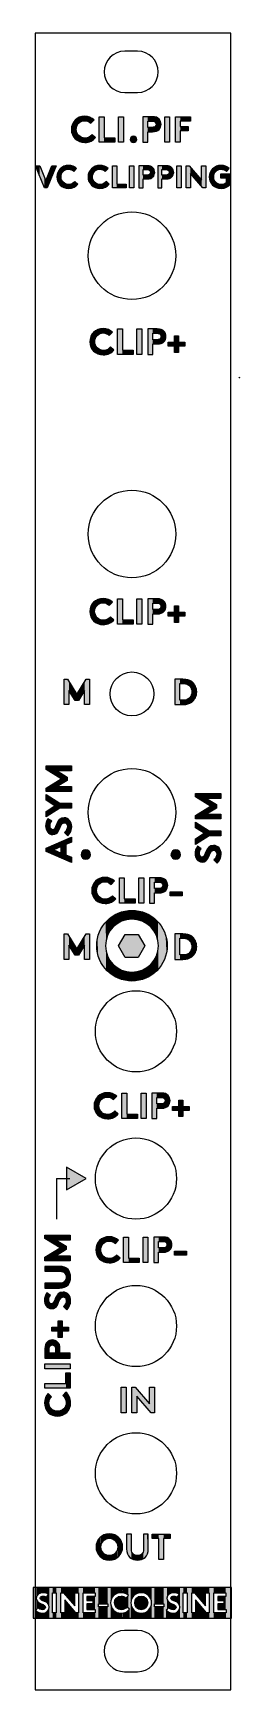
# Model space of a CAD drawing. Extents: x 5 to 21, y -131 to -3.
import ezdxf

# ---------------------------------------------------------------- set-up
doc = ezdxf.new("R2010")
doc.units = 0
doc.layers.add('CUT', color=7, linetype='CONTINUOUS')
doc.layers.add('GRAPHICS', color=7, linetype='CONTINUOUS')

# ---------------------------------------------------------------- blocks, each defined once
blk = doc.blocks.new('BLOCK_2')
at = {"layer": 'CUT'}
blk.add_open_spline([(20.75, -29.28), (20.75, -29.3), (20.77, -29.32), (20.79, -29.32), (20.81, -29.32), (20.83, -29.3), (20.83, -29.28)], degree=3, knots=[0, 0, 0, 0, 1, 1, 1, 2, 2, 2, 2], dxfattribs=at)
blk = doc.blocks.new('BLOCK_3')
at = {"layer": 'CUT'}
blk.add_open_spline([(12.75, -117.45), (14.49, -117.45), (15.9, -116.04), (15.9, -114.3), (15.9, -112.56), (14.49, -111.15), (12.75, -111.15), (11.01, -111.15), (9.6, -112.56), (9.6, -114.3), (9.6, -116.04), (11.01, -117.45), (12.75, -117.45)], degree=3, knots=[0, 0, 0, 0, 1, 1, 1, 2, 2, 2, 3, 3, 3, 4, 4, 4, 4], dxfattribs=at)
blk = doc.blocks.new('BLOCK_4')
at = {"layer": 'CUT'}
blk.add_open_spline([(12.75, -106.03), (14.49, -106.03), (15.9, -104.62), (15.9, -102.88), (15.9, -101.14), (14.49, -99.73), (12.75, -99.73), (11.01, -99.73), (9.6, -101.14), (9.6, -102.88), (9.6, -104.62), (11.01, -106.03), (12.75, -106.03)], degree=3, knots=[0, 0, 0, 0, 1, 1, 1, 2, 2, 2, 3, 3, 3, 4, 4, 4, 4], dxfattribs=at)
blk = doc.blocks.new('BLOCK_5')
at = {"layer": 'CUT'}
blk.add_open_spline([(12.75, -94.59), (14.49, -94.59), (15.9, -93.18), (15.9, -91.44), (15.9, -89.7), (14.49, -88.29), (12.75, -88.29), (11.01, -88.29), (9.6, -89.7), (9.6, -91.44), (9.6, -93.18), (11.01, -94.59), (12.75, -94.59)], degree=3, knots=[0, 0, 0, 0, 1, 1, 1, 2, 2, 2, 3, 3, 3, 4, 4, 4, 4], dxfattribs=at)
blk = doc.blocks.new('BLOCK_6')
at = {"layer": 'CUT'}
blk.add_open_spline([(12.75, -83.17), (14.49, -83.17), (15.9, -81.76), (15.9, -80.02), (15.9, -78.28), (14.49, -76.87), (12.75, -76.87), (11.01, -76.87), (9.6, -78.28), (9.6, -80.02), (9.6, -81.76), (11.01, -83.17), (12.75, -83.17)], degree=3, knots=[0, 0, 0, 0, 1, 1, 1, 2, 2, 2, 3, 3, 3, 4, 4, 4, 4], dxfattribs=at)
blk = doc.blocks.new('BLOCK_7')
at = {"layer": 'CUT'}
blk.add_open_spline([(12.44, -55.55), (13.38, -55.55), (14.14, -54.79), (14.14, -53.85), (14.14, -52.91), (13.38, -52.15), (12.44, -52.15), (11.5, -52.15), (10.74, -52.91), (10.74, -53.85), (10.74, -54.79), (11.5, -55.55), (12.44, -55.55)], degree=3, knots=[0, 0, 0, 0, 1, 1, 1, 2, 2, 2, 3, 3, 3, 4, 4, 4, 4], dxfattribs=at)
blk = doc.blocks.new('BLOCK_8')
at = {"layer": 'CUT'}
blk.add_open_spline([(12.44, -44.85), (14.32, -44.85), (15.84, -43.33), (15.84, -41.45), (15.84, -39.57), (14.32, -38.05), (12.44, -38.05), (10.56, -38.05), (9.04, -39.57), (9.04, -41.45), (9.04, -43.33), (10.56, -44.85), (12.44, -44.85)], degree=3, knots=[0, 0, 0, 0, 1, 1, 1, 2, 2, 2, 3, 3, 3, 4, 4, 4, 4], dxfattribs=at)
blk = doc.blocks.new('BLOCK_9')
at = {"layer": 'CUT'}
blk.add_open_spline([(12.44, -66.44), (14.32, -66.44), (15.84, -64.92), (15.84, -63.04), (15.84, -61.16), (14.32, -59.64), (12.44, -59.64), (10.56, -59.64), (9.04, -61.16), (9.04, -63.04), (9.04, -64.92), (10.56, -66.44), (12.44, -66.44)], degree=3, knots=[0, 0, 0, 0, 1, 1, 1, 2, 2, 2, 3, 3, 3, 4, 4, 4, 4], dxfattribs=at)
blk = doc.blocks.new('BLOCK_10')
at = {"layer": 'CUT'}
blk.add_open_spline([(12.44, -23.26), (14.32, -23.26), (15.84, -21.74), (15.84, -19.86), (15.84, -17.98), (14.32, -16.46), (12.44, -16.46), (10.56, -16.46), (9.04, -17.98), (9.04, -19.86), (9.04, -21.74), (10.56, -23.26), (12.44, -23.26)], degree=3, knots=[0, 0, 0, 0, 1, 1, 1, 2, 2, 2, 3, 3, 3, 4, 4, 4, 4], dxfattribs=at)
blk = doc.blocks.new('*U33')
at = {"layer": 'GRAPHICS', "color": 7}
for points in [[(7.75, -10.27), (7.73, -9.96), (7.75, -9.86)], [(7.73, -10.17), (7.73, -10.07), (7.73, -9.96)], [(7.73, -10.17), (7.73, -9.96), (7.73, -10.17)], [(7.73, -10.17), (7.73, -9.96), (7.73, -9.96)], [(7.73, -10.17), (7.73, -9.96), (7.75, -10.27)], [(7.77, -10.37), (7.75, -9.86), (7.77, -9.76)], [(7.75, -10.27), (7.75, -9.86), (7.75, -10.27)], [(7.75, -10.27), (7.75, -9.86), (7.75, -9.86)], [(7.75, -10.27), (7.75, -9.86), (7.77, -10.37)], [(7.8, -10.46), (7.77, -9.76), (7.8, -9.67)], [(7.77, -10.37), (7.77, -9.76), (7.77, -10.37)], [(7.77, -10.37), (7.77, -9.76), (7.77, -9.76)], [(7.77, -10.37), (7.77, -9.76), (7.8, -10.46)], [(7.84, -10.55), (7.8, -9.67), (7.84, -9.58)], [(7.8, -10.46), (7.8, -9.67), (7.8, -10.46)], [(7.8, -10.46), (7.8, -9.67), (7.8, -9.67)], [(7.8, -10.46), (7.8, -9.67), (7.84, -10.55)], [(7.89, -10.63), (7.84, -9.58), (7.89, -9.5)], [(7.84, -10.55), (7.84, -9.58), (7.84, -10.55)], [(7.84, -10.55), (7.84, -9.58), (7.84, -9.58)], [(7.84, -10.55), (7.84, -9.58), (7.89, -10.63)], [(7.95, -10.71), (7.89, -9.49), (7.95, -9.42)], [(7.89, -10.64), (7.89, -9.5), (7.89, -9.49)], [(7.89, -10.64), (7.89, -9.49), (7.95, -10.71)], [(7.89, -10.63), (7.89, -9.5), (7.89, -10.64)], [(8.02, -10.78), (7.95, -9.42), (8.02, -9.35)], [(7.95, -10.71), (7.95, -9.42), (7.95, -10.72)], [(7.95, -10.72), (7.95, -9.42), (7.95, -9.42)], [(7.95, -10.72), (7.95, -9.42), (8.02, -10.78)], [(8.09, -10.85), (8.02, -9.34), (8.09, -9.28)], [(8.02, -10.79), (8.02, -9.35), (8.02, -9.34)], [(8.02, -10.79), (8.02, -9.34), (8.09, -10.85)], [(8.02, -10.78), (8.02, -9.35), (8.02, -10.79)], [(8.11, -10.86), (8.09, -9.28), (8.11, -9.27)], [(8.09, -10.85), (8.09, -9.28), (8.09, -10.85)], [(8.09, -10.85), (8.09, -9.28), (8.09, -9.28)], [(8.09, -10.85), (8.09, -9.28), (8.11, -10.86)], [(8.12, -9.93), (8.11, -9.27), (8.12, -9.26)], [(8.11, -10.86), (8.11, -10.07), (8.12, -10.87)], [(8.16, -9.8), (8.12, -9.26), (8.16, -9.23)], [(8.12, -9.93), (8.12, -9.26), (8.12, -9.26)], [(8.12, -10.87), (8.12, -10.2), (8.12, -10.87)], [(8.12, -10.87), (8.12, -10.21), (8.16, -10.9)], [(8.17, -9.78), (8.16, -9.23), (8.17, -9.22)], [(8.16, -9.8), (8.16, -9.23), (8.16, -9.23)], [(8.22, -9.69), (8.17, -9.22), (8.22, -9.19)], [(8.17, -9.77), (8.17, -9.22), (8.17, -9.22)], [(8.25, -9.64), (8.22, -9.19), (8.25, -9.17)], [(8.22, -9.68), (8.22, -9.19), (8.22, -9.19)], [(8.26, -9.64), (8.25, -9.17), (8.26, -9.17)], [(8.29, -9.59), (8.26, -9.17), (8.29, -9.15)], [(8.3, -9.58), (8.29, -9.15), (8.3, -9.15)], [(8.34, -9.54), (8.3, -9.15), (8.34, -9.13)], [(8.35, -9.54), (8.34, -9.13), (8.35, -9.13)], [(8.39, -9.51), (8.35, -9.13), (8.39, -9.11)], [(8.4, -9.5), (8.39, -9.11), (8.4, -9.11)], [(8.44, -9.48), (8.4, -9.11), (8.44, -9.1)], [(8.45, -9.47), (8.44, -9.1), (8.45, -9.1)], [(8.5, -9.44), (8.45, -9.1), (8.5, -9.08)], [(8.52, -9.44), (8.5, -9.08), (8.52, -9.08)], [(8.55, -9.43), (8.52, -9.08), (8.55, -9.07)], [(8.63, -9.4), (8.55, -9.07), (8.63, -9.06)], [(8.55, -9.43), (8.55, -9.07), (8.55, -9.07)], [(8.64, -9.4), (8.63, -9.06), (8.64, -9.06)], [(8.65, -9.4), (8.64, -9.06), (8.65, -9.06)], [(8.66, -9.4), (8.65, -9.06), (8.66, -9.06)], [(8.76, -9.39), (8.66, -9.06), (8.76, -9.05)], [(8.76, -9.39), (8.76, -9.05), (8.77, -9.39)], [(8.77, -9.39), (8.76, -9.05), (8.77, -9.05)], [(8.77, -9.39), (8.77, -9.05), (8.77, -9.39)], [(8.77, -9.39), (8.77, -9.05), (8.78, -9.39)], [(8.78, -9.39), (8.78, -9.05), (8.87, -9.4)], [(8.87, -9.4), (8.87, -9.06), (8.87, -9.4)], [(8.87, -9.4), (8.87, -9.06), (8.9, -9.41)], [(8.9, -9.41), (8.9, -9.06), (8.9, -9.41)], [(8.9, -9.41), (8.9, -9.06), (8.96, -9.42)], [(8.96, -9.42), (8.96, -9.07), (8.98, -9.43)], [(8.98, -9.43), (8.98, -9.07), (9.03, -9.45)], [(9.03, -9.45), (9.03, -9.08), (9.03, -9.45)], [(9.03, -9.45), (9.03, -9.08), (9.04, -9.45)], [(9.04, -9.45), (9.04, -9.09), (9.08, -9.47)], [(9.08, -9.47), (9.08, -9.1), (9.11, -9.49)], [(9.11, -9.49), (9.11, -9.11), (9.15, -9.51)], [(9.15, -9.51), (9.15, -9.12), (9.15, -9.51)], [(9.15, -9.51), (9.15, -9.12), (9.17, -9.53)], [(9.17, -9.53), (9.17, -9.13), (9.18, -9.54)], [(9.18, -9.54), (9.18, -9.13), (9.24, -9.59)], [(9.24, -9.59), (9.24, -9.16), (9.24, -9.59)], [(8.16, -10.9), (8.16, -10.33), (8.16, -10.9)], [(8.16, -10.9), (8.16, -10.33), (8.17, -10.91)], [(8.17, -10.91), (8.17, -10.35), (8.17, -10.91)], [(8.17, -10.91), (8.17, -10.36), (8.22, -10.94)], [(8.22, -10.94), (8.22, -10.44), (8.22, -10.94)], [(8.22, -10.94), (8.22, -10.45), (8.25, -10.96)], [(8.25, -10.96), (8.25, -10.49), (8.26, -10.96)], [(8.26, -10.96), (8.26, -10.5), (8.29, -10.98)], [(8.29, -10.98), (8.29, -10.54), (8.3, -10.98)], [(8.3, -10.98), (8.3, -10.55), (8.34, -11)], [(8.34, -11), (8.34, -10.59), (8.35, -11)], [(8.35, -11), (8.35, -10.59), (8.39, -11.02)], [(8.39, -11.02), (8.39, -10.62), (8.4, -11.02)], [(8.4, -11.02), (8.4, -10.63), (8.44, -11.04)], [(8.44, -11.04), (8.44, -10.65), (8.45, -11.04)], [(8.45, -11.04), (8.45, -10.66), (8.5, -11.05)], [(8.5, -11.05), (8.5, -10.69), (8.52, -11.05)], [(8.52, -11.05), (8.52, -10.69), (8.55, -11.06)], [(8.55, -11.06), (8.55, -10.7), (8.55, -11.06)], [(8.55, -11.06), (8.55, -10.7), (8.63, -11.07)], [(8.63, -11.07), (8.63, -10.73), (8.64, -11.07)], [(8.64, -11.07), (8.64, -10.73), (8.65, -11.08)], [(8.65, -11.08), (8.65, -10.73), (8.66, -11.08)], [(8.66, -11.08), (8.66, -10.73), (8.76, -11.08)], [(8.76, -11.08), (8.76, -10.74), (8.77, -11.08)], [(8.77, -11.08), (8.77, -10.74), (8.77, -11.08)], [(8.87, -11.08), (8.78, -10.74), (8.87, -10.74)], [(8.9, -11.08), (8.87, -10.74), (8.9, -10.73)], [(8.87, -11.08), (8.87, -10.74), (8.87, -10.74)], [(8.96, -11.07), (8.9, -10.73), (8.96, -10.72)], [(8.9, -11.08), (8.9, -10.73), (8.9, -10.73)], [(8.98, -11.06), (8.96, -10.72), (8.98, -10.72)], [(9.03, -11.05), (8.98, -10.72), (9.03, -10.7)], [(9.03, -11.05), (9.03, -10.7), (9.03, -10.7)], [(9.04, -11.05), (9.03, -10.7), (9.04, -10.7)], [(9.08, -11.04), (9.04, -10.7), (9.08, -10.68)], [(9.11, -11.03), (9.08, -10.68), (9.11, -10.66)], [(9.15, -11.02), (9.11, -10.66), (9.15, -10.64)], [(9.17, -11.01), (9.15, -10.64), (9.17, -10.63)], [(9.15, -11.02), (9.15, -10.64), (9.15, -10.64)], [(9.18, -11.01), (9.17, -10.63), (9.18, -10.62)], [(9.24, -10.98), (9.18, -10.62), (9.24, -10.58)], [(9.26, -10.98), (9.24, -10.57), (9.26, -10.56)], [(9.24, -10.98), (9.24, -10.58), (9.24, -10.57)], [(9.34, -10.93), (9.26, -10.55), (9.34, -10.47)], [(9.26, -10.98), (9.26, -10.56), (9.26, -10.55)]]:
    blk.add_solid(points, dxfattribs=at)
at = {"layer": 'GRAPHICS', "color": 7, "extrusion": (0, 0, -1)}
for points in [[(-8.11, -10.07), (-8.11, -9.27), (-8.12, -9.93)], [(-8.12, -10.87), (-8.11, -10.07), (-8.12, -10.2)], [(-8.12, -9.93), (-8.12, -9.26), (-8.12, -9.93)], [(-8.12, -9.93), (-8.12, -9.26), (-8.16, -9.8)], [(-8.12, -10.87), (-8.12, -10.2), (-8.12, -10.21)], [(-8.16, -10.9), (-8.12, -10.21), (-8.16, -10.33)], [(-8.16, -9.8), (-8.16, -9.23), (-8.16, -9.8)], [(-8.16, -9.8), (-8.16, -9.23), (-8.17, -9.78)], [(-8.17, -9.78), (-8.17, -9.22), (-8.17, -9.77)], [(-8.17, -9.77), (-8.17, -9.22), (-8.22, -9.69)], [(-8.22, -9.69), (-8.22, -9.19), (-8.22, -9.68)], [(-8.22, -9.68), (-8.22, -9.19), (-8.25, -9.64)], [(-8.25, -9.64), (-8.25, -9.17), (-8.26, -9.64)], [(-8.26, -9.64), (-8.26, -9.17), (-8.29, -9.59)], [(-8.29, -9.59), (-8.29, -9.15), (-8.3, -9.58)], [(-8.3, -9.58), (-8.3, -9.15), (-8.34, -9.54)], [(-8.34, -9.54), (-8.34, -9.13), (-8.35, -9.54)], [(-8.35, -9.54), (-8.35, -9.13), (-8.39, -9.51)], [(-8.39, -9.51), (-8.39, -9.11), (-8.4, -9.5)], [(-8.4, -9.5), (-8.4, -9.11), (-8.44, -9.48)], [(-8.44, -9.48), (-8.44, -9.1), (-8.45, -9.47)], [(-8.45, -9.47), (-8.45, -9.1), (-8.5, -9.44)], [(-8.5, -9.44), (-8.5, -9.08), (-8.52, -9.44)], [(-8.52, -9.44), (-8.52, -9.08), (-8.55, -9.43)], [(-8.55, -9.43), (-8.55, -9.07), (-8.55, -9.43)], [(-8.55, -9.43), (-8.55, -9.07), (-8.63, -9.4)], [(-8.63, -9.4), (-8.63, -9.06), (-8.64, -9.4)], [(-8.64, -9.4), (-8.64, -9.06), (-8.65, -9.4)], [(-8.65, -9.4), (-8.65, -9.06), (-8.66, -9.4)], [(-8.66, -9.4), (-8.66, -9.06), (-8.76, -9.39)], [(-8.77, -9.39), (-8.77, -9.05), (-8.77, -9.05)], [(-8.78, -9.39), (-8.77, -9.05), (-8.78, -9.05)], [(-8.87, -9.4), (-8.78, -9.05), (-8.87, -9.06)], [(-8.87, -9.4), (-8.87, -9.06), (-8.87, -9.06)], [(-8.9, -9.41), (-8.87, -9.06), (-8.9, -9.06)], [(-8.9, -9.41), (-8.9, -9.06), (-8.9, -9.06)], [(-8.96, -9.42), (-8.9, -9.06), (-8.96, -9.07)], [(-8.98, -9.43), (-8.96, -9.07), (-8.98, -9.07)], [(-9.03, -9.45), (-8.98, -9.07), (-9.03, -9.08)], [(-9.03, -9.45), (-9.03, -9.08), (-9.03, -9.08)], [(-9.04, -9.45), (-9.03, -9.08), (-9.04, -9.09)], [(-9.08, -9.47), (-9.04, -9.09), (-9.08, -9.1)], [(-9.11, -9.49), (-9.08, -9.1), (-9.11, -9.11)], [(-9.15, -9.51), (-9.11, -9.11), (-9.15, -9.12)], [(-9.15, -9.51), (-9.15, -9.12), (-9.15, -9.12)], [(-9.17, -9.53), (-9.15, -9.12), (-9.17, -9.13)], [(-9.18, -9.54), (-9.17, -9.13), (-9.18, -9.13)], [(-9.24, -9.59), (-9.18, -9.13), (-9.24, -9.16)], [(-9.24, -9.59), (-9.24, -9.16), (-9.24, -9.16)], [(-9.24, -9.59), (-9.24, -9.16), (-9.26, -9.58)], [(-9.26, -9.58), (-9.24, -9.16), (-9.26, -9.17)], [(-9.26, -9.58), (-9.26, -9.17), (-9.26, -9.58)], [(-9.26, -9.58), (-9.26, -9.17), (-9.26, -9.17)], [(-9.26, -9.58), (-9.26, -9.17), (-9.34, -9.49)], [(-9.34, -9.49), (-9.26, -9.17), (-9.34, -9.22)], [(-9.34, -9.49), (-9.34, -9.22), (-9.34, -9.49)], [(-9.34, -9.49), (-9.34, -9.22), (-9.34, -9.22)], [(-9.34, -9.49), (-9.34, -9.22), (-9.36, -9.47)], [(-9.36, -9.47), (-9.34, -9.22), (-9.36, -9.23)], [(-9.36, -9.47), (-9.36, -9.23), (-9.42, -9.41)], [(-9.42, -9.41), (-9.36, -9.23), (-9.42, -9.27)], [(-9.42, -9.41), (-9.42, -9.27), (-9.45, -9.38)], [(-9.45, -9.38), (-9.42, -9.27), (-9.45, -9.3)], [(-9.45, -9.38), (-9.45, -9.3), (-9.49, -9.33)], [(-8.16, -10.9), (-8.16, -10.33), (-8.16, -10.33)], [(-8.17, -10.91), (-8.16, -10.33), (-8.17, -10.35)], [(-8.17, -10.91), (-8.17, -10.35), (-8.17, -10.36)], [(-8.22, -10.94), (-8.17, -10.36), (-8.22, -10.44)], [(-8.22, -10.94), (-8.22, -10.44), (-8.22, -10.45)], [(-8.25, -10.96), (-8.22, -10.45), (-8.25, -10.49)], [(-8.26, -10.96), (-8.25, -10.49), (-8.26, -10.5)], [(-8.29, -10.98), (-8.26, -10.5), (-8.29, -10.54)], [(-8.3, -10.98), (-8.29, -10.54), (-8.3, -10.55)], [(-8.34, -11), (-8.3, -10.55), (-8.34, -10.59)], [(-8.35, -11), (-8.34, -10.59), (-8.35, -10.59)], [(-8.39, -11.02), (-8.35, -10.59), (-8.39, -10.62)], [(-8.4, -11.02), (-8.39, -10.62), (-8.4, -10.63)], [(-8.44, -11.04), (-8.4, -10.63), (-8.44, -10.65)], [(-8.45, -11.04), (-8.44, -10.65), (-8.45, -10.66)], [(-8.5, -11.05), (-8.45, -10.66), (-8.5, -10.69)], [(-8.52, -11.05), (-8.5, -10.69), (-8.52, -10.69)], [(-8.55, -11.06), (-8.52, -10.69), (-8.55, -10.7)], [(-8.55, -11.06), (-8.55, -10.7), (-8.55, -10.7)], [(-8.63, -11.07), (-8.55, -10.7), (-8.63, -10.73)], [(-8.64, -11.07), (-8.63, -10.73), (-8.64, -10.73)], [(-8.65, -11.08), (-8.64, -10.73), (-8.65, -10.73)], [(-8.66, -11.08), (-8.65, -10.73), (-8.66, -10.73)], [(-8.76, -11.08), (-8.66, -10.73), (-8.76, -10.74)], [(-8.77, -11.08), (-8.76, -10.74), (-8.77, -10.74)], [(-8.77, -11.08), (-8.77, -10.74), (-8.77, -10.74)], [(-8.77, -11.08), (-8.77, -10.74), (-8.78, -11.08)], [(-8.78, -11.08), (-8.77, -10.74), (-8.78, -10.74)], [(-8.78, -11.08), (-8.78, -10.74), (-8.87, -11.08)], [(-8.87, -11.08), (-8.87, -10.74), (-8.87, -11.08)], [(-8.87, -11.08), (-8.87, -10.74), (-8.9, -11.08)], [(-8.9, -11.08), (-8.9, -10.73), (-8.9, -11.08)], [(-8.9, -11.08), (-8.9, -10.73), (-8.96, -11.07)], [(-8.96, -11.07), (-8.96, -10.72), (-8.98, -11.06)], [(-8.98, -11.06), (-8.98, -10.72), (-9.03, -11.05)], [(-9.03, -11.05), (-9.03, -10.7), (-9.03, -11.05)], [(-9.03, -11.05), (-9.03, -10.7), (-9.04, -11.05)], [(-9.04, -11.05), (-9.04, -10.7), (-9.08, -11.04)], [(-9.08, -11.04), (-9.08, -10.68), (-9.11, -11.03)], [(-9.11, -11.03), (-9.11, -10.66), (-9.15, -11.02)], [(-9.15, -11.02), (-9.15, -10.64), (-9.15, -11.02)], [(-9.15, -11.02), (-9.15, -10.64), (-9.17, -11.01)], [(-9.17, -11.01), (-9.17, -10.63), (-9.18, -11.01)], [(-9.18, -11.01), (-9.18, -10.62), (-9.24, -10.98)], [(-9.24, -10.98), (-9.24, -10.57), (-9.26, -10.98)], [(-9.24, -10.98), (-9.24, -10.58), (-9.24, -10.98)], [(-9.26, -10.98), (-9.26, -10.55), (-9.34, -10.93)], [(-9.26, -10.98), (-9.26, -10.56), (-9.26, -10.98)], [(-9.34, -10.93), (-9.34, -10.47), (-9.34, -10.93)], [(-9.34, -10.93), (-9.34, -10.47), (-9.34, -10.47)], [(-9.34, -10.93), (-9.34, -10.47), (-9.36, -10.92)], [(-9.36, -10.92), (-9.34, -10.47), (-9.36, -10.49)], [(-9.36, -10.92), (-9.36, -10.49), (-9.42, -10.88)], [(-9.42, -10.88), (-9.36, -10.49), (-9.42, -10.54)], [(-9.42, -10.88), (-9.42, -10.54), (-9.45, -10.86)], [(-9.45, -10.86), (-9.42, -10.54), (-9.45, -10.57)], [(-9.45, -10.86), (-9.45, -10.57), (-9.49, -10.82)], [(-9.49, -10.82), (-9.45, -10.57), (-9.49, -10.6)], [(-9.49, -10.82), (-9.49, -10.6), (-9.53, -10.78)], [(-9.53, -10.78), (-9.49, -10.6), (-9.53, -10.64)], [(-9.53, -10.78), (-9.53, -10.64), (-9.6, -10.7)]]:
    blk.add_solid(points, dxfattribs=at)
blk = doc.blocks.new('*U34')
at = {"layer": 'GRAPHICS', "color": 7, "extrusion": (0, 0, -1)}
for points in [[(-9.88, -11.05), (-9.88, -9.08), (-10.27, -11.05)], [(-10.27, -11.05), (-9.88, -9.08), (-10.27, -9.08)]]:
    blk.add_solid(points, dxfattribs=at)
at = {"layer": 'GRAPHICS', "color": 7}
for points in [[(10.27, -11.05), (10.27, -10.72), (11.1, -11.05)], [(11.1, -11.05), (10.27, -10.72), (11.1, -10.72)]]:
    blk.add_solid(points, dxfattribs=at)
blk = doc.blocks.new('*U35')
at = {"layer": 'GRAPHICS', "color": 7, "extrusion": (0, 0, -1)}
for points in [[(-11.39, -11.05), (-11.39, -9.08), (-11.78, -11.05)], [(-11.78, -11.05), (-11.39, -9.08), (-11.78, -9.08)]]:
    blk.add_solid(points, dxfattribs=at)
blk = doc.blocks.new('*U36')
at = {"layer": 'GRAPHICS', "color": 7}
for points in [[(12.32, -10.89), (12.31, -10.81), (12.32, -10.79)], [(12.31, -10.86), (12.31, -10.84), (12.31, -10.81)], [(12.31, -10.86), (12.31, -10.81), (12.32, -10.89)], [(12.33, -10.93), (12.32, -10.76), (12.33, -10.74)], [(12.32, -10.91), (12.32, -10.79), (12.32, -10.76)], [(12.32, -10.91), (12.32, -10.76), (12.33, -10.93)], [(12.32, -10.89), (12.32, -10.79), (12.32, -10.91)], [(12.34, -10.96), (12.33, -10.74), (12.34, -10.72)], [(12.33, -10.93), (12.33, -10.74), (12.34, -10.96)], [(12.35, -10.98), (12.34, -10.72), (12.35, -10.7)], [(12.34, -10.96), (12.34, -10.72), (12.35, -10.98)], [(12.37, -10.99), (12.35, -10.7), (12.37, -10.68)], [(12.35, -10.98), (12.35, -10.7), (12.37, -10.99)], [(12.38, -11.01), (12.37, -10.68), (12.38, -10.66)], [(12.37, -10.99), (12.37, -10.68), (12.38, -11.01)], [(12.4, -11.03), (12.38, -10.66), (12.4, -10.65)], [(12.38, -11.01), (12.38, -10.66), (12.4, -11.03)], [(12.42, -11.04), (12.4, -10.65), (12.42, -10.63)], [(12.4, -11.03), (12.4, -10.65), (12.42, -11.04)], [(12.44, -11.05), (12.42, -10.63), (12.44, -10.62)], [(12.42, -11.04), (12.42, -10.63), (12.44, -11.05)], [(12.46, -11.06), (12.44, -10.62), (12.46, -10.61)], [(12.44, -11.05), (12.44, -10.62), (12.44, -11.05)], [(12.44, -11.05), (12.44, -10.62), (12.44, -10.62)], [(12.44, -11.05), (12.44, -10.62), (12.46, -11.06)], [(12.48, -11.07), (12.46, -10.61), (12.48, -10.6)], [(12.46, -11.06), (12.46, -10.61), (12.46, -11.06)], [(12.46, -11.06), (12.46, -10.61), (12.46, -10.61)], [(12.46, -11.06), (12.46, -10.61), (12.48, -11.07)], [(12.51, -11.08), (12.48, -10.6), (12.51, -10.59)], [(12.48, -11.07), (12.48, -10.6), (12.48, -11.07)], [(12.48, -11.07), (12.48, -10.6), (12.48, -10.6)], [(12.48, -11.07), (12.48, -10.6), (12.51, -11.08)], [(12.51, -11.08), (12.51, -10.59), (12.51, -11.08)], [(12.51, -11.08), (12.51, -10.59), (12.51, -10.59)], [(12.51, -11.08), (12.51, -10.59), (12.53, -11.08)], [(12.53, -11.08), (12.51, -10.59), (12.53, -10.59)], [(12.53, -11.08), (12.53, -10.59), (12.53, -11.08)], [(12.53, -11.08), (12.53, -10.59), (12.53, -10.59)], [(12.53, -11.08), (12.53, -10.59), (12.56, -11.08)], [(12.56, -11.08), (12.53, -10.59), (12.56, -10.59)]]:
    blk.add_solid(points, dxfattribs=at)
at = {"layer": 'GRAPHICS', "color": 7, "extrusion": (0, 0, -1)}
for points in [[(-12.56, -11.08), (-12.56, -10.59), (-12.58, -11.08)], [(-12.58, -11.08), (-12.56, -10.59), (-12.58, -10.59)], [(-12.58, -11.08), (-12.58, -10.59), (-12.61, -11.08)], [(-12.61, -11.08), (-12.58, -10.59), (-12.61, -10.59)], [(-12.61, -11.08), (-12.61, -10.59), (-12.63, -11.07)], [(-12.63, -11.07), (-12.61, -10.59), (-12.63, -10.6)], [(-12.63, -11.07), (-12.63, -10.6), (-12.65, -11.06)], [(-12.65, -11.06), (-12.63, -10.6), (-12.65, -10.61)], [(-12.65, -11.06), (-12.65, -10.61), (-12.68, -11.05)], [(-12.68, -11.05), (-12.65, -10.61), (-12.68, -10.62)], [(-12.68, -11.05), (-12.68, -10.62), (-12.7, -11.04)], [(-12.7, -11.04), (-12.68, -10.62), (-12.7, -10.63)], [(-12.7, -11.04), (-12.7, -10.63), (-12.72, -11.03)], [(-12.72, -11.03), (-12.7, -10.63), (-12.72, -10.65)], [(-12.72, -11.03), (-12.72, -10.65), (-12.73, -11.01)], [(-12.73, -11.01), (-12.72, -10.65), (-12.73, -10.66)], [(-12.73, -11.01), (-12.73, -10.66), (-12.75, -10.99)], [(-12.75, -10.99), (-12.73, -10.66), (-12.75, -10.68)], [(-12.75, -10.99), (-12.75, -10.68), (-12.76, -10.98)], [(-12.76, -10.98), (-12.75, -10.68), (-12.76, -10.7)], [(-12.76, -10.98), (-12.76, -10.7), (-12.78, -10.96)], [(-12.78, -10.96), (-12.76, -10.7), (-12.78, -10.72)], [(-12.78, -10.96), (-12.78, -10.72), (-12.79, -10.93)], [(-12.79, -10.93), (-12.78, -10.72), (-12.79, -10.74)], [(-12.79, -10.93), (-12.79, -10.74), (-12.79, -10.91)], [(-12.79, -10.91), (-12.79, -10.74), (-12.79, -10.76)], [(-12.79, -10.91), (-12.79, -10.76), (-12.8, -10.89)], [(-12.8, -10.89), (-12.79, -10.76), (-12.8, -10.79)], [(-12.8, -10.89), (-12.8, -10.79), (-12.8, -10.86)], [(-12.8, -10.86), (-12.8, -10.79), (-12.8, -10.81)], [(-12.8, -10.86), (-12.8, -10.81), (-12.81, -10.84)]]:
    blk.add_solid(points, dxfattribs=at)
blk = doc.blocks.new('*U37')
at = {"layer": 'GRAPHICS', "color": 7, "extrusion": (0, 0, -1)}
for points in [[(-13.29, -11.05), (-13.29, -9.08), (-13.67, -11.05)], [(-13.67, -11.05), (-13.29, -9.08), (-13.67, -9.08)], [(-14.03, -9.42), (-14.01, -9.08), (-14.03, -9.08)], [(-14.01, -10.25), (-14.01, -9.91), (-14.03, -10.25)], [(-14.06, -9.42), (-14.03, -9.08), (-14.06, -9.08)], [(-14.03, -10.25), (-14.03, -9.91), (-14.06, -10.25)], [(-14.1, -9.42), (-14.06, -9.08), (-14.1, -9.08)], [(-14.06, -10.25), (-14.06, -9.91), (-14.1, -10.25)], [(-14.13, -9.43), (-14.1, -9.08), (-14.13, -9.09)], [(-14.1, -10.25), (-14.1, -9.91), (-14.13, -10.24)], [(-14.16, -9.44), (-14.13, -9.09), (-14.16, -9.09)], [(-14.13, -10.24), (-14.13, -9.9), (-14.16, -10.24)], [(-14.19, -9.45), (-14.16, -9.09), (-14.19, -9.09)], [(-14.16, -10.24), (-14.16, -9.89), (-14.19, -10.24)], [(-14.2, -9.46), (-14.19, -9.09), (-14.2, -9.09)], [(-14.19, -10.24), (-14.19, -9.88), (-14.2, -10.24)], [(-14.2, -9.46), (-14.2, -9.09), (-14.2, -9.09)], [(-14.21, -9.46), (-14.2, -9.09), (-14.21, -9.09)], [(-14.2, -10.24), (-14.2, -9.87), (-14.2, -10.24)], [(-14.2, -10.24), (-14.2, -9.87), (-14.21, -10.24)], [(-14.23, -9.48), (-14.21, -9.09), (-14.23, -9.1)], [(-14.21, -10.24), (-14.21, -9.87), (-14.23, -10.23)], [(-14.25, -9.5), (-14.23, -9.1), (-14.25, -9.1)], [(-14.23, -10.23), (-14.23, -9.85), (-14.25, -10.23)], [(-14.28, -9.53), (-14.25, -9.1), (-14.28, -9.11)], [(-14.25, -10.23), (-14.25, -9.83), (-14.28, -10.22)], [(-14.3, -9.57), (-14.28, -9.11), (-14.3, -9.12)], [(-14.28, -10.22), (-14.28, -9.8), (-14.3, -10.21)], [(-14.31, -9.62), (-14.3, -9.12), (-14.31, -9.12)], [(-14.3, -10.21), (-14.3, -9.76), (-14.31, -10.21)], [(-14.32, -9.67), (-14.31, -9.12), (-14.32, -9.12)], [(-14.31, -10.21), (-14.31, -9.71), (-14.32, -10.21)], [(-14.32, -10.21), (-14.32, -9.12), (-14.34, -10.21)], [(-14.34, -10.21), (-14.32, -9.12), (-14.34, -9.13)], [(-14.34, -10.21), (-14.34, -9.13), (-14.34, -10.21)], [(-14.34, -10.21), (-14.34, -9.13), (-14.34, -9.13)], [(-14.34, -10.21), (-14.34, -9.13), (-14.45, -10.15)], [(-14.45, -10.15), (-14.34, -9.13), (-14.45, -9.18)], [(-14.45, -10.15), (-14.45, -9.18), (-14.45, -10.15)], [(-14.45, -10.15), (-14.45, -9.18), (-14.45, -9.18)], [(-14.45, -10.15), (-14.45, -9.18), (-14.54, -10.08)], [(-14.54, -10.08), (-14.45, -9.18), (-14.54, -9.26)], [(-14.54, -10.08), (-14.54, -9.26), (-14.61, -9.99)], [(-14.61, -9.99), (-14.54, -9.26), (-14.61, -9.34)], [(-14.61, -9.99), (-14.61, -9.34), (-14.66, -9.89)], [(-14.66, -9.89), (-14.61, -9.34), (-14.66, -9.44)], [(-14.66, -9.89), (-14.66, -9.44), (-14.69, -9.78)], [(-14.69, -9.78), (-14.66, -9.44), (-14.69, -9.55)], [(-14.69, -9.78), (-14.69, -9.55), (-14.7, -9.67)]]:
    blk.add_solid(points, dxfattribs=at)
at = {"layer": 'GRAPHICS', "color": 7}
for points in [[(13.67, -9.42), (13.67, -9.08), (14.01, -9.42)], [(14.01, -9.42), (13.67, -9.08), (14.01, -9.08)], [(13.67, -10.25), (13.67, -9.91), (14.01, -10.25)], [(14.01, -10.25), (13.67, -9.91), (14.01, -9.91)], [(14.01, -9.42), (14.01, -9.08), (14.03, -9.42)], [(14.03, -10.25), (14.01, -9.91), (14.03, -9.91)], [(14.03, -9.42), (14.03, -9.08), (14.06, -9.42)], [(14.06, -10.25), (14.03, -9.91), (14.06, -9.91)], [(14.06, -9.42), (14.06, -9.08), (14.1, -9.42)], [(14.1, -10.25), (14.06, -9.91), (14.1, -9.91)], [(14.1, -9.42), (14.1, -9.08), (14.13, -9.43)], [(14.13, -10.24), (14.1, -9.91), (14.13, -9.9)], [(14.13, -9.43), (14.13, -9.09), (14.16, -9.44)], [(14.16, -10.24), (14.13, -9.9), (14.16, -9.89)], [(14.16, -9.44), (14.16, -9.09), (14.19, -9.45)], [(14.19, -10.24), (14.16, -9.89), (14.19, -9.88)], [(14.19, -9.45), (14.19, -9.09), (14.2, -9.46)], [(14.2, -10.24), (14.19, -9.88), (14.2, -9.87)], [(14.2, -9.46), (14.2, -9.09), (14.2, -9.46)], [(14.2, -9.46), (14.2, -9.09), (14.21, -9.46)], [(14.2, -10.24), (14.2, -9.87), (14.2, -9.87)], [(14.21, -10.24), (14.2, -9.87), (14.21, -9.87)], [(14.21, -9.46), (14.21, -9.09), (14.23, -9.48)], [(14.23, -10.23), (14.21, -9.87), (14.23, -9.85)], [(14.23, -9.48), (14.23, -9.1), (14.25, -9.5)], [(14.25, -10.23), (14.23, -9.85), (14.25, -9.83)], [(14.25, -9.5), (14.25, -9.1), (14.28, -9.53)], [(14.28, -10.22), (14.25, -9.83), (14.28, -9.8)], [(14.28, -9.53), (14.28, -9.11), (14.3, -9.57)], [(14.3, -10.21), (14.28, -9.8), (14.3, -9.76)], [(14.3, -9.57), (14.3, -9.12), (14.31, -9.62)], [(14.31, -10.21), (14.3, -9.76), (14.31, -9.71)], [(14.31, -9.62), (14.31, -9.12), (14.32, -9.67)], [(14.32, -10.21), (14.31, -9.71), (14.32, -9.67)]]:
    blk.add_solid(points, dxfattribs=at)
blk = doc.blocks.new('*U38')
at = {"layer": 'GRAPHICS', "color": 7, "extrusion": (0, 0, -1)}
for points in [[(-14.98, -11.05), (-14.98, -9.08), (-15.36, -11.05)], [(-15.36, -11.05), (-14.98, -9.08), (-15.36, -9.08)]]:
    blk.add_solid(points, dxfattribs=at)
blk = doc.blocks.new('*U39')
at = {"layer": 'GRAPHICS', "color": 7, "extrusion": (0, 0, -1)}
for points in [[(-15.81, -11.05), (-15.81, -9.08), (-16.19, -11.05)], [(-16.19, -11.05), (-15.81, -9.08), (-16.19, -9.08)], [(-16.8, -9.42), (-16.8, -9.08), (-17, -9.42)], [(-17, -9.42), (-16.8, -9.08), (-17, -9.08)]]:
    blk.add_solid(points, dxfattribs=at)
at = {"layer": 'GRAPHICS', "color": 7}
for points in [[(16.19, -9.42), (16.19, -9.08), (16.8, -9.42)], [(16.8, -9.42), (16.19, -9.08), (16.8, -9.08)], [(16.19, -10.17), (16.19, -9.83), (16.8, -10.17)], [(16.8, -10.17), (16.19, -9.83), (16.8, -9.83)]]:
    blk.add_solid(points, dxfattribs=at)
blk = doc.blocks.new('BLOCK_11')
at = {"layer": 'GRAPHICS'}
for points in [[(9.88, -9.08), (10.27, -9.08), (10.27, -10.72), (11.1, -10.72), (11.1, -11.05), (9.88, -11.05), (9.88, -9.08)], [(11.39, -9.08), (11.78, -9.08), (11.78, -11.05), (11.39, -11.05), (11.39, -9.08)], [(14.98, -9.08), (15.36, -9.08), (15.36, -11.05), (14.98, -11.05), (14.98, -9.08)], [(16.19, -9.42), (16.19, -9.83), (16.8, -9.83), (16.8, -10.17), (16.19, -10.17), (16.19, -11.05), (15.81, -11.05), (15.81, -9.08), (17, -9.08), (17, -9.42), (16.19, -9.42)]]:
    blk.add_lwpolyline(points, dxfattribs=at)
for points, knots in [([(8.11, -10.07), (8.11, -10.45), (8.4, -10.74), (8.78, -10.74), (9.04, -10.74), (9.22, -10.62), (9.34, -10.47), (9.34, -10.47), (9.6, -10.7), (9.6, -10.7), (9.43, -10.93), (9.13, -11.08), (8.77, -11.08), (8.16, -11.08), (7.73, -10.63), (7.73, -10.07), (7.73, -9.5), (8.15, -9.05), (8.77, -9.05), (9.06, -9.05), (9.31, -9.16), (9.49, -9.33), (9.49, -9.33), (9.24, -9.59), (9.24, -9.59), (9.13, -9.47), (8.96, -9.39), (8.76, -9.39), (8.39, -9.39), (8.11, -9.69), (8.11, -10.07)], [0, 0, 0, 0, 1, 1, 1, 2, 2, 2, 3, 3, 3, 4, 4, 4, 5, 5, 5, 6, 6, 6, 7, 7, 7, 8, 8, 8, 9, 9, 9, 10, 10, 10, 10]), ([(13.67, -10.25), (13.67, -10.25), (13.67, -11.05), (13.67, -11.05), (13.67, -11.05), (13.29, -11.05), (13.29, -11.05), (13.29, -11.05), (13.29, -9.08), (13.29, -9.08), (13.29, -9.08), (14.03, -9.08), (14.03, -9.08), (14.28, -9.08), (14.43, -9.14), (14.54, -9.26), (14.64, -9.36), (14.7, -9.51), (14.7, -9.67), (14.7, -9.82), (14.64, -9.97), (14.54, -10.08), (14.43, -10.19), (14.28, -10.25), (14.03, -10.25), (14.03, -10.25), (13.67, -10.25), (13.67, -10.25)], [0, 0, 0, 0, 1, 1, 1, 2, 2, 2, 3, 3, 3, 4, 4, 4, 5, 5, 5, 6, 6, 6, 7, 7, 7, 8, 8, 8, 9, 9, 9, 9]), ([(14.01, -9.91), (14.14, -9.91), (14.2, -9.88), (14.25, -9.83), (14.29, -9.79), (14.32, -9.73), (14.32, -9.67), (14.32, -9.6), (14.29, -9.54), (14.25, -9.5), (14.2, -9.45), (14.14, -9.42), (14.01, -9.42), (14.01, -9.42), (13.67, -9.42), (13.67, -9.42), (13.67, -9.42), (13.67, -9.91), (13.67, -9.91), (13.67, -9.91), (14.01, -9.91), (14.01, -9.91)], [0, 0, 0, 0, 1, 1, 1, 2, 2, 2, 3, 3, 3, 4, 4, 4, 5, 5, 5, 6, 6, 6, 7, 7, 7, 7]), ([(12.56, -10.59), (12.7, -10.59), (12.81, -10.7), (12.81, -10.84), (12.81, -10.98), (12.7, -11.08), (12.56, -11.08), (12.42, -11.08), (12.31, -10.98), (12.31, -10.84), (12.31, -10.7), (12.42, -10.59), (12.56, -10.59)], [0, 0, 0, 0, 1, 1, 1, 2, 2, 2, 3, 3, 3, 4, 4, 4, 4])]:
    blk.add_open_spline(points, degree=3, knots=knots, dxfattribs=at)
at = {"layer": 'GRAPHICS', "color": 7}
for name in ['*U33', '*U34', '*U35', '*U37', '*U38', '*U39', '*U36']:
    blk.add_blockref(name, (0, 0), dxfattribs=at)
blk = doc.blocks.new('*U40')
at = {"layer": 'GRAPHICS', "color": 7}
for points in [[(12.66, -124.46), (12.65, -124.3), (12.66, -124.25)], [(12.65, -124.41), (12.65, -124.35), (12.65, -124.3)], [(12.65, -124.41), (12.65, -124.3), (12.66, -124.46)], [(12.67, -124.51), (12.66, -124.25), (12.67, -124.2)], [(12.66, -124.46), (12.66, -124.25), (12.67, -124.51)], [(12.69, -124.56), (12.67, -124.2), (12.69, -124.15)], [(12.67, -124.51), (12.67, -124.2), (12.69, -124.56)], [(12.71, -124.6), (12.69, -124.15), (12.71, -124.1)], [(12.69, -124.56), (12.69, -124.15), (12.71, -124.6)], [(12.73, -124.65), (12.71, -124.1), (12.73, -124.06)], [(12.71, -124.6), (12.71, -124.1), (12.73, -124.65)], [(12.76, -124.69), (12.73, -124.06), (12.76, -124.02)], [(12.73, -124.65), (12.73, -124.06), (12.76, -124.69)], [(12.79, -124.73), (12.76, -124.02), (12.79, -123.98)], [(12.76, -124.69), (12.76, -124.02), (12.79, -124.73)], [(12.83, -124.76), (12.79, -123.98), (12.83, -123.94)], [(12.79, -124.73), (12.79, -123.98), (12.83, -124.76)], [(12.87, -124.79), (12.83, -123.94), (12.87, -123.91)], [(12.83, -124.76), (12.83, -123.94), (12.87, -124.79)], [(12.91, -124.82), (12.87, -123.91), (12.91, -123.89)], [(12.87, -124.79), (12.87, -123.91), (12.91, -124.82)], [(12.95, -124.84), (12.91, -123.89), (12.95, -123.87)], [(12.91, -124.82), (12.91, -123.89), (12.95, -124.84)], [(13, -124.86), (12.95, -123.87), (13, -123.85)], [(12.95, -124.84), (12.95, -123.87), (13, -124.86)], [(13.05, -124.87), (13, -123.85), (13.05, -123.83)], [(13, -124.86), (13, -123.85), (13.05, -124.87)], [(13.05, -124.87), (13.05, -123.83), (13.1, -124.88)], [(13.1, -124.88), (13.05, -123.83), (13.1, -123.83)], [(13.16, -124.88), (13.1, -123.83), (13.16, -123.82)], [(13.1, -124.88), (13.1, -123.83), (13.16, -124.88)], [(13.21, -124.88), (13.21, -123.83), (13.21, -124.88)], [(13.21, -124.88), (13.21, -123.83), (13.21, -123.83)], [(13.26, -124.87), (13.26, -123.83), (13.26, -124.87)], [(13.26, -124.87), (13.26, -123.83), (13.26, -123.83)], [(13.31, -124.86), (13.31, -123.85), (13.31, -124.86)], [(13.31, -124.86), (13.31, -123.85), (13.31, -123.85)], [(13.36, -124.84), (13.36, -123.87), (13.36, -124.84)], [(13.36, -124.84), (13.36, -123.87), (13.36, -123.87)], [(13.4, -124.82), (13.4, -123.89), (13.4, -124.82)], [(13.4, -124.82), (13.4, -123.89), (13.4, -123.89)]]:
    blk.add_solid(points, dxfattribs=at)
at = {"layer": 'GRAPHICS', "color": 7, "extrusion": (0, 0, -1)}
for points in [[(-13.16, -124.88), (-13.16, -123.82), (-13.21, -124.88)], [(-13.21, -124.88), (-13.16, -123.82), (-13.21, -123.83)], [(-13.21, -124.88), (-13.21, -123.83), (-13.26, -124.87)], [(-13.26, -124.87), (-13.21, -123.83), (-13.26, -123.83)], [(-13.26, -124.87), (-13.26, -123.83), (-13.31, -124.86)], [(-13.31, -124.86), (-13.26, -123.83), (-13.31, -123.85)], [(-13.31, -124.86), (-13.31, -123.85), (-13.36, -124.84)], [(-13.36, -124.84), (-13.31, -123.85), (-13.36, -123.87)], [(-13.36, -124.84), (-13.36, -123.87), (-13.4, -124.82)], [(-13.4, -124.82), (-13.36, -123.87), (-13.4, -123.89)], [(-13.4, -124.82), (-13.4, -123.89), (-13.45, -124.79)], [(-13.45, -124.79), (-13.4, -123.89), (-13.45, -123.91)], [(-13.45, -124.79), (-13.45, -123.91), (-13.48, -124.76)], [(-13.48, -124.76), (-13.45, -123.91), (-13.48, -123.94)], [(-13.48, -124.76), (-13.48, -123.94), (-13.52, -124.73)], [(-13.52, -124.73), (-13.48, -123.94), (-13.52, -123.98)], [(-13.52, -124.73), (-13.52, -123.98), (-13.55, -124.69)], [(-13.55, -124.69), (-13.52, -123.98), (-13.55, -124.02)], [(-13.55, -124.69), (-13.55, -124.02), (-13.58, -124.65)], [(-13.58, -124.65), (-13.55, -124.02), (-13.58, -124.06)], [(-13.58, -124.65), (-13.58, -124.06), (-13.61, -124.6)], [(-13.61, -124.6), (-13.58, -124.06), (-13.61, -124.1)], [(-13.61, -124.6), (-13.61, -124.1), (-13.63, -124.56)], [(-13.63, -124.56), (-13.61, -124.1), (-13.63, -124.15)], [(-13.63, -124.56), (-13.63, -124.15), (-13.64, -124.51)], [(-13.64, -124.51), (-13.63, -124.15), (-13.64, -124.2)], [(-13.64, -124.51), (-13.64, -124.2), (-13.65, -124.46)], [(-13.65, -124.46), (-13.64, -124.2), (-13.65, -124.25)], [(-13.65, -124.46), (-13.65, -124.25), (-13.66, -124.41)], [(-13.66, -124.41), (-13.65, -124.25), (-13.66, -124.3)], [(-13.66, -124.41), (-13.66, -124.3), (-13.66, -124.35)]]:
    blk.add_solid(points, dxfattribs=at)
blk = doc.blocks.new('*U41')
at = {"layer": 'GRAPHICS', "color": 7, "extrusion": (0, 0, -1)}
for points in [[(-4.75, -125.55), (-4.75, -123.17), (-4.93, -125.55)], [(-4.93, -125.55), (-4.75, -123.17), (-4.93, -123.17)], [(-4.93, -124.92), (-4.93, -123.17), (-4.99, -124.85)], [(-4.99, -124.85), (-4.93, -123.17), (-4.99, -123.17)], [(-4.99, -124.85), (-4.99, -123.17), (-5, -124.84)], [(-5, -124.84), (-4.99, -123.17), (-5, -123.17)], [(-5, -123.99), (-5, -123.17), (-5, -123.96)], [(-5, -123.96), (-5, -123.17), (-5, -123.17)], [(-5, -123.96), (-5, -123.17), (-5.01, -123.9)], [(-5.01, -123.9), (-5, -123.17), (-5.01, -123.17)], [(-5.01, -123.9), (-5.01, -123.17), (-5.02, -123.88)], [(-5.02, -123.88), (-5.01, -123.17), (-5.02, -123.17)], [(-5.02, -123.88), (-5.02, -123.17), (-5.04, -123.83)], [(-5.04, -123.83), (-5.02, -123.17), (-5.04, -123.17)], [(-5.04, -123.83), (-5.04, -123.17), (-5.04, -123.81)], [(-5.04, -123.81), (-5.04, -123.17), (-5.04, -123.17)], [(-5.04, -123.81), (-5.04, -123.17), (-5.05, -123.79)], [(-5.05, -123.79), (-5.04, -123.17), (-5.05, -123.17)], [(-5.05, -123.79), (-5.05, -123.17), (-5.06, -123.78)], [(-5.06, -123.78), (-5.05, -123.17), (-5.06, -123.17)], [(-5.06, -123.78), (-5.06, -123.17), (-5.09, -123.73)], [(-5.09, -123.73), (-5.06, -123.17), (-5.09, -123.17)], [(-5.09, -123.73), (-5.09, -123.17), (-5.1, -123.73)], [(-5.1, -123.73), (-5.09, -123.17), (-5.1, -123.17)], [(-5.1, -123.73), (-5.1, -123.17), (-5.12, -123.71)], [(-5.12, -123.71), (-5.1, -123.17), (-5.12, -123.17)], [(-5.12, -123.71), (-5.12, -123.17), (-5.12, -123.71)], [(-5.12, -123.71), (-5.12, -123.17), (-5.12, -123.17)], [(-5.12, -123.71), (-5.12, -123.17), (-5.13, -123.7)], [(-5.13, -123.7), (-5.12, -123.17), (-5.13, -123.17)], [(-5.13, -123.7), (-5.13, -123.17), (-5.16, -123.67)], [(-5.16, -123.67), (-5.13, -123.17), (-5.16, -123.17)], [(-5.16, -123.67), (-5.16, -123.17), (-5.19, -123.65)], [(-5.19, -123.65), (-5.16, -123.17), (-5.19, -123.17)], [(-5.19, -123.65), (-5.19, -123.17), (-5.2, -123.65)], [(-5.2, -123.65), (-5.19, -123.17), (-5.2, -123.17)], [(-5.2, -123.65), (-5.2, -123.17), (-5.22, -123.63)], [(-5.22, -123.63), (-5.2, -123.17), (-5.22, -123.17)], [(-5.22, -123.63), (-5.22, -123.17), (-5.24, -123.62)], [(-5.24, -123.62), (-5.22, -123.17), (-5.24, -123.17)], [(-5.24, -123.62), (-5.24, -123.17), (-5.26, -123.61)], [(-5.26, -123.61), (-5.24, -123.17), (-5.26, -123.17)], [(-5.26, -123.61), (-5.26, -123.17), (-5.29, -123.6)], [(-5.29, -123.6), (-5.26, -123.17), (-5.29, -123.17)], [(-5.29, -123.6), (-5.29, -123.17), (-5.3, -123.6)], [(-5.3, -123.6), (-5.29, -123.17), (-5.3, -123.17)], [(-5.3, -123.6), (-5.3, -123.17), (-5.3, -123.6)], [(-5.3, -123.6), (-5.3, -123.17), (-5.3, -123.17)], [(-5.3, -123.6), (-5.3, -123.17), (-5.3, -123.6)], [(-5.3, -123.6), (-5.3, -123.17), (-5.3, -123.17)], [(-5.3, -123.6), (-5.3, -123.17), (-5.31, -123.59)], [(-5.31, -123.59), (-5.3, -123.17), (-5.31, -123.17)], [(-5.31, -123.59), (-5.31, -123.17), (-5.32, -123.59)], [(-5.32, -123.59), (-5.31, -123.17), (-5.32, -123.17)], [(-5.32, -123.59), (-5.32, -123.17), (-5.32, -123.59)], [(-5.32, -123.59), (-5.32, -123.17), (-5.32, -123.17)], [(-5.32, -123.59), (-5.32, -123.17), (-5.33, -123.59)], [(-5.33, -123.59), (-5.32, -123.17), (-5.33, -123.17)], [(-5.33, -123.59), (-5.33, -123.17), (-5.34, -123.58)], [(-5.34, -123.58), (-5.33, -123.17), (-5.34, -123.17)], [(-5.34, -123.58), (-5.34, -123.17), (-5.34, -123.58)], [(-5.34, -123.58), (-5.34, -123.17), (-5.34, -123.17)], [(-5.34, -123.58), (-5.34, -123.17), (-5.36, -123.58)], [(-5.36, -123.58), (-5.34, -123.17), (-5.36, -123.17)], [(-5.36, -123.58), (-5.36, -123.17), (-5.37, -123.58)], [(-5.37, -123.58), (-5.36, -123.17), (-5.37, -123.17)], [(-5.37, -123.58), (-5.37, -123.17), (-5.38, -123.57)], [(-5.38, -123.57), (-5.37, -123.17), (-5.38, -123.17)], [(-5.38, -123.57), (-5.38, -123.17), (-5.38, -123.57)], [(-5.38, -123.57), (-5.38, -123.17), (-5.38, -123.17)], [(-5.38, -123.57), (-5.38, -123.17), (-5.41, -123.57)], [(-5.41, -123.57), (-5.38, -123.17), (-5.41, -123.17)], [(-5.41, -123.57), (-5.41, -123.17), (-5.41, -123.57)], [(-5.41, -123.57), (-5.41, -123.17), (-5.41, -123.17)], [(-5.41, -123.57), (-5.41, -123.17), (-5.41, -123.57)], [(-5.41, -123.57), (-5.41, -123.17), (-5.41, -123.17)], [(-5.41, -123.57), (-5.41, -123.17), (-5.45, -123.56)], [(-5.45, -123.56), (-5.41, -123.17), (-5.45, -123.17)], [(-5.45, -123.56), (-5.45, -123.17), (-5.49, -123.56)], [(-5.49, -123.56), (-5.45, -123.17), (-5.49, -123.17)], [(-5.49, -123.56), (-5.49, -123.17), (-5.51, -123.56)], [(-5.51, -123.56), (-5.49, -123.17), (-5.51, -123.17)], [(-5.54, -123.56), (-5.51, -123.17), (-5.54, -123.17)], [(-5.54, -123.56), (-5.54, -123.17), (-5.54, -123.17)], [(-5.54, -123.56), (-5.54, -123.17), (-5.54, -123.17)], [(-5.58, -123.56), (-5.54, -123.17), (-5.58, -123.17)], [(-5.59, -123.56), (-5.58, -123.17), (-5.59, -123.17)], [(-5.61, -123.57), (-5.59, -123.17), (-5.61, -123.17)], [(-5.61, -123.57), (-5.61, -123.17), (-5.61, -123.17)], [(-5.62, -123.57), (-5.61, -123.17), (-5.62, -123.17)], [(-5.63, -123.57), (-5.62, -123.17), (-5.63, -123.17)], [(-5.65, -123.57), (-5.63, -123.17), (-5.65, -123.17)], [(-5.65, -123.57), (-5.65, -123.17), (-5.65, -123.17)], [(-5.66, -123.57), (-5.65, -123.17), (-5.66, -123.17)], [(-5.68, -123.58), (-5.66, -123.17), (-5.68, -123.17)], [(-5.68, -123.58), (-5.68, -123.17), (-5.68, -123.17)], [(-5.69, -123.58), (-5.68, -123.17), (-5.69, -123.17)], [(-5.7, -123.58), (-5.69, -123.17), (-5.7, -123.17)], [(-5.7, -123.58), (-5.7, -123.17), (-5.7, -123.17)], [(-5.71, -123.58), (-5.7, -123.17), (-5.71, -123.17)], [(-5.71, -123.58), (-5.71, -123.17), (-5.71, -123.17)], [(-5.71, -123.59), (-5.71, -123.17), (-5.71, -123.17)], [(-5.74, -123.59), (-5.71, -123.17), (-5.74, -123.17)], [(-5.75, -123.6), (-5.74, -123.17), (-5.75, -123.17)], [(-5.78, -123.61), (-5.75, -123.17), (-5.78, -123.17)], [(-5.79, -123.61), (-5.78, -123.17), (-5.79, -123.17)], [(-5.8, -123.62), (-5.79, -123.17), (-5.8, -123.17)], [(-5.85, -123.63), (-5.8, -123.17), (-5.85, -123.17)], [(-5.85, -123.64), (-5.85, -123.17), (-5.85, -123.17)], [(-5.85, -123.64), (-5.85, -123.17), (-5.85, -123.17)], [(-5.9, -123.67), (-5.85, -123.17), (-5.9, -123.17)], [(-5.92, -123.68), (-5.9, -123.17), (-5.92, -123.17)], [(-5.94, -123.7), (-5.92, -123.17), (-5.94, -123.17)], [(-5.96, -123.7), (-5.94, -123.17), (-5.96, -123.17)], [(-5.97, -124.49), (-5.96, -123.17), (-5.97, -123.17)], [(-5.98, -124.52), (-5.97, -123.17), (-5.98, -123.17)], [(-6, -124.58), (-5.98, -123.17), (-6, -123.17)], [(-6, -124.59), (-6, -123.17), (-6, -123.17)], [(-6.01, -124.68), (-6, -123.17), (-6.01, -123.17)], [(-6.01, -125.55), (-6.01, -123.17), (-6.27, -125.55)], [(-6.27, -125.55), (-6.01, -123.17), (-6.27, -123.17)], [(-6.27, -123.58), (-6.27, -123.17), (-6.56, -123.58)], [(-6.56, -123.58), (-6.27, -123.17), (-6.56, -123.17)], [(-6.56, -125.55), (-6.56, -123.17), (-6.92, -125.55)], [(-6.92, -125.55), (-6.56, -123.17), (-6.92, -123.17)], [(-6.92, -123.58), (-6.92, -123.17), (-7.13, -123.58)], [(-7.13, -123.58), (-6.92, -123.17), (-7.13, -123.17)], [(-7.22, -123.68), (-7.13, -123.17), (-7.22, -123.17)], [(-7.99, -124.59), (-7.22, -123.17), (-7.99, -123.17)], [(-7.99, -123.58), (-7.99, -123.17), (-8.08, -123.58)], [(-8.08, -123.58), (-7.99, -123.17), (-8.08, -123.17)], [(-8.08, -123.58), (-8.08, -123.17), (-8.29, -123.58)], [(-8.29, -123.58), (-8.08, -123.17), (-8.29, -123.17)], [(-8.29, -125.55), (-8.29, -123.17), (-8.64, -125.55)], [(-8.64, -125.55), (-8.29, -123.17), (-8.64, -123.17)], [(-8.64, -123.58), (-8.64, -123.17), (-8.94, -123.58)], [(-8.94, -123.58), (-8.64, -123.17), (-8.94, -123.17)], [(-9.41, -123.58), (-9.41, -123.17), (-9.57, -123.58)], [(-9.57, -123.58), (-9.41, -123.17), (-9.57, -123.17)], [(-9.57, -124.86), (-9.57, -123.17), (-9.59, -124.86)], [(-9.59, -124.86), (-9.57, -123.17), (-9.59, -123.17)], [(-9.59, -125.55), (-9.59, -123.17), (-9.83, -125.55)], [(-9.83, -125.55), (-9.59, -123.17), (-9.83, -123.17)], [(-9.83, -124.43), (-9.83, -123.17), (-10.56, -124.43)], [(-10.56, -124.43), (-9.83, -123.17), (-10.56, -123.17)], [(-10.56, -125.55), (-10.56, -123.17), (-10.78, -125.55)], [(-10.78, -125.55), (-10.56, -123.17), (-10.78, -123.17)], [(-10.78, -124.35), (-10.78, -123.17), (-10.79, -124.27)], [(-10.79, -124.27), (-10.78, -123.17), (-10.79, -123.17)], [(-10.79, -124.27), (-10.79, -123.17), (-10.79, -124.27)], [(-10.79, -124.27), (-10.79, -123.17), (-10.79, -123.17)], [(-10.79, -124.27), (-10.79, -123.17), (-10.8, -124.19)], [(-10.8, -124.19), (-10.79, -123.17), (-10.8, -123.17)], [(-10.8, -124.19), (-10.8, -123.17), (-10.8, -124.19)], [(-10.8, -124.19), (-10.8, -123.17), (-10.8, -123.17)], [(-10.8, -124.19), (-10.8, -123.17), (-10.82, -124.12)], [(-10.82, -124.12), (-10.8, -123.17), (-10.82, -123.17)], [(-10.82, -124.12), (-10.82, -123.17), (-10.82, -124.11)], [(-10.82, -124.11), (-10.82, -123.17), (-10.82, -123.17)], [(-10.82, -124.11), (-10.82, -123.17), (-10.84, -124.04)], [(-10.84, -124.04), (-10.82, -123.17), (-10.84, -123.17)], [(-10.84, -124.04), (-10.84, -123.17), (-10.84, -124.04)], [(-10.84, -124.04), (-10.84, -123.17), (-10.84, -123.17)], [(-10.84, -124.04), (-10.84, -123.17), (-10.87, -123.97)], [(-10.87, -123.97), (-10.84, -123.17), (-10.87, -123.17)], [(-10.87, -123.97), (-10.87, -123.17), (-10.88, -123.97)], [(-10.88, -123.97), (-10.87, -123.17), (-10.88, -123.17)], [(-10.88, -123.97), (-10.88, -123.17), (-10.91, -123.91)], [(-10.91, -123.91), (-10.88, -123.17), (-10.91, -123.17)], [(-10.91, -123.91), (-10.91, -123.17), (-10.92, -123.9)], [(-10.92, -123.9), (-10.91, -123.17), (-10.92, -123.17)], [(-10.92, -123.9), (-10.92, -123.17), (-10.96, -123.85)], [(-10.96, -123.85), (-10.92, -123.17), (-10.96, -123.17)], [(-10.96, -123.85), (-10.96, -123.17), (-10.96, -123.84)], [(-10.96, -123.84), (-10.96, -123.17), (-10.96, -123.17)], [(-10.96, -123.84), (-10.96, -123.17), (-11.01, -123.79)], [(-11.01, -123.79), (-10.96, -123.17), (-11.01, -123.17)], [(-11.01, -123.79), (-11.01, -123.17), (-11.01, -123.79)], [(-11.01, -123.79), (-11.01, -123.17), (-11.01, -123.17)], [(-11.01, -123.79), (-11.01, -123.17), (-11.07, -123.74)], [(-11.07, -123.74), (-11.01, -123.17), (-11.07, -123.17)], [(-11.07, -123.74), (-11.07, -123.17), (-11.07, -123.74)], [(-11.07, -123.74), (-11.07, -123.17), (-11.07, -123.17)], [(-11.07, -123.74), (-11.07, -123.17), (-11.08, -123.73)], [(-11.08, -123.73), (-11.07, -123.17), (-11.08, -123.17)], [(-11.08, -123.73), (-11.08, -123.17), (-11.09, -123.72)], [(-11.09, -123.72), (-11.08, -123.17), (-11.09, -123.17)], [(-11.09, -123.72), (-11.09, -123.17), (-11.09, -123.72)], [(-11.09, -123.72), (-11.09, -123.17), (-11.09, -123.17)], [(-11.09, -123.72), (-11.09, -123.17), (-11.12, -123.7)], [(-11.12, -123.7), (-11.09, -123.17), (-11.12, -123.17)], [(-11.12, -123.7), (-11.12, -123.17), (-11.12, -123.7)], [(-11.12, -123.7), (-11.12, -123.17), (-11.12, -123.17)], [(-11.12, -123.7), (-11.12, -123.17), (-11.13, -123.69)], [(-11.13, -123.69), (-11.12, -123.17), (-11.13, -123.17)], [(-11.13, -123.69), (-11.13, -123.17), (-11.13, -123.69)], [(-11.13, -123.69), (-11.13, -123.17), (-11.13, -123.17)], [(-11.13, -123.69), (-11.13, -123.17), (-11.17, -123.67)], [(-11.17, -123.67), (-11.13, -123.17), (-11.17, -123.17)], [(-11.17, -123.67), (-11.17, -123.17), (-11.17, -123.67)], [(-11.17, -123.67), (-11.17, -123.17), (-11.17, -123.17)], [(-11.17, -123.67), (-11.17, -123.17), (-11.2, -123.65)], [(-11.2, -123.65), (-11.17, -123.17), (-11.2, -123.17)], [(-11.2, -123.65), (-11.2, -123.17), (-11.2, -123.65)], [(-11.2, -123.65), (-11.2, -123.17), (-11.2, -123.17)], [(-11.2, -123.65), (-11.2, -123.17), (-11.23, -123.64)], [(-11.23, -123.64), (-11.2, -123.17), (-11.23, -123.17)], [(-11.23, -123.64), (-11.23, -123.17), (-11.23, -123.64)], [(-11.23, -123.64), (-11.23, -123.17), (-11.23, -123.17)], [(-11.23, -123.64), (-11.23, -123.17), (-11.27, -123.62)], [(-11.27, -123.62), (-11.23, -123.17), (-11.27, -123.17)], [(-11.27, -123.62), (-11.27, -123.17), (-11.27, -123.62)], [(-11.27, -123.62), (-11.27, -123.17), (-11.27, -123.17)], [(-11.27, -123.62), (-11.27, -123.17), (-11.3, -123.61)], [(-11.3, -123.61), (-11.27, -123.17), (-11.3, -123.17)], [(-11.3, -123.61), (-11.3, -123.17), (-11.31, -123.61)], [(-11.31, -123.61), (-11.3, -123.17), (-11.31, -123.17)], [(-11.31, -123.61), (-11.31, -123.17), (-11.34, -123.59)], [(-11.34, -123.59), (-11.31, -123.17), (-11.34, -123.17)], [(-11.34, -123.59), (-11.34, -123.17), (-11.35, -123.59)], [(-11.35, -123.59), (-11.34, -123.17), (-11.35, -123.17)], [(-11.35, -123.59), (-11.35, -123.17), (-11.39, -123.58)], [(-11.39, -123.58), (-11.35, -123.17), (-11.39, -123.17)], [(-11.39, -123.58), (-11.39, -123.17), (-11.4, -123.58)], [(-11.4, -123.58), (-11.39, -123.17), (-11.4, -123.17)], [(-11.4, -123.58), (-11.4, -123.17), (-11.42, -123.57)], [(-11.42, -123.57), (-11.4, -123.17), (-11.42, -123.17)], [(-11.42, -123.57), (-11.42, -123.17), (-11.43, -123.57)], [(-11.43, -123.57), (-11.42, -123.17), (-11.43, -123.17)], [(-11.43, -123.57), (-11.43, -123.17), (-11.49, -123.57)], [(-11.49, -123.57), (-11.43, -123.17), (-11.49, -123.17)], [(-11.49, -123.57), (-11.49, -123.17), (-11.5, -123.56)], [(-11.5, -123.56), (-11.49, -123.17), (-11.5, -123.17)], [(-11.5, -123.56), (-11.5, -123.17), (-11.51, -123.56)], [(-11.51, -123.56), (-11.5, -123.17), (-11.51, -123.17)], [(-11.51, -123.56), (-11.51, -123.17), (-11.51, -123.56)], [(-11.51, -123.56), (-11.51, -123.17), (-11.51, -123.17)], [(-11.51, -123.56), (-11.51, -123.17), (-11.6, -123.56)], [(-11.6, -123.56), (-11.51, -123.17), (-11.6, -123.17)], [(-11.6, -123.56), (-11.6, -123.17), (-11.6, -123.56)], [(-11.6, -123.56), (-11.6, -123.17), (-11.6, -123.17)], [(-11.6, -123.56), (-11.6, -123.17), (-11.6, -123.17)], [(-11.61, -123.56), (-11.6, -123.17), (-11.61, -123.17)], [(-11.68, -123.56), (-11.61, -123.17), (-11.68, -123.17)], [(-11.68, -123.56), (-11.68, -123.17), (-11.68, -123.17)], [(-11.71, -123.57), (-11.68, -123.17), (-11.71, -123.17)], [(-11.71, -123.57), (-11.71, -123.17), (-11.71, -123.17)], [(-11.75, -123.57), (-11.71, -123.17), (-11.75, -123.17)], [(-11.76, -123.57), (-11.75, -123.17), (-11.76, -123.17)], [(-11.8, -123.58), (-11.76, -123.17), (-11.8, -123.17)], [(-11.81, -123.58), (-11.8, -123.17), (-11.81, -123.17)], [(-11.81, -123.59), (-11.81, -123.17), (-11.81, -123.17)], [(-11.84, -123.59), (-11.81, -123.17), (-11.84, -123.17)], [(-11.87, -123.6), (-11.84, -123.17), (-11.87, -123.17)], [(-11.89, -123.61), (-11.87, -123.17), (-11.89, -123.17)], [(-11.9, -123.61), (-11.89, -123.17), (-11.9, -123.17)], [(-11.91, -123.62), (-11.9, -123.17), (-11.91, -123.17)], [(-11.92, -123.62), (-11.91, -123.17), (-11.92, -123.17)], [(-11.97, -123.64), (-11.92, -123.17), (-11.97, -123.17)], [(-11.97, -123.64), (-11.97, -123.17), (-11.97, -123.17)], [(-11.98, -123.65), (-11.97, -123.17), (-11.98, -123.17)], [(-11.98, -123.65), (-11.98, -123.17), (-11.98, -123.17)], [(-12.05, -123.69), (-11.98, -123.17), (-12.05, -123.17)], [(-12.05, -123.69), (-12.05, -123.17), (-12.05, -123.17)], [(-12.06, -123.7), (-12.05, -123.17), (-12.06, -123.17)], [(-12.11, -123.73), (-12.06, -123.17), (-12.11, -123.17)], [(-12.13, -123.75), (-12.11, -123.17), (-12.13, -123.17)], [(-12.16, -123.78), (-12.13, -123.17), (-12.16, -123.17)], [(-12.19, -124.8), (-12.16, -123.17), (-12.19, -123.17)], [(-12.25, -124.85), (-12.19, -123.17), (-12.25, -123.17)], [(-12.25, -125.55), (-12.25, -123.17), (-12.35, -125.55)], [(-12.35, -125.55), (-12.25, -123.17), (-12.35, -123.17)], [(-12.35, -124.35), (-12.35, -123.17), (-12.36, -124.27)], [(-12.36, -124.27), (-12.35, -123.17), (-12.36, -123.17)], [(-12.36, -124.27), (-12.36, -123.17), (-12.37, -124.19)], [(-12.37, -124.19), (-12.36, -123.17), (-12.37, -123.17)], [(-12.37, -124.19), (-12.37, -123.17), (-12.38, -124.12)], [(-12.38, -124.12), (-12.37, -123.17), (-12.38, -123.17)], [(-12.38, -124.12), (-12.38, -123.17), (-12.41, -124.04)], [(-12.41, -124.04), (-12.38, -123.17), (-12.41, -123.17)], [(-12.41, -124.04), (-12.41, -123.17), (-12.44, -123.97)], [(-12.44, -123.97), (-12.41, -123.17), (-12.44, -123.17)], [(-12.44, -123.97), (-12.44, -123.17), (-12.48, -123.91)], [(-12.48, -123.91), (-12.44, -123.17), (-12.48, -123.17)], [(-12.48, -123.91), (-12.48, -123.17), (-12.53, -123.85)], [(-12.53, -123.85), (-12.48, -123.17), (-12.53, -123.17)], [(-12.53, -123.85), (-12.53, -123.17), (-12.58, -123.79)], [(-12.58, -123.79), (-12.53, -123.17), (-12.58, -123.17)], [(-12.58, -123.79), (-12.58, -123.17), (-12.63, -123.74)], [(-12.63, -123.74), (-12.58, -123.17), (-12.63, -123.17)], [(-12.63, -123.74), (-12.63, -123.17), (-12.69, -123.69)], [(-12.69, -123.69), (-12.63, -123.17), (-12.69, -123.17)], [(-12.69, -123.69), (-12.69, -123.17), (-12.76, -123.65)], [(-12.76, -123.65), (-12.69, -123.17), (-12.76, -123.17)], [(-12.76, -123.65), (-12.76, -123.17), (-12.83, -123.62)], [(-12.83, -123.62), (-12.76, -123.17), (-12.83, -123.17)], [(-12.83, -123.62), (-12.83, -123.17), (-12.91, -123.59)], [(-12.91, -123.59), (-12.83, -123.17), (-12.91, -123.17)], [(-12.91, -123.59), (-12.91, -123.17), (-12.99, -123.57)], [(-12.99, -123.57), (-12.91, -123.17), (-12.99, -123.17)], [(-12.99, -123.57), (-12.99, -123.17), (-13.07, -123.56)], [(-13.07, -123.56), (-12.99, -123.17), (-13.07, -123.17)], [(-13.07, -123.56), (-13.07, -123.17), (-13.16, -123.56)], [(-13.16, -123.56), (-13.07, -123.17), (-13.16, -123.17)], [(-13.24, -123.56), (-13.16, -123.17), (-13.24, -123.17)], [(-13.33, -123.57), (-13.24, -123.17), (-13.33, -123.17)], [(-13.41, -123.59), (-13.33, -123.17), (-13.41, -123.17)], [(-13.48, -123.62), (-13.41, -123.17), (-13.48, -123.17)], [(-13.55, -123.65), (-13.48, -123.17), (-13.55, -123.17)], [(-13.62, -123.69), (-13.55, -123.17), (-13.62, -123.17)], [(-13.68, -123.74), (-13.62, -123.17), (-13.68, -123.17)], [(-13.74, -123.79), (-13.68, -123.17), (-13.74, -123.17)], [(-13.79, -123.85), (-13.74, -123.17), (-13.79, -123.17)], [(-13.83, -123.91), (-13.79, -123.17), (-13.83, -123.17)], [(-13.87, -123.97), (-13.83, -123.17), (-13.87, -123.17)], [(-13.9, -124.04), (-13.87, -123.17), (-13.9, -123.17)], [(-13.93, -124.12), (-13.9, -123.17), (-13.93, -123.17)], [(-13.95, -124.19), (-13.93, -123.17), (-13.95, -123.17)], [(-13.96, -124.27), (-13.95, -123.17), (-13.96, -123.17)], [(-13.96, -124.35), (-13.96, -123.17), (-13.96, -123.17)], [(-13.96, -125.55), (-13.96, -123.17), (-14.18, -125.55)], [(-14.18, -125.55), (-13.96, -123.17), (-14.18, -123.17)], [(-14.18, -124.43), (-14.18, -123.17), (-14.91, -124.43)], [(-14.91, -124.43), (-14.18, -123.17), (-14.91, -123.17)], [(-14.91, -125.55), (-14.91, -123.17), (-15.09, -125.55)], [(-15.09, -125.55), (-14.91, -123.17), (-15.09, -123.17)], [(-15.09, -124.92), (-15.09, -123.17), (-15.15, -124.85)], [(-15.15, -124.85), (-15.09, -123.17), (-15.15, -123.17)], [(-15.15, -124.85), (-15.15, -123.17), (-15.16, -124.84)], [(-15.16, -124.84), (-15.15, -123.17), (-15.16, -123.17)], [(-15.16, -123.99), (-15.16, -123.17), (-15.17, -123.96)], [(-15.17, -123.96), (-15.16, -123.17), (-15.17, -123.17)], [(-15.17, -123.96), (-15.17, -123.17), (-15.17, -123.9)], [(-15.17, -123.9), (-15.17, -123.17), (-15.17, -123.17)], [(-15.17, -123.9), (-15.17, -123.17), (-15.18, -123.88)], [(-15.18, -123.88), (-15.17, -123.17), (-15.18, -123.17)], [(-15.18, -123.88), (-15.18, -123.17), (-15.2, -123.83)], [(-15.2, -123.83), (-15.18, -123.17), (-15.2, -123.17)], [(-15.2, -123.83), (-15.2, -123.17), (-15.2, -123.81)], [(-15.2, -123.81), (-15.2, -123.17), (-15.2, -123.17)], [(-15.2, -123.81), (-15.2, -123.17), (-15.22, -123.79)], [(-15.22, -123.79), (-15.2, -123.17), (-15.22, -123.17)], [(-15.22, -123.79), (-15.22, -123.17), (-15.22, -123.78)], [(-15.22, -123.78), (-15.22, -123.17), (-15.22, -123.17)], [(-15.22, -123.78), (-15.22, -123.17), (-15.26, -123.73)], [(-15.26, -123.73), (-15.22, -123.17), (-15.26, -123.17)], [(-15.26, -123.73), (-15.26, -123.17), (-15.26, -123.73)], [(-15.26, -123.73), (-15.26, -123.17), (-15.26, -123.17)], [(-15.26, -123.73), (-15.26, -123.17), (-15.28, -123.71)], [(-15.28, -123.71), (-15.26, -123.17), (-15.28, -123.17)], [(-15.28, -123.71), (-15.28, -123.17), (-15.28, -123.71)], [(-15.28, -123.71), (-15.28, -123.17), (-15.28, -123.17)], [(-15.28, -123.71), (-15.28, -123.17), (-15.29, -123.7)], [(-15.29, -123.7), (-15.28, -123.17), (-15.29, -123.17)], [(-15.29, -123.7), (-15.29, -123.17), (-15.32, -123.67)], [(-15.32, -123.67), (-15.29, -123.17), (-15.32, -123.17)], [(-15.32, -123.67), (-15.32, -123.17), (-15.35, -123.65)], [(-15.35, -123.65), (-15.32, -123.17), (-15.35, -123.17)], [(-15.35, -123.65), (-15.35, -123.17), (-15.36, -123.65)], [(-15.36, -123.65), (-15.35, -123.17), (-15.36, -123.17)], [(-15.36, -123.65), (-15.36, -123.17), (-15.38, -123.63)], [(-15.38, -123.63), (-15.36, -123.17), (-15.38, -123.17)], [(-15.38, -123.63), (-15.38, -123.17), (-15.4, -123.62)], [(-15.4, -123.62), (-15.38, -123.17), (-15.4, -123.17)], [(-15.4, -123.62), (-15.4, -123.17), (-15.42, -123.61)], [(-15.42, -123.61), (-15.4, -123.17), (-15.42, -123.17)], [(-15.42, -123.61), (-15.42, -123.17), (-15.45, -123.6)], [(-15.45, -123.6), (-15.42, -123.17), (-15.45, -123.17)], [(-15.45, -123.6), (-15.45, -123.17), (-15.46, -123.6)], [(-15.46, -123.6), (-15.45, -123.17), (-15.46, -123.17)], [(-15.46, -123.6), (-15.46, -123.17), (-15.46, -123.6)], [(-15.46, -123.6), (-15.46, -123.17), (-15.46, -123.17)], [(-15.46, -123.6), (-15.46, -123.17), (-15.46, -123.6)], [(-15.46, -123.6), (-15.46, -123.17), (-15.46, -123.17)], [(-15.46, -123.6), (-15.46, -123.17), (-15.47, -123.59)], [(-15.47, -123.59), (-15.46, -123.17), (-15.47, -123.17)], [(-15.47, -123.59), (-15.47, -123.17), (-15.48, -123.59)], [(-15.48, -123.59), (-15.47, -123.17), (-15.48, -123.17)], [(-15.48, -123.59), (-15.48, -123.17), (-15.48, -123.59)], [(-15.48, -123.59), (-15.48, -123.17), (-15.48, -123.17)], [(-15.48, -123.59), (-15.48, -123.17), (-15.49, -123.59)], [(-15.49, -123.59), (-15.48, -123.17), (-15.49, -123.17)], [(-15.49, -123.59), (-15.49, -123.17), (-15.5, -123.58)], [(-15.5, -123.58), (-15.49, -123.17), (-15.5, -123.17)], [(-15.5, -123.58), (-15.5, -123.17), (-15.5, -123.58)], [(-15.5, -123.58), (-15.5, -123.17), (-15.5, -123.17)], [(-15.5, -123.58), (-15.5, -123.17), (-15.52, -123.58)], [(-15.52, -123.58), (-15.5, -123.17), (-15.52, -123.17)], [(-15.52, -123.58), (-15.52, -123.17), (-15.54, -123.58)], [(-15.54, -123.58), (-15.52, -123.17), (-15.54, -123.17)], [(-15.54, -123.58), (-15.54, -123.17), (-15.54, -123.57)], [(-15.54, -123.57), (-15.54, -123.17), (-15.54, -123.17)], [(-15.54, -123.57), (-15.54, -123.17), (-15.54, -123.57)], [(-15.54, -123.57), (-15.54, -123.17), (-15.54, -123.17)], [(-15.54, -123.57), (-15.54, -123.17), (-15.57, -123.57)], [(-15.57, -123.57), (-15.54, -123.17), (-15.57, -123.17)], [(-15.57, -123.57), (-15.57, -123.17), (-15.57, -123.57)], [(-15.57, -123.57), (-15.57, -123.17), (-15.57, -123.17)], [(-15.57, -123.57), (-15.57, -123.17), (-15.58, -123.57)], [(-15.58, -123.57), (-15.57, -123.17), (-15.58, -123.17)], [(-15.58, -123.57), (-15.58, -123.17), (-15.61, -123.56)], [(-15.61, -123.56), (-15.58, -123.17), (-15.61, -123.17)], [(-15.61, -123.56), (-15.61, -123.17), (-15.65, -123.56)], [(-15.65, -123.56), (-15.61, -123.17), (-15.65, -123.17)], [(-15.65, -123.56), (-15.65, -123.17), (-15.67, -123.56)], [(-15.67, -123.56), (-15.65, -123.17), (-15.67, -123.17)], [(-15.7, -123.56), (-15.67, -123.17), (-15.7, -123.17)], [(-15.7, -123.56), (-15.7, -123.17), (-15.7, -123.17)], [(-15.7, -123.56), (-15.7, -123.17), (-15.7, -123.17)], [(-15.74, -123.56), (-15.7, -123.17), (-15.74, -123.17)], [(-15.75, -123.56), (-15.74, -123.17), (-15.75, -123.17)], [(-15.77, -123.57), (-15.75, -123.17), (-15.77, -123.17)], [(-15.77, -123.57), (-15.77, -123.17), (-15.77, -123.17)], [(-15.78, -123.57), (-15.77, -123.17), (-15.78, -123.17)], [(-15.79, -123.57), (-15.78, -123.17), (-15.79, -123.17)], [(-15.81, -123.57), (-15.79, -123.17), (-15.81, -123.17)], [(-15.82, -123.57), (-15.81, -123.17), (-15.82, -123.17)], [(-15.83, -123.57), (-15.82, -123.17), (-15.83, -123.17)], [(-15.84, -123.58), (-15.83, -123.17), (-15.84, -123.17)], [(-15.85, -123.58), (-15.84, -123.17), (-15.85, -123.17)], [(-15.85, -123.58), (-15.85, -123.17), (-15.85, -123.17)], [(-15.86, -123.58), (-15.85, -123.17), (-15.86, -123.17)], [(-15.86, -123.58), (-15.86, -123.17), (-15.86, -123.17)], [(-15.87, -123.58), (-15.86, -123.17), (-15.87, -123.17)], [(-15.87, -123.58), (-15.87, -123.17), (-15.87, -123.17)], [(-15.87, -123.59), (-15.87, -123.17), (-15.87, -123.17)], [(-15.9, -123.59), (-15.87, -123.17), (-15.9, -123.17)], [(-15.91, -123.6), (-15.9, -123.17), (-15.91, -123.17)], [(-15.94, -123.61), (-15.91, -123.17), (-15.94, -123.17)], [(-15.95, -123.61), (-15.94, -123.17), (-15.95, -123.17)], [(-15.96, -123.62), (-15.95, -123.17), (-15.96, -123.17)], [(-16.01, -123.63), (-15.96, -123.17), (-16.01, -123.17)], [(-16.01, -123.64), (-16.01, -123.17), (-16.01, -123.17)], [(-16.01, -123.64), (-16.01, -123.17), (-16.01, -123.17)], [(-16.06, -123.67), (-16.01, -123.17), (-16.06, -123.17)], [(-16.08, -123.68), (-16.06, -123.17), (-16.08, -123.17)], [(-16.11, -123.7), (-16.08, -123.17), (-16.11, -123.17)], [(-16.12, -123.7), (-16.11, -123.17), (-16.12, -123.17)], [(-16.13, -124.49), (-16.12, -123.17), (-16.13, -123.17)], [(-16.14, -124.52), (-16.13, -123.17), (-16.14, -123.17)], [(-16.16, -124.58), (-16.14, -123.17), (-16.16, -123.17)], [(-16.16, -124.59), (-16.16, -123.17), (-16.16, -123.17)], [(-16.17, -124.68), (-16.16, -123.17), (-16.17, -123.17)], [(-16.17, -125.55), (-16.17, -123.17), (-16.43, -125.55)], [(-16.43, -125.55), (-16.17, -123.17), (-16.43, -123.17)], [(-16.43, -123.58), (-16.43, -123.17), (-16.72, -123.58)], [(-16.72, -123.58), (-16.43, -123.17), (-16.72, -123.17)], [(-16.72, -125.55), (-16.72, -123.17), (-17.08, -125.55)], [(-17.08, -125.55), (-16.72, -123.17), (-17.08, -123.17)], [(-17.08, -123.58), (-17.08, -123.17), (-17.29, -123.58)], [(-17.29, -123.58), (-17.08, -123.17), (-17.29, -123.17)], [(-17.38, -123.68), (-17.29, -123.17), (-17.38, -123.17)], [(-18.15, -124.59), (-17.38, -123.17), (-18.15, -123.17)], [(-18.15, -123.58), (-18.15, -123.17), (-18.24, -123.58)], [(-18.24, -123.58), (-18.15, -123.17), (-18.24, -123.17)], [(-18.24, -123.58), (-18.24, -123.17), (-18.45, -123.58)], [(-18.45, -123.58), (-18.24, -123.17), (-18.45, -123.17)], [(-18.45, -125.55), (-18.45, -123.17), (-18.8, -125.55)], [(-18.8, -125.55), (-18.45, -123.17), (-18.8, -123.17)], [(-18.8, -123.58), (-18.8, -123.17), (-19.1, -123.58)], [(-19.1, -123.58), (-18.8, -123.17), (-19.1, -123.17)], [(-19.57, -123.58), (-19.57, -123.17), (-19.73, -123.58)], [(-19.73, -123.58), (-19.57, -123.17), (-19.73, -123.17)], [(-19.73, -124.86), (-19.73, -123.17), (-19.75, -124.86)], [(-19.75, -124.86), (-19.73, -123.17), (-19.75, -123.17)], [(-19.75, -125.55), (-19.75, -123.17), (-20.17, -125.55)], [(-20.17, -125.55), (-19.75, -123.17), (-20.17, -123.17)], [(-5, -124.84), (-5, -123.99), (-5, -124.84)], [(-5, -124.84), (-5, -123.99), (-5, -124.06)], [(-5, -124.84), (-5, -124.06), (-5.01, -124.83)], [(-5.01, -124.83), (-5, -124.06), (-5.01, -124.09)], [(-5.01, -124.83), (-5.01, -124.09), (-5.02, -124.82)], [(-5.02, -124.82), (-5.01, -124.09), (-5.02, -124.11)], [(-5.02, -124.82), (-5.02, -124.11), (-5.04, -124.8)], [(-5.04, -124.8), (-5.02, -124.11), (-5.04, -124.16)], [(-5.04, -124.8), (-5.04, -124.16), (-5.04, -124.8)], [(-5.04, -124.8), (-5.04, -124.16), (-5.04, -124.17)], [(-5.04, -124.8), (-5.04, -124.17), (-5.05, -124.79)], [(-5.05, -124.79), (-5.04, -124.17), (-5.05, -124.19)], [(-5.05, -124.79), (-5.05, -124.19), (-5.06, -124.78)], [(-5.06, -124.78), (-5.05, -124.19), (-5.06, -124.21)], [(-5.06, -124.78), (-5.06, -124.21), (-5.09, -124.74)], [(-5.09, -124.74), (-5.06, -124.21), (-5.09, -124.25)], [(-5.09, -124.74), (-5.09, -124.25), (-5.1, -124.74)], [(-5.1, -124.74), (-5.09, -124.25), (-5.1, -124.25)], [(-5.1, -124.74), (-5.1, -124.25), (-5.12, -124.72)], [(-5.12, -124.72), (-5.1, -124.25), (-5.12, -124.27)], [(-5.12, -124.72), (-5.12, -124.27), (-5.12, -124.71)], [(-5.12, -124.71), (-5.12, -124.27), (-5.12, -124.27)], [(-5.13, -124.72), (-5.12, -124.27), (-5.13, -124.28)], [(-5.16, -124.74), (-5.13, -124.28), (-5.16, -124.3)], [(-5.19, -124.77), (-5.16, -124.3), (-5.19, -124.32)], [(-5.2, -124.78), (-5.19, -124.32), (-5.2, -124.33)], [(-5.22, -124.79), (-5.2, -124.33), (-5.22, -124.34)], [(-5.24, -124.8), (-5.22, -124.34), (-5.24, -124.35)], [(-5.26, -124.82), (-5.24, -124.35), (-5.26, -124.37)], [(-5.29, -124.83), (-5.26, -124.37), (-5.29, -124.38)], [(-5.3, -124.84), (-5.29, -124.38), (-5.3, -124.39)], [(-5.3, -124.84), (-5.3, -124.39), (-5.3, -124.39)], [(-5.3, -124.84), (-5.3, -124.39), (-5.3, -124.39)], [(-5.31, -124.84), (-5.3, -124.39), (-5.31, -124.39)], [(-5.32, -124.85), (-5.31, -124.39), (-5.32, -124.39)], [(-5.32, -124.85), (-5.32, -124.39), (-5.32, -124.4)], [(-5.33, -124.85), (-5.32, -124.4), (-5.33, -124.4)], [(-5.34, -124.85), (-5.33, -124.4), (-5.34, -124.4)], [(-5.34, -124.86), (-5.34, -124.4), (-5.34, -124.4)], [(-5.36, -124.86), (-5.34, -124.4), (-5.36, -124.41)], [(-5.37, -124.87), (-5.36, -124.41), (-5.37, -124.42)], [(-5.38, -124.87), (-5.37, -124.42), (-5.38, -124.42)], [(-5.38, -124.87), (-5.38, -124.42), (-5.38, -124.42)], [(-5.41, -124.87), (-5.38, -124.42), (-5.41, -124.43)], [(-5.41, -124.87), (-5.41, -124.43), (-5.41, -124.43)], [(-5.41, -124.87), (-5.41, -124.43), (-5.41, -124.43)], [(-5.45, -124.88), (-5.41, -124.43), (-5.45, -124.45)], [(-5.49, -124.88), (-5.45, -124.45), (-5.49, -124.46)], [(-5.49, -124.88), (-5.49, -124.46), (-5.51, -124.88)], [(-5.51, -124.88), (-5.49, -124.46), (-5.51, -124.47)], [(-5.51, -124.88), (-5.51, -124.47), (-5.54, -124.88)], [(-5.54, -124.88), (-5.51, -124.47), (-5.54, -124.48)], [(-5.54, -124.19), (-5.54, -123.82), (-5.54, -123.82)], [(-5.58, -124.2), (-5.54, -123.82), (-5.58, -123.83)], [(-5.54, -124.88), (-5.54, -124.48), (-5.54, -124.88)], [(-5.54, -124.88), (-5.54, -124.48), (-5.54, -124.48)], [(-5.54, -124.88), (-5.54, -124.48), (-5.54, -124.88)], [(-5.54, -124.88), (-5.54, -124.48), (-5.54, -124.49)], [(-5.54, -124.88), (-5.54, -124.49), (-5.58, -124.87)], [(-5.58, -124.87), (-5.54, -124.49), (-5.58, -124.51)], [(-5.59, -124.21), (-5.58, -123.83), (-5.59, -123.83)], [(-5.58, -124.87), (-5.58, -124.51), (-5.59, -124.86)], [(-5.59, -124.86), (-5.58, -124.51), (-5.59, -124.51)], [(-5.61, -124.22), (-5.59, -123.83), (-5.61, -123.83)], [(-5.59, -124.86), (-5.59, -124.51), (-5.61, -124.85)], [(-5.61, -124.85), (-5.59, -124.51), (-5.61, -124.52)], [(-5.61, -124.22), (-5.61, -123.83), (-5.61, -123.83)], [(-5.62, -124.22), (-5.61, -123.83), (-5.62, -123.83)], [(-5.61, -124.85), (-5.61, -124.52), (-5.61, -124.85)], [(-5.61, -124.85), (-5.61, -124.52), (-5.61, -124.53)], [(-5.61, -124.85), (-5.61, -124.53), (-5.62, -124.85)], [(-5.62, -124.85), (-5.61, -124.53), (-5.62, -124.53)], [(-5.63, -124.22), (-5.62, -123.83), (-5.63, -123.84)], [(-5.62, -124.85), (-5.62, -124.53), (-5.63, -124.84)], [(-5.63, -124.84), (-5.62, -124.53), (-5.63, -124.54)], [(-5.65, -124.23), (-5.63, -123.84), (-5.65, -123.84)], [(-5.63, -124.84), (-5.63, -124.54), (-5.65, -124.83)], [(-5.65, -124.83), (-5.63, -124.54), (-5.65, -124.56)], [(-5.65, -124.24), (-5.65, -123.84), (-5.65, -123.84)], [(-5.66, -124.24), (-5.65, -123.84), (-5.66, -123.85)], [(-5.65, -124.83), (-5.65, -124.56), (-5.65, -124.82)], [(-5.65, -124.82), (-5.65, -124.56), (-5.65, -124.56)], [(-5.65, -124.82), (-5.65, -124.56), (-5.66, -124.81)], [(-5.66, -124.81), (-5.65, -124.56), (-5.66, -124.57)], [(-5.68, -124.25), (-5.66, -123.85), (-5.68, -123.85)], [(-5.66, -124.81), (-5.66, -124.57), (-5.68, -124.8)], [(-5.68, -124.8), (-5.66, -124.57), (-5.68, -124.59)], [(-5.68, -124.25), (-5.68, -123.85), (-5.68, -123.85)], [(-5.69, -124.25), (-5.68, -123.85), (-5.69, -123.85)], [(-5.68, -124.8), (-5.68, -124.59), (-5.68, -124.79)], [(-5.68, -124.79), (-5.68, -124.59), (-5.68, -124.6)], [(-5.68, -124.79), (-5.68, -124.6), (-5.69, -124.78)], [(-5.69, -124.78), (-5.68, -124.6), (-5.69, -124.6)], [(-5.7, -124.26), (-5.69, -123.85), (-5.7, -123.86)], [(-5.69, -124.78), (-5.69, -124.6), (-5.7, -124.77)], [(-5.7, -124.77), (-5.69, -124.6), (-5.7, -124.62)], [(-5.7, -124.26), (-5.7, -123.86), (-5.7, -123.86)], [(-5.71, -124.26), (-5.7, -123.86), (-5.71, -123.86)], [(-5.7, -124.77), (-5.7, -124.62), (-5.7, -124.75)], [(-5.7, -124.75), (-5.7, -124.62), (-5.7, -124.62)], [(-5.7, -124.75), (-5.7, -124.62), (-5.71, -124.73)], [(-5.71, -124.73), (-5.7, -124.62), (-5.71, -124.65)], [(-5.71, -124.26), (-5.71, -123.86), (-5.71, -123.86)], [(-5.71, -124.27), (-5.71, -123.86), (-5.71, -123.87)], [(-5.74, -124.28), (-5.71, -123.87), (-5.74, -123.88)], [(-5.75, -124.28), (-5.74, -123.88), (-5.75, -123.88)], [(-5.78, -124.3), (-5.75, -123.88), (-5.78, -123.9)], [(-5.79, -124.3), (-5.78, -123.9), (-5.79, -123.91)], [(-5.8, -124.31), (-5.79, -123.91), (-5.8, -123.92)], [(-7.22, -125.55), (-7.22, -124.12), (-7.99, -125.55)], [(-7.99, -125.55), (-7.22, -124.12), (-7.99, -125.02)], [(-9.41, -124.86), (-9.41, -123.85), (-9.57, -124.86)], [(-9.57, -124.86), (-9.41, -123.85), (-9.57, -123.85)], [(-10.78, -125.55), (-10.78, -124.35), (-10.79, -125.55)], [(-10.79, -125.55), (-10.78, -124.35), (-10.79, -124.43)], [(-10.79, -125.55), (-10.79, -124.43), (-10.79, -125.55)], [(-10.79, -125.55), (-10.79, -124.43), (-10.79, -124.44)], [(-10.79, -125.55), (-10.79, -124.44), (-10.8, -125.55)], [(-10.8, -125.55), (-10.79, -124.44), (-10.8, -124.51)], [(-10.8, -125.55), (-10.8, -124.51), (-10.8, -125.55)], [(-10.8, -125.55), (-10.8, -124.51), (-10.8, -124.51)], [(-10.8, -125.55), (-10.8, -124.51), (-10.82, -125.55)], [(-10.82, -125.55), (-10.8, -124.51), (-10.82, -124.59)], [(-10.82, -125.55), (-10.82, -124.59), (-10.82, -125.55)], [(-10.82, -125.55), (-10.82, -124.59), (-10.82, -124.59)], [(-10.82, -125.55), (-10.82, -124.59), (-10.84, -125.55)], [(-10.84, -125.55), (-10.82, -124.59), (-10.84, -124.66)], [(-11.6, -124.88), (-11.6, -123.82), (-11.6, -123.82)], [(-11.6, -124.88), (-11.6, -123.82), (-11.6, -123.82)], [(-11.61, -124.88), (-11.6, -123.82), (-11.61, -123.82)], [(-11.61, -124.88), (-11.61, -123.82), (-11.68, -124.88)], [(-11.68, -124.88), (-11.61, -123.82), (-11.68, -123.83)], [(-11.68, -124.88), (-11.68, -123.83), (-11.68, -124.88)], [(-11.68, -124.88), (-11.68, -123.83), (-11.68, -123.83)], [(-11.68, -124.88), (-11.68, -123.83), (-11.71, -124.87)], [(-11.71, -124.87), (-11.68, -123.83), (-11.71, -123.84)], [(-11.71, -124.87), (-11.71, -123.84), (-11.71, -124.87)], [(-11.71, -124.87), (-11.71, -123.84), (-11.71, -123.84)], [(-11.71, -124.87), (-11.71, -123.84), (-11.75, -124.87)], [(-11.75, -124.87), (-11.71, -123.84), (-11.75, -123.85)], [(-11.75, -124.87), (-11.75, -123.85), (-11.76, -124.86)], [(-11.76, -124.86), (-11.75, -123.85), (-11.76, -123.85)], [(-11.76, -124.86), (-11.76, -123.85), (-11.8, -124.85)], [(-11.8, -124.85), (-11.76, -123.85), (-11.8, -123.87)], [(-11.8, -124.85), (-11.8, -123.87), (-11.81, -124.85)], [(-11.81, -124.85), (-11.8, -123.87), (-11.81, -123.87)], [(-11.81, -124.85), (-11.81, -123.87), (-11.81, -124.85)], [(-11.81, -124.85), (-11.81, -123.87), (-11.81, -123.87)], [(-11.81, -124.85), (-11.81, -123.87), (-11.84, -124.83)], [(-11.84, -124.83), (-11.81, -123.87), (-11.84, -123.89)], [(-11.84, -124.83), (-11.84, -123.89), (-11.87, -124.82)], [(-11.87, -124.82), (-11.84, -123.89), (-11.87, -123.9)], [(-11.87, -124.82), (-11.87, -123.9), (-11.89, -124.8)], [(-11.89, -124.8), (-11.87, -123.9), (-11.89, -123.92)], [(-11.89, -124.8), (-11.89, -123.92), (-11.9, -124.8)], [(-11.9, -124.8), (-11.89, -123.92), (-11.9, -123.92)], [(-11.9, -124.8), (-11.9, -123.92), (-11.91, -124.79)], [(-11.91, -124.79), (-11.9, -123.92), (-11.91, -123.93)], [(-11.91, -124.79), (-11.91, -123.93), (-11.92, -124.79)], [(-11.92, -124.79), (-11.91, -123.93), (-11.92, -123.94)], [(-11.92, -124.79), (-11.92, -123.94), (-11.97, -124.75)], [(-11.97, -124.75), (-11.92, -123.94), (-11.97, -123.98)], [(-11.97, -124.75), (-11.97, -123.98), (-11.97, -124.75)], [(-11.97, -124.75), (-11.97, -123.98), (-11.97, -123.98)], [(-11.97, -124.75), (-11.97, -123.98), (-11.98, -124.74)], [(-11.98, -124.74), (-11.98, -123.97), (-11.98, -124.73)], [(-11.98, -124.73), (-11.98, -123.97), (-12.05, -124.67)], [(-12.35, -125.55), (-12.35, -124.35), (-12.36, -125.55)], [(-12.36, -125.55), (-12.35, -124.35), (-12.36, -124.43)], [(-12.36, -125.55), (-12.36, -124.43), (-12.37, -125.55)], [(-12.37, -125.55), (-12.36, -124.43), (-12.37, -124.51)], [(-12.37, -125.55), (-12.37, -124.51), (-12.38, -125.55)], [(-12.38, -125.55), (-12.37, -124.51), (-12.38, -124.59)], [(-12.38, -125.55), (-12.38, -124.59), (-12.41, -125.55)], [(-12.41, -125.55), (-12.38, -124.59), (-12.41, -124.66)], [(-13.93, -125.55), (-13.93, -124.59), (-13.95, -125.55)], [(-13.95, -125.55), (-13.95, -124.51), (-13.96, -125.55)], [(-13.96, -125.55), (-13.96, -124.43), (-13.96, -125.55)], [(-15.16, -124.84), (-15.16, -123.99), (-15.17, -124.84)], [(-15.17, -124.84), (-15.16, -123.99), (-15.17, -124.06)], [(-15.17, -124.84), (-15.17, -124.06), (-15.17, -124.83)], [(-15.17, -124.83), (-15.17, -124.06), (-15.17, -124.09)], [(-15.17, -124.83), (-15.17, -124.09), (-15.18, -124.82)], [(-15.18, -124.82), (-15.17, -124.09), (-15.18, -124.11)], [(-15.18, -124.82), (-15.18, -124.11), (-15.2, -124.8)], [(-15.2, -124.8), (-15.18, -124.11), (-15.2, -124.16)], [(-15.2, -124.8), (-15.2, -124.16), (-15.2, -124.8)], [(-15.2, -124.8), (-15.2, -124.16), (-15.2, -124.17)], [(-15.2, -124.8), (-15.2, -124.17), (-15.22, -124.79)], [(-15.22, -124.79), (-15.2, -124.17), (-15.22, -124.19)], [(-15.22, -124.79), (-15.22, -124.19), (-15.22, -124.78)], [(-15.22, -124.78), (-15.22, -124.19), (-15.22, -124.21)], [(-15.22, -124.78), (-15.22, -124.21), (-15.26, -124.74)], [(-15.26, -124.74), (-15.22, -124.21), (-15.26, -124.25)], [(-15.26, -124.74), (-15.26, -124.25), (-15.26, -124.74)], [(-15.26, -124.74), (-15.26, -124.25), (-15.26, -124.25)], [(-15.26, -124.74), (-15.26, -124.25), (-15.28, -124.72)], [(-15.28, -124.72), (-15.26, -124.25), (-15.28, -124.27)], [(-15.28, -124.72), (-15.28, -124.27), (-15.28, -124.71)], [(-15.28, -124.71), (-15.28, -124.27), (-15.28, -124.27)], [(-15.29, -124.72), (-15.28, -124.27), (-15.29, -124.28)], [(-15.32, -124.74), (-15.29, -124.28), (-15.32, -124.3)], [(-15.35, -124.77), (-15.32, -124.3), (-15.35, -124.32)], [(-15.36, -124.78), (-15.35, -124.32), (-15.36, -124.33)], [(-15.38, -124.79), (-15.36, -124.33), (-15.38, -124.34)], [(-15.4, -124.8), (-15.38, -124.34), (-15.4, -124.35)], [(-15.42, -124.82), (-15.4, -124.35), (-15.42, -124.37)], [(-15.45, -124.83), (-15.42, -124.37), (-15.45, -124.38)], [(-15.46, -124.84), (-15.45, -124.38), (-15.46, -124.39)], [(-15.46, -124.84), (-15.46, -124.39), (-15.46, -124.39)], [(-15.46, -124.84), (-15.46, -124.39), (-15.46, -124.39)], [(-15.47, -124.84), (-15.46, -124.39), (-15.47, -124.39)], [(-15.48, -124.85), (-15.47, -124.39), (-15.48, -124.39)], [(-15.48, -124.85), (-15.48, -124.39), (-15.48, -124.4)], [(-15.49, -124.85), (-15.48, -124.4), (-15.49, -124.4)], [(-15.5, -124.85), (-15.49, -124.4), (-15.5, -124.4)], [(-15.5, -124.86), (-15.5, -124.4), (-15.5, -124.4)], [(-15.52, -124.86), (-15.5, -124.4), (-15.52, -124.41)], [(-15.54, -124.87), (-15.52, -124.41), (-15.54, -124.42)], [(-15.54, -124.87), (-15.54, -124.42), (-15.54, -124.42)], [(-15.54, -124.87), (-15.54, -124.42), (-15.54, -124.42)], [(-15.57, -124.87), (-15.54, -124.42), (-15.57, -124.43)], [(-15.57, -124.87), (-15.57, -124.43), (-15.57, -124.43)], [(-15.58, -124.87), (-15.57, -124.43), (-15.58, -124.43)], [(-15.61, -124.88), (-15.58, -124.43), (-15.61, -124.45)], [(-15.65, -124.88), (-15.61, -124.45), (-15.65, -124.46)], [(-15.65, -124.88), (-15.65, -124.46), (-15.67, -124.88)], [(-15.67, -124.88), (-15.65, -124.46), (-15.67, -124.47)], [(-15.67, -124.88), (-15.67, -124.47), (-15.7, -124.88)], [(-15.7, -124.88), (-15.67, -124.47), (-15.7, -124.48)], [(-15.7, -124.19), (-15.7, -123.82), (-15.7, -123.82)], [(-15.74, -124.2), (-15.7, -123.82), (-15.74, -123.83)], [(-15.7, -124.88), (-15.7, -124.48), (-15.7, -124.88)], [(-15.7, -124.88), (-15.7, -124.48), (-15.7, -124.48)], [(-15.7, -124.88), (-15.7, -124.48), (-15.7, -124.88)], [(-15.7, -124.88), (-15.7, -124.48), (-15.7, -124.49)], [(-15.7, -124.88), (-15.7, -124.49), (-15.74, -124.87)], [(-15.74, -124.87), (-15.7, -124.49), (-15.74, -124.51)], [(-15.75, -124.21), (-15.74, -123.83), (-15.75, -123.83)], [(-15.74, -124.87), (-15.74, -124.51), (-15.75, -124.86)], [(-15.75, -124.86), (-15.74, -124.51), (-15.75, -124.51)], [(-15.77, -124.22), (-15.75, -123.83), (-15.77, -123.83)], [(-15.75, -124.86), (-15.75, -124.51), (-15.77, -124.85)], [(-15.77, -124.85), (-15.75, -124.51), (-15.77, -124.52)], [(-15.77, -124.22), (-15.77, -123.83), (-15.77, -123.83)], [(-15.78, -124.22), (-15.77, -123.83), (-15.78, -123.83)], [(-15.77, -124.85), (-15.77, -124.52), (-15.77, -124.85)], [(-15.77, -124.85), (-15.77, -124.52), (-15.77, -124.53)], [(-15.77, -124.85), (-15.77, -124.53), (-15.78, -124.85)], [(-15.78, -124.85), (-15.77, -124.53), (-15.78, -124.53)], [(-15.79, -124.22), (-15.78, -123.83), (-15.79, -123.84)], [(-15.78, -124.85), (-15.78, -124.53), (-15.79, -124.84)], [(-15.79, -124.84), (-15.78, -124.53), (-15.79, -124.54)], [(-15.81, -124.23), (-15.79, -123.84), (-15.81, -123.84)], [(-15.79, -124.84), (-15.79, -124.54), (-15.81, -124.83)], [(-15.81, -124.83), (-15.79, -124.54), (-15.81, -124.56)], [(-15.82, -124.24), (-15.81, -123.84), (-15.82, -123.84)], [(-15.81, -124.83), (-15.81, -124.56), (-15.82, -124.82)], [(-15.82, -124.82), (-15.81, -124.56), (-15.82, -124.56)], [(-15.83, -124.24), (-15.82, -123.84), (-15.83, -123.85)], [(-15.82, -124.82), (-15.82, -124.56), (-15.83, -124.81)], [(-15.83, -124.81), (-15.82, -124.56), (-15.83, -124.57)], [(-15.84, -124.25), (-15.83, -123.85), (-15.84, -123.85)], [(-15.83, -124.81), (-15.83, -124.57), (-15.84, -124.8)], [(-15.84, -124.8), (-15.83, -124.57), (-15.84, -124.59)], [(-15.85, -124.25), (-15.84, -123.85), (-15.85, -123.85)], [(-15.84, -124.8), (-15.84, -124.59), (-15.85, -124.79)], [(-15.85, -124.79), (-15.84, -124.59), (-15.85, -124.6)], [(-15.85, -124.25), (-15.85, -123.85), (-15.85, -123.85)], [(-15.86, -124.26), (-15.85, -123.85), (-15.86, -123.86)], [(-15.85, -124.79), (-15.85, -124.6), (-15.85, -124.78)], [(-15.85, -124.78), (-15.85, -124.6), (-15.85, -124.6)], [(-15.85, -124.78), (-15.85, -124.6), (-15.86, -124.77)], [(-15.86, -124.77), (-15.85, -124.6), (-15.86, -124.62)], [(-15.86, -124.26), (-15.86, -123.86), (-15.86, -123.86)], [(-15.87, -124.26), (-15.86, -123.86), (-15.87, -123.86)], [(-15.86, -124.77), (-15.86, -124.62), (-15.86, -124.75)], [(-15.86, -124.75), (-15.86, -124.62), (-15.86, -124.62)], [(-15.86, -124.75), (-15.86, -124.62), (-15.87, -124.73)], [(-15.87, -124.73), (-15.86, -124.62), (-15.87, -124.65)], [(-15.87, -124.26), (-15.87, -123.86), (-15.87, -123.86)], [(-15.87, -124.27), (-15.87, -123.86), (-15.87, -123.87)], [(-15.9, -124.28), (-15.87, -123.87), (-15.9, -123.88)], [(-15.91, -124.28), (-15.9, -123.88), (-15.91, -123.88)], [(-15.94, -124.3), (-15.91, -123.88), (-15.94, -123.9)], [(-15.95, -124.3), (-15.94, -123.9), (-15.95, -123.91)], [(-15.96, -124.31), (-15.95, -123.91), (-15.96, -123.92)], [(-17.38, -125.55), (-17.38, -124.12), (-18.15, -125.55)], [(-18.15, -125.55), (-17.38, -124.12), (-18.15, -125.02)], [(-19.57, -124.86), (-19.57, -123.85), (-19.73, -124.86)], [(-19.73, -124.86), (-19.57, -123.85), (-19.73, -123.85)], [(-4.93, -125.55), (-4.93, -124.92), (-4.99, -125.55)], [(-4.99, -125.55), (-4.93, -124.92), (-4.99, -124.97)], [(-4.99, -125.55), (-4.99, -124.97), (-5, -125.55)], [(-5, -125.55), (-4.99, -124.97), (-5, -124.97)], [(-5, -125.55), (-5, -124.97), (-5, -125.55)], [(-5, -125.55), (-5, -124.97), (-5, -124.98)], [(-5, -125.55), (-5, -124.98), (-5.01, -125.55)], [(-5.01, -125.55), (-5, -124.98), (-5.01, -124.98)], [(-5.01, -125.55), (-5.01, -124.98), (-5.02, -125.55)], [(-5.02, -125.55), (-5.01, -124.98), (-5.02, -124.99)], [(-5.02, -125.55), (-5.02, -124.99), (-5.04, -125.55)], [(-5.04, -125.55), (-5.02, -124.99), (-5.04, -125)], [(-5.04, -125.55), (-5.04, -125), (-5.04, -125.55)], [(-5.04, -125.55), (-5.04, -125), (-5.04, -125.01)], [(-5.04, -125.55), (-5.04, -125.01), (-5.05, -125.55)], [(-5.05, -125.55), (-5.04, -125.01), (-5.05, -125.01)], [(-5.05, -125.55), (-5.05, -125.01), (-5.06, -125.55)], [(-5.06, -125.55), (-5.05, -125.01), (-5.06, -125.02)], [(-5.06, -125.55), (-5.06, -125.02), (-5.09, -125.55)], [(-5.09, -125.55), (-5.06, -125.02), (-5.09, -125.04)], [(-5.09, -125.55), (-5.09, -125.04), (-5.1, -125.55)], [(-5.1, -125.55), (-5.09, -125.04), (-5.1, -125.04)], [(-5.1, -125.55), (-5.1, -125.04), (-5.12, -125.55)], [(-5.12, -125.55), (-5.1, -125.04), (-5.12, -125.05)], [(-5.12, -125.55), (-5.12, -125.05), (-5.12, -125.55)], [(-5.12, -125.55), (-5.12, -125.05), (-5.12, -125.05)], [(-5.12, -125.55), (-5.12, -125.05), (-5.13, -125.55)], [(-5.13, -125.55), (-5.12, -125.05), (-5.13, -125.06)], [(-5.13, -125.55), (-5.13, -125.06), (-5.16, -125.55)], [(-5.16, -125.55), (-5.13, -125.06), (-5.16, -125.07)], [(-5.16, -125.55), (-5.16, -125.07), (-5.19, -125.55)], [(-5.19, -125.55), (-5.16, -125.07), (-5.19, -125.09)], [(-5.19, -125.55), (-5.19, -125.09), (-5.2, -125.55)], [(-5.2, -125.55), (-5.19, -125.09), (-5.2, -125.09)], [(-5.2, -125.55), (-5.2, -125.09), (-5.22, -125.55)], [(-5.22, -125.55), (-5.2, -125.09), (-5.22, -125.1)], [(-5.22, -125.55), (-5.22, -125.1), (-5.24, -125.55)], [(-5.24, -125.55), (-5.22, -125.1), (-5.24, -125.1)], [(-5.24, -125.55), (-5.24, -125.1), (-5.26, -125.55)], [(-5.26, -125.55), (-5.24, -125.1), (-5.26, -125.11)], [(-5.26, -125.55), (-5.26, -125.11), (-5.29, -125.55)], [(-5.29, -125.55), (-5.26, -125.11), (-5.29, -125.12)], [(-5.29, -125.55), (-5.29, -125.12), (-5.3, -125.55)], [(-5.3, -125.55), (-5.29, -125.12), (-5.3, -125.12)], [(-5.3, -125.55), (-5.3, -125.12), (-5.3, -125.55)], [(-5.3, -125.55), (-5.3, -125.12), (-5.3, -125.12)], [(-5.3, -125.55), (-5.3, -125.12), (-5.3, -125.55)], [(-5.3, -125.55), (-5.3, -125.12), (-5.3, -125.12)], [(-5.3, -125.55), (-5.3, -125.12), (-5.31, -125.55)], [(-5.31, -125.55), (-5.3, -125.12), (-5.31, -125.12)], [(-5.31, -125.55), (-5.31, -125.12), (-5.32, -125.55)], [(-5.32, -125.55), (-5.31, -125.12), (-5.32, -125.13)], [(-5.32, -125.55), (-5.32, -125.13), (-5.32, -125.55)], [(-5.32, -125.55), (-5.32, -125.13), (-5.32, -125.13)], [(-5.32, -125.55), (-5.32, -125.13), (-5.33, -125.55)], [(-5.33, -125.55), (-5.32, -125.13), (-5.33, -125.13)], [(-5.33, -125.55), (-5.33, -125.13), (-5.34, -125.55)], [(-5.34, -125.55), (-5.33, -125.13), (-5.34, -125.13)], [(-5.34, -125.55), (-5.34, -125.13), (-5.34, -125.55)], [(-5.34, -125.55), (-5.34, -125.13), (-5.34, -125.13)], [(-5.34, -125.55), (-5.34, -125.13), (-5.36, -125.55)], [(-5.36, -125.55), (-5.34, -125.13), (-5.36, -125.14)], [(-5.36, -125.55), (-5.36, -125.14), (-5.37, -125.55)], [(-5.37, -125.55), (-5.36, -125.14), (-5.37, -125.14)], [(-5.37, -125.55), (-5.37, -125.14), (-5.38, -125.55)], [(-5.38, -125.55), (-5.37, -125.14), (-5.38, -125.14)], [(-5.38, -125.55), (-5.38, -125.14), (-5.38, -125.55)], [(-5.38, -125.55), (-5.38, -125.14), (-5.38, -125.14)], [(-5.38, -125.55), (-5.38, -125.14), (-5.41, -125.55)], [(-5.41, -125.55), (-5.38, -125.14), (-5.41, -125.14)], [(-5.41, -125.55), (-5.41, -125.14), (-5.41, -125.55)], [(-5.41, -125.55), (-5.41, -125.14), (-5.41, -125.14)], [(-5.41, -125.55), (-5.41, -125.14), (-5.41, -125.55)], [(-5.41, -125.55), (-5.41, -125.14), (-5.41, -125.14)], [(-5.41, -125.55), (-5.41, -125.14), (-5.45, -125.55)], [(-5.45, -125.55), (-5.41, -125.14), (-5.45, -125.15)], [(-5.45, -125.55), (-5.45, -125.15), (-5.49, -125.55)], [(-5.49, -125.55), (-5.45, -125.15), (-5.49, -125.15)], [(-5.49, -125.55), (-5.49, -125.15), (-5.51, -125.55)], [(-5.51, -125.55), (-5.51, -125.15), (-5.54, -125.55)], [(-5.54, -125.55), (-5.54, -125.14), (-5.54, -125.55)], [(-5.54, -125.55), (-5.54, -125.14), (-5.54, -125.55)], [(-5.54, -125.55), (-5.54, -125.14), (-5.58, -125.55)], [(-5.58, -125.55), (-5.58, -125.14), (-5.59, -125.55)], [(-5.59, -125.55), (-5.59, -125.14), (-5.61, -125.55)], [(-5.61, -125.55), (-5.61, -125.13), (-5.61, -125.55)], [(-5.61, -125.55), (-5.61, -125.13), (-5.62, -125.55)], [(-5.62, -125.55), (-5.62, -125.13), (-5.63, -125.55)], [(-5.63, -125.55), (-5.63, -125.13), (-5.65, -125.55)], [(-5.65, -125.55), (-5.65, -125.12), (-5.65, -125.55)], [(-5.65, -125.55), (-5.65, -125.12), (-5.66, -125.55)], [(-5.66, -125.55), (-5.66, -125.12), (-5.68, -125.55)], [(-5.68, -125.55), (-5.68, -125.11), (-5.69, -125.55)], [(-5.68, -125.55), (-5.68, -125.12), (-5.68, -125.55)], [(-5.69, -125.55), (-5.69, -125.11), (-5.7, -125.55)], [(-5.7, -125.55), (-5.7, -125.11), (-5.7, -125.55)], [(-5.7, -125.55), (-5.7, -125.11), (-5.71, -125.55)], [(-5.71, -124.73), (-5.71, -124.65), (-5.71, -124.72)], [(-5.71, -124.72), (-5.71, -124.65), (-5.71, -124.65)], [(-5.71, -124.72), (-5.71, -124.65), (-5.71, -124.69)], [(-5.71, -125.55), (-5.71, -125.1), (-5.71, -125.55)], [(-5.71, -125.55), (-5.71, -125.1), (-5.71, -125.55)], [(-5.71, -125.55), (-5.71, -125.1), (-5.74, -125.55)], [(-5.74, -125.55), (-5.74, -125.09), (-5.75, -125.55)], [(-5.75, -125.55), (-5.75, -125.08), (-5.78, -125.55)], [(-5.78, -125.55), (-5.78, -125.07), (-5.79, -125.55)], [(-5.79, -125.55), (-5.79, -125.07), (-5.8, -125.55)], [(-5.8, -125.55), (-5.8, -125.05), (-5.85, -125.55)], [(-5.85, -125.55), (-5.85, -125.02), (-5.85, -125.55)], [(-5.85, -125.55), (-5.85, -125.02), (-5.85, -125.55)], [(-5.85, -125.55), (-5.85, -125.02), (-5.9, -125.55)], [(-5.9, -125.55), (-5.9, -124.97), (-5.92, -125.55)], [(-5.92, -125.55), (-5.92, -124.95), (-5.94, -125.55)], [(-5.94, -125.55), (-5.94, -124.91), (-5.96, -125.55)], [(-5.96, -125.55), (-5.96, -124.89), (-5.97, -125.55)], [(-5.97, -125.55), (-5.97, -124.87), (-5.98, -125.55)], [(-5.98, -125.55), (-5.98, -124.84), (-6, -125.55)], [(-6, -125.55), (-6, -124.76), (-6.01, -125.55)], [(-6, -125.55), (-6, -124.78), (-6, -125.55)], [(-6.27, -125.55), (-6.27, -125.13), (-6.56, -125.55)], [(-6.56, -125.55), (-6.27, -125.13), (-6.56, -125.13)], [(-6.92, -125.55), (-6.92, -125.13), (-7.13, -125.55)], [(-7.13, -125.55), (-6.92, -125.13), (-7.13, -125.13)], [(-7.13, -125.55), (-7.13, -125.13), (-7.22, -125.55)], [(-7.22, -125.55), (-7.13, -125.13), (-7.22, -125.13)], [(-7.99, -125.55), (-7.99, -125.02), (-8.08, -125.55)], [(-8.08, -125.55), (-7.99, -125.02), (-8.08, -125.13)], [(-8.08, -125.55), (-8.08, -125.13), (-8.29, -125.55)], [(-8.29, -125.55), (-8.08, -125.13), (-8.29, -125.13)], [(-8.64, -125.55), (-8.64, -125.13), (-8.94, -125.55)], [(-8.94, -125.55), (-8.64, -125.13), (-8.94, -125.13)], [(-9.41, -125.55), (-9.41, -125.13), (-9.57, -125.55)], [(-9.57, -125.55), (-9.41, -125.13), (-9.57, -125.13)], [(-9.57, -125.55), (-9.57, -125.13), (-9.59, -125.55)], [(-9.59, -125.55), (-9.57, -125.13), (-9.59, -125.13)], [(-9.83, -125.55), (-9.83, -124.67), (-10.56, -125.55)], [(-10.56, -125.55), (-9.83, -124.67), (-10.56, -124.67)], [(-10.84, -125.55), (-10.84, -124.66), (-10.84, -125.55)], [(-10.84, -125.55), (-10.84, -124.66), (-10.84, -124.66)], [(-10.84, -125.55), (-10.84, -124.66), (-10.87, -125.55)], [(-10.87, -125.55), (-10.84, -124.66), (-10.87, -124.73)], [(-10.87, -125.55), (-10.87, -124.73), (-10.88, -125.55)], [(-10.88, -125.55), (-10.87, -124.73), (-10.88, -124.73)], [(-10.88, -125.55), (-10.88, -124.73), (-10.91, -125.55)], [(-10.91, -125.55), (-10.88, -124.73), (-10.91, -124.8)], [(-10.91, -125.55), (-10.91, -124.8), (-10.92, -125.55)], [(-10.92, -125.55), (-10.91, -124.8), (-10.92, -124.8)], [(-10.92, -125.55), (-10.92, -124.8), (-10.96, -125.55)], [(-10.96, -125.55), (-10.92, -124.8), (-10.96, -124.86)], [(-10.96, -125.55), (-10.96, -124.86), (-10.96, -125.55)], [(-10.96, -125.55), (-10.96, -124.86), (-10.96, -124.86)], [(-10.96, -125.55), (-10.96, -124.86), (-11.01, -125.55)], [(-11.01, -125.55), (-10.96, -124.86), (-11.01, -124.91)], [(-11.01, -125.55), (-11.01, -124.91), (-11.01, -125.55)], [(-11.01, -125.55), (-11.01, -124.91), (-11.01, -124.92)], [(-11.01, -125.55), (-11.01, -124.92), (-11.07, -125.55)], [(-11.07, -125.55), (-11.01, -124.92), (-11.07, -124.97)], [(-11.07, -125.55), (-11.07, -124.97), (-11.07, -125.55)], [(-11.07, -125.55), (-11.07, -124.97), (-11.07, -124.97)], [(-11.07, -125.55), (-11.07, -124.97), (-11.08, -125.55)], [(-11.08, -125.55), (-11.07, -124.97), (-11.08, -124.98)], [(-11.08, -125.55), (-11.08, -124.98), (-11.09, -125.55)], [(-11.09, -125.55), (-11.08, -124.98), (-11.09, -124.98)], [(-11.09, -125.55), (-11.09, -124.98), (-11.09, -125.55)], [(-11.09, -125.55), (-11.09, -124.98), (-11.09, -124.98)], [(-11.09, -125.55), (-11.09, -124.98), (-11.12, -125.55)], [(-11.12, -125.55), (-11.09, -124.98), (-11.12, -125)], [(-11.12, -125.55), (-11.12, -125), (-11.12, -125.55)], [(-11.12, -125.55), (-11.12, -125), (-11.12, -125.01)], [(-11.12, -125.55), (-11.12, -125.01), (-11.13, -125.55)], [(-11.13, -125.55), (-11.12, -125.01), (-11.13, -125.01)], [(-11.13, -125.55), (-11.13, -125.01), (-11.13, -125.55)], [(-11.13, -125.55), (-11.13, -125.01), (-11.13, -125.01)], [(-11.13, -125.55), (-11.13, -125.01), (-11.17, -125.55)], [(-11.17, -125.55), (-11.13, -125.01), (-11.17, -125.03)], [(-11.17, -125.55), (-11.17, -125.03), (-11.17, -125.55)], [(-11.17, -125.55), (-11.17, -125.03), (-11.17, -125.04)], [(-11.17, -125.55), (-11.17, -125.04), (-11.2, -125.55)], [(-11.2, -125.55), (-11.17, -125.04), (-11.2, -125.05)], [(-11.2, -125.55), (-11.2, -125.05), (-11.2, -125.55)], [(-11.2, -125.55), (-11.2, -125.05), (-11.2, -125.05)], [(-11.2, -125.55), (-11.2, -125.05), (-11.23, -125.55)], [(-11.23, -125.55), (-11.2, -125.05), (-11.23, -125.07)], [(-11.23, -125.55), (-11.23, -125.07), (-11.23, -125.55)], [(-11.23, -125.55), (-11.23, -125.07), (-11.23, -125.07)], [(-11.23, -125.55), (-11.23, -125.07), (-11.27, -125.55)], [(-11.27, -125.55), (-11.23, -125.07), (-11.27, -125.08)], [(-11.27, -125.55), (-11.27, -125.08), (-11.27, -125.55)], [(-11.27, -125.55), (-11.27, -125.08), (-11.27, -125.09)], [(-11.27, -125.55), (-11.27, -125.09), (-11.3, -125.55)], [(-11.3, -125.55), (-11.27, -125.09), (-11.3, -125.1)], [(-11.3, -125.55), (-11.3, -125.1), (-11.31, -125.55)], [(-11.31, -125.55), (-11.3, -125.1), (-11.31, -125.1)], [(-11.31, -125.55), (-11.31, -125.1), (-11.34, -125.55)], [(-11.34, -125.55), (-11.31, -125.1), (-11.34, -125.11)], [(-11.34, -125.55), (-11.34, -125.11), (-11.35, -125.55)], [(-11.35, -125.55), (-11.34, -125.11), (-11.35, -125.11)], [(-11.35, -125.55), (-11.35, -125.11), (-11.39, -125.55)], [(-11.39, -125.55), (-11.35, -125.11), (-11.39, -125.12)], [(-11.39, -125.55), (-11.39, -125.12), (-11.4, -125.55)], [(-11.4, -125.55), (-11.39, -125.12), (-11.4, -125.12)], [(-11.4, -125.55), (-11.4, -125.12), (-11.42, -125.55)], [(-11.42, -125.55), (-11.4, -125.12), (-11.42, -125.13)], [(-11.42, -125.55), (-11.42, -125.13), (-11.43, -125.55)], [(-11.43, -125.55), (-11.42, -125.13), (-11.43, -125.13)], [(-11.43, -125.55), (-11.43, -125.13), (-11.49, -125.55)], [(-11.49, -125.55), (-11.43, -125.13), (-11.49, -125.14)], [(-11.49, -125.55), (-11.49, -125.14), (-11.5, -125.55)], [(-11.5, -125.55), (-11.49, -125.14), (-11.5, -125.14)], [(-11.5, -125.55), (-11.5, -125.14), (-11.51, -125.55)], [(-11.51, -125.55), (-11.5, -125.14), (-11.51, -125.14)], [(-11.51, -125.55), (-11.51, -125.14), (-11.51, -125.55)], [(-11.51, -125.55), (-11.51, -125.14), (-11.51, -125.14)], [(-11.51, -125.55), (-11.51, -125.14), (-11.6, -125.55)], [(-11.6, -125.55), (-11.51, -125.14), (-11.6, -125.15)], [(-11.6, -125.55), (-11.6, -125.15), (-11.6, -125.55)], [(-11.6, -125.55), (-11.6, -125.15), (-11.6, -125.15)], [(-11.6, -125.55), (-11.6, -125.15), (-11.6, -125.55)], [(-11.6, -125.55), (-11.6, -125.15), (-11.6, -125.15)], [(-11.6, -125.55), (-11.6, -125.15), (-11.61, -125.55)], [(-11.61, -125.55), (-11.61, -125.15), (-11.68, -125.55)], [(-11.68, -125.55), (-11.68, -125.14), (-11.68, -125.55)], [(-11.68, -125.55), (-11.68, -125.14), (-11.71, -125.55)], [(-11.71, -125.55), (-11.71, -125.14), (-11.71, -125.55)], [(-11.71, -125.55), (-11.71, -125.14), (-11.75, -125.55)], [(-11.75, -125.55), (-11.75, -125.13), (-11.76, -125.55)], [(-11.76, -125.55), (-11.76, -125.13), (-11.8, -125.55)], [(-11.8, -125.55), (-11.8, -125.13), (-11.81, -125.55)], [(-11.81, -125.55), (-11.81, -125.12), (-11.84, -125.55)], [(-11.81, -125.55), (-11.81, -125.13), (-11.81, -125.55)], [(-11.84, -125.55), (-11.84, -125.12), (-11.87, -125.55)], [(-11.87, -125.55), (-11.87, -125.11), (-11.89, -125.55)], [(-11.89, -125.55), (-11.89, -125.1), (-11.9, -125.55)], [(-11.9, -125.55), (-11.9, -125.1), (-11.91, -125.55)], [(-11.91, -125.55), (-11.91, -125.09), (-11.92, -125.55)], [(-11.92, -125.55), (-11.92, -125.09), (-11.97, -125.55)], [(-11.97, -125.55), (-11.97, -125.07), (-11.97, -125.55)], [(-11.97, -125.55), (-11.97, -125.07), (-11.98, -125.55)], [(-11.98, -125.55), (-11.98, -125.06), (-12.05, -125.55)], [(-11.98, -125.55), (-11.98, -125.07), (-11.98, -125.55)], [(-12.05, -125.55), (-12.05, -125.03), (-12.05, -125.55)], [(-12.05, -125.55), (-12.05, -125.03), (-12.06, -125.55)], [(-12.06, -125.55), (-12.06, -125.02), (-12.11, -125.55)], [(-12.11, -125.55), (-12.11, -124.99), (-12.13, -125.55)], [(-12.13, -125.55), (-12.13, -124.97), (-12.16, -125.55)], [(-12.16, -125.55), (-12.16, -124.94), (-12.19, -125.55)], [(-12.19, -125.55), (-12.19, -124.91), (-12.25, -125.55)], [(-12.41, -125.55), (-12.41, -124.66), (-12.44, -125.55)], [(-12.44, -125.55), (-12.41, -124.66), (-12.44, -124.73)], [(-12.44, -125.55), (-12.44, -124.73), (-12.48, -125.55)], [(-12.48, -125.55), (-12.44, -124.73), (-12.48, -124.8)], [(-12.48, -125.55), (-12.48, -124.8), (-12.53, -125.55)], [(-12.53, -125.55), (-12.48, -124.8), (-12.53, -124.86)], [(-12.53, -125.55), (-12.53, -124.86), (-12.58, -125.55)], [(-12.58, -125.55), (-12.53, -124.86), (-12.58, -124.92)], [(-12.58, -125.55), (-12.58, -124.92), (-12.63, -125.55)], [(-12.63, -125.55), (-12.58, -124.92), (-12.63, -124.97)], [(-12.63, -125.55), (-12.63, -124.97), (-12.69, -125.55)], [(-12.69, -125.55), (-12.63, -124.97), (-12.69, -125.01)], [(-12.69, -125.55), (-12.69, -125.01), (-12.76, -125.55)], [(-12.76, -125.55), (-12.69, -125.01), (-12.76, -125.05)], [(-12.76, -125.55), (-12.76, -125.05), (-12.83, -125.55)], [(-12.83, -125.55), (-12.76, -125.05), (-12.83, -125.09)], [(-12.83, -125.55), (-12.83, -125.09), (-12.91, -125.55)], [(-12.91, -125.55), (-12.83, -125.09), (-12.91, -125.11)], [(-12.91, -125.55), (-12.91, -125.11), (-12.99, -125.55)], [(-12.99, -125.55), (-12.91, -125.11), (-12.99, -125.13)], [(-12.99, -125.55), (-12.99, -125.13), (-13.07, -125.55)], [(-13.07, -125.55), (-12.99, -125.13), (-13.07, -125.14)], [(-13.07, -125.55), (-13.07, -125.14), (-13.16, -125.55)], [(-13.16, -125.55), (-13.07, -125.14), (-13.16, -125.15)], [(-13.16, -125.55), (-13.16, -125.15), (-13.24, -125.55)], [(-13.24, -125.55), (-13.24, -125.14), (-13.33, -125.55)], [(-13.33, -125.55), (-13.33, -125.13), (-13.41, -125.55)], [(-13.41, -125.55), (-13.41, -125.11), (-13.48, -125.55)], [(-13.48, -125.55), (-13.48, -125.09), (-13.55, -125.55)], [(-13.55, -125.55), (-13.55, -125.05), (-13.62, -125.55)], [(-13.62, -125.55), (-13.62, -125.01), (-13.68, -125.55)], [(-13.68, -125.55), (-13.68, -124.97), (-13.74, -125.55)], [(-13.74, -125.55), (-13.74, -124.92), (-13.79, -125.55)], [(-13.79, -125.55), (-13.79, -124.86), (-13.83, -125.55)], [(-13.83, -125.55), (-13.83, -124.8), (-13.87, -125.55)], [(-13.87, -125.55), (-13.87, -124.73), (-13.9, -125.55)], [(-13.9, -125.55), (-13.9, -124.66), (-13.93, -125.55)], [(-14.18, -125.55), (-14.18, -124.67), (-14.91, -125.55)], [(-14.91, -125.55), (-14.18, -124.67), (-14.91, -124.67)], [(-15.09, -125.55), (-15.09, -124.92), (-15.15, -125.55)], [(-15.15, -125.55), (-15.09, -124.92), (-15.15, -124.97)], [(-15.15, -125.55), (-15.15, -124.97), (-15.16, -125.55)], [(-15.16, -125.55), (-15.15, -124.97), (-15.16, -124.97)], [(-15.16, -125.55), (-15.16, -124.97), (-15.17, -125.55)], [(-15.17, -125.55), (-15.16, -124.97), (-15.17, -124.98)], [(-15.17, -125.55), (-15.17, -124.98), (-15.17, -125.55)], [(-15.17, -125.55), (-15.17, -124.98), (-15.17, -124.98)], [(-15.17, -125.55), (-15.17, -124.98), (-15.18, -125.55)], [(-15.18, -125.55), (-15.17, -124.98), (-15.18, -124.99)], [(-15.18, -125.55), (-15.18, -124.99), (-15.2, -125.55)], [(-15.2, -125.55), (-15.18, -124.99), (-15.2, -125)], [(-15.2, -125.55), (-15.2, -125), (-15.2, -125.55)], [(-15.2, -125.55), (-15.2, -125), (-15.2, -125.01)], [(-15.2, -125.55), (-15.2, -125.01), (-15.22, -125.55)], [(-15.22, -125.55), (-15.2, -125.01), (-15.22, -125.01)], [(-15.22, -125.55), (-15.22, -125.01), (-15.22, -125.55)], [(-15.22, -125.55), (-15.22, -125.01), (-15.22, -125.02)], [(-15.22, -125.55), (-15.22, -125.02), (-15.26, -125.55)], [(-15.26, -125.55), (-15.22, -125.02), (-15.26, -125.04)], [(-15.26, -125.55), (-15.26, -125.04), (-15.26, -125.55)], [(-15.26, -125.55), (-15.26, -125.04), (-15.26, -125.04)], [(-15.26, -125.55), (-15.26, -125.04), (-15.28, -125.55)], [(-15.28, -125.55), (-15.26, -125.04), (-15.28, -125.05)], [(-15.28, -125.55), (-15.28, -125.05), (-15.28, -125.55)], [(-15.28, -125.55), (-15.28, -125.05), (-15.28, -125.05)], [(-15.28, -125.55), (-15.28, -125.05), (-15.29, -125.55)], [(-15.29, -125.55), (-15.28, -125.05), (-15.29, -125.06)], [(-15.29, -125.55), (-15.29, -125.06), (-15.32, -125.55)], [(-15.32, -125.55), (-15.29, -125.06), (-15.32, -125.07)], [(-15.32, -125.55), (-15.32, -125.07), (-15.35, -125.55)], [(-15.35, -125.55), (-15.32, -125.07), (-15.35, -125.09)], [(-15.35, -125.55), (-15.35, -125.09), (-15.36, -125.55)], [(-15.36, -125.55), (-15.35, -125.09), (-15.36, -125.09)], [(-15.36, -125.55), (-15.36, -125.09), (-15.38, -125.55)], [(-15.38, -125.55), (-15.36, -125.09), (-15.38, -125.1)], [(-15.38, -125.55), (-15.38, -125.1), (-15.4, -125.55)], [(-15.4, -125.55), (-15.38, -125.1), (-15.4, -125.1)], [(-15.4, -125.55), (-15.4, -125.1), (-15.42, -125.55)], [(-15.42, -125.55), (-15.4, -125.1), (-15.42, -125.11)], [(-15.42, -125.55), (-15.42, -125.11), (-15.45, -125.55)], [(-15.45, -125.55), (-15.42, -125.11), (-15.45, -125.12)], [(-15.45, -125.55), (-15.45, -125.12), (-15.46, -125.55)], [(-15.46, -125.55), (-15.45, -125.12), (-15.46, -125.12)], [(-15.46, -125.55), (-15.46, -125.12), (-15.46, -125.55)], [(-15.46, -125.55), (-15.46, -125.12), (-15.46, -125.12)], [(-15.46, -125.55), (-15.46, -125.12), (-15.46, -125.55)], [(-15.46, -125.55), (-15.46, -125.12), (-15.46, -125.12)], [(-15.46, -125.55), (-15.46, -125.12), (-15.47, -125.55)], [(-15.47, -125.55), (-15.46, -125.12), (-15.47, -125.12)], [(-15.47, -125.55), (-15.47, -125.12), (-15.48, -125.55)], [(-15.48, -125.55), (-15.47, -125.12), (-15.48, -125.13)], [(-15.48, -125.55), (-15.48, -125.13), (-15.48, -125.55)], [(-15.48, -125.55), (-15.48, -125.13), (-15.48, -125.13)], [(-15.48, -125.55), (-15.48, -125.13), (-15.49, -125.55)], [(-15.49, -125.55), (-15.48, -125.13), (-15.49, -125.13)], [(-15.49, -125.55), (-15.49, -125.13), (-15.5, -125.55)], [(-15.5, -125.55), (-15.49, -125.13), (-15.5, -125.13)], [(-15.5, -125.55), (-15.5, -125.13), (-15.5, -125.55)], [(-15.5, -125.55), (-15.5, -125.13), (-15.5, -125.13)], [(-15.5, -125.55), (-15.5, -125.13), (-15.52, -125.55)], [(-15.52, -125.55), (-15.5, -125.13), (-15.52, -125.14)], [(-15.52, -125.55), (-15.52, -125.14), (-15.54, -125.55)], [(-15.54, -125.55), (-15.52, -125.14), (-15.54, -125.14)], [(-15.54, -125.55), (-15.54, -125.14), (-15.54, -125.55)], [(-15.54, -125.55), (-15.54, -125.14), (-15.54, -125.14)], [(-15.54, -125.55), (-15.54, -125.14), (-15.54, -125.55)], [(-15.54, -125.55), (-15.54, -125.14), (-15.54, -125.14)], [(-15.54, -125.55), (-15.54, -125.14), (-15.57, -125.55)], [(-15.57, -125.55), (-15.54, -125.14), (-15.57, -125.14)], [(-15.57, -125.55), (-15.57, -125.14), (-15.57, -125.55)], [(-15.57, -125.55), (-15.57, -125.14), (-15.57, -125.14)], [(-15.57, -125.55), (-15.57, -125.14), (-15.58, -125.55)], [(-15.58, -125.55), (-15.57, -125.14), (-15.58, -125.14)], [(-15.58, -125.55), (-15.58, -125.14), (-15.61, -125.55)], [(-15.61, -125.55), (-15.58, -125.14), (-15.61, -125.15)], [(-15.61, -125.55), (-15.61, -125.15), (-15.65, -125.55)], [(-15.65, -125.55), (-15.61, -125.15), (-15.65, -125.15)], [(-15.65, -125.55), (-15.65, -125.15), (-15.67, -125.55)], [(-15.67, -125.55), (-15.67, -125.15), (-15.7, -125.55)], [(-15.7, -125.55), (-15.7, -125.14), (-15.7, -125.55)], [(-15.7, -125.55), (-15.7, -125.14), (-15.7, -125.55)], [(-15.7, -125.55), (-15.7, -125.14), (-15.74, -125.55)], [(-15.74, -125.55), (-15.74, -125.14), (-15.75, -125.55)], [(-15.75, -125.55), (-15.75, -125.14), (-15.77, -125.55)], [(-15.77, -125.55), (-15.77, -125.13), (-15.77, -125.55)], [(-15.77, -125.55), (-15.77, -125.13), (-15.78, -125.55)], [(-15.78, -125.55), (-15.78, -125.13), (-15.79, -125.55)], [(-15.79, -125.55), (-15.79, -125.13), (-15.81, -125.55)], [(-15.81, -125.55), (-15.81, -125.12), (-15.82, -125.55)], [(-15.82, -125.55), (-15.82, -125.12), (-15.83, -125.55)], [(-15.83, -125.55), (-15.83, -125.12), (-15.84, -125.55)], [(-15.84, -125.55), (-15.84, -125.12), (-15.85, -125.55)], [(-15.85, -125.55), (-15.85, -125.11), (-15.85, -125.55)], [(-15.85, -125.55), (-15.85, -125.11), (-15.86, -125.55)], [(-15.86, -125.55), (-15.86, -125.11), (-15.86, -125.55)], [(-15.86, -125.55), (-15.86, -125.11), (-15.87, -125.55)], [(-15.87, -124.73), (-15.87, -124.65), (-15.87, -124.72)], [(-15.87, -124.72), (-15.87, -124.65), (-15.87, -124.65)], [(-15.87, -124.72), (-15.87, -124.65), (-15.87, -124.69)], [(-15.87, -125.55), (-15.87, -125.1), (-15.87, -125.55)], [(-15.87, -125.55), (-15.87, -125.1), (-15.87, -125.55)], [(-15.87, -125.55), (-15.87, -125.1), (-15.9, -125.55)], [(-15.9, -125.55), (-15.9, -125.09), (-15.91, -125.55)], [(-15.91, -125.55), (-15.91, -125.08), (-15.94, -125.55)], [(-15.94, -125.55), (-15.94, -125.07), (-15.95, -125.55)], [(-15.95, -125.55), (-15.95, -125.07), (-15.96, -125.55)], [(-15.96, -125.55), (-15.96, -125.05), (-16.01, -125.55)], [(-16.01, -125.55), (-16.01, -125.02), (-16.01, -125.55)], [(-16.01, -125.55), (-16.01, -125.02), (-16.01, -125.55)], [(-16.01, -125.55), (-16.01, -125.02), (-16.06, -125.55)], [(-16.06, -125.55), (-16.06, -124.97), (-16.08, -125.55)], [(-16.08, -125.55), (-16.08, -124.95), (-16.11, -125.55)], [(-16.11, -125.55), (-16.11, -124.91), (-16.12, -125.55)], [(-16.12, -125.55), (-16.12, -124.89), (-16.13, -125.55)], [(-16.13, -125.55), (-16.13, -124.87), (-16.14, -125.55)], [(-16.14, -125.55), (-16.14, -124.84), (-16.16, -125.55)], [(-16.16, -125.55), (-16.16, -124.76), (-16.17, -125.55)], [(-16.16, -125.55), (-16.16, -124.78), (-16.16, -125.55)], [(-16.43, -125.55), (-16.43, -125.13), (-16.72, -125.55)], [(-16.72, -125.55), (-16.43, -125.13), (-16.72, -125.13)], [(-17.08, -125.55), (-17.08, -125.13), (-17.29, -125.55)], [(-17.29, -125.55), (-17.08, -125.13), (-17.29, -125.13)], [(-17.29, -125.55), (-17.29, -125.13), (-17.38, -125.55)], [(-17.38, -125.55), (-17.29, -125.13), (-17.38, -125.13)], [(-18.15, -125.55), (-18.15, -125.02), (-18.24, -125.55)], [(-18.24, -125.55), (-18.15, -125.02), (-18.24, -125.13)], [(-18.24, -125.55), (-18.24, -125.13), (-18.45, -125.55)], [(-18.45, -125.55), (-18.24, -125.13), (-18.45, -125.13)], [(-18.8, -125.55), (-18.8, -125.13), (-19.1, -125.55)], [(-19.1, -125.55), (-18.8, -125.13), (-19.1, -125.13)], [(-19.57, -125.55), (-19.57, -125.13), (-19.73, -125.55)], [(-19.73, -125.55), (-19.57, -125.13), (-19.73, -125.13)], [(-19.73, -125.55), (-19.73, -125.13), (-19.75, -125.55)], [(-19.75, -125.55), (-19.73, -125.13), (-19.75, -125.13)]]:
    blk.add_solid(points, dxfattribs=at)
at = {"layer": 'GRAPHICS', "color": 7}
for points in [[(5.51, -123.56), (5.51, -123.17), (5.54, -123.56)], [(5.54, -123.56), (5.54, -123.17), (5.54, -123.56)], [(5.54, -123.56), (5.54, -123.17), (5.54, -123.56)], [(5.54, -123.56), (5.54, -123.17), (5.58, -123.56)], [(5.58, -123.56), (5.58, -123.17), (5.59, -123.56)], [(5.59, -123.56), (5.59, -123.17), (5.61, -123.57)], [(5.61, -123.57), (5.61, -123.17), (5.61, -123.57)], [(5.61, -123.57), (5.61, -123.17), (5.62, -123.57)], [(5.62, -123.57), (5.62, -123.17), (5.63, -123.57)], [(5.63, -123.57), (5.63, -123.17), (5.65, -123.57)], [(5.65, -123.57), (5.65, -123.17), (5.65, -123.57)], [(5.65, -123.57), (5.65, -123.17), (5.66, -123.57)], [(5.66, -123.57), (5.66, -123.17), (5.68, -123.58)], [(5.68, -123.58), (5.68, -123.17), (5.68, -123.58)], [(5.68, -123.58), (5.68, -123.17), (5.69, -123.58)], [(5.69, -123.58), (5.69, -123.17), (5.7, -123.58)], [(5.7, -123.58), (5.7, -123.17), (5.7, -123.58)], [(5.7, -123.58), (5.7, -123.17), (5.71, -123.58)], [(5.71, -123.58), (5.71, -123.17), (5.71, -123.58)], [(5.71, -123.58), (5.71, -123.17), (5.71, -123.59)], [(5.71, -123.59), (5.71, -123.17), (5.74, -123.59)], [(5.74, -123.59), (5.74, -123.17), (5.75, -123.6)], [(5.75, -123.6), (5.75, -123.17), (5.78, -123.61)], [(5.78, -123.61), (5.78, -123.17), (5.79, -123.61)], [(5.79, -123.61), (5.79, -123.17), (5.8, -123.62)], [(5.8, -123.62), (5.8, -123.17), (5.85, -123.63)], [(5.85, -123.63), (5.85, -123.17), (5.85, -123.64)], [(5.85, -123.64), (5.85, -123.17), (5.85, -123.64)], [(5.85, -123.64), (5.85, -123.17), (5.9, -123.67)], [(5.9, -123.67), (5.9, -123.17), (5.92, -123.68)], [(5.92, -123.68), (5.92, -123.17), (5.94, -123.7)], [(5.94, -123.7), (5.94, -123.17), (5.96, -123.7)], [(5.96, -124.47), (5.96, -123.17), (5.97, -124.49)], [(5.97, -124.49), (5.97, -123.17), (5.98, -124.52)], [(5.98, -124.52), (5.98, -123.17), (6, -124.58)], [(6, -124.58), (6, -123.17), (6, -124.59)], [(6, -124.59), (6, -123.17), (6.01, -124.68)], [(7.13, -123.58), (7.13, -123.17), (7.22, -123.68)], [(7.22, -123.68), (7.22, -123.17), (7.99, -124.59)], [(8.94, -123.58), (8.94, -123.17), (9.41, -123.58)], [(9.41, -123.58), (8.94, -123.17), (9.41, -123.17)], [(11.6, -123.56), (11.6, -123.17), (11.6, -123.56)], [(11.6, -123.56), (11.6, -123.17), (11.61, -123.56)], [(11.61, -123.56), (11.61, -123.17), (11.68, -123.56)], [(11.68, -123.56), (11.68, -123.17), (11.68, -123.56)], [(11.68, -123.56), (11.68, -123.17), (11.7, -123.57)], [(11.7, -123.57), (11.7, -123.17), (11.7, -123.57)], [(11.7, -123.57), (11.7, -123.17), (11.75, -123.57)], [(11.75, -123.57), (11.75, -123.17), (11.76, -123.57)], [(11.76, -123.57), (11.76, -123.17), (11.8, -123.58)], [(11.8, -123.58), (11.8, -123.17), (11.81, -123.58)], [(11.81, -123.58), (11.81, -123.17), (11.81, -123.59)], [(11.81, -123.59), (11.81, -123.17), (11.84, -123.59)], [(11.84, -123.59), (11.84, -123.17), (11.87, -123.6)], [(11.87, -123.6), (11.87, -123.17), (11.89, -123.61)], [(11.89, -123.61), (11.89, -123.17), (11.9, -123.61)], [(11.9, -123.61), (11.9, -123.17), (11.91, -123.62)], [(11.91, -123.62), (11.91, -123.17), (11.92, -123.62)], [(11.92, -123.62), (11.92, -123.17), (11.97, -123.64)], [(11.97, -123.64), (11.97, -123.17), (11.97, -123.64)], [(11.97, -123.64), (11.97, -123.17), (11.98, -123.65)], [(11.98, -123.65), (11.98, -123.17), (11.98, -123.65)], [(11.98, -123.65), (11.98, -123.17), (12.05, -123.69)], [(12.05, -123.69), (12.05, -123.17), (12.05, -123.69)], [(12.05, -123.69), (12.05, -123.17), (12.06, -123.7)], [(12.06, -123.7), (12.06, -123.17), (12.11, -123.73)], [(12.11, -123.73), (12.11, -123.17), (12.13, -123.75)], [(12.13, -123.75), (12.13, -123.17), (12.16, -123.78)], [(12.16, -124.77), (12.16, -123.17), (12.19, -124.8)], [(12.19, -124.8), (12.19, -123.17), (12.25, -124.85)], [(13.16, -123.56), (13.16, -123.17), (13.24, -123.56)], [(13.24, -123.56), (13.24, -123.17), (13.33, -123.57)], [(13.33, -123.57), (13.33, -123.17), (13.41, -123.59)], [(13.41, -123.59), (13.41, -123.17), (13.48, -123.62)], [(13.48, -123.62), (13.48, -123.17), (13.55, -123.65)], [(13.55, -123.65), (13.55, -123.17), (13.62, -123.69)], [(13.62, -123.69), (13.62, -123.17), (13.68, -123.74)], [(13.68, -123.74), (13.68, -123.17), (13.74, -123.79)], [(13.74, -123.79), (13.74, -123.17), (13.79, -123.85)], [(13.79, -123.85), (13.79, -123.17), (13.83, -123.91)], [(13.83, -123.91), (13.83, -123.17), (13.87, -123.97)], [(13.87, -123.97), (13.87, -123.17), (13.9, -124.04)], [(13.9, -124.04), (13.9, -123.17), (13.93, -124.12)], [(13.93, -124.12), (13.93, -123.17), (13.95, -124.19)], [(13.95, -124.19), (13.95, -123.17), (13.96, -124.27)], [(13.96, -124.27), (13.96, -123.17), (13.96, -124.35)], [(15.67, -123.56), (15.67, -123.17), (15.7, -123.56)], [(15.7, -123.56), (15.7, -123.17), (15.7, -123.56)], [(15.7, -123.56), (15.7, -123.17), (15.7, -123.56)], [(15.7, -123.56), (15.7, -123.17), (15.74, -123.56)], [(15.74, -123.56), (15.74, -123.17), (15.75, -123.56)], [(15.75, -123.56), (15.75, -123.17), (15.77, -123.57)], [(15.77, -123.57), (15.77, -123.17), (15.77, -123.57)], [(15.77, -123.57), (15.77, -123.17), (15.78, -123.57)], [(15.78, -123.57), (15.78, -123.17), (15.79, -123.57)], [(15.79, -123.57), (15.79, -123.17), (15.81, -123.57)], [(15.81, -123.57), (15.81, -123.17), (15.82, -123.57)], [(15.82, -123.57), (15.82, -123.17), (15.83, -123.57)], [(15.83, -123.57), (15.83, -123.17), (15.84, -123.58)], [(15.84, -123.58), (15.84, -123.17), (15.85, -123.58)], [(15.85, -123.58), (15.85, -123.17), (15.85, -123.58)], [(15.85, -123.58), (15.85, -123.17), (15.86, -123.58)], [(15.86, -123.58), (15.86, -123.17), (15.86, -123.58)], [(15.86, -123.58), (15.86, -123.17), (15.87, -123.58)], [(15.87, -123.58), (15.87, -123.17), (15.87, -123.58)], [(15.87, -123.58), (15.87, -123.17), (15.87, -123.59)], [(15.87, -123.59), (15.87, -123.17), (15.9, -123.59)], [(15.9, -123.59), (15.9, -123.17), (15.91, -123.6)], [(15.91, -123.6), (15.91, -123.17), (15.94, -123.61)], [(15.94, -123.61), (15.94, -123.17), (15.95, -123.61)], [(15.95, -123.61), (15.95, -123.17), (15.96, -123.62)], [(15.96, -123.62), (15.96, -123.17), (16.01, -123.63)], [(16.01, -123.63), (16.01, -123.17), (16.01, -123.64)], [(16.01, -123.64), (16.01, -123.17), (16.01, -123.64)], [(16.01, -123.64), (16.01, -123.17), (16.06, -123.67)], [(16.06, -123.67), (16.06, -123.17), (16.08, -123.68)], [(16.08, -123.68), (16.08, -123.17), (16.11, -123.7)], [(16.11, -123.7), (16.11, -123.17), (16.12, -123.7)], [(16.12, -124.47), (16.12, -123.17), (16.13, -124.49)], [(16.13, -124.49), (16.13, -123.17), (16.14, -124.52)], [(16.14, -124.52), (16.14, -123.17), (16.16, -124.58)], [(16.16, -124.58), (16.16, -123.17), (16.16, -124.59)], [(16.16, -124.59), (16.16, -123.17), (16.17, -124.68)], [(17.29, -123.58), (17.29, -123.17), (17.38, -123.68)], [(17.38, -123.68), (17.38, -123.17), (18.15, -124.59)], [(19.1, -123.58), (19.1, -123.17), (19.57, -123.58)], [(19.57, -123.58), (19.1, -123.17), (19.57, -123.17)], [(5.12, -124.71), (5.12, -124.27), (5.13, -124.72)], [(5.13, -124.72), (5.13, -124.28), (5.16, -124.74)], [(5.16, -124.74), (5.16, -124.3), (5.19, -124.77)], [(5.19, -124.77), (5.19, -124.32), (5.2, -124.78)], [(5.2, -124.78), (5.2, -124.33), (5.22, -124.79)], [(5.22, -124.79), (5.22, -124.34), (5.24, -124.8)], [(5.24, -124.8), (5.24, -124.35), (5.26, -124.82)], [(5.26, -124.82), (5.26, -124.37), (5.29, -124.83)], [(5.29, -124.83), (5.29, -124.38), (5.3, -124.84)], [(5.31, -124.03), (5.3, -123.95), (5.31, -123.94)], [(5.3, -124.02), (5.3, -123.98), (5.3, -123.95)], [(5.3, -124.02), (5.3, -123.95), (5.31, -124.03)], [(5.3, -124), (5.3, -123.99), (5.3, -123.98)], [(5.3, -124), (5.3, -123.98), (5.3, -124.02)], [(5.3, -124.84), (5.3, -124.39), (5.3, -124.84)], [(5.3, -124.84), (5.3, -124.39), (5.3, -124.84)], [(5.3, -124.84), (5.3, -124.39), (5.31, -124.84)], [(5.32, -124.06), (5.31, -123.94), (5.32, -123.91)], [(5.31, -124.03), (5.31, -123.94), (5.32, -124.06)], [(5.31, -124.84), (5.31, -124.39), (5.32, -124.85)], [(5.33, -124.07), (5.32, -123.91), (5.33, -123.9)], [(5.32, -124.06), (5.32, -123.91), (5.32, -124.06)], [(5.32, -124.06), (5.32, -123.91), (5.32, -123.91)], [(5.32, -124.06), (5.32, -123.91), (5.33, -124.07)], [(5.32, -124.85), (5.32, -124.39), (5.32, -124.85)], [(5.32, -124.85), (5.32, -124.4), (5.33, -124.85)], [(5.33, -124.07), (5.33, -123.9), (5.34, -124.08)], [(5.34, -124.08), (5.33, -123.9), (5.34, -123.9)], [(5.33, -124.85), (5.33, -124.4), (5.34, -124.85)], [(5.36, -124.1), (5.34, -123.89), (5.36, -123.87)], [(5.34, -124.08), (5.34, -123.9), (5.34, -123.89)], [(5.34, -124.08), (5.34, -123.89), (5.36, -124.1)], [(5.34, -124.08), (5.34, -123.9), (5.34, -124.08)], [(5.34, -124.85), (5.34, -124.4), (5.34, -124.86)], [(5.34, -124.86), (5.34, -124.4), (5.36, -124.86)], [(5.37, -124.11), (5.36, -123.87), (5.37, -123.86)], [(5.36, -124.1), (5.36, -123.87), (5.37, -124.11)], [(5.36, -124.86), (5.36, -124.41), (5.37, -124.87)], [(5.37, -124.11), (5.37, -123.86), (5.38, -124.12)], [(5.38, -124.12), (5.37, -123.86), (5.38, -123.86)], [(5.37, -124.87), (5.37, -124.42), (5.38, -124.87)], [(5.41, -124.13), (5.38, -123.86), (5.41, -123.85)], [(5.38, -124.12), (5.38, -123.86), (5.38, -124.12)], [(5.38, -124.12), (5.38, -123.86), (5.38, -123.86)], [(5.38, -124.12), (5.38, -123.86), (5.41, -124.13)], [(5.38, -124.87), (5.38, -124.42), (5.38, -124.87)], [(5.38, -124.87), (5.38, -124.42), (5.41, -124.87)], [(5.45, -124.15), (5.41, -123.85), (5.45, -123.83)], [(5.41, -124.13), (5.41, -123.85), (5.41, -124.13)], [(5.41, -124.13), (5.41, -123.85), (5.41, -123.85)], [(5.41, -124.13), (5.41, -123.85), (5.41, -124.13)], [(5.41, -124.13), (5.41, -123.85), (5.41, -123.85)], [(5.41, -124.13), (5.41, -123.85), (5.45, -124.15)], [(5.41, -124.87), (5.41, -124.43), (5.41, -124.87)], [(5.41, -124.87), (5.41, -124.43), (5.41, -124.87)], [(5.41, -124.87), (5.41, -124.43), (5.45, -124.88)], [(5.45, -124.15), (5.45, -123.83), (5.49, -124.16)], [(5.49, -124.16), (5.45, -123.83), (5.49, -123.83)], [(5.45, -124.88), (5.45, -124.45), (5.49, -124.88)], [(5.49, -124.16), (5.49, -123.83), (5.51, -124.17)], [(5.51, -124.17), (5.49, -123.83), (5.51, -123.83)], [(5.54, -124.19), (5.51, -123.83), (5.54, -123.82)], [(5.51, -124.17), (5.51, -123.83), (5.54, -124.19)], [(5.54, -124.19), (5.54, -123.82), (5.54, -124.19)], [(5.54, -124.19), (5.54, -123.82), (5.54, -123.82)], [(5.54, -124.19), (5.54, -123.82), (5.54, -124.19)], [(5.54, -124.19), (5.54, -123.82), (5.58, -124.2)], [(5.58, -124.2), (5.58, -123.83), (5.59, -124.21)], [(5.59, -124.21), (5.59, -123.83), (5.61, -124.22)], [(5.61, -124.22), (5.61, -123.83), (5.61, -124.22)], [(5.61, -124.22), (5.61, -123.83), (5.62, -124.22)], [(5.62, -124.22), (5.62, -123.83), (5.63, -124.22)], [(5.63, -124.22), (5.63, -123.84), (5.65, -124.23)], [(5.65, -124.23), (5.65, -123.84), (5.65, -124.24)], [(5.65, -124.24), (5.65, -123.84), (5.66, -124.24)], [(5.66, -124.24), (5.66, -123.85), (5.68, -124.25)], [(5.68, -124.25), (5.68, -123.85), (5.68, -124.25)], [(5.68, -124.25), (5.68, -123.85), (5.69, -124.25)], [(5.69, -124.25), (5.69, -123.85), (5.7, -124.26)], [(5.7, -124.26), (5.7, -123.86), (5.7, -124.26)], [(5.7, -124.26), (5.7, -123.86), (5.71, -124.26)], [(5.71, -124.26), (5.71, -123.86), (5.71, -124.26)], [(5.71, -124.26), (5.71, -123.86), (5.71, -124.27)], [(5.71, -124.27), (5.71, -123.87), (5.74, -124.28)], [(5.74, -124.28), (5.74, -123.88), (5.75, -124.28)], [(5.75, -124.28), (5.75, -123.88), (5.78, -124.3)], [(5.78, -124.3), (5.78, -123.9), (5.79, -124.3)], [(5.79, -124.3), (5.79, -123.91), (5.8, -124.31)], [(5.85, -124.34), (5.8, -123.92), (5.85, -123.86)], [(5.8, -124.31), (5.8, -123.92), (5.85, -124.34)], [(5.9, -124.39), (5.85, -123.85), (5.9, -123.79)], [(5.85, -124.35), (5.85, -123.86), (5.85, -123.85)], [(5.85, -124.35), (5.85, -123.85), (5.9, -124.39)], [(5.85, -124.34), (5.85, -123.86), (5.85, -124.35)], [(5.85, -124.35), (5.85, -123.86), (5.85, -123.86)], [(5.85, -124.35), (5.85, -123.86), (5.85, -124.35)], [(5.92, -124.42), (5.9, -123.79), (5.92, -123.76)], [(5.9, -124.39), (5.9, -123.79), (5.92, -124.42)], [(5.94, -124.45), (5.92, -123.76), (5.94, -123.72)], [(5.92, -124.42), (5.92, -123.76), (5.94, -124.45)], [(5.96, -124.47), (5.94, -123.72), (5.96, -123.7)], [(5.94, -124.45), (5.94, -123.72), (5.96, -124.47)], [(8.94, -124.17), (8.94, -123.85), (9.41, -124.17)], [(9.41, -124.17), (8.94, -123.85), (9.41, -123.85)], [(8.94, -124.86), (8.94, -124.43), (9.41, -124.86)], [(9.41, -124.86), (8.94, -124.43), (9.41, -124.43)], [(11.09, -124.46), (11.08, -124.35), (11.09, -124.25)], [(11.12, -124.56), (11.09, -124.24), (11.12, -124.15)], [(11.09, -124.46), (11.09, -124.25), (11.09, -124.24)], [(11.09, -124.46), (11.09, -124.24), (11.12, -124.56)], [(11.09, -124.46), (11.09, -124.25), (11.09, -124.46)], [(11.13, -124.58), (11.12, -124.14), (11.13, -124.13)], [(11.12, -124.56), (11.12, -124.15), (11.12, -124.14)], [(11.12, -124.56), (11.12, -124.14), (11.13, -124.58)], [(11.12, -124.56), (11.12, -124.15), (11.12, -124.56)], [(11.17, -124.65), (11.13, -124.12), (11.17, -124.06)], [(11.13, -124.58), (11.13, -124.13), (11.13, -124.12)], [(11.13, -124.58), (11.13, -124.12), (11.17, -124.65)], [(11.13, -124.58), (11.13, -124.13), (11.13, -124.58)], [(11.2, -124.68), (11.17, -124.05), (11.2, -124.02)], [(11.17, -124.65), (11.17, -124.06), (11.17, -124.05)], [(11.17, -124.65), (11.17, -124.05), (11.2, -124.68)], [(11.17, -124.65), (11.17, -124.06), (11.17, -124.65)], [(11.23, -124.72), (11.2, -124.02), (11.23, -123.98)], [(11.2, -124.68), (11.2, -124.02), (11.2, -124.69)], [(11.2, -124.69), (11.2, -124.02), (11.2, -124.02)], [(11.2, -124.69), (11.2, -124.02), (11.23, -124.72)], [(11.27, -124.76), (11.23, -123.97), (11.27, -123.94)], [(11.23, -124.73), (11.23, -123.98), (11.23, -123.97)], [(11.23, -124.73), (11.23, -123.97), (11.27, -124.76)], [(11.23, -124.72), (11.23, -123.98), (11.23, -124.73)], [(11.3, -124.79), (11.27, -123.94), (11.3, -123.91)], [(11.27, -124.76), (11.27, -123.94), (11.27, -124.76)], [(11.27, -124.76), (11.27, -123.94), (11.27, -123.94)], [(11.27, -124.76), (11.27, -123.94), (11.3, -124.79)], [(11.3, -124.79), (11.3, -123.91), (11.31, -124.79)], [(11.31, -124.79), (11.3, -123.91), (11.31, -123.91)], [(11.34, -124.81), (11.31, -123.91), (11.34, -123.89)], [(11.31, -124.79), (11.31, -123.91), (11.34, -124.81)], [(11.34, -124.81), (11.34, -123.89), (11.35, -124.81)], [(11.35, -124.81), (11.34, -123.89), (11.35, -123.89)], [(11.39, -124.84), (11.35, -123.89), (11.39, -123.86)], [(11.35, -124.81), (11.35, -123.89), (11.39, -124.84)], [(11.39, -124.84), (11.39, -123.86), (11.4, -124.84)], [(11.4, -124.84), (11.39, -123.86), (11.4, -123.86)], [(11.42, -124.85), (11.4, -123.86), (11.42, -123.85)], [(11.4, -124.84), (11.4, -123.86), (11.42, -124.85)], [(11.42, -124.85), (11.42, -123.85), (11.43, -124.85)], [(11.43, -124.85), (11.42, -123.85), (11.43, -123.85)], [(11.49, -124.87), (11.43, -123.85), (11.49, -123.83)], [(11.43, -124.85), (11.43, -123.85), (11.49, -124.87)], [(11.49, -124.87), (11.49, -123.83), (11.5, -124.87)], [(11.5, -124.87), (11.49, -123.83), (11.5, -123.83)], [(11.5, -124.87), (11.5, -123.83), (11.51, -124.87)], [(11.51, -124.87), (11.5, -123.83), (11.51, -123.83)], [(11.6, -124.88), (11.51, -123.83), (11.6, -123.82)], [(11.51, -124.87), (11.51, -123.83), (11.51, -124.87)], [(11.51, -124.87), (11.51, -123.83), (11.51, -123.83)], [(11.51, -124.87), (11.51, -123.83), (11.6, -124.88)], [(11.6, -124.88), (11.6, -123.82), (11.6, -124.88)], [(11.6, -124.88), (11.6, -123.82), (11.6, -124.88)], [(11.6, -124.88), (11.6, -123.82), (11.61, -124.88)], [(11.98, -124.74), (11.97, -123.98), (11.98, -123.97)], [(12.05, -124.67), (11.98, -123.97), (12.05, -123.9)], [(11.98, -124.73), (11.98, -123.97), (11.98, -123.97)], [(12.06, -124.68), (12.05, -123.9), (12.06, -123.89)], [(12.05, -124.67), (12.05, -123.9), (12.05, -124.67)], [(12.05, -124.67), (12.05, -123.9), (12.05, -123.9)], [(12.05, -124.67), (12.05, -123.9), (12.06, -124.68)], [(12.11, -124.72), (12.06, -123.89), (12.11, -123.84)], [(12.06, -124.68), (12.06, -123.89), (12.11, -124.72)], [(12.13, -124.75), (12.11, -123.84), (12.13, -123.81)], [(12.11, -124.72), (12.11, -123.84), (12.13, -124.75)], [(12.16, -124.77), (12.13, -123.81), (12.16, -123.78)], [(12.13, -124.75), (12.13, -123.81), (12.16, -124.77)], [(13.93, -125.55), (13.9, -124.66), (13.93, -124.59)], [(13.95, -125.55), (13.93, -124.59), (13.95, -124.51)], [(13.96, -125.55), (13.95, -124.51), (13.96, -124.43)], [(13.96, -125.55), (13.96, -124.43), (13.96, -124.35)], [(15.28, -124.71), (15.28, -124.27), (15.29, -124.72)], [(15.29, -124.72), (15.29, -124.28), (15.32, -124.74)], [(15.32, -124.74), (15.32, -124.3), (15.35, -124.77)], [(15.35, -124.77), (15.35, -124.32), (15.36, -124.78)], [(15.36, -124.78), (15.36, -124.33), (15.38, -124.79)], [(15.38, -124.79), (15.38, -124.34), (15.4, -124.8)], [(15.4, -124.8), (15.4, -124.35), (15.42, -124.82)], [(15.42, -124.82), (15.42, -124.37), (15.45, -124.83)], [(15.45, -124.83), (15.45, -124.38), (15.46, -124.84)], [(15.47, -124.03), (15.46, -123.95), (15.47, -123.94)], [(15.46, -124.02), (15.46, -123.98), (15.46, -123.95)], [(15.46, -124.02), (15.46, -123.95), (15.47, -124.03)], [(15.46, -124), (15.46, -123.99), (15.46, -123.98)], [(15.46, -124), (15.46, -123.98), (15.46, -124.02)], [(15.46, -124.84), (15.46, -124.39), (15.46, -124.84)], [(15.46, -124.84), (15.46, -124.39), (15.46, -124.84)], [(15.46, -124.84), (15.46, -124.39), (15.47, -124.84)], [(15.48, -124.06), (15.47, -123.94), (15.48, -123.91)], [(15.47, -124.03), (15.47, -123.94), (15.48, -124.06)], [(15.47, -124.84), (15.47, -124.39), (15.48, -124.85)], [(15.49, -124.07), (15.48, -123.91), (15.49, -123.9)], [(15.48, -124.06), (15.48, -123.91), (15.48, -124.06)], [(15.48, -124.06), (15.48, -123.91), (15.48, -123.91)], [(15.48, -124.06), (15.48, -123.91), (15.49, -124.07)], [(15.48, -124.85), (15.48, -124.39), (15.48, -124.85)], [(15.48, -124.85), (15.48, -124.4), (15.49, -124.85)], [(15.49, -124.07), (15.49, -123.9), (15.5, -124.08)], [(15.5, -124.08), (15.49, -123.9), (15.5, -123.9)], [(15.49, -124.85), (15.49, -124.4), (15.5, -124.85)], [(15.52, -124.1), (15.5, -123.89), (15.52, -123.87)], [(15.5, -124.08), (15.5, -123.9), (15.5, -123.89)], [(15.5, -124.08), (15.5, -123.89), (15.52, -124.1)], [(15.5, -124.08), (15.5, -123.9), (15.5, -124.08)], [(15.5, -124.85), (15.5, -124.4), (15.5, -124.86)], [(15.5, -124.86), (15.5, -124.4), (15.52, -124.86)], [(15.54, -124.11), (15.52, -123.87), (15.54, -123.86)], [(15.52, -124.1), (15.52, -123.87), (15.54, -124.11)], [(15.52, -124.86), (15.52, -124.41), (15.54, -124.87)], [(15.57, -124.13), (15.54, -123.86), (15.57, -123.85)], [(15.54, -124.11), (15.54, -123.86), (15.54, -124.12)], [(15.54, -124.12), (15.54, -123.86), (15.54, -123.86)], [(15.54, -124.12), (15.54, -123.86), (15.54, -124.12)], [(15.54, -124.12), (15.54, -123.86), (15.54, -123.86)], [(15.54, -124.12), (15.54, -123.86), (15.57, -124.13)], [(15.54, -124.87), (15.54, -124.42), (15.54, -124.87)], [(15.54, -124.87), (15.54, -124.42), (15.54, -124.87)], [(15.54, -124.87), (15.54, -124.42), (15.57, -124.87)], [(15.57, -124.13), (15.57, -123.85), (15.57, -124.13)], [(15.57, -124.13), (15.57, -123.85), (15.57, -123.85)], [(15.57, -124.13), (15.57, -123.85), (15.58, -124.13)], [(15.58, -124.13), (15.57, -123.85), (15.58, -123.85)], [(15.57, -124.87), (15.57, -124.43), (15.57, -124.87)], [(15.57, -124.87), (15.57, -124.43), (15.58, -124.87)], [(15.61, -124.15), (15.58, -123.85), (15.61, -123.83)], [(15.58, -124.13), (15.58, -123.85), (15.61, -124.15)], [(15.58, -124.87), (15.58, -124.43), (15.61, -124.88)], [(15.61, -124.15), (15.61, -123.83), (15.65, -124.16)], [(15.65, -124.16), (15.61, -123.83), (15.65, -123.83)], [(15.61, -124.88), (15.61, -124.45), (15.65, -124.88)], [(15.65, -124.16), (15.65, -123.83), (15.67, -124.17)], [(15.67, -124.17), (15.65, -123.83), (15.67, -123.83)], [(15.7, -124.19), (15.67, -123.83), (15.7, -123.82)], [(15.67, -124.17), (15.67, -123.83), (15.7, -124.19)], [(15.7, -124.19), (15.7, -123.82), (15.7, -124.19)], [(15.7, -124.19), (15.7, -123.82), (15.7, -123.82)], [(15.7, -124.19), (15.7, -123.82), (15.7, -124.19)], [(15.7, -124.19), (15.7, -123.82), (15.74, -124.2)], [(15.74, -124.2), (15.74, -123.83), (15.75, -124.21)], [(15.75, -124.21), (15.75, -123.83), (15.77, -124.22)], [(15.77, -124.22), (15.77, -123.83), (15.77, -124.22)], [(15.77, -124.22), (15.77, -123.83), (15.78, -124.22)], [(15.78, -124.22), (15.78, -123.83), (15.79, -124.22)], [(15.79, -124.22), (15.79, -123.84), (15.81, -124.23)], [(15.81, -124.23), (15.81, -123.84), (15.82, -124.24)], [(15.82, -124.24), (15.82, -123.84), (15.83, -124.24)], [(15.83, -124.24), (15.83, -123.85), (15.84, -124.25)], [(15.84, -124.25), (15.84, -123.85), (15.85, -124.25)], [(15.85, -124.25), (15.85, -123.85), (15.85, -124.25)], [(15.85, -124.25), (15.85, -123.85), (15.86, -124.26)], [(15.86, -124.26), (15.86, -123.86), (15.86, -124.26)], [(15.86, -124.26), (15.86, -123.86), (15.87, -124.26)], [(15.87, -124.26), (15.87, -123.86), (15.87, -124.26)], [(15.87, -124.26), (15.87, -123.86), (15.87, -124.27)], [(15.87, -124.27), (15.87, -123.87), (15.9, -124.28)], [(15.9, -124.28), (15.9, -123.88), (15.91, -124.28)], [(15.91, -124.28), (15.91, -123.88), (15.94, -124.3)], [(15.94, -124.3), (15.94, -123.9), (15.95, -124.3)], [(15.95, -124.3), (15.95, -123.91), (15.96, -124.31)], [(16.01, -124.34), (15.96, -123.92), (16.01, -123.86)], [(15.96, -124.31), (15.96, -123.92), (16.01, -124.34)], [(16.06, -124.39), (16.01, -123.85), (16.06, -123.79)], [(16.01, -124.35), (16.01, -123.86), (16.01, -123.85)], [(16.01, -124.35), (16.01, -123.85), (16.06, -124.39)], [(16.01, -124.34), (16.01, -123.86), (16.01, -124.35)], [(16.01, -124.35), (16.01, -123.86), (16.01, -123.86)], [(16.01, -124.35), (16.01, -123.86), (16.01, -124.35)], [(16.08, -124.42), (16.06, -123.79), (16.08, -123.76)], [(16.06, -124.39), (16.06, -123.79), (16.08, -124.42)], [(16.11, -124.45), (16.08, -123.76), (16.11, -123.72)], [(16.08, -124.42), (16.08, -123.76), (16.11, -124.45)], [(16.12, -124.47), (16.11, -123.72), (16.12, -123.7)], [(16.11, -124.45), (16.11, -123.72), (16.12, -124.47)], [(19.1, -124.17), (19.1, -123.85), (19.57, -124.17)], [(19.57, -124.17), (19.1, -123.85), (19.57, -123.85)], [(19.1, -124.86), (19.1, -124.43), (19.57, -124.86)], [(19.57, -124.86), (19.1, -124.43), (19.57, -124.43)], [(5.51, -125.55), (5.49, -125.15), (5.51, -125.15)], [(5.54, -125.55), (5.51, -125.15), (5.54, -125.14)], [(5.54, -125.55), (5.54, -125.14), (5.54, -125.14)], [(5.54, -125.55), (5.54, -125.14), (5.54, -125.14)], [(5.58, -125.55), (5.54, -125.14), (5.58, -125.14)], [(5.59, -125.55), (5.58, -125.14), (5.59, -125.14)], [(5.61, -125.55), (5.59, -125.14), (5.61, -125.13)], [(5.61, -125.55), (5.61, -125.13), (5.61, -125.13)], [(5.62, -125.55), (5.61, -125.13), (5.62, -125.13)], [(5.63, -125.55), (5.62, -125.13), (5.63, -125.13)], [(5.65, -125.55), (5.63, -125.13), (5.65, -125.12)], [(5.65, -125.55), (5.65, -125.12), (5.65, -125.12)], [(5.66, -125.55), (5.65, -125.12), (5.66, -125.12)], [(5.68, -125.55), (5.66, -125.12), (5.68, -125.12)], [(5.68, -125.55), (5.68, -125.12), (5.68, -125.11)], [(5.69, -125.55), (5.68, -125.11), (5.69, -125.11)], [(5.7, -125.55), (5.69, -125.11), (5.7, -125.11)], [(5.71, -125.55), (5.7, -125.11), (5.71, -125.1)], [(5.7, -125.55), (5.7, -125.11), (5.7, -125.11)], [(5.74, -125.55), (5.71, -125.1), (5.74, -125.09)], [(5.71, -125.55), (5.71, -125.1), (5.71, -125.1)], [(5.71, -125.55), (5.71, -125.1), (5.71, -125.1)], [(5.75, -125.55), (5.74, -125.09), (5.75, -125.08)], [(5.78, -125.55), (5.75, -125.08), (5.78, -125.07)], [(5.79, -125.55), (5.78, -125.07), (5.79, -125.07)], [(5.8, -125.55), (5.79, -125.07), (5.8, -125.05)], [(5.85, -125.55), (5.8, -125.05), (5.85, -125.02)], [(5.9, -125.55), (5.85, -125.02), (5.9, -124.97)], [(5.85, -125.55), (5.85, -125.02), (5.85, -125.02)], [(5.85, -125.55), (5.85, -125.02), (5.85, -125.02)], [(5.92, -125.55), (5.9, -124.97), (5.92, -124.95)], [(5.94, -125.55), (5.92, -124.95), (5.94, -124.91)], [(5.96, -125.55), (5.94, -124.91), (5.96, -124.89)], [(5.97, -125.55), (5.96, -124.89), (5.97, -124.87)], [(5.98, -125.55), (5.97, -124.87), (5.98, -124.84)], [(6, -125.55), (5.98, -124.84), (6, -124.78)], [(6.01, -125.55), (6, -124.76), (6.01, -124.68)], [(6, -125.55), (6, -124.78), (6, -124.76)], [(8.94, -125.55), (8.94, -125.13), (9.41, -125.55)], [(9.41, -125.55), (8.94, -125.13), (9.41, -125.13)], [(11.61, -125.55), (11.6, -125.15), (11.61, -125.15)], [(11.68, -125.55), (11.61, -125.15), (11.68, -125.14)], [(11.68, -125.55), (11.68, -125.14), (11.68, -125.14)], [(11.7, -125.55), (11.68, -125.14), (11.7, -125.14)], [(11.7, -125.55), (11.7, -125.14), (11.7, -125.14)], [(11.75, -125.55), (11.7, -125.14), (11.75, -125.13)], [(11.76, -125.55), (11.75, -125.13), (11.76, -125.13)], [(11.8, -125.55), (11.76, -125.13), (11.8, -125.13)], [(11.81, -125.55), (11.8, -125.13), (11.81, -125.13)], [(11.81, -125.55), (11.81, -125.13), (11.81, -125.12)], [(11.84, -125.55), (11.81, -125.12), (11.84, -125.12)], [(11.87, -125.55), (11.84, -125.12), (11.87, -125.11)], [(11.89, -125.55), (11.87, -125.11), (11.89, -125.1)], [(11.9, -125.55), (11.89, -125.1), (11.9, -125.1)], [(11.91, -125.55), (11.9, -125.1), (11.91, -125.09)], [(11.92, -125.55), (11.91, -125.09), (11.92, -125.09)], [(11.97, -125.55), (11.92, -125.09), (11.97, -125.07)], [(11.97, -125.55), (11.97, -125.07), (11.97, -125.07)], [(11.98, -125.55), (11.97, -125.07), (11.98, -125.07)], [(12.05, -125.55), (11.98, -125.06), (12.05, -125.03)], [(11.98, -125.55), (11.98, -125.07), (11.98, -125.06)], [(12.06, -125.55), (12.05, -125.03), (12.06, -125.02)], [(12.05, -125.55), (12.05, -125.03), (12.05, -125.03)], [(12.11, -125.55), (12.06, -125.02), (12.11, -124.99)], [(12.13, -125.55), (12.11, -124.99), (12.13, -124.97)], [(12.16, -125.55), (12.13, -124.97), (12.16, -124.94)], [(12.19, -125.55), (12.16, -124.94), (12.19, -124.91)], [(12.25, -125.55), (12.19, -124.91), (12.25, -124.85)], [(13.24, -125.55), (13.16, -125.15), (13.24, -125.14)], [(13.33, -125.55), (13.24, -125.14), (13.33, -125.13)], [(13.41, -125.55), (13.33, -125.13), (13.41, -125.11)], [(13.48, -125.55), (13.41, -125.11), (13.48, -125.09)], [(13.55, -125.55), (13.48, -125.09), (13.55, -125.05)], [(13.62, -125.55), (13.55, -125.05), (13.62, -125.01)], [(13.68, -125.55), (13.62, -125.01), (13.68, -124.97)], [(13.74, -125.55), (13.68, -124.97), (13.74, -124.92)], [(13.79, -125.55), (13.74, -124.92), (13.79, -124.86)], [(13.83, -125.55), (13.79, -124.86), (13.83, -124.8)], [(13.87, -125.55), (13.83, -124.8), (13.87, -124.73)], [(13.9, -125.55), (13.87, -124.73), (13.9, -124.66)], [(15.67, -125.55), (15.65, -125.15), (15.67, -125.15)], [(15.7, -125.55), (15.67, -125.15), (15.7, -125.14)], [(15.7, -125.55), (15.7, -125.14), (15.7, -125.14)], [(15.7, -125.55), (15.7, -125.14), (15.7, -125.14)], [(15.74, -125.55), (15.7, -125.14), (15.74, -125.14)], [(15.75, -125.55), (15.74, -125.14), (15.75, -125.14)], [(15.77, -125.55), (15.75, -125.14), (15.77, -125.13)], [(15.77, -125.55), (15.77, -125.13), (15.77, -125.13)], [(15.78, -125.55), (15.77, -125.13), (15.78, -125.13)], [(15.79, -125.55), (15.78, -125.13), (15.79, -125.13)], [(15.81, -125.55), (15.79, -125.13), (15.81, -125.12)], [(15.82, -125.55), (15.81, -125.12), (15.82, -125.12)], [(15.83, -125.55), (15.82, -125.12), (15.83, -125.12)], [(15.84, -125.55), (15.83, -125.12), (15.84, -125.12)], [(15.85, -125.55), (15.84, -125.12), (15.85, -125.11)], [(15.85, -125.55), (15.85, -125.11), (15.85, -125.11)], [(15.86, -125.55), (15.85, -125.11), (15.86, -125.11)], [(15.87, -125.55), (15.86, -125.11), (15.87, -125.1)], [(15.86, -125.55), (15.86, -125.11), (15.86, -125.11)], [(15.9, -125.55), (15.87, -125.1), (15.9, -125.09)], [(15.87, -125.55), (15.87, -125.1), (15.87, -125.1)], [(15.87, -125.55), (15.87, -125.1), (15.87, -125.1)], [(15.91, -125.55), (15.9, -125.09), (15.91, -125.08)], [(15.94, -125.55), (15.91, -125.08), (15.94, -125.07)], [(15.95, -125.55), (15.94, -125.07), (15.95, -125.07)], [(15.96, -125.55), (15.95, -125.07), (15.96, -125.05)], [(16.01, -125.55), (15.96, -125.05), (16.01, -125.02)], [(16.06, -125.55), (16.01, -125.02), (16.06, -124.97)], [(16.01, -125.55), (16.01, -125.02), (16.01, -125.02)], [(16.01, -125.55), (16.01, -125.02), (16.01, -125.02)], [(16.08, -125.55), (16.06, -124.97), (16.08, -124.95)], [(16.11, -125.55), (16.08, -124.95), (16.11, -124.91)], [(16.12, -125.55), (16.11, -124.91), (16.12, -124.89)], [(16.13, -125.55), (16.12, -124.89), (16.13, -124.87)], [(16.14, -125.55), (16.13, -124.87), (16.14, -124.84)], [(16.16, -125.55), (16.14, -124.84), (16.16, -124.78)], [(16.17, -125.55), (16.16, -124.76), (16.17, -124.68)], [(16.16, -125.55), (16.16, -124.78), (16.16, -124.76)], [(19.1, -125.55), (19.1, -125.13), (19.57, -125.55)], [(19.57, -125.55), (19.1, -125.13), (19.57, -125.13)]]:
    blk.add_solid(points, dxfattribs=at)
blk = doc.blocks.new('BLOCK_12')
at = {"layer": 'GRAPHICS'}
for points in [[(4.75, -123.17), (4.75, -125.55), (20.17, -125.55), (20.17, -123.17), (4.75, -123.17)], [(6.56, -125.13), (6.27, -125.13), (6.27, -123.58), (6.56, -123.58), (6.56, -125.13)], [(8.29, -125.13), (8.08, -125.13), (7.22, -124.12), (7.22, -125.13), (6.92, -125.13), (6.92, -123.58), (7.13, -123.58), (7.99, -124.59), (7.99, -123.58), (8.29, -123.58), (8.29, -125.13)], [(9.59, -125.13), (8.64, -125.13), (8.64, -123.58), (9.57, -123.58), (9.57, -123.85), (8.94, -123.85), (8.94, -124.17), (9.41, -124.17), (9.41, -124.43), (8.94, -124.43), (8.94, -124.86), (9.59, -124.86), (9.59, -125.13)], [(10.56, -124.67), (9.83, -124.67), (9.83, -124.43), (10.56, -124.43), (10.56, -124.67)], [(14.91, -124.67), (14.18, -124.67), (14.18, -124.43), (14.91, -124.43), (14.91, -124.67)], [(16.72, -125.13), (16.43, -125.13), (16.43, -123.58), (16.72, -123.58), (16.72, -125.13)], [(18.45, -125.13), (18.24, -125.13), (17.38, -124.12), (17.38, -125.13), (17.08, -125.13), (17.08, -123.58), (17.29, -123.58), (18.15, -124.59), (18.15, -123.58), (18.45, -123.58), (18.45, -125.13)], [(19.75, -125.13), (18.8, -125.13), (18.8, -123.58), (19.73, -123.58), (19.73, -123.85), (19.1, -123.85), (19.1, -124.17), (19.57, -124.17), (19.57, -124.43), (19.1, -124.43), (19.1, -124.86), (19.75, -124.86), (19.75, -125.13)]]:
    blk.add_lwpolyline(points, dxfattribs=at)
for points, knots in [([(5.49, -125.15), (5.28, -125.15), (5.09, -125.06), (4.93, -124.92), (4.93, -124.92), (5.12, -124.71), (5.12, -124.71), (5.21, -124.81), (5.35, -124.88), (5.49, -124.88), (5.62, -124.88), (5.71, -124.8), (5.71, -124.69), (5.71, -124.49), (5.43, -124.47), (5.22, -124.34), (5.1, -124.27), (5, -124.17), (5, -123.99), (5, -123.72), (5.25, -123.56), (5.51, -123.56), (5.67, -123.56), (5.81, -123.6), (5.96, -123.7), (5.96, -123.7), (5.8, -123.92), (5.8, -123.92), (5.74, -123.87), (5.64, -123.82), (5.54, -123.82), (5.42, -123.82), (5.3, -123.87), (5.3, -123.99), (5.3, -124.24), (6.01, -124.16), (6.01, -124.68), (6.01, -124.96), (5.77, -125.15), (5.49, -125.15)], [0, 0, 0, 0, 1, 1, 1, 2, 2, 2, 3, 3, 3, 4, 4, 4, 5, 5, 5, 6, 6, 6, 7, 7, 7, 8, 8, 8, 9, 9, 9, 10, 10, 10, 11, 11, 11, 12, 12, 12, 13, 13, 13, 13]), ([(11.6, -125.15), (11.12, -125.15), (10.78, -124.8), (10.78, -124.35), (10.78, -123.91), (11.12, -123.56), (11.6, -123.56), (11.83, -123.56), (12.02, -123.64), (12.16, -123.78), (12.16, -123.78), (11.97, -123.98), (11.97, -123.98), (11.88, -123.89), (11.75, -123.82), (11.6, -123.82), (11.3, -123.82), (11.08, -124.06), (11.08, -124.35), (11.08, -124.65), (11.31, -124.88), (11.61, -124.88), (11.81, -124.88), (11.95, -124.79), (12.05, -124.67), (12.05, -124.67), (12.25, -124.85), (12.25, -124.85), (12.11, -125.03), (11.88, -125.15), (11.6, -125.15)], [0, 0, 0, 0, 1, 1, 1, 2, 2, 2, 3, 3, 3, 4, 4, 4, 5, 5, 5, 6, 6, 6, 7, 7, 7, 8, 8, 8, 9, 9, 9, 10, 10, 10, 10]), ([(13.16, -125.15), (12.68, -125.15), (12.35, -124.79), (12.35, -124.35), (12.35, -123.91), (12.68, -123.56), (13.16, -123.56), (13.63, -123.56), (13.96, -123.91), (13.96, -124.35), (13.96, -124.79), (13.63, -125.15), (13.16, -125.15)], [0, 0, 0, 0, 1, 1, 1, 2, 2, 2, 3, 3, 3, 4, 4, 4, 4]), ([(13.16, -123.82), (12.87, -123.82), (12.65, -124.06), (12.65, -124.35), (12.65, -124.64), (12.87, -124.88), (13.16, -124.88), (13.45, -124.88), (13.66, -124.64), (13.66, -124.35), (13.66, -124.06), (13.45, -123.82), (13.16, -123.82)], [0, 0, 0, 0, 1, 1, 1, 2, 2, 2, 3, 3, 3, 4, 4, 4, 4]), ([(15.65, -125.15), (15.44, -125.15), (15.25, -125.06), (15.09, -124.92), (15.09, -124.92), (15.28, -124.71), (15.28, -124.71), (15.37, -124.81), (15.51, -124.88), (15.65, -124.88), (15.78, -124.88), (15.87, -124.8), (15.87, -124.69), (15.87, -124.49), (15.59, -124.47), (15.38, -124.34), (15.26, -124.27), (15.16, -124.17), (15.16, -123.99), (15.16, -123.72), (15.42, -123.56), (15.67, -123.56), (15.83, -123.56), (15.97, -123.6), (16.12, -123.7), (16.12, -123.7), (15.96, -123.92), (15.96, -123.92), (15.9, -123.87), (15.8, -123.82), (15.7, -123.82), (15.58, -123.82), (15.46, -123.87), (15.46, -123.99), (15.46, -124.24), (16.17, -124.16), (16.17, -124.68), (16.17, -124.96), (15.93, -125.15), (15.65, -125.15)], [0, 0, 0, 0, 1, 1, 1, 2, 2, 2, 3, 3, 3, 4, 4, 4, 5, 5, 5, 6, 6, 6, 7, 7, 7, 8, 8, 8, 9, 9, 9, 10, 10, 10, 11, 11, 11, 12, 12, 12, 13, 13, 13, 13])]:
    blk.add_open_spline(points, degree=3, knots=knots, dxfattribs=at)
at = {"layer": 'GRAPHICS', "color": 7}
for name in ['*U41', '*U40']:
    blk.add_blockref(name, (0, 0), dxfattribs=at)
blk = doc.blocks.new('*U42')
at = {"layer": 'GRAPHICS', "color": 7}
for points in [[(9.6, -26.27), (9.56, -25.72), (9.6, -25.69)], [(9.6, -26.26), (9.6, -25.69), (9.6, -25.69)], [(9.61, -26.25), (9.6, -25.69), (9.61, -25.69)], [(9.65, -26.15), (9.61, -25.68), (9.65, -25.66)], [(9.61, -26.24), (9.61, -25.69), (9.61, -25.68)], [(9.66, -26.15), (9.65, -25.66), (9.66, -25.66)], [(9.69, -26.1), (9.66, -25.66), (9.69, -25.64)], [(9.7, -26.1), (9.69, -25.64), (9.7, -25.63)], [(9.73, -26.05), (9.7, -25.63), (9.73, -25.62)], [(9.74, -26.05), (9.73, -25.62), (9.74, -25.61)], [(9.78, -26.01), (9.74, -25.61), (9.78, -25.59)], [(9.79, -26), (9.78, -25.59), (9.79, -25.59)], [(9.83, -25.97), (9.79, -25.59), (9.83, -25.58)], [(9.84, -25.96), (9.83, -25.58), (9.84, -25.57)], [(9.88, -25.94), (9.84, -25.57), (9.88, -25.56)], [(9.89, -25.94), (9.88, -25.56), (9.89, -25.56)], [(9.94, -25.91), (9.89, -25.56), (9.94, -25.55)], [(9.95, -25.9), (9.94, -25.55), (9.95, -25.54)], [(9.98, -25.89), (9.95, -25.54), (9.98, -25.54)], [(9.99, -25.89), (9.98, -25.54), (9.99, -25.53)], [(10.07, -25.87), (9.99, -25.53), (10.07, -25.52)], [(10.08, -25.87), (10.07, -25.52), (10.08, -25.52)], [(10.09, -25.86), (10.08, -25.52), (10.09, -25.52)], [(10.1, -25.86), (10.09, -25.52), (10.1, -25.52)], [(10.2, -25.85), (10.1, -25.52), (10.2, -25.52)], [(10.2, -25.85), (10.2, -25.52), (10.21, -25.85)], [(10.21, -25.85), (10.2, -25.52), (10.21, -25.52)], [(10.21, -25.85), (10.21, -25.52), (10.21, -25.85)], [(10.21, -25.85), (10.21, -25.52), (10.22, -25.86)], [(10.22, -25.86), (10.22, -25.52), (10.31, -25.87)], [(10.31, -25.87), (10.31, -25.52), (10.31, -25.87)], [(10.31, -25.87), (10.31, -25.52), (10.34, -25.87)], [(10.34, -25.87), (10.34, -25.52), (10.34, -25.87)], [(10.34, -25.87), (10.34, -25.52), (10.4, -25.89)], [(10.4, -25.89), (10.4, -25.53), (10.42, -25.89)], [(10.42, -25.89), (10.42, -25.54), (10.47, -25.91)], [(10.47, -25.91), (10.47, -25.55), (10.47, -25.91)], [(10.47, -25.91), (10.47, -25.55), (10.48, -25.92)], [(10.48, -25.92), (10.48, -25.55), (10.52, -25.94)], [(10.52, -25.94), (10.52, -25.56), (10.55, -25.96)], [(10.55, -25.96), (10.55, -25.57), (10.58, -25.98)], [(10.58, -25.98), (10.58, -25.58), (10.59, -25.98)], [(10.59, -25.98), (10.59, -25.58), (10.61, -26)], [(10.61, -26), (10.61, -25.59), (10.62, -26)], [(10.62, -26), (10.62, -25.6), (10.68, -26.05)], [(10.68, -26.05), (10.68, -25.62), (10.68, -26.06)], [(9.17, -26.63), (9.16, -26.53), (9.17, -26.43)], [(9.18, -26.74), (9.17, -26.43), (9.18, -26.32)], [(9.17, -26.63), (9.17, -26.43), (9.17, -26.64)], [(9.17, -26.64), (9.17, -26.43), (9.17, -26.43)], [(9.17, -26.64), (9.17, -26.43), (9.18, -26.74)], [(9.21, -26.83), (9.18, -26.32), (9.21, -26.23)], [(9.18, -26.74), (9.18, -26.32), (9.18, -26.74)], [(9.18, -26.74), (9.18, -26.32), (9.18, -26.32)], [(9.18, -26.74), (9.18, -26.32), (9.21, -26.83)], [(9.24, -26.93), (9.21, -26.22), (9.24, -26.13)], [(9.21, -26.83), (9.21, -26.23), (9.21, -26.22)], [(9.21, -26.83), (9.21, -26.22), (9.24, -26.93)], [(9.21, -26.83), (9.21, -26.23), (9.21, -26.83)], [(9.28, -27.01), (9.24, -26.13), (9.28, -26.04)], [(9.24, -26.93), (9.24, -26.13), (9.24, -26.93)], [(9.24, -26.93), (9.24, -26.13), (9.24, -26.13)], [(9.24, -26.93), (9.24, -26.13), (9.28, -27.01)], [(9.33, -27.1), (9.28, -26.04), (9.33, -25.96)], [(9.28, -27.01), (9.28, -26.04), (9.28, -27.02)], [(9.28, -27.02), (9.28, -26.04), (9.28, -26.04)], [(9.28, -27.02), (9.28, -26.04), (9.33, -27.1)], [(9.39, -27.18), (9.33, -25.96), (9.39, -25.88)], [(9.33, -27.1), (9.33, -25.96), (9.33, -27.1)], [(9.33, -27.1), (9.33, -25.96), (9.33, -25.96)], [(9.33, -27.1), (9.33, -25.96), (9.39, -27.18)], [(9.45, -27.25), (9.39, -25.88), (9.45, -25.81)], [(9.39, -27.18), (9.39, -25.88), (9.39, -27.18)], [(9.39, -27.18), (9.39, -25.88), (9.39, -25.88)], [(9.39, -27.18), (9.39, -25.88), (9.45, -27.25)], [(9.45, -27.25), (9.45, -25.81), (9.46, -27.25)], [(9.46, -27.25), (9.45, -25.81), (9.46, -25.81)], [(9.53, -27.31), (9.46, -25.81), (9.53, -25.75)], [(9.46, -27.25), (9.46, -25.81), (9.53, -27.31)], [(9.55, -27.33), (9.53, -25.74), (9.55, -25.73)], [(9.53, -27.32), (9.53, -25.75), (9.53, -25.74)], [(9.53, -27.32), (9.53, -25.74), (9.55, -27.33)], [(9.53, -27.31), (9.53, -25.75), (9.53, -27.32)], [(9.56, -26.39), (9.55, -25.73), (9.56, -25.72)], [(9.55, -27.33), (9.55, -26.53), (9.56, -27.34)], [(9.56, -26.39), (9.56, -25.72), (9.56, -25.72)], [(9.56, -27.34), (9.56, -26.66), (9.56, -27.34)], [(9.56, -27.34), (9.56, -26.67), (9.6, -27.36)], [(9.6, -27.36), (9.6, -26.79), (9.6, -27.37)], [(9.6, -27.37), (9.6, -26.8), (9.61, -27.37)], [(9.61, -27.37), (9.61, -26.81), (9.61, -27.37)], [(9.61, -27.37), (9.61, -26.82), (9.65, -27.4)], [(9.65, -27.4), (9.65, -26.91), (9.66, -27.4)], [(9.66, -27.4), (9.66, -26.91), (9.69, -27.42)], [(9.69, -27.42), (9.69, -26.95), (9.7, -27.42)], [(9.7, -27.42), (9.7, -26.96), (9.73, -27.44)], [(10.78, -27.4), (10.7, -27.02), (10.78, -26.93)], [(9.73, -27.44), (9.73, -27.01), (9.74, -27.44)], [(9.74, -27.44), (9.74, -27.01), (9.78, -27.47)], [(9.78, -27.47), (9.78, -27.05), (9.79, -27.47)], [(9.79, -27.47), (9.79, -27.05), (9.83, -27.48)], [(9.83, -27.48), (9.83, -27.09), (9.84, -27.48)], [(9.84, -27.48), (9.84, -27.09), (9.88, -27.5)], [(9.88, -27.5), (9.88, -27.12), (9.89, -27.5)], [(9.89, -27.5), (9.89, -27.12), (9.94, -27.51)], [(9.94, -27.51), (9.94, -27.15), (9.95, -27.52)], [(9.95, -27.52), (9.95, -27.16), (9.98, -27.52)], [(9.98, -27.52), (9.98, -27.17), (9.99, -27.53)], [(9.99, -27.53), (9.99, -27.17), (10.07, -27.54)], [(10.07, -27.54), (10.07, -27.19), (10.08, -27.54)], [(10.08, -27.54), (10.08, -27.19), (10.09, -27.54)], [(10.09, -27.54), (10.09, -27.2), (10.1, -27.54)], [(10.1, -27.54), (10.1, -27.2), (10.2, -27.55)], [(10.2, -27.55), (10.2, -27.21), (10.21, -27.55)], [(10.21, -27.55), (10.21, -27.21), (10.21, -27.55)], [(10.31, -27.54), (10.22, -27.21), (10.31, -27.2)], [(10.31, -27.54), (10.31, -27.2), (10.31, -27.2)], [(10.34, -27.54), (10.31, -27.2), (10.34, -27.2)], [(10.4, -27.53), (10.34, -27.2), (10.4, -27.19)], [(10.34, -27.54), (10.34, -27.2), (10.34, -27.2)], [(10.42, -27.53), (10.4, -27.19), (10.42, -27.18)], [(10.47, -27.52), (10.42, -27.18), (10.47, -27.16)], [(10.47, -27.52), (10.47, -27.16), (10.47, -27.16)], [(10.48, -27.52), (10.47, -27.16), (10.48, -27.16)], [(10.52, -27.5), (10.48, -27.16), (10.52, -27.14)], [(10.55, -27.49), (10.52, -27.14), (10.55, -27.13)], [(10.58, -27.49), (10.55, -27.13), (10.58, -27.11)], [(10.59, -27.49), (10.58, -27.11), (10.59, -27.11)], [(10.61, -27.48), (10.59, -27.11), (10.61, -27.09)], [(10.62, -27.47), (10.61, -27.09), (10.62, -27.09)], [(10.68, -27.45), (10.62, -27.09), (10.68, -27.04)], [(10.7, -27.44), (10.68, -27.04), (10.7, -27.02)], [(10.68, -27.45), (10.68, -27.04), (10.68, -27.04)], [(10.7, -27.44), (10.7, -27.02), (10.7, -27.02)]]:
    blk.add_solid(points, dxfattribs=at)
at = {"layer": 'GRAPHICS', "color": 7, "extrusion": (0, 0, -1)}
for points in [[(-9.6, -26.27), (-9.6, -25.69), (-9.6, -26.26)], [(-9.6, -26.26), (-9.6, -25.69), (-9.61, -26.25)], [(-9.61, -26.24), (-9.61, -25.68), (-9.65, -26.15)], [(-9.61, -26.25), (-9.61, -25.69), (-9.61, -26.24)], [(-9.65, -26.15), (-9.65, -25.66), (-9.66, -26.15)], [(-9.66, -26.15), (-9.66, -25.66), (-9.69, -26.1)], [(-9.69, -26.1), (-9.69, -25.64), (-9.7, -26.1)], [(-9.7, -26.1), (-9.7, -25.63), (-9.73, -26.05)], [(-9.73, -26.05), (-9.73, -25.62), (-9.74, -26.05)], [(-9.74, -26.05), (-9.74, -25.61), (-9.78, -26.01)], [(-9.78, -26.01), (-9.78, -25.59), (-9.79, -26)], [(-9.79, -26), (-9.79, -25.59), (-9.83, -25.97)], [(-9.83, -25.97), (-9.83, -25.58), (-9.84, -25.96)], [(-9.84, -25.96), (-9.84, -25.57), (-9.88, -25.94)], [(-9.88, -25.94), (-9.88, -25.56), (-9.89, -25.94)], [(-9.89, -25.94), (-9.89, -25.56), (-9.94, -25.91)], [(-9.94, -25.91), (-9.94, -25.55), (-9.95, -25.9)], [(-9.95, -25.9), (-9.95, -25.54), (-9.98, -25.89)], [(-9.98, -25.89), (-9.98, -25.54), (-9.99, -25.89)], [(-9.99, -25.89), (-9.99, -25.53), (-10.07, -25.87)], [(-10.07, -25.87), (-10.07, -25.52), (-10.08, -25.87)], [(-10.08, -25.87), (-10.08, -25.52), (-10.09, -25.86)], [(-10.09, -25.86), (-10.09, -25.52), (-10.1, -25.86)], [(-10.1, -25.86), (-10.1, -25.52), (-10.2, -25.85)], [(-10.21, -25.85), (-10.21, -25.52), (-10.21, -25.52)], [(-10.22, -25.86), (-10.21, -25.52), (-10.22, -25.52)], [(-10.31, -25.87), (-10.22, -25.52), (-10.31, -25.52)], [(-10.31, -25.87), (-10.31, -25.52), (-10.31, -25.52)], [(-10.34, -25.87), (-10.31, -25.52), (-10.34, -25.52)], [(-10.34, -25.87), (-10.34, -25.52), (-10.34, -25.52)], [(-10.4, -25.89), (-10.34, -25.52), (-10.4, -25.53)], [(-10.42, -25.89), (-10.4, -25.53), (-10.42, -25.54)], [(-10.47, -25.91), (-10.42, -25.54), (-10.47, -25.55)], [(-10.47, -25.91), (-10.47, -25.55), (-10.47, -25.55)], [(-10.48, -25.92), (-10.47, -25.55), (-10.48, -25.55)], [(-10.52, -25.94), (-10.48, -25.55), (-10.52, -25.56)], [(-10.55, -25.96), (-10.52, -25.56), (-10.55, -25.57)], [(-10.58, -25.98), (-10.55, -25.57), (-10.58, -25.58)], [(-10.59, -25.98), (-10.58, -25.58), (-10.59, -25.58)], [(-10.61, -26), (-10.59, -25.58), (-10.61, -25.59)], [(-10.62, -26), (-10.61, -25.59), (-10.62, -25.6)], [(-10.68, -26.05), (-10.62, -25.6), (-10.68, -25.62)], [(-10.68, -26.06), (-10.68, -25.62), (-10.68, -25.62)], [(-10.68, -26.06), (-10.68, -25.62), (-10.7, -26.04)], [(-10.7, -26.04), (-10.68, -25.62), (-10.7, -25.63)], [(-10.7, -26.04), (-10.7, -25.63), (-10.7, -26.04)], [(-10.7, -26.04), (-10.7, -25.63), (-10.7, -25.63)], [(-10.7, -26.04), (-10.7, -25.63), (-10.78, -25.96)], [(-10.78, -25.96), (-10.7, -25.63), (-10.78, -25.68)], [(-10.78, -25.96), (-10.78, -25.68), (-10.78, -25.95)], [(-10.78, -25.95), (-10.78, -25.68), (-10.78, -25.68)], [(-10.78, -25.95), (-10.78, -25.68), (-10.8, -25.94)], [(-10.8, -25.94), (-10.78, -25.68), (-10.8, -25.69)], [(-10.8, -25.94), (-10.8, -25.69), (-10.86, -25.87)], [(-10.86, -25.87), (-10.8, -25.69), (-10.86, -25.74)], [(-9.55, -26.53), (-9.55, -25.73), (-9.56, -26.39)], [(-9.56, -27.34), (-9.55, -26.53), (-9.56, -26.66)], [(-9.56, -26.39), (-9.56, -25.72), (-9.56, -26.39)], [(-9.56, -26.39), (-9.56, -25.72), (-9.6, -26.27)], [(-9.56, -27.34), (-9.56, -26.66), (-9.56, -26.67)], [(-9.6, -27.36), (-9.56, -26.67), (-9.6, -26.79)], [(-9.6, -27.37), (-9.6, -26.79), (-9.6, -26.8)], [(-9.61, -27.37), (-9.6, -26.8), (-9.61, -26.81)], [(-9.61, -27.37), (-9.61, -26.81), (-9.61, -26.82)], [(-9.65, -27.4), (-9.61, -26.82), (-9.65, -26.91)], [(-9.66, -27.4), (-9.65, -26.91), (-9.66, -26.91)], [(-9.69, -27.42), (-9.66, -26.91), (-9.69, -26.95)], [(-9.7, -27.42), (-9.69, -26.95), (-9.7, -26.96)], [(-9.73, -27.44), (-9.7, -26.96), (-9.73, -27.01)], [(-10.78, -27.4), (-10.78, -26.93), (-10.78, -27.39)], [(-10.78, -27.39), (-10.78, -26.93), (-10.78, -26.94)], [(-10.78, -27.39), (-10.78, -26.94), (-10.8, -27.39)], [(-10.8, -27.39), (-10.78, -26.94), (-10.8, -26.95)], [(-10.8, -27.39), (-10.8, -26.95), (-10.86, -27.34)], [(-10.86, -27.34), (-10.8, -26.95), (-10.86, -27)], [(-10.86, -25.87), (-10.86, -25.74), (-10.89, -25.84)], [(-10.89, -25.84), (-10.86, -25.74), (-10.89, -25.76)], [(-10.89, -25.84), (-10.89, -25.76), (-10.93, -25.8)], [(-9.74, -27.44), (-9.73, -27.01), (-9.74, -27.01)], [(-9.78, -27.47), (-9.74, -27.01), (-9.78, -27.05)], [(-9.79, -27.47), (-9.78, -27.05), (-9.79, -27.05)], [(-9.83, -27.48), (-9.79, -27.05), (-9.83, -27.09)], [(-9.84, -27.48), (-9.83, -27.09), (-9.84, -27.09)], [(-9.88, -27.5), (-9.84, -27.09), (-9.88, -27.12)], [(-9.89, -27.5), (-9.88, -27.12), (-9.89, -27.12)], [(-9.94, -27.51), (-9.89, -27.12), (-9.94, -27.15)], [(-9.95, -27.52), (-9.94, -27.15), (-9.95, -27.16)], [(-9.98, -27.52), (-9.95, -27.16), (-9.98, -27.17)], [(-9.99, -27.53), (-9.98, -27.17), (-9.99, -27.17)], [(-10.07, -27.54), (-9.99, -27.17), (-10.07, -27.19)], [(-10.08, -27.54), (-10.07, -27.19), (-10.08, -27.19)], [(-10.09, -27.54), (-10.08, -27.19), (-10.09, -27.2)], [(-10.1, -27.54), (-10.09, -27.2), (-10.1, -27.2)], [(-10.2, -27.55), (-10.1, -27.2), (-10.2, -27.21)], [(-10.21, -27.55), (-10.2, -27.21), (-10.21, -27.21)], [(-10.21, -27.55), (-10.21, -27.21), (-10.21, -27.21)], [(-10.21, -27.55), (-10.21, -27.21), (-10.22, -27.55)], [(-10.22, -27.55), (-10.21, -27.21), (-10.22, -27.21)], [(-10.22, -27.55), (-10.22, -27.21), (-10.31, -27.54)], [(-10.31, -27.54), (-10.31, -27.2), (-10.31, -27.54)], [(-10.31, -27.54), (-10.31, -27.2), (-10.34, -27.54)], [(-10.34, -27.54), (-10.34, -27.2), (-10.34, -27.54)], [(-10.34, -27.54), (-10.34, -27.2), (-10.4, -27.53)], [(-10.4, -27.53), (-10.4, -27.19), (-10.42, -27.53)], [(-10.42, -27.53), (-10.42, -27.18), (-10.47, -27.52)], [(-10.47, -27.52), (-10.47, -27.16), (-10.47, -27.52)], [(-10.47, -27.52), (-10.47, -27.16), (-10.48, -27.52)], [(-10.48, -27.52), (-10.48, -27.16), (-10.52, -27.5)], [(-10.52, -27.5), (-10.52, -27.14), (-10.55, -27.49)], [(-10.55, -27.49), (-10.55, -27.13), (-10.58, -27.49)], [(-10.58, -27.49), (-10.58, -27.11), (-10.59, -27.49)], [(-10.59, -27.49), (-10.59, -27.11), (-10.61, -27.48)], [(-10.61, -27.48), (-10.61, -27.09), (-10.62, -27.47)], [(-10.62, -27.47), (-10.62, -27.09), (-10.68, -27.45)], [(-10.68, -27.45), (-10.68, -27.04), (-10.68, -27.45)], [(-10.68, -27.45), (-10.68, -27.04), (-10.7, -27.44)], [(-10.7, -27.44), (-10.7, -27.02), (-10.7, -27.44)], [(-10.7, -27.44), (-10.7, -27.02), (-10.78, -27.4)], [(-10.86, -27.34), (-10.86, -27), (-10.89, -27.32)], [(-10.89, -27.32), (-10.86, -27), (-10.89, -27.03)], [(-10.89, -27.32), (-10.89, -27.03), (-10.93, -27.29)], [(-10.93, -27.29), (-10.89, -27.03), (-10.93, -27.07)], [(-10.93, -27.29), (-10.93, -27.07), (-10.97, -27.25)], [(-10.97, -27.25), (-10.93, -27.07), (-10.97, -27.1)], [(-10.97, -27.25), (-10.97, -27.1), (-11.04, -27.17)]]:
    blk.add_solid(points, dxfattribs=at)
blk = doc.blocks.new('*U43')
at = {"layer": 'GRAPHICS', "color": 7, "extrusion": (0, 0, -1)}
for points in [[(-11.32, -27.52), (-11.32, -25.54), (-11.7, -27.52)], [(-11.7, -27.52), (-11.32, -25.54), (-11.7, -25.54)]]:
    blk.add_solid(points, dxfattribs=at)
at = {"layer": 'GRAPHICS', "color": 7}
for points in [[(11.7, -27.52), (11.7, -27.18), (12.54, -27.52)], [(12.54, -27.52), (11.7, -27.18), (12.54, -27.18)]]:
    blk.add_solid(points, dxfattribs=at)
blk = doc.blocks.new('*U44')
at = {"layer": 'GRAPHICS', "color": 7, "extrusion": (0, 0, -1)}
for points in [[(-12.83, -27.52), (-12.83, -25.54), (-13.21, -27.52)], [(-13.21, -27.52), (-12.83, -25.54), (-13.21, -25.54)]]:
    blk.add_solid(points, dxfattribs=at)
blk = doc.blocks.new('*U45')
at = {"layer": 'GRAPHICS', "color": 7, "extrusion": (0, 0, -1)}
for points in [[(-13.67, -27.52), (-13.67, -25.54), (-14.05, -27.52)], [(-14.05, -27.52), (-13.67, -25.54), (-14.05, -25.54)], [(-14.41, -25.88), (-14.39, -25.54), (-14.41, -25.54)], [(-14.44, -25.88), (-14.41, -25.54), (-14.44, -25.55)], [(-14.48, -25.89), (-14.44, -25.55), (-14.48, -25.55)], [(-14.51, -25.89), (-14.48, -25.55), (-14.51, -25.55)], [(-14.54, -25.9), (-14.51, -25.55), (-14.54, -25.55)], [(-14.57, -25.91), (-14.54, -25.55), (-14.57, -25.55)], [(-14.58, -25.92), (-14.57, -25.55), (-14.58, -25.55)], [(-14.58, -25.92), (-14.58, -25.55), (-14.58, -25.55)], [(-14.59, -25.93), (-14.58, -25.55), (-14.59, -25.56)], [(-14.61, -25.94), (-14.59, -25.56), (-14.61, -25.56)], [(-14.63, -25.96), (-14.61, -25.56), (-14.63, -25.57)], [(-14.66, -26), (-14.63, -25.57), (-14.66, -25.57)], [(-14.68, -26.04), (-14.66, -25.57), (-14.68, -25.58)], [(-14.69, -26.08), (-14.68, -25.58), (-14.69, -25.58)], [(-14.7, -26.13), (-14.69, -25.58), (-14.7, -25.58)], [(-14.7, -26.67), (-14.7, -25.58), (-14.72, -26.67)], [(-14.72, -26.67), (-14.7, -25.58), (-14.72, -25.59)], [(-14.72, -26.67), (-14.72, -25.59), (-14.72, -26.67)], [(-14.72, -26.67), (-14.72, -25.59), (-14.72, -25.59)], [(-14.72, -26.67), (-14.72, -25.59), (-14.83, -26.61)], [(-14.83, -26.61), (-14.72, -25.59), (-14.83, -25.64)], [(-14.83, -26.61), (-14.83, -25.64), (-14.83, -26.61)], [(-14.83, -26.61), (-14.83, -25.64), (-14.83, -25.65)], [(-14.83, -26.61), (-14.83, -25.65), (-14.92, -26.54)], [(-14.92, -26.54), (-14.83, -25.65), (-14.92, -25.72)], [(-14.39, -26.71), (-14.39, -26.38), (-14.41, -26.71)], [(-14.41, -26.71), (-14.41, -26.37), (-14.44, -26.71)], [(-14.44, -26.71), (-14.44, -26.37), (-14.48, -26.71)], [(-14.48, -26.71), (-14.48, -26.37), (-14.51, -26.71)], [(-14.51, -26.71), (-14.51, -26.36), (-14.54, -26.71)], [(-14.54, -26.71), (-14.54, -26.35), (-14.57, -26.7)], [(-14.57, -26.7), (-14.57, -26.34), (-14.58, -26.7)], [(-14.58, -26.7), (-14.58, -26.34), (-14.58, -26.7)], [(-14.58, -26.7), (-14.58, -26.34), (-14.59, -26.7)], [(-14.59, -26.7), (-14.59, -26.33), (-14.61, -26.69)], [(-14.61, -26.69), (-14.61, -26.31), (-14.63, -26.69)], [(-14.63, -26.69), (-14.63, -26.3), (-14.66, -26.68)], [(-14.66, -26.68), (-14.66, -26.26), (-14.68, -26.68)], [(-14.68, -26.68), (-14.68, -26.22), (-14.69, -26.68)], [(-14.69, -26.68), (-14.69, -26.18), (-14.7, -26.67)], [(-14.92, -26.54), (-14.92, -25.72), (-14.99, -26.45)], [(-14.99, -26.45), (-14.92, -25.72), (-14.99, -25.81)], [(-14.99, -26.45), (-14.99, -25.81), (-15.04, -26.35)], [(-15.04, -26.35), (-14.99, -25.81), (-15.04, -25.91)], [(-15.04, -26.35), (-15.04, -25.91), (-15.07, -26.25)], [(-15.07, -26.25), (-15.04, -25.91), (-15.07, -26.02)], [(-15.07, -26.25), (-15.07, -26.02), (-15.08, -26.13)]]:
    blk.add_solid(points, dxfattribs=at)
at = {"layer": 'GRAPHICS', "color": 7}
for points in [[(14.05, -25.88), (14.05, -25.54), (14.39, -25.88)], [(14.39, -25.88), (14.05, -25.54), (14.39, -25.54)], [(14.39, -25.88), (14.39, -25.54), (14.41, -25.88)], [(14.41, -25.88), (14.41, -25.54), (14.44, -25.88)], [(14.44, -25.88), (14.44, -25.55), (14.48, -25.89)], [(14.48, -25.89), (14.48, -25.55), (14.51, -25.89)], [(14.51, -25.89), (14.51, -25.55), (14.54, -25.9)], [(14.54, -25.9), (14.54, -25.55), (14.57, -25.91)], [(14.57, -25.91), (14.57, -25.55), (14.58, -25.92)], [(14.58, -25.92), (14.58, -25.55), (14.58, -25.92)], [(14.58, -25.92), (14.58, -25.55), (14.59, -25.93)], [(14.59, -25.93), (14.59, -25.56), (14.61, -25.94)], [(14.61, -25.94), (14.61, -25.56), (14.63, -25.96)], [(14.63, -25.96), (14.63, -25.57), (14.66, -26)], [(14.66, -26), (14.66, -25.57), (14.68, -26.04)], [(14.68, -26.04), (14.68, -25.58), (14.69, -26.08)], [(14.69, -26.08), (14.69, -25.58), (14.7, -26.13)], [(14.05, -26.71), (14.05, -26.38), (14.39, -26.71)], [(14.39, -26.71), (14.05, -26.38), (14.39, -26.38)], [(14.41, -26.71), (14.39, -26.38), (14.41, -26.37)], [(14.44, -26.71), (14.41, -26.37), (14.44, -26.37)], [(14.48, -26.71), (14.44, -26.37), (14.48, -26.37)], [(14.51, -26.71), (14.48, -26.37), (14.51, -26.36)], [(14.54, -26.71), (14.51, -26.36), (14.54, -26.35)], [(14.57, -26.7), (14.54, -26.35), (14.57, -26.34)], [(14.58, -26.7), (14.57, -26.34), (14.58, -26.34)], [(14.59, -26.7), (14.58, -26.34), (14.59, -26.33)], [(14.58, -26.7), (14.58, -26.34), (14.58, -26.34)], [(14.61, -26.69), (14.59, -26.33), (14.61, -26.31)], [(14.63, -26.69), (14.61, -26.31), (14.63, -26.3)], [(14.66, -26.68), (14.63, -26.3), (14.66, -26.26)], [(14.68, -26.68), (14.66, -26.26), (14.68, -26.22)], [(14.69, -26.68), (14.68, -26.22), (14.69, -26.18)], [(14.7, -26.67), (14.69, -26.18), (14.7, -26.13)]]:
    blk.add_solid(points, dxfattribs=at)
blk = doc.blocks.new('*U46')
at = {"layer": 'GRAPHICS', "color": 7}
for points in [[(15.26, -26.88), (15.26, -26.57), (15.75, -26.88)], [(15.75, -26.88), (15.26, -26.57), (15.75, -26.57)], [(16.06, -26.88), (16.06, -26.57), (16.56, -26.88)], [(16.56, -26.88), (16.06, -26.57), (16.56, -26.57)]]:
    blk.add_solid(points, dxfattribs=at)
at = {"layer": 'GRAPHICS', "color": 7, "extrusion": (0, 0, -1)}
for points in [[(-15.75, -27.38), (-15.75, -26.08), (-16.06, -27.38)], [(-16.06, -27.38), (-15.75, -26.08), (-16.06, -26.08)]]:
    blk.add_solid(points, dxfattribs=at)
blk = doc.blocks.new('BLOCK_13')
at = {"layer": 'GRAPHICS'}
for points in [[(11.32, -25.54), (11.7, -25.54), (11.7, -27.18), (12.54, -27.18), (12.54, -27.52), (11.32, -27.52), (11.32, -25.54)], [(12.83, -25.54), (13.21, -25.54), (13.21, -27.52), (12.83, -27.52), (12.83, -25.54)], [(15.75, -26.57), (15.75, -26.08), (16.06, -26.08), (16.06, -26.57), (16.56, -26.57), (16.56, -26.88), (16.06, -26.88), (16.06, -27.38), (15.75, -27.38), (15.75, -26.88), (15.26, -26.88), (15.26, -26.57), (15.75, -26.57)]]:
    blk.add_lwpolyline(points, dxfattribs=at)
for points, knots in [([(9.55, -26.53), (9.55, -26.91), (9.84, -27.21), (10.22, -27.21), (10.48, -27.21), (10.66, -27.08), (10.78, -26.93), (10.78, -26.93), (11.04, -27.17), (11.04, -27.17), (10.87, -27.39), (10.57, -27.55), (10.21, -27.55), (9.6, -27.55), (9.16, -27.1), (9.16, -26.53), (9.16, -25.96), (9.59, -25.52), (10.21, -25.52), (10.5, -25.52), (10.75, -25.63), (10.93, -25.8), (10.93, -25.8), (10.68, -26.06), (10.68, -26.06), (10.56, -25.94), (10.4, -25.85), (10.2, -25.85), (9.83, -25.85), (9.55, -26.16), (9.55, -26.53)], [0, 0, 0, 0, 1, 1, 1, 2, 2, 2, 3, 3, 3, 4, 4, 4, 5, 5, 5, 6, 6, 6, 7, 7, 7, 8, 8, 8, 9, 9, 9, 10, 10, 10, 10]), ([(14.05, -26.71), (14.05, -26.71), (14.05, -27.52), (14.05, -27.52), (14.05, -27.52), (13.67, -27.52), (13.67, -27.52), (13.67, -27.52), (13.67, -25.54), (13.67, -25.54), (13.67, -25.54), (14.41, -25.54), (14.41, -25.54), (14.66, -25.54), (14.81, -25.61), (14.92, -25.72), (15.02, -25.82), (15.08, -25.97), (15.08, -26.13), (15.08, -26.29), (15.02, -26.44), (14.92, -26.54), (14.81, -26.65), (14.66, -26.71), (14.41, -26.71), (14.41, -26.71), (14.05, -26.71), (14.05, -26.71)], [0, 0, 0, 0, 1, 1, 1, 2, 2, 2, 3, 3, 3, 4, 4, 4, 5, 5, 5, 6, 6, 6, 7, 7, 7, 8, 8, 8, 9, 9, 9, 9]), ([(14.39, -26.38), (14.52, -26.38), (14.58, -26.34), (14.63, -26.3), (14.67, -26.25), (14.7, -26.19), (14.7, -26.13), (14.7, -26.07), (14.67, -26.01), (14.63, -25.96), (14.58, -25.91), (14.52, -25.88), (14.39, -25.88), (14.39, -25.88), (14.05, -25.88), (14.05, -25.88), (14.05, -25.88), (14.05, -26.38), (14.05, -26.38), (14.05, -26.38), (14.39, -26.38), (14.39, -26.38)], [0, 0, 0, 0, 1, 1, 1, 2, 2, 2, 3, 3, 3, 4, 4, 4, 5, 5, 5, 6, 6, 6, 7, 7, 7, 7])]:
    blk.add_open_spline(points, degree=3, knots=knots, dxfattribs=at)
at = {"layer": 'GRAPHICS', "color": 7}
for name in ['*U42', '*U43', '*U44', '*U45', '*U46']:
    blk.add_blockref(name, (0, 0), dxfattribs=at)
blk = doc.blocks.new('*U47')
at = {"layer": 'GRAPHICS', "color": 7}
for points in [[(9.17, -47.56), (9.16, -47.46), (9.17, -47.36)], [(9.18, -47.67), (9.17, -47.36), (9.18, -47.25)], [(9.17, -47.56), (9.17, -47.36), (9.17, -47.57)], [(9.17, -47.57), (9.17, -47.36), (9.17, -47.36)], [(9.17, -47.57), (9.17, -47.36), (9.18, -47.67)], [(9.21, -47.76), (9.18, -47.25), (9.21, -47.16)], [(9.18, -47.67), (9.18, -47.25), (9.18, -47.67)], [(9.18, -47.67), (9.18, -47.25), (9.18, -47.25)], [(9.18, -47.67), (9.18, -47.25), (9.21, -47.76)], [(9.24, -47.86), (9.21, -47.16), (9.24, -47.06)], [(9.21, -47.76), (9.21, -47.16), (9.21, -47.77)], [(9.21, -47.77), (9.21, -47.16), (9.21, -47.16)], [(9.21, -47.77), (9.21, -47.16), (9.24, -47.86)], [(9.28, -47.95), (9.24, -47.06), (9.28, -46.97)], [(9.24, -47.86), (9.24, -47.06), (9.24, -47.86)], [(9.24, -47.86), (9.24, -47.06), (9.24, -47.06)], [(9.24, -47.86), (9.24, -47.06), (9.28, -47.95)], [(9.33, -48.03), (9.28, -46.97), (9.33, -46.89)], [(9.28, -47.95), (9.28, -46.97), (9.28, -47.95)], [(9.28, -47.95), (9.28, -46.97), (9.28, -46.97)], [(9.28, -47.95), (9.28, -46.97), (9.33, -48.03)], [(9.39, -48.11), (9.33, -46.89), (9.39, -46.81)], [(9.33, -48.03), (9.33, -46.89), (9.33, -48.03)], [(9.33, -48.03), (9.33, -46.89), (9.33, -46.89)], [(9.33, -48.03), (9.33, -46.89), (9.39, -48.11)], [(9.45, -48.18), (9.39, -46.81), (9.45, -46.74)], [(9.39, -48.11), (9.39, -46.81), (9.39, -48.11)], [(9.39, -48.11), (9.39, -46.81), (9.39, -46.81)], [(9.39, -48.11), (9.39, -46.81), (9.45, -48.18)], [(9.45, -48.18), (9.45, -46.74), (9.46, -48.18)], [(9.46, -48.18), (9.45, -46.74), (9.46, -46.74)], [(9.53, -48.24), (9.46, -46.74), (9.53, -46.68)], [(9.46, -48.18), (9.46, -46.74), (9.53, -48.24)], [(9.54, -48.26), (9.53, -46.67), (9.54, -46.66)], [(9.53, -48.25), (9.53, -46.68), (9.53, -46.67)], [(9.53, -48.25), (9.53, -46.67), (9.54, -48.26)], [(9.53, -48.24), (9.53, -46.68), (9.53, -48.25)], [(9.56, -47.32), (9.54, -46.66), (9.56, -46.65)], [(9.54, -48.26), (9.54, -47.46), (9.56, -48.27)], [(9.59, -47.2), (9.56, -46.65), (9.59, -46.63)], [(9.56, -47.32), (9.56, -46.65), (9.56, -46.65)], [(9.6, -47.19), (9.59, -46.63), (9.6, -46.62)], [(9.61, -47.18), (9.6, -46.62), (9.61, -46.62)], [(9.65, -47.08), (9.61, -46.62), (9.65, -46.59)], [(9.61, -47.17), (9.61, -46.62), (9.61, -46.62)], [(9.66, -47.08), (9.65, -46.59), (9.66, -46.59)], [(9.69, -47.04), (9.66, -46.59), (9.69, -46.57)], [(9.7, -47.03), (9.69, -46.57), (9.7, -46.57)], [(9.73, -46.98), (9.7, -46.57), (9.73, -46.55)], [(9.74, -46.98), (9.73, -46.55), (9.74, -46.55)], [(9.78, -46.94), (9.74, -46.55), (9.78, -46.52)], [(9.79, -46.94), (9.78, -46.52), (9.79, -46.52)], [(9.83, -46.9), (9.79, -46.52), (9.83, -46.51)], [(9.84, -46.89), (9.83, -46.51), (9.84, -46.51)], [(9.88, -46.87), (9.84, -46.51), (9.88, -46.49)], [(9.89, -46.87), (9.88, -46.49), (9.89, -46.49)], [(9.94, -46.84), (9.89, -46.49), (9.94, -46.48)], [(9.95, -46.83), (9.94, -46.48), (9.95, -46.47)], [(9.98, -46.82), (9.95, -46.47), (9.98, -46.47)], [(9.99, -46.82), (9.98, -46.47), (9.99, -46.47)], [(10.07, -46.8), (9.99, -46.47), (10.07, -46.45)], [(10.08, -46.8), (10.07, -46.45), (10.08, -46.45)], [(10.09, -46.8), (10.08, -46.45), (10.09, -46.45)], [(10.1, -46.79), (10.09, -46.45), (10.1, -46.45)], [(10.2, -46.78), (10.1, -46.45), (10.2, -46.45)], [(10.2, -46.78), (10.2, -46.45), (10.21, -46.78)], [(10.21, -46.78), (10.2, -46.45), (10.21, -46.45)], [(10.21, -46.78), (10.21, -46.45), (10.21, -46.79)], [(10.21, -46.79), (10.21, -46.45), (10.22, -46.79)], [(10.22, -46.79), (10.22, -46.45), (10.31, -46.8)], [(10.31, -46.8), (10.31, -46.45), (10.31, -46.8)], [(10.31, -46.8), (10.31, -46.45), (10.34, -46.8)], [(10.34, -46.8), (10.34, -46.46), (10.34, -46.8)], [(10.34, -46.8), (10.34, -46.46), (10.4, -46.82)], [(10.4, -46.82), (10.4, -46.46), (10.42, -46.82)], [(10.42, -46.82), (10.42, -46.47), (10.47, -46.84)], [(10.47, -46.84), (10.47, -46.48), (10.47, -46.84)], [(10.47, -46.84), (10.47, -46.48), (10.48, -46.85)], [(10.48, -46.85), (10.48, -46.48), (10.52, -46.87)], [(10.52, -46.87), (10.52, -46.49), (10.55, -46.89)], [(10.55, -46.89), (10.55, -46.5), (10.58, -46.91)], [(10.58, -46.91), (10.58, -46.51), (10.59, -46.91)], [(10.59, -46.91), (10.59, -46.51), (10.61, -46.93)], [(10.61, -46.93), (10.61, -46.52), (10.62, -46.93)], [(10.62, -46.93), (10.62, -46.53), (10.68, -46.98)], [(10.68, -46.98), (10.68, -46.55), (10.68, -46.99)], [(9.56, -48.27), (9.56, -47.6), (9.56, -48.27)], [(9.56, -48.27), (9.56, -47.6), (9.59, -48.29)], [(9.59, -48.29), (9.59, -47.72), (9.6, -48.3)], [(9.6, -48.3), (9.6, -47.73), (9.61, -48.3)], [(9.61, -48.3), (9.61, -47.75), (9.61, -48.3)], [(9.61, -48.3), (9.61, -47.75), (9.65, -48.33)], [(9.65, -48.33), (9.65, -47.84), (9.66, -48.33)], [(9.66, -48.33), (9.66, -47.84), (9.69, -48.35)], [(9.69, -48.35), (9.69, -47.88), (9.7, -48.36)], [(9.7, -48.36), (9.7, -47.89), (9.73, -48.37)], [(9.73, -48.37), (9.73, -47.94), (9.74, -48.38)], [(9.74, -48.38), (9.74, -47.94), (9.78, -48.4)], [(9.78, -48.4), (9.78, -47.98), (9.79, -48.4)], [(9.79, -48.4), (9.79, -47.98), (9.83, -48.41)], [(9.83, -48.41), (9.83, -48.02), (9.84, -48.42)], [(9.84, -48.42), (9.84, -48.03), (9.88, -48.43)], [(9.88, -48.43), (9.88, -48.05), (9.89, -48.43)], [(9.89, -48.43), (9.89, -48.05), (9.94, -48.44)], [(9.94, -48.44), (9.94, -48.08), (9.95, -48.45)], [(9.95, -48.45), (9.95, -48.09), (9.98, -48.46)], [(9.98, -48.46), (9.98, -48.1), (9.99, -48.46)], [(9.99, -48.46), (9.99, -48.1), (10.07, -48.47)], [(10.07, -48.47), (10.07, -48.12), (10.08, -48.47)], [(10.08, -48.47), (10.08, -48.12), (10.09, -48.47)], [(10.09, -48.47), (10.09, -48.13), (10.1, -48.47)], [(10.1, -48.47), (10.1, -48.13), (10.2, -48.48)], [(10.2, -48.48), (10.2, -48.14), (10.21, -48.48)], [(10.21, -48.48), (10.21, -48.14), (10.21, -48.48)], [(10.31, -48.47), (10.22, -48.14), (10.31, -48.13)], [(10.31, -48.47), (10.31, -48.13), (10.31, -48.13)], [(10.34, -48.47), (10.31, -48.13), (10.34, -48.13)], [(10.4, -48.46), (10.34, -48.13), (10.4, -48.12)], [(10.34, -48.47), (10.34, -48.13), (10.34, -48.13)], [(10.42, -48.46), (10.4, -48.12), (10.42, -48.11)], [(10.47, -48.45), (10.42, -48.11), (10.47, -48.09)], [(10.47, -48.45), (10.47, -48.09), (10.47, -48.09)], [(10.48, -48.45), (10.47, -48.09), (10.48, -48.09)], [(10.52, -48.44), (10.48, -48.09), (10.52, -48.07)], [(10.55, -48.43), (10.52, -48.07), (10.55, -48.06)], [(10.58, -48.42), (10.55, -48.06), (10.58, -48.04)], [(10.59, -48.42), (10.58, -48.04), (10.59, -48.04)], [(10.61, -48.41), (10.59, -48.04), (10.61, -48.02)], [(10.62, -48.4), (10.61, -48.02), (10.62, -48.02)], [(10.68, -48.38), (10.62, -48.02), (10.68, -47.97)], [(10.7, -48.37), (10.68, -47.97), (10.7, -47.95)], [(10.68, -48.38), (10.68, -47.97), (10.68, -47.97)], [(10.78, -48.33), (10.7, -47.95), (10.78, -47.86)], [(10.7, -48.37), (10.7, -47.95), (10.7, -47.95)]]:
    blk.add_solid(points, dxfattribs=at)
at = {"layer": 'GRAPHICS', "color": 7, "extrusion": (0, 0, -1)}
for points in [[(-9.54, -47.46), (-9.54, -46.66), (-9.56, -47.32)], [(-9.56, -48.27), (-9.54, -47.46), (-9.56, -47.6)], [(-9.56, -47.32), (-9.56, -46.65), (-9.56, -47.32)], [(-9.56, -47.32), (-9.56, -46.65), (-9.59, -47.2)], [(-9.59, -47.2), (-9.59, -46.63), (-9.6, -47.19)], [(-9.6, -47.19), (-9.6, -46.62), (-9.61, -47.18)], [(-9.61, -47.18), (-9.61, -46.62), (-9.61, -47.17)], [(-9.61, -47.17), (-9.61, -46.62), (-9.65, -47.08)], [(-9.65, -47.08), (-9.65, -46.59), (-9.66, -47.08)], [(-9.66, -47.08), (-9.66, -46.59), (-9.69, -47.04)], [(-9.69, -47.04), (-9.69, -46.57), (-9.7, -47.03)], [(-9.7, -47.03), (-9.7, -46.57), (-9.73, -46.98)], [(-9.73, -46.98), (-9.73, -46.55), (-9.74, -46.98)], [(-9.74, -46.98), (-9.74, -46.55), (-9.78, -46.94)], [(-9.78, -46.94), (-9.78, -46.52), (-9.79, -46.94)], [(-9.79, -46.94), (-9.79, -46.52), (-9.83, -46.9)], [(-9.83, -46.9), (-9.83, -46.51), (-9.84, -46.89)], [(-9.84, -46.89), (-9.84, -46.51), (-9.88, -46.87)], [(-9.88, -46.87), (-9.88, -46.49), (-9.89, -46.87)], [(-9.89, -46.87), (-9.89, -46.49), (-9.94, -46.84)], [(-9.94, -46.84), (-9.94, -46.48), (-9.95, -46.83)], [(-9.95, -46.83), (-9.95, -46.47), (-9.98, -46.82)], [(-9.98, -46.82), (-9.98, -46.47), (-9.99, -46.82)], [(-9.99, -46.82), (-9.99, -46.47), (-10.07, -46.8)], [(-10.07, -46.8), (-10.07, -46.45), (-10.08, -46.8)], [(-10.08, -46.8), (-10.08, -46.45), (-10.09, -46.8)], [(-10.09, -46.8), (-10.09, -46.45), (-10.1, -46.79)], [(-10.1, -46.79), (-10.1, -46.45), (-10.2, -46.78)], [(-10.21, -46.79), (-10.21, -46.45), (-10.21, -46.45)], [(-10.22, -46.79), (-10.21, -46.45), (-10.22, -46.45)], [(-10.31, -46.8), (-10.22, -46.45), (-10.31, -46.45)], [(-10.31, -46.8), (-10.31, -46.45), (-10.31, -46.45)], [(-10.34, -46.8), (-10.31, -46.45), (-10.34, -46.46)], [(-10.34, -46.8), (-10.34, -46.46), (-10.34, -46.46)], [(-10.4, -46.82), (-10.34, -46.46), (-10.4, -46.46)], [(-10.42, -46.82), (-10.4, -46.46), (-10.42, -46.47)], [(-10.47, -46.84), (-10.42, -46.47), (-10.47, -46.48)], [(-10.47, -46.84), (-10.47, -46.48), (-10.47, -46.48)], [(-10.48, -46.85), (-10.47, -46.48), (-10.48, -46.48)], [(-10.52, -46.87), (-10.48, -46.48), (-10.52, -46.49)], [(-10.55, -46.89), (-10.52, -46.49), (-10.55, -46.5)], [(-10.58, -46.91), (-10.55, -46.5), (-10.58, -46.51)], [(-10.59, -46.91), (-10.58, -46.51), (-10.59, -46.51)], [(-10.61, -46.93), (-10.59, -46.51), (-10.61, -46.52)], [(-10.62, -46.93), (-10.61, -46.52), (-10.62, -46.53)], [(-10.68, -46.98), (-10.62, -46.53), (-10.68, -46.55)], [(-10.68, -46.99), (-10.68, -46.55), (-10.68, -46.56)], [(-10.68, -46.99), (-10.68, -46.56), (-10.7, -46.97)], [(-10.7, -46.97), (-10.68, -46.56), (-10.7, -46.56)], [(-10.7, -46.97), (-10.7, -46.56), (-10.7, -46.97)], [(-10.7, -46.97), (-10.7, -46.56), (-10.7, -46.56)], [(-10.7, -46.97), (-10.7, -46.56), (-10.78, -46.89)], [(-10.78, -46.89), (-10.7, -46.56), (-10.78, -46.61)], [(-10.78, -46.89), (-10.78, -46.61), (-10.78, -46.88)], [(-10.78, -46.88), (-10.78, -46.61), (-10.78, -46.61)], [(-10.78, -46.88), (-10.78, -46.61), (-10.8, -46.87)], [(-10.8, -46.87), (-10.78, -46.61), (-10.8, -46.62)], [(-10.8, -46.87), (-10.8, -46.62), (-10.86, -46.8)], [(-10.86, -46.8), (-10.8, -46.62), (-10.86, -46.67)], [(-10.86, -46.8), (-10.86, -46.67), (-10.89, -46.77)], [(-10.89, -46.77), (-10.86, -46.67), (-10.89, -46.69)], [(-10.89, -46.77), (-10.89, -46.69), (-10.93, -46.73)], [(-9.56, -48.27), (-9.56, -47.6), (-9.56, -47.6)], [(-9.59, -48.29), (-9.56, -47.6), (-9.59, -47.72)], [(-9.6, -48.3), (-9.59, -47.72), (-9.6, -47.73)], [(-9.61, -48.3), (-9.6, -47.73), (-9.61, -47.75)], [(-9.61, -48.3), (-9.61, -47.75), (-9.61, -47.75)], [(-9.65, -48.33), (-9.61, -47.75), (-9.65, -47.84)], [(-9.66, -48.33), (-9.65, -47.84), (-9.66, -47.84)], [(-9.69, -48.35), (-9.66, -47.84), (-9.69, -47.88)], [(-9.7, -48.36), (-9.69, -47.88), (-9.7, -47.89)], [(-9.73, -48.37), (-9.7, -47.89), (-9.73, -47.94)], [(-9.74, -48.38), (-9.73, -47.94), (-9.74, -47.94)], [(-9.78, -48.4), (-9.74, -47.94), (-9.78, -47.98)], [(-9.79, -48.4), (-9.78, -47.98), (-9.79, -47.98)], [(-9.83, -48.41), (-9.79, -47.98), (-9.83, -48.02)], [(-9.84, -48.42), (-9.83, -48.02), (-9.84, -48.03)], [(-9.88, -48.43), (-9.84, -48.03), (-9.88, -48.05)], [(-9.89, -48.43), (-9.88, -48.05), (-9.89, -48.05)], [(-9.94, -48.44), (-9.89, -48.05), (-9.94, -48.08)], [(-9.95, -48.45), (-9.94, -48.08), (-9.95, -48.09)], [(-9.98, -48.46), (-9.95, -48.09), (-9.98, -48.1)], [(-9.99, -48.46), (-9.98, -48.1), (-9.99, -48.1)], [(-10.07, -48.47), (-9.99, -48.1), (-10.07, -48.12)], [(-10.08, -48.47), (-10.07, -48.12), (-10.08, -48.12)], [(-10.09, -48.47), (-10.08, -48.12), (-10.09, -48.13)], [(-10.1, -48.47), (-10.09, -48.13), (-10.1, -48.13)], [(-10.2, -48.48), (-10.1, -48.13), (-10.2, -48.14)], [(-10.21, -48.48), (-10.2, -48.14), (-10.21, -48.14)], [(-10.21, -48.48), (-10.21, -48.14), (-10.21, -48.14)], [(-10.21, -48.48), (-10.21, -48.14), (-10.22, -48.48)], [(-10.22, -48.48), (-10.21, -48.14), (-10.22, -48.14)], [(-10.22, -48.48), (-10.22, -48.14), (-10.31, -48.47)], [(-10.31, -48.47), (-10.31, -48.13), (-10.31, -48.47)], [(-10.31, -48.47), (-10.31, -48.13), (-10.34, -48.47)], [(-10.34, -48.47), (-10.34, -48.13), (-10.34, -48.47)], [(-10.34, -48.47), (-10.34, -48.13), (-10.4, -48.46)], [(-10.4, -48.46), (-10.4, -48.12), (-10.42, -48.46)], [(-10.42, -48.46), (-10.42, -48.11), (-10.47, -48.45)], [(-10.47, -48.45), (-10.47, -48.09), (-10.47, -48.45)], [(-10.47, -48.45), (-10.47, -48.09), (-10.48, -48.45)], [(-10.48, -48.45), (-10.48, -48.09), (-10.52, -48.44)], [(-10.52, -48.44), (-10.52, -48.07), (-10.55, -48.43)], [(-10.55, -48.43), (-10.55, -48.06), (-10.58, -48.42)], [(-10.58, -48.42), (-10.58, -48.04), (-10.59, -48.42)], [(-10.59, -48.42), (-10.59, -48.04), (-10.61, -48.41)], [(-10.61, -48.41), (-10.61, -48.02), (-10.62, -48.4)], [(-10.62, -48.4), (-10.62, -48.02), (-10.68, -48.38)], [(-10.68, -48.38), (-10.68, -47.97), (-10.68, -48.38)], [(-10.68, -48.38), (-10.68, -47.97), (-10.7, -48.37)], [(-10.7, -48.37), (-10.7, -47.95), (-10.7, -48.37)], [(-10.7, -48.37), (-10.7, -47.95), (-10.78, -48.33)], [(-10.78, -48.33), (-10.78, -47.86), (-10.78, -48.32)], [(-10.78, -48.32), (-10.78, -47.86), (-10.78, -47.87)], [(-10.78, -48.32), (-10.78, -47.87), (-10.8, -48.32)], [(-10.8, -48.32), (-10.78, -47.87), (-10.8, -47.88)], [(-10.8, -48.32), (-10.8, -47.88), (-10.86, -48.27)], [(-10.86, -48.27), (-10.8, -47.88), (-10.86, -47.94)], [(-10.86, -48.27), (-10.86, -47.94), (-10.89, -48.25)], [(-10.89, -48.25), (-10.86, -47.94), (-10.89, -47.96)], [(-10.89, -48.25), (-10.89, -47.96), (-10.93, -48.22)], [(-10.93, -48.22), (-10.89, -47.96), (-10.93, -48)], [(-10.93, -48.22), (-10.93, -48), (-10.97, -48.18)], [(-10.97, -48.18), (-10.93, -48), (-10.97, -48.04)], [(-10.97, -48.18), (-10.97, -48.04), (-11.04, -48.1)]]:
    blk.add_solid(points, dxfattribs=at)
blk = doc.blocks.new('*U48')
at = {"layer": 'GRAPHICS', "color": 7, "extrusion": (0, 0, -1)}
for points in [[(-11.32, -48.45), (-11.32, -46.47), (-11.7, -48.45)], [(-11.7, -48.45), (-11.32, -46.47), (-11.7, -46.47)]]:
    blk.add_solid(points, dxfattribs=at)
at = {"layer": 'GRAPHICS', "color": 7}
for points in [[(11.7, -48.45), (11.7, -48.11), (12.54, -48.45)], [(12.54, -48.45), (11.7, -48.11), (12.54, -48.11)]]:
    blk.add_solid(points, dxfattribs=at)
blk = doc.blocks.new('*U49')
at = {"layer": 'GRAPHICS', "color": 7, "extrusion": (0, 0, -1)}
for points in [[(-12.83, -48.45), (-12.83, -46.47), (-13.21, -48.45)], [(-13.21, -48.45), (-12.83, -46.47), (-13.21, -46.47)]]:
    blk.add_solid(points, dxfattribs=at)
blk = doc.blocks.new('*U50')
at = {"layer": 'GRAPHICS', "color": 7, "extrusion": (0, 0, -1)}
for points in [[(-13.67, -48.45), (-13.67, -46.47), (-14.05, -48.45)], [(-14.05, -48.45), (-13.67, -46.47), (-14.05, -46.47)], [(-14.41, -46.81), (-14.39, -46.47), (-14.41, -46.47)], [(-14.39, -47.64), (-14.39, -47.31), (-14.41, -47.64)], [(-14.44, -46.81), (-14.41, -46.47), (-14.44, -46.48)], [(-14.41, -47.64), (-14.41, -47.31), (-14.44, -47.64)], [(-14.48, -46.82), (-14.44, -46.48), (-14.48, -46.48)], [(-14.44, -47.64), (-14.44, -47.3), (-14.48, -47.64)], [(-14.51, -46.82), (-14.48, -46.48), (-14.51, -46.48)], [(-14.48, -47.64), (-14.48, -47.3), (-14.51, -47.64)], [(-14.54, -46.83), (-14.51, -46.48), (-14.54, -46.48)], [(-14.51, -47.64), (-14.51, -47.29), (-14.54, -47.64)], [(-14.57, -46.85), (-14.54, -46.48), (-14.57, -46.48)], [(-14.54, -47.64), (-14.54, -47.28), (-14.57, -47.63)], [(-14.58, -46.85), (-14.57, -46.48), (-14.58, -46.49)], [(-14.57, -47.63), (-14.57, -47.27), (-14.58, -47.63)], [(-14.58, -46.85), (-14.58, -46.49), (-14.58, -46.49)], [(-14.59, -46.86), (-14.58, -46.49), (-14.59, -46.49)], [(-14.58, -47.63), (-14.58, -47.27), (-14.58, -47.63)], [(-14.58, -47.63), (-14.58, -47.27), (-14.59, -47.63)], [(-14.61, -46.87), (-14.59, -46.49), (-14.61, -46.49)], [(-14.59, -47.63), (-14.59, -47.26), (-14.61, -47.63)], [(-14.63, -46.89), (-14.61, -46.49), (-14.63, -46.5)], [(-14.61, -47.63), (-14.61, -47.24), (-14.63, -47.62)], [(-14.66, -46.93), (-14.63, -46.5), (-14.66, -46.5)], [(-14.63, -47.62), (-14.63, -47.23), (-14.66, -47.61)], [(-14.68, -46.97), (-14.66, -46.5), (-14.68, -46.51)], [(-14.66, -47.61), (-14.66, -47.19), (-14.68, -47.61)], [(-14.69, -47.01), (-14.68, -46.51), (-14.69, -46.51)], [(-14.68, -47.61), (-14.68, -47.15), (-14.69, -47.61)], [(-14.69, -47.06), (-14.69, -46.51), (-14.69, -46.51)], [(-14.69, -47.61), (-14.69, -46.51), (-14.72, -47.6)], [(-14.72, -47.6), (-14.69, -46.51), (-14.72, -46.52)], [(-14.69, -47.61), (-14.69, -47.11), (-14.69, -47.61)], [(-14.72, -47.6), (-14.72, -46.52), (-14.72, -47.6)], [(-14.72, -47.6), (-14.72, -46.52), (-14.72, -46.52)], [(-14.72, -47.6), (-14.72, -46.52), (-14.83, -47.55)], [(-14.83, -47.55), (-14.72, -46.52), (-14.83, -46.58)], [(-14.83, -47.55), (-14.83, -46.58), (-14.83, -47.54)], [(-14.83, -47.54), (-14.83, -46.58), (-14.83, -46.58)], [(-14.83, -47.54), (-14.83, -46.58), (-14.92, -47.47)], [(-14.92, -47.47), (-14.83, -46.58), (-14.92, -46.65)], [(-14.92, -47.47), (-14.92, -46.65), (-14.99, -47.38)], [(-14.99, -47.38), (-14.92, -46.65), (-14.99, -46.74)], [(-14.99, -47.38), (-14.99, -46.74), (-15.04, -47.29)], [(-15.04, -47.29), (-14.99, -46.74), (-15.04, -46.84)], [(-15.04, -47.29), (-15.04, -46.84), (-15.07, -47.18)], [(-15.07, -47.18), (-15.04, -46.84), (-15.07, -46.95)], [(-15.07, -47.18), (-15.07, -46.95), (-15.08, -47.06)]]:
    blk.add_solid(points, dxfattribs=at)
at = {"layer": 'GRAPHICS', "color": 7}
for points in [[(14.05, -46.81), (14.05, -46.47), (14.39, -46.81)], [(14.39, -46.81), (14.05, -46.47), (14.39, -46.47)], [(14.05, -47.64), (14.05, -47.31), (14.39, -47.64)], [(14.39, -47.64), (14.05, -47.31), (14.39, -47.31)], [(14.39, -46.81), (14.39, -46.47), (14.41, -46.81)], [(14.41, -47.64), (14.39, -47.31), (14.41, -47.31)], [(14.41, -46.81), (14.41, -46.47), (14.44, -46.81)], [(14.44, -47.64), (14.41, -47.31), (14.44, -47.3)], [(14.44, -46.81), (14.44, -46.48), (14.48, -46.82)], [(14.48, -47.64), (14.44, -47.3), (14.48, -47.3)], [(14.48, -46.82), (14.48, -46.48), (14.51, -46.82)], [(14.51, -47.64), (14.48, -47.3), (14.51, -47.29)], [(14.51, -46.82), (14.51, -46.48), (14.54, -46.83)], [(14.54, -47.64), (14.51, -47.29), (14.54, -47.28)], [(14.54, -46.83), (14.54, -46.48), (14.57, -46.85)], [(14.57, -47.63), (14.54, -47.28), (14.57, -47.27)], [(14.57, -46.85), (14.57, -46.48), (14.58, -46.85)], [(14.58, -47.63), (14.57, -47.27), (14.58, -47.27)], [(14.58, -46.85), (14.58, -46.49), (14.58, -46.85)], [(14.58, -46.85), (14.58, -46.49), (14.59, -46.86)], [(14.59, -47.63), (14.58, -47.27), (14.59, -47.26)], [(14.58, -47.63), (14.58, -47.27), (14.58, -47.27)], [(14.59, -46.86), (14.59, -46.49), (14.61, -46.87)], [(14.61, -47.63), (14.59, -47.26), (14.61, -47.24)], [(14.61, -46.87), (14.61, -46.49), (14.63, -46.89)], [(14.63, -47.62), (14.61, -47.24), (14.63, -47.23)], [(14.63, -46.89), (14.63, -46.5), (14.66, -46.93)], [(14.66, -47.61), (14.63, -47.23), (14.66, -47.19)], [(14.66, -46.93), (14.66, -46.5), (14.68, -46.97)], [(14.68, -47.61), (14.66, -47.19), (14.68, -47.15)], [(14.68, -46.97), (14.68, -46.51), (14.69, -47.01)], [(14.69, -47.61), (14.68, -47.15), (14.69, -47.11)], [(14.69, -47.01), (14.69, -46.51), (14.69, -47.06)], [(14.69, -47.61), (14.69, -47.11), (14.69, -47.06)]]:
    blk.add_solid(points, dxfattribs=at)
blk = doc.blocks.new('*U51')
at = {"layer": 'GRAPHICS', "color": 7}
for points in [[(15.26, -47.81), (15.26, -47.5), (15.75, -47.81)], [(15.75, -47.81), (15.26, -47.5), (15.75, -47.5)], [(16.06, -47.81), (16.06, -47.5), (16.56, -47.81)], [(16.56, -47.81), (16.06, -47.5), (16.56, -47.5)]]:
    blk.add_solid(points, dxfattribs=at)
at = {"layer": 'GRAPHICS', "color": 7, "extrusion": (0, 0, -1)}
for points in [[(-15.75, -48.31), (-15.75, -47.01), (-16.06, -48.31)], [(-16.06, -48.31), (-15.75, -47.01), (-16.06, -47.01)]]:
    blk.add_solid(points, dxfattribs=at)
blk = doc.blocks.new('BLOCK_14')
at = {"layer": 'GRAPHICS'}
for points in [[(11.32, -46.47), (11.7, -46.47), (11.7, -48.11), (12.54, -48.11), (12.54, -48.45), (11.32, -48.45), (11.32, -46.47)], [(12.83, -46.47), (13.21, -46.47), (13.21, -48.45), (12.83, -48.45), (12.83, -46.47)], [(15.75, -47.5), (15.75, -47.01), (16.06, -47.01), (16.06, -47.5), (16.56, -47.5), (16.56, -47.81), (16.06, -47.81), (16.06, -48.31), (15.75, -48.31), (15.75, -47.81), (15.26, -47.81), (15.26, -47.5), (15.75, -47.5)]]:
    blk.add_lwpolyline(points, dxfattribs=at)
for points, knots in [([(9.54, -47.46), (9.54, -47.84), (9.84, -48.14), (10.22, -48.14), (10.48, -48.14), (10.66, -48.01), (10.78, -47.86), (10.78, -47.86), (11.04, -48.1), (11.04, -48.1), (10.86, -48.32), (10.57, -48.48), (10.21, -48.48), (9.6, -48.48), (9.16, -48.03), (9.16, -47.46), (9.16, -46.89), (9.59, -46.45), (10.21, -46.45), (10.5, -46.45), (10.75, -46.56), (10.93, -46.73), (10.93, -46.73), (10.68, -46.99), (10.68, -46.99), (10.56, -46.87), (10.4, -46.78), (10.2, -46.78), (9.83, -46.78), (9.54, -47.09), (9.54, -47.46)], [0, 0, 0, 0, 1, 1, 1, 2, 2, 2, 3, 3, 3, 4, 4, 4, 5, 5, 5, 6, 6, 6, 7, 7, 7, 8, 8, 8, 9, 9, 9, 10, 10, 10, 10]), ([(14.05, -47.64), (14.05, -47.64), (14.05, -48.45), (14.05, -48.45), (14.05, -48.45), (13.67, -48.45), (13.67, -48.45), (13.67, -48.45), (13.67, -46.47), (13.67, -46.47), (13.67, -46.47), (14.41, -46.47), (14.41, -46.47), (14.66, -46.47), (14.81, -46.54), (14.92, -46.65), (15.02, -46.75), (15.08, -46.91), (15.08, -47.06), (15.08, -47.22), (15.02, -47.37), (14.92, -47.47), (14.81, -47.58), (14.66, -47.64), (14.41, -47.64), (14.41, -47.64), (14.05, -47.64), (14.05, -47.64)], [0, 0, 0, 0, 1, 1, 1, 2, 2, 2, 3, 3, 3, 4, 4, 4, 5, 5, 5, 6, 6, 6, 7, 7, 7, 8, 8, 8, 9, 9, 9, 9]), ([(14.39, -47.31), (14.52, -47.31), (14.58, -47.28), (14.63, -47.23), (14.67, -47.18), (14.69, -47.13), (14.69, -47.06), (14.69, -47), (14.67, -46.94), (14.63, -46.89), (14.58, -46.84), (14.52, -46.81), (14.39, -46.81), (14.39, -46.81), (14.05, -46.81), (14.05, -46.81), (14.05, -46.81), (14.05, -47.31), (14.05, -47.31), (14.05, -47.31), (14.39, -47.31), (14.39, -47.31)], [0, 0, 0, 0, 1, 1, 1, 2, 2, 2, 3, 3, 3, 4, 4, 4, 5, 5, 5, 6, 6, 6, 7, 7, 7, 7])]:
    blk.add_open_spline(points, degree=3, knots=knots, dxfattribs=at)
at = {"layer": 'GRAPHICS', "color": 7}
for name in ['*U47', '*U48', '*U49', '*U50', '*U51']:
    blk.add_blockref(name, (0, 0), dxfattribs=at)
blk = doc.blocks.new('*U52')
at = {"layer": 'GRAPHICS', "color": 7, "extrusion": (0, 0, -1)}
for points in [[(-7.16, -54.68), (-7.16, -52.71), (-7.43, -54.68)], [(-7.43, -54.68), (-7.16, -52.71), (-7.43, -52.71)], [(-7.43, -54.68), (-7.43, -52.71), (-7.54, -54.68)], [(-7.54, -54.68), (-7.43, -52.71), (-7.54, -52.89)], [(-8.02, -54.36), (-7.54, -52.89), (-8.02, -53.67)], [(-8.02, -54.36), (-8.02, -53.67), (-8.15, -54.36)], [(-8.15, -54.36), (-8.02, -53.67), (-8.15, -53.89)], [(-8.15, -54.36), (-8.15, -53.89), (-8.28, -54.36)], [(-8.76, -53.58), (-8.28, -53.67), (-8.76, -52.89)], [(-8.76, -54.68), (-8.76, -52.89), (-8.87, -54.68)], [(-8.87, -54.68), (-8.87, -52.71), (-9.14, -54.68)], [(-9.14, -54.68), (-8.87, -52.71), (-9.14, -52.71)]]:
    blk.add_solid(points, dxfattribs=at)
at = {"layer": 'GRAPHICS', "color": 7}
for points in [[(7.54, -53.58), (7.54, -52.89), (8.02, -54.36)], [(8.28, -54.36), (8.15, -53.89), (8.28, -53.67)], [(8.28, -54.36), (8.28, -53.67), (8.76, -53.58)], [(8.87, -54.68), (8.76, -52.89), (8.87, -52.71)]]:
    blk.add_solid(points, dxfattribs=at)
blk = doc.blocks.new('BLOCK_15')
at = {"layer": 'GRAPHICS'}
blk.add_lwpolyline([(8.15, -53.89), (8.87, -52.71), (9.14, -52.71), (9.14, -54.68), (8.76, -54.68), (8.76, -53.58), (8.28, -54.36), (8.02, -54.36), (7.54, -53.58), (7.54, -54.68), (7.16, -54.68), (7.16, -52.71), (7.43, -52.71), (8.15, -53.89)], dxfattribs=at)
at = {"layer": 'GRAPHICS', "color": 7}
blk.add_blockref('*U52', (0, 0), dxfattribs=at)
blk = doc.blocks.new('*U53')
at = {"layer": 'GRAPHICS', "color": 7, "extrusion": (0, 0, -1)}
for points in [[(-15.77, -54.68), (-15.77, -52.71), (-16.16, -54.68)], [(-16.16, -54.68), (-15.77, -52.71), (-16.16, -52.71)], [(-16.16, -53.04), (-16.16, -52.71), (-16.4, -53.04)], [(-16.4, -53.04), (-16.16, -52.71), (-16.4, -52.71)], [(-16.4, -53.04), (-16.4, -52.71), (-16.44, -53.04)], [(-16.44, -53.04), (-16.4, -52.71), (-16.44, -52.71)], [(-16.52, -53.05), (-16.44, -52.71), (-16.52, -52.71)], [(-16.6, -53.06), (-16.52, -52.71), (-16.6, -52.72)], [(-16.61, -53.06), (-16.6, -52.72), (-16.61, -52.72)], [(-16.67, -53.08), (-16.61, -52.72), (-16.67, -52.73)], [(-16.74, -53.1), (-16.67, -52.73), (-16.74, -52.74)], [(-16.79, -53.13), (-16.74, -52.74), (-16.79, -52.76)], [(-16.8, -53.13), (-16.79, -52.76), (-16.8, -52.76)], [(-16.85, -53.17), (-16.8, -52.76), (-16.85, -52.78)], [(-16.9, -53.22), (-16.85, -52.78), (-16.9, -52.8)], [(-16.94, -53.26), (-16.9, -52.8), (-16.94, -52.81)], [(-16.95, -53.27), (-16.94, -52.81), (-16.95, -52.81)], [(-17, -53.36), (-16.95, -52.81), (-17, -52.85)], [(-17.05, -53.46), (-17, -52.85), (-17.05, -52.88)], [(-17.08, -53.57), (-17.05, -52.88), (-17.08, -52.89)], [(-17.05, -54.51), (-17.05, -53.93), (-17.08, -54.49)], [(-17.08, -53.57), (-17.08, -52.89), (-17.08, -52.89)], [(-17.09, -53.69), (-17.08, -52.89), (-17.09, -52.9)], [(-17.08, -54.49), (-17.08, -53.81), (-17.09, -54.49)], [(-17.08, -54.49), (-17.08, -53.82), (-17.08, -54.49)], [(-17.09, -54.49), (-17.09, -52.9), (-17.16, -54.42)], [(-17.16, -54.42), (-17.09, -52.9), (-17.16, -52.97)], [(-17.16, -54.42), (-17.16, -52.97), (-17.24, -54.34)], [(-17.24, -54.34), (-17.16, -52.97), (-17.24, -53.05)], [(-17.24, -54.34), (-17.24, -53.05), (-17.31, -54.25)], [(-17.31, -54.25), (-17.24, -53.05), (-17.31, -53.14)], [(-17.31, -54.25), (-17.31, -53.14), (-17.36, -54.15)], [(-17.36, -54.15), (-17.31, -53.14), (-17.36, -53.24)], [(-17.36, -54.15), (-17.36, -53.24), (-17.41, -54.04)], [(-17.41, -54.04), (-17.36, -53.24), (-17.41, -53.34)], [(-17.41, -54.04), (-17.41, -53.34), (-17.44, -53.93)], [(-17.44, -53.93), (-17.41, -53.34), (-17.44, -53.46)], [(-17.44, -53.93), (-17.44, -53.46), (-17.46, -53.81)], [(-17.46, -53.81), (-17.44, -53.46), (-17.46, -53.57)], [(-17.46, -53.81), (-17.46, -53.57), (-17.47, -53.69)], [(-16.16, -54.68), (-16.16, -54.34), (-16.4, -54.68)], [(-16.4, -54.68), (-16.16, -54.34), (-16.4, -54.34)], [(-16.4, -54.68), (-16.4, -54.34), (-16.44, -54.68)], [(-16.44, -54.68), (-16.4, -54.34), (-16.44, -54.34)], [(-16.44, -54.68), (-16.44, -54.34), (-16.52, -54.67)], [(-16.52, -54.67), (-16.52, -54.34), (-16.6, -54.67)], [(-16.6, -54.67), (-16.6, -54.33), (-16.61, -54.67)], [(-16.61, -54.67), (-16.61, -54.32), (-16.67, -54.66)], [(-16.67, -54.66), (-16.67, -54.31), (-16.74, -54.64)], [(-16.74, -54.64), (-16.74, -54.28), (-16.79, -54.63)], [(-16.79, -54.63), (-16.79, -54.25), (-16.8, -54.63)], [(-16.8, -54.63), (-16.8, -54.25), (-16.85, -54.61)], [(-16.85, -54.61), (-16.85, -54.22), (-16.9, -54.59)], [(-16.9, -54.59), (-16.9, -54.17), (-16.94, -54.57)], [(-16.94, -54.57), (-16.94, -54.12), (-16.95, -54.57)], [(-16.95, -54.57), (-16.95, -54.12), (-17, -54.54)], [(-17, -54.54), (-17, -54.03), (-17.05, -54.51)]]:
    blk.add_solid(points, dxfattribs=at)
at = {"layer": 'GRAPHICS', "color": 7}
for points in [[(16.44, -53.04), (16.44, -52.71), (16.52, -53.05)], [(16.52, -53.05), (16.52, -52.71), (16.6, -53.06)], [(16.6, -53.06), (16.6, -52.72), (16.61, -53.06)], [(16.61, -53.06), (16.61, -52.72), (16.67, -53.08)], [(16.67, -53.08), (16.67, -52.73), (16.74, -53.1)], [(16.74, -53.1), (16.74, -52.74), (16.79, -53.13)], [(16.79, -53.13), (16.79, -52.76), (16.8, -53.13)], [(16.8, -53.13), (16.8, -52.76), (16.85, -53.17)], [(16.85, -53.17), (16.85, -52.78), (16.9, -53.22)], [(16.9, -53.22), (16.9, -52.8), (16.94, -53.26)], [(16.94, -53.26), (16.94, -52.81), (16.95, -53.27)], [(16.95, -53.27), (16.95, -52.81), (17, -53.36)], [(17, -53.36), (17, -52.85), (17.05, -53.46)], [(17.05, -54.51), (17, -54.03), (17.05, -53.93)], [(17.05, -53.46), (17.05, -52.88), (17.08, -53.57)], [(17.08, -54.49), (17.05, -53.93), (17.08, -53.82)], [(17.08, -53.57), (17.08, -52.89), (17.08, -53.57)], [(17.08, -53.57), (17.08, -52.89), (17.09, -53.69)], [(17.09, -54.49), (17.08, -53.81), (17.09, -53.69)], [(17.08, -54.49), (17.08, -53.82), (17.08, -53.81)], [(16.52, -54.67), (16.44, -54.34), (16.52, -54.34)], [(16.6, -54.67), (16.52, -54.34), (16.6, -54.33)], [(16.61, -54.67), (16.6, -54.33), (16.61, -54.32)], [(16.67, -54.66), (16.61, -54.32), (16.67, -54.31)], [(16.74, -54.64), (16.67, -54.31), (16.74, -54.28)], [(16.79, -54.63), (16.74, -54.28), (16.79, -54.25)], [(16.8, -54.63), (16.79, -54.25), (16.8, -54.25)], [(16.85, -54.61), (16.8, -54.25), (16.85, -54.22)], [(16.9, -54.59), (16.85, -54.22), (16.9, -54.17)], [(16.94, -54.57), (16.9, -54.17), (16.94, -54.12)], [(16.95, -54.57), (16.94, -54.12), (16.95, -54.12)], [(17, -54.54), (16.95, -54.12), (17, -54.03)]]:
    blk.add_solid(points, dxfattribs=at)
blk = doc.blocks.new('BLOCK_16')
at = {"layer": 'GRAPHICS'}
for points in [[(16.4, -52.71), (16.71, -52.71), (16.91, -52.77), (17.08, -52.89), (17.32, -53.07), (17.47, -53.37), (17.47, -53.69), (17.47, -54.02), (17.32, -54.31), (17.08, -54.49), (16.91, -54.61), (16.71, -54.68), (16.4, -54.68), (16.4, -54.68), (15.77, -54.68), (15.77, -54.68), (15.77, -54.68), (15.77, -52.71), (15.77, -52.71), (15.77, -52.71), (16.4, -52.71), (16.4, -52.71)], [(16.94, -53.26), (16.83, -53.13), (16.67, -53.04), (16.44, -53.04), (16.44, -53.04), (16.16, -53.04), (16.16, -53.04), (16.16, -53.04), (16.16, -54.34), (16.16, -54.34), (16.16, -54.34), (16.44, -54.34), (16.44, -54.34), (16.67, -54.34), (16.83, -54.26), (16.94, -54.12), (17.03, -54.01), (17.09, -53.86), (17.09, -53.69), (17.09, -53.53), (17.03, -53.38), (16.94, -53.26)]]:
    blk.add_open_spline(points, degree=3, knots=[0, 0, 0, 0, 1, 1, 1, 2, 2, 2, 3, 3, 3, 4, 4, 4, 5, 5, 5, 6, 6, 6, 7, 7, 7, 7], dxfattribs=at)
at = {"layer": 'GRAPHICS', "color": 7}
blk.add_blockref('*U53', (0, 0), dxfattribs=at)
blk = doc.blocks.new('*U54')
at = {"layer": 'GRAPHICS', "color": 7, "extrusion": (0, 0, -1)}
for points in [[(-7.16, -74.44), (-7.16, -72.46), (-7.43, -74.44)], [(-7.43, -74.44), (-7.16, -72.46), (-7.43, -72.46)], [(-7.43, -74.44), (-7.43, -72.46), (-7.54, -74.44)], [(-7.54, -74.44), (-7.43, -72.46), (-7.54, -72.65)], [(-8.02, -74.11), (-7.54, -72.65), (-8.02, -73.43)], [(-8.76, -73.34), (-8.28, -73.43), (-8.76, -72.65)], [(-8.76, -74.44), (-8.76, -72.65), (-8.87, -74.44)], [(-8.87, -74.44), (-8.87, -72.46), (-9.14, -74.44)], [(-9.14, -74.44), (-8.87, -72.46), (-9.14, -72.46)], [(-8.02, -74.11), (-8.02, -73.43), (-8.15, -74.11)], [(-8.15, -74.11), (-8.02, -73.43), (-8.15, -73.64)], [(-8.15, -74.11), (-8.15, -73.64), (-8.28, -74.11)]]:
    blk.add_solid(points, dxfattribs=at)
at = {"layer": 'GRAPHICS', "color": 7}
for points in [[(7.54, -73.34), (7.54, -72.65), (8.02, -74.11)], [(8.87, -74.44), (8.76, -72.65), (8.87, -72.46)], [(8.28, -74.11), (8.15, -73.64), (8.28, -73.43)], [(8.28, -74.11), (8.28, -73.43), (8.76, -73.34)]]:
    blk.add_solid(points, dxfattribs=at)
blk = doc.blocks.new('BLOCK_17')
at = {"layer": 'GRAPHICS'}
blk.add_lwpolyline([(8.15, -73.64), (8.87, -72.46), (9.14, -72.46), (9.14, -74.44), (8.76, -74.44), (8.76, -73.34), (8.28, -74.11), (8.02, -74.11), (7.54, -73.34), (7.54, -74.44), (7.16, -74.44), (7.16, -72.46), (7.43, -72.46), (8.15, -73.64)], dxfattribs=at)
at = {"layer": 'GRAPHICS', "color": 7}
blk.add_blockref('*U54', (0, 0), dxfattribs=at)
blk = doc.blocks.new('*U55')
at = {"layer": 'GRAPHICS', "color": 7, "extrusion": (0, 0, -1)}
for points in [[(-15.77, -74.44), (-15.77, -72.46), (-16.16, -74.44)], [(-16.16, -74.44), (-15.77, -72.46), (-16.16, -72.46)], [(-16.16, -72.8), (-16.16, -72.46), (-16.4, -72.8)], [(-16.4, -72.8), (-16.16, -72.46), (-16.4, -72.46)], [(-16.4, -72.8), (-16.4, -72.46), (-16.44, -72.8)], [(-16.44, -72.8), (-16.4, -72.46), (-16.44, -72.46)], [(-16.52, -72.8), (-16.44, -72.46), (-16.52, -72.47)], [(-16.6, -72.82), (-16.52, -72.47), (-16.6, -72.47)], [(-16.61, -72.82), (-16.6, -72.47), (-16.61, -72.47)], [(-16.67, -72.83), (-16.61, -72.47), (-16.67, -72.49)], [(-16.74, -72.86), (-16.67, -72.49), (-16.74, -72.5)], [(-16.79, -72.89), (-16.74, -72.5), (-16.79, -72.51)], [(-16.8, -72.89), (-16.79, -72.51), (-16.8, -72.51)], [(-16.85, -72.93), (-16.8, -72.51), (-16.85, -72.53)], [(-16.9, -72.97), (-16.85, -72.53), (-16.9, -72.55)], [(-16.94, -73.02), (-16.9, -72.55), (-16.94, -72.57)], [(-16.95, -73.02), (-16.94, -72.57), (-16.95, -72.57)], [(-17, -73.11), (-16.95, -72.57), (-17, -72.6)], [(-17.05, -73.22), (-17, -72.6), (-17.05, -72.63)], [(-17.08, -73.32), (-17.05, -72.63), (-17.08, -72.65)], [(-17.08, -73.33), (-17.08, -72.65), (-17.08, -72.65)], [(-17.09, -73.45), (-17.08, -72.65), (-17.09, -72.66)], [(-17.09, -74.24), (-17.09, -72.66), (-17.16, -74.18)], [(-17.16, -74.18), (-17.09, -72.66), (-17.16, -72.72)], [(-17.16, -74.18), (-17.16, -72.72), (-17.24, -74.09)], [(-17.24, -74.09), (-17.16, -72.72), (-17.24, -72.8)], [(-17.24, -74.09), (-17.24, -72.8), (-17.31, -74)], [(-17.31, -74), (-17.24, -72.8), (-17.31, -72.89)], [(-17.31, -74), (-17.31, -72.89), (-17.36, -73.9)], [(-17.36, -73.9), (-17.31, -72.89), (-17.36, -72.99)], [(-17.36, -73.9), (-17.36, -72.99), (-17.41, -73.8)], [(-17.41, -73.8), (-17.36, -72.99), (-17.41, -73.1)], [(-17.41, -73.8), (-17.41, -73.1), (-17.44, -73.69)], [(-17.44, -73.69), (-17.41, -73.1), (-17.44, -73.21)], [(-17.44, -73.69), (-17.44, -73.21), (-17.46, -73.57)], [(-17.46, -73.57), (-17.44, -73.21), (-17.46, -73.33)], [(-16.16, -74.44), (-16.16, -74.1), (-16.4, -74.44)], [(-16.4, -74.44), (-16.16, -74.1), (-16.4, -74.1)], [(-16.4, -74.44), (-16.4, -74.1), (-16.44, -74.43)], [(-16.44, -74.43), (-16.4, -74.1), (-16.44, -74.1)], [(-16.44, -74.43), (-16.44, -74.1), (-16.52, -74.43)], [(-16.52, -74.43), (-16.52, -74.09), (-16.6, -74.42)], [(-16.6, -74.42), (-16.6, -74.08), (-16.61, -74.42)], [(-16.61, -74.42), (-16.61, -74.08), (-16.67, -74.41)], [(-16.67, -74.41), (-16.67, -74.06), (-16.74, -74.4)], [(-16.74, -74.4), (-16.74, -74.04), (-16.79, -74.39)], [(-16.79, -74.39), (-16.79, -74.01), (-16.8, -74.39)], [(-16.8, -74.39), (-16.8, -74.01), (-16.85, -74.37)], [(-16.85, -74.37), (-16.85, -73.97), (-16.9, -74.35)], [(-16.9, -74.35), (-16.9, -73.93), (-16.94, -74.33)], [(-16.94, -74.33), (-16.94, -73.88), (-16.95, -74.33)], [(-16.95, -74.33), (-16.95, -73.87), (-17, -74.29)], [(-17, -74.29), (-17, -73.79), (-17.05, -74.27)], [(-17.05, -74.27), (-17.05, -73.68), (-17.08, -74.25)], [(-17.08, -74.25), (-17.08, -73.57), (-17.09, -74.24)], [(-17.08, -74.25), (-17.08, -73.58), (-17.08, -74.25)], [(-17.46, -73.57), (-17.46, -73.33), (-17.47, -73.45)]]:
    blk.add_solid(points, dxfattribs=at)
at = {"layer": 'GRAPHICS', "color": 7}
for points in [[(16.44, -72.8), (16.44, -72.46), (16.52, -72.8)], [(16.52, -72.8), (16.52, -72.47), (16.6, -72.82)], [(16.6, -72.82), (16.6, -72.47), (16.61, -72.82)], [(16.61, -72.82), (16.61, -72.47), (16.67, -72.83)], [(16.67, -72.83), (16.67, -72.49), (16.74, -72.86)], [(16.74, -72.86), (16.74, -72.5), (16.79, -72.89)], [(16.79, -72.89), (16.79, -72.51), (16.8, -72.89)], [(16.8, -72.89), (16.8, -72.51), (16.85, -72.93)], [(16.85, -72.93), (16.85, -72.53), (16.9, -72.97)], [(16.9, -72.97), (16.9, -72.55), (16.94, -73.02)], [(16.94, -73.02), (16.94, -72.57), (16.95, -73.02)], [(16.95, -73.02), (16.95, -72.57), (17, -73.11)], [(17, -73.11), (17, -72.6), (17.05, -73.22)], [(17.05, -73.22), (17.05, -72.63), (17.08, -73.32)], [(17.08, -73.32), (17.08, -72.65), (17.08, -73.33)], [(17.08, -73.33), (17.08, -72.65), (17.09, -73.45)], [(16.52, -74.43), (16.44, -74.1), (16.52, -74.09)], [(16.6, -74.42), (16.52, -74.09), (16.6, -74.08)], [(16.61, -74.42), (16.6, -74.08), (16.61, -74.08)], [(16.67, -74.41), (16.61, -74.08), (16.67, -74.06)], [(16.74, -74.4), (16.67, -74.06), (16.74, -74.04)], [(16.79, -74.39), (16.74, -74.04), (16.79, -74.01)], [(16.8, -74.39), (16.79, -74.01), (16.8, -74.01)], [(16.85, -74.37), (16.8, -74.01), (16.85, -73.97)], [(16.9, -74.35), (16.85, -73.97), (16.9, -73.93)], [(16.94, -74.33), (16.9, -73.93), (16.94, -73.88)], [(16.95, -74.33), (16.94, -73.88), (16.95, -73.87)], [(17, -74.29), (16.95, -73.87), (17, -73.79)], [(17.05, -74.27), (17, -73.79), (17.05, -73.68)], [(17.08, -74.25), (17.05, -73.68), (17.08, -73.58)], [(17.09, -74.24), (17.08, -73.57), (17.09, -73.45)], [(17.08, -74.25), (17.08, -73.58), (17.08, -73.57)]]:
    blk.add_solid(points, dxfattribs=at)
blk = doc.blocks.new('BLOCK_18')
at = {"layer": 'GRAPHICS'}
for points in [[(16.4, -72.46), (16.71, -72.46), (16.91, -72.53), (17.08, -72.65), (17.32, -72.83), (17.47, -73.12), (17.47, -73.45), (17.47, -73.78), (17.32, -74.07), (17.08, -74.25), (16.91, -74.37), (16.71, -74.44), (16.4, -74.44), (16.4, -74.44), (15.77, -74.44), (15.77, -74.44), (15.77, -74.44), (15.77, -72.46), (15.77, -72.46), (15.77, -72.46), (16.4, -72.46), (16.4, -72.46)], [(16.94, -73.02), (16.83, -72.88), (16.67, -72.8), (16.44, -72.8), (16.44, -72.8), (16.16, -72.8), (16.16, -72.8), (16.16, -72.8), (16.16, -74.1), (16.16, -74.1), (16.16, -74.1), (16.44, -74.1), (16.44, -74.1), (16.67, -74.1), (16.83, -74.02), (16.94, -73.88), (17.03, -73.77), (17.09, -73.61), (17.09, -73.45), (17.09, -73.29), (17.03, -73.13), (16.94, -73.02)]]:
    blk.add_open_spline(points, degree=3, knots=[0, 0, 0, 0, 1, 1, 1, 2, 2, 2, 3, 3, 3, 4, 4, 4, 5, 5, 5, 6, 6, 6, 7, 7, 7, 7], dxfattribs=at)
at = {"layer": 'GRAPHICS', "color": 7}
blk.add_blockref('*U55', (0, 0), dxfattribs=at)
blk = doc.blocks.new('*U56')
at = {"layer": 'GRAPHICS', "color": 7}
for points in [[(10.28, -85.17), (10.27, -84.81), (10.28, -84.81)], [(10.31, -85.16), (10.28, -84.81), (10.31, -84.8)], [(10.39, -85.13), (10.31, -84.8), (10.39, -84.79)], [(10.31, -85.16), (10.31, -84.8), (10.31, -84.8)], [(10.41, -85.13), (10.39, -84.79), (10.41, -84.79)], [(10.42, -85.13), (10.41, -84.79), (10.42, -84.79)], [(10.53, -85.12), (10.42, -84.79), (10.53, -84.78)], [(10.42, -85.13), (10.42, -84.79), (10.42, -84.79)], [(10.53, -85.12), (10.53, -84.78), (10.53, -85.12)], [(10.53, -85.12), (10.53, -84.78), (10.53, -84.78)], [(10.53, -85.12), (10.53, -84.78), (10.54, -85.12)], [(10.54, -85.12), (10.54, -84.78), (10.54, -85.12)], [(10.54, -85.12), (10.54, -84.78), (10.64, -85.13)], [(10.64, -85.13), (10.64, -84.79), (10.64, -85.13)], [(10.64, -85.13), (10.64, -84.79), (10.67, -85.13)], [(10.67, -85.13), (10.67, -84.79), (10.67, -85.13)], [(10.67, -85.13), (10.67, -84.79), (10.72, -85.15)], [(10.72, -85.15), (10.72, -84.8), (10.74, -85.16)], [(10.74, -85.16), (10.74, -84.8), (10.79, -85.18)], [(9.51, -86), (9.49, -85.69), (9.51, -85.59)], [(9.49, -85.9), (9.49, -85.8), (9.49, -85.69)], [(9.49, -85.9), (9.49, -85.69), (9.49, -85.9)], [(9.49, -85.9), (9.49, -85.69), (9.49, -85.69)], [(9.49, -85.9), (9.49, -85.69), (9.51, -86)], [(9.53, -86.1), (9.51, -85.59), (9.53, -85.49)], [(9.51, -86), (9.51, -85.59), (9.51, -86)], [(9.51, -86), (9.51, -85.59), (9.51, -85.59)], [(9.51, -86), (9.51, -85.59), (9.53, -86.1)], [(9.57, -86.19), (9.53, -85.49), (9.57, -85.4)], [(9.53, -86.1), (9.53, -85.49), (9.53, -86.1)], [(9.53, -86.1), (9.53, -85.49), (9.53, -85.49)], [(9.53, -86.1), (9.53, -85.49), (9.57, -86.19)], [(9.61, -86.28), (9.57, -85.4), (9.61, -85.31)], [(9.57, -86.19), (9.57, -85.4), (9.57, -86.19)], [(9.57, -86.19), (9.57, -85.4), (9.57, -85.4)], [(9.57, -86.19), (9.57, -85.4), (9.61, -86.28)], [(9.66, -86.36), (9.61, -85.31), (9.66, -85.23)], [(9.61, -86.28), (9.61, -85.31), (9.61, -86.28)], [(9.61, -86.28), (9.61, -85.31), (9.61, -85.31)], [(9.61, -86.28), (9.61, -85.31), (9.66, -86.36)], [(9.71, -86.44), (9.66, -85.22), (9.71, -85.15)], [(9.66, -86.37), (9.66, -85.23), (9.66, -85.22)], [(9.66, -86.37), (9.66, -85.22), (9.71, -86.44)], [(9.66, -86.36), (9.66, -85.23), (9.66, -86.37)], [(9.71, -86.44), (9.71, -85.15), (9.72, -86.44)], [(9.72, -86.44), (9.71, -85.15), (9.72, -85.15)], [(9.78, -86.51), (9.72, -85.15), (9.78, -85.08)], [(9.72, -86.44), (9.72, -85.15), (9.78, -86.51)], [(9.85, -86.58), (9.78, -85.07), (9.85, -85.01)], [(9.78, -86.52), (9.78, -85.08), (9.78, -85.07)], [(9.78, -86.52), (9.78, -85.07), (9.85, -86.58)], [(9.78, -86.51), (9.78, -85.08), (9.78, -86.52)], [(9.87, -86.59), (9.85, -85.01), (9.87, -85)], [(9.85, -86.58), (9.85, -85.01), (9.85, -86.58)], [(9.85, -86.58), (9.85, -85.01), (9.85, -85.01)], [(9.85, -86.58), (9.85, -85.01), (9.87, -86.59)], [(9.88, -85.66), (9.87, -85), (9.88, -84.99)], [(9.87, -86.59), (9.87, -85.8), (9.88, -86.6)], [(9.92, -85.53), (9.88, -84.99), (9.92, -84.96)], [(9.88, -85.66), (9.88, -84.99), (9.88, -84.99)], [(9.88, -86.6), (9.88, -85.93), (9.88, -86.6)], [(9.88, -86.6), (9.88, -85.94), (9.92, -86.63)], [(9.93, -85.51), (9.92, -84.96), (9.93, -84.95)], [(9.92, -85.53), (9.92, -84.96), (9.92, -84.96)], [(9.92, -86.63), (9.92, -86.06), (9.92, -86.63)], [(9.92, -86.63), (9.92, -86.06), (9.93, -86.64)], [(9.98, -85.42), (9.93, -84.95), (9.98, -84.92)], [(9.93, -85.5), (9.93, -84.95), (9.93, -84.95)], [(9.93, -86.64), (9.93, -86.08), (9.93, -86.64)], [(9.93, -86.64), (9.93, -86.09), (9.98, -86.67)], [(10.02, -85.37), (9.98, -84.92), (10.02, -84.9)], [(9.98, -85.41), (9.98, -84.92), (9.98, -84.92)], [(10.06, -85.32), (10.02, -84.9), (10.06, -84.88)], [(10.02, -85.36), (10.02, -84.9), (10.02, -84.9)], [(10.11, -85.27), (10.06, -84.88), (10.11, -84.86)], [(10.06, -85.31), (10.06, -84.88), (10.06, -84.88)], [(10.15, -85.23), (10.11, -84.86), (10.15, -84.84)], [(10.11, -85.27), (10.11, -84.86), (10.11, -84.86)], [(10.16, -85.23), (10.15, -84.84), (10.16, -84.84)], [(10.21, -85.21), (10.16, -84.84), (10.21, -84.83)], [(10.27, -85.17), (10.21, -84.82), (10.27, -84.81)], [(10.21, -85.2), (10.21, -84.83), (10.21, -84.82)], [(10.79, -85.18), (10.79, -84.81), (10.8, -85.18)], [(10.8, -85.18), (10.8, -84.81), (10.8, -85.18)], [(10.8, -85.18), (10.8, -84.82), (10.84, -85.2)], [(10.84, -85.2), (10.84, -84.82), (10.88, -85.22)], [(10.88, -85.22), (10.88, -84.84), (10.91, -85.24)], [(10.91, -85.24), (10.91, -84.85), (10.91, -85.24)], [(10.91, -85.24), (10.91, -84.85), (10.93, -85.26)], [(10.93, -85.26), (10.93, -84.86), (10.94, -85.27)], [(10.94, -85.27), (10.94, -84.86), (11, -85.32)], [(11, -85.32), (11, -84.89), (11.01, -85.32)], [(9.98, -86.67), (9.98, -86.17), (9.98, -86.67)], [(9.98, -86.67), (9.98, -86.18), (10.02, -86.69)], [(10.02, -86.69), (10.02, -86.22), (10.02, -86.69)], [(10.02, -86.69), (10.02, -86.23), (10.06, -86.71)], [(10.06, -86.71), (10.06, -86.27), (10.06, -86.71)], [(10.06, -86.71), (10.06, -86.28), (10.11, -86.73)], [(10.11, -86.73), (10.11, -86.31), (10.11, -86.73)], [(10.11, -86.73), (10.11, -86.32), (10.15, -86.75)], [(10.15, -86.75), (10.15, -86.35), (10.16, -86.75)], [(10.16, -86.75), (10.16, -86.36), (10.21, -86.77)], [(10.21, -86.77), (10.21, -86.38), (10.21, -86.77)], [(10.21, -86.77), (10.21, -86.39), (10.27, -86.78)], [(10.27, -86.78), (10.27, -86.42), (10.28, -86.78)], [(10.28, -86.78), (10.28, -86.42), (10.31, -86.79)], [(10.31, -86.79), (10.31, -86.43), (10.31, -86.79)], [(10.31, -86.79), (10.31, -86.43), (10.39, -86.8)], [(10.39, -86.8), (10.39, -86.46), (10.41, -86.8)], [(10.41, -86.8), (10.41, -86.46), (10.42, -86.81)], [(10.42, -86.81), (10.42, -86.46), (10.42, -86.81)], [(10.42, -86.81), (10.42, -86.46), (10.53, -86.81)], [(10.53, -86.81), (10.53, -86.47), (10.53, -86.81)], [(10.53, -86.81), (10.53, -86.47), (10.54, -86.81)], [(10.64, -86.81), (10.54, -86.47), (10.64, -86.47)], [(10.67, -86.8), (10.64, -86.47), (10.67, -86.46)], [(10.64, -86.81), (10.64, -86.47), (10.64, -86.47)], [(10.72, -86.8), (10.67, -86.46), (10.72, -86.45)], [(10.67, -86.8), (10.67, -86.46), (10.67, -86.46)], [(10.74, -86.79), (10.72, -86.45), (10.74, -86.45)], [(10.79, -86.78), (10.74, -86.45), (10.79, -86.43)], [(10.8, -86.78), (10.79, -86.43), (10.8, -86.43)], [(10.84, -86.77), (10.8, -86.43), (10.84, -86.41)], [(10.8, -86.78), (10.8, -86.43), (10.8, -86.43)], [(10.88, -86.76), (10.84, -86.41), (10.88, -86.39)], [(10.91, -86.75), (10.88, -86.39), (10.91, -86.37)], [(10.93, -86.74), (10.91, -86.37), (10.93, -86.36)], [(10.91, -86.75), (10.91, -86.37), (10.91, -86.37)], [(10.94, -86.74), (10.93, -86.36), (10.94, -86.35)], [(11, -86.71), (10.94, -86.35), (11, -86.31)], [(11.01, -86.71), (11, -86.31), (11.01, -86.3)], [(11.02, -86.71), (11.01, -86.3), (11.02, -86.29)], [(11.1, -86.66), (11.02, -86.28), (11.1, -86.2)], [(11.02, -86.7), (11.02, -86.29), (11.02, -86.28)]]:
    blk.add_solid(points, dxfattribs=at)
at = {"layer": 'GRAPHICS', "color": 7, "extrusion": (0, 0, -1)}
for points in [[(-10.28, -85.17), (-10.28, -84.81), (-10.31, -85.16)], [(-10.31, -85.16), (-10.31, -84.8), (-10.31, -85.16)], [(-10.31, -85.16), (-10.31, -84.8), (-10.39, -85.13)], [(-10.39, -85.13), (-10.39, -84.79), (-10.41, -85.13)], [(-10.41, -85.13), (-10.41, -84.79), (-10.42, -85.13)], [(-10.42, -85.13), (-10.42, -84.79), (-10.42, -85.13)], [(-10.42, -85.13), (-10.42, -84.79), (-10.53, -85.12)], [(-10.54, -85.12), (-10.53, -84.78), (-10.54, -84.78)], [(-10.54, -85.12), (-10.54, -84.78), (-10.54, -84.78)], [(-10.64, -85.13), (-10.54, -84.78), (-10.64, -84.79)], [(-10.64, -85.13), (-10.64, -84.79), (-10.64, -84.79)], [(-10.67, -85.13), (-10.64, -84.79), (-10.67, -84.79)], [(-10.67, -85.13), (-10.67, -84.79), (-10.67, -84.79)], [(-10.72, -85.15), (-10.67, -84.79), (-10.72, -84.8)], [(-10.74, -85.16), (-10.72, -84.8), (-10.74, -84.8)], [(-10.79, -85.18), (-10.74, -84.8), (-10.79, -84.81)], [(-9.87, -85.8), (-9.87, -85), (-9.88, -85.66)], [(-9.88, -86.6), (-9.87, -85.8), (-9.88, -85.93)], [(-9.88, -85.66), (-9.88, -84.99), (-9.88, -85.66)], [(-9.88, -85.66), (-9.88, -84.99), (-9.92, -85.53)], [(-9.88, -86.6), (-9.88, -85.93), (-9.88, -85.94)], [(-9.92, -86.63), (-9.88, -85.94), (-9.92, -86.06)], [(-9.92, -85.53), (-9.92, -84.96), (-9.92, -85.53)], [(-9.92, -85.53), (-9.92, -84.96), (-9.93, -85.51)], [(-9.92, -86.63), (-9.92, -86.06), (-9.92, -86.06)], [(-9.93, -86.64), (-9.92, -86.06), (-9.93, -86.08)], [(-9.93, -85.51), (-9.93, -84.95), (-9.93, -85.5)], [(-9.93, -85.5), (-9.93, -84.95), (-9.98, -85.42)], [(-9.93, -86.64), (-9.93, -86.08), (-9.93, -86.09)], [(-9.98, -86.67), (-9.93, -86.09), (-9.98, -86.17)], [(-9.98, -85.42), (-9.98, -84.92), (-9.98, -85.41)], [(-9.98, -85.41), (-9.98, -84.92), (-10.02, -85.37)], [(-10.02, -85.37), (-10.02, -84.9), (-10.02, -85.36)], [(-10.02, -85.36), (-10.02, -84.9), (-10.06, -85.32)], [(-10.06, -85.32), (-10.06, -84.88), (-10.06, -85.31)], [(-10.06, -85.31), (-10.06, -84.88), (-10.11, -85.27)], [(-10.11, -85.27), (-10.11, -84.86), (-10.11, -85.27)], [(-10.11, -85.27), (-10.11, -84.86), (-10.15, -85.23)], [(-10.15, -85.23), (-10.15, -84.84), (-10.16, -85.23)], [(-10.16, -85.23), (-10.16, -84.84), (-10.21, -85.21)], [(-10.21, -85.2), (-10.21, -84.82), (-10.27, -85.17)], [(-10.21, -85.21), (-10.21, -84.83), (-10.21, -85.2)], [(-10.27, -85.17), (-10.27, -84.81), (-10.28, -85.17)], [(-10.8, -85.18), (-10.79, -84.81), (-10.8, -84.81)], [(-10.8, -85.18), (-10.8, -84.81), (-10.8, -84.82)], [(-10.84, -85.2), (-10.8, -84.82), (-10.84, -84.82)], [(-10.88, -85.22), (-10.84, -84.82), (-10.88, -84.84)], [(-10.91, -85.24), (-10.88, -84.84), (-10.91, -84.85)], [(-10.91, -85.24), (-10.91, -84.85), (-10.91, -84.85)], [(-10.93, -85.26), (-10.91, -84.85), (-10.93, -84.86)], [(-10.94, -85.27), (-10.93, -84.86), (-10.94, -84.86)], [(-11, -85.32), (-10.94, -84.86), (-11, -84.89)], [(-11.01, -85.32), (-11, -84.89), (-11.01, -84.89)], [(-11.01, -85.32), (-11.01, -84.89), (-11.02, -85.31)], [(-11.02, -85.31), (-11.01, -84.89), (-11.02, -84.9)], [(-11.02, -85.31), (-11.02, -84.9), (-11.02, -85.31)], [(-11.02, -85.31), (-11.02, -84.9), (-11.02, -84.9)], [(-11.02, -85.31), (-11.02, -84.9), (-11.1, -85.22)], [(-11.1, -85.22), (-11.02, -84.9), (-11.1, -84.94)], [(-11.1, -85.22), (-11.1, -84.94), (-11.11, -85.22)], [(-11.11, -85.22), (-11.1, -84.94), (-11.11, -84.95)], [(-11.11, -85.22), (-11.11, -84.95), (-11.12, -85.2)], [(-11.12, -85.2), (-11.11, -84.95), (-11.12, -84.96)], [(-11.12, -85.2), (-11.12, -84.96), (-11.18, -85.14)], [(-11.18, -85.14), (-11.12, -84.96), (-11.18, -85)], [(-11.18, -85.14), (-11.18, -85), (-11.21, -85.11)], [(-11.21, -85.11), (-11.18, -85), (-11.21, -85.03)], [(-11.21, -85.11), (-11.21, -85.03), (-11.25, -85.06)], [(-9.98, -86.67), (-9.98, -86.17), (-9.98, -86.18)], [(-10.02, -86.69), (-9.98, -86.18), (-10.02, -86.22)], [(-10.02, -86.69), (-10.02, -86.22), (-10.02, -86.23)], [(-10.06, -86.71), (-10.02, -86.23), (-10.06, -86.27)], [(-10.06, -86.71), (-10.06, -86.27), (-10.06, -86.28)], [(-10.11, -86.73), (-10.06, -86.28), (-10.11, -86.31)], [(-10.11, -86.73), (-10.11, -86.31), (-10.11, -86.32)], [(-10.15, -86.75), (-10.11, -86.32), (-10.15, -86.35)], [(-10.16, -86.75), (-10.15, -86.35), (-10.16, -86.36)], [(-10.21, -86.77), (-10.16, -86.36), (-10.21, -86.38)], [(-10.21, -86.77), (-10.21, -86.38), (-10.21, -86.39)], [(-10.27, -86.78), (-10.21, -86.39), (-10.27, -86.42)], [(-10.28, -86.78), (-10.27, -86.42), (-10.28, -86.42)], [(-10.31, -86.79), (-10.28, -86.42), (-10.31, -86.43)], [(-10.31, -86.79), (-10.31, -86.43), (-10.31, -86.43)], [(-10.39, -86.8), (-10.31, -86.43), (-10.39, -86.46)], [(-10.41, -86.8), (-10.39, -86.46), (-10.41, -86.46)], [(-10.42, -86.81), (-10.41, -86.46), (-10.42, -86.46)], [(-10.42, -86.81), (-10.42, -86.46), (-10.42, -86.46)], [(-10.53, -86.81), (-10.42, -86.46), (-10.53, -86.47)], [(-10.53, -86.81), (-10.53, -86.47), (-10.53, -86.47)], [(-10.54, -86.81), (-10.53, -86.47), (-10.54, -86.47)], [(-10.54, -86.81), (-10.54, -86.47), (-10.54, -86.81)], [(-10.54, -86.81), (-10.54, -86.47), (-10.54, -86.47)], [(-10.54, -86.81), (-10.54, -86.47), (-10.64, -86.81)], [(-10.64, -86.81), (-10.64, -86.47), (-10.64, -86.81)], [(-10.64, -86.81), (-10.64, -86.47), (-10.67, -86.8)], [(-10.67, -86.8), (-10.67, -86.46), (-10.67, -86.8)], [(-10.67, -86.8), (-10.67, -86.46), (-10.72, -86.8)], [(-10.72, -86.8), (-10.72, -86.45), (-10.74, -86.79)], [(-10.74, -86.79), (-10.74, -86.45), (-10.79, -86.78)], [(-10.79, -86.78), (-10.79, -86.43), (-10.8, -86.78)], [(-10.8, -86.78), (-10.8, -86.43), (-10.8, -86.78)], [(-10.8, -86.78), (-10.8, -86.43), (-10.84, -86.77)], [(-10.84, -86.77), (-10.84, -86.41), (-10.88, -86.76)], [(-10.88, -86.76), (-10.88, -86.39), (-10.91, -86.75)], [(-10.91, -86.75), (-10.91, -86.37), (-10.91, -86.75)], [(-10.91, -86.75), (-10.91, -86.37), (-10.93, -86.74)], [(-10.93, -86.74), (-10.93, -86.36), (-10.94, -86.74)], [(-10.94, -86.74), (-10.94, -86.35), (-11, -86.71)], [(-11, -86.71), (-11, -86.31), (-11.01, -86.71)], [(-11.01, -86.71), (-11.01, -86.3), (-11.02, -86.71)], [(-11.02, -86.7), (-11.02, -86.28), (-11.1, -86.66)], [(-11.02, -86.71), (-11.02, -86.29), (-11.02, -86.7)], [(-11.1, -86.66), (-11.1, -86.2), (-11.11, -86.66)], [(-11.11, -86.66), (-11.1, -86.2), (-11.11, -86.2)], [(-11.11, -86.66), (-11.11, -86.2), (-11.12, -86.65)], [(-11.12, -86.65), (-11.11, -86.2), (-11.12, -86.22)], [(-11.12, -86.65), (-11.12, -86.22), (-11.18, -86.61)], [(-11.18, -86.61), (-11.12, -86.22), (-11.18, -86.27)], [(-11.18, -86.61), (-11.18, -86.27), (-11.21, -86.59)], [(-11.21, -86.59), (-11.18, -86.27), (-11.21, -86.3)], [(-11.21, -86.59), (-11.21, -86.3), (-11.25, -86.55)], [(-11.25, -86.55), (-11.21, -86.3), (-11.25, -86.33)], [(-11.25, -86.55), (-11.25, -86.33), (-11.29, -86.51)], [(-11.29, -86.51), (-11.25, -86.33), (-11.29, -86.37)], [(-11.29, -86.51), (-11.29, -86.37), (-11.37, -86.43)]]:
    blk.add_solid(points, dxfattribs=at)
blk = doc.blocks.new('*U57')
at = {"layer": 'GRAPHICS', "color": 7, "extrusion": (0, 0, -1)}
for points in [[(-11.65, -86.78), (-11.65, -84.81), (-12.03, -86.78)], [(-12.03, -86.78), (-11.65, -84.81), (-12.03, -84.81)]]:
    blk.add_solid(points, dxfattribs=at)
at = {"layer": 'GRAPHICS', "color": 7}
for points in [[(12.03, -86.78), (12.03, -86.45), (12.86, -86.78)], [(12.86, -86.78), (12.03, -86.45), (12.86, -86.45)]]:
    blk.add_solid(points, dxfattribs=at)
blk = doc.blocks.new('*U58')
at = {"layer": 'GRAPHICS', "color": 7, "extrusion": (0, 0, -1)}
for points in [[(-13.16, -86.78), (-13.16, -84.81), (-13.54, -86.78)], [(-13.54, -86.78), (-13.16, -84.81), (-13.54, -84.81)]]:
    blk.add_solid(points, dxfattribs=at)
blk = doc.blocks.new('*U59')
at = {"layer": 'GRAPHICS', "color": 7, "extrusion": (0, 0, -1)}
for points in [[(-13.99, -86.78), (-13.99, -84.81), (-14.37, -86.78)], [(-14.37, -86.78), (-13.99, -84.81), (-14.37, -84.81)], [(-14.73, -85.15), (-14.72, -84.81), (-14.73, -84.81)], [(-14.76, -85.15), (-14.73, -84.81), (-14.76, -84.81)], [(-14.72, -85.98), (-14.72, -85.64), (-14.73, -85.98)], [(-14.73, -85.98), (-14.73, -85.64), (-14.76, -85.98)], [(-14.8, -85.15), (-14.76, -84.81), (-14.8, -84.81)], [(-14.76, -85.98), (-14.76, -85.64), (-14.8, -85.98)], [(-14.84, -85.16), (-14.8, -84.81), (-14.84, -84.82)], [(-14.8, -85.98), (-14.8, -85.64), (-14.84, -85.97)], [(-14.87, -85.17), (-14.84, -84.82), (-14.87, -84.82)], [(-14.84, -85.97), (-14.84, -85.63), (-14.87, -85.97)], [(-14.89, -85.18), (-14.87, -84.82), (-14.89, -84.82)], [(-14.87, -85.97), (-14.87, -85.62), (-14.89, -85.97)], [(-14.9, -85.19), (-14.89, -84.82), (-14.9, -84.82)], [(-14.89, -85.97), (-14.89, -85.61), (-14.9, -85.97)], [(-14.9, -85.19), (-14.9, -84.82), (-14.9, -84.82)], [(-14.92, -85.19), (-14.9, -84.82), (-14.92, -84.82)], [(-14.9, -85.97), (-14.9, -85.6), (-14.9, -85.97)], [(-14.9, -85.97), (-14.9, -85.6), (-14.92, -85.97)], [(-14.94, -85.21), (-14.92, -84.82), (-14.94, -84.83)], [(-14.92, -85.97), (-14.92, -85.59), (-14.94, -85.96)], [(-14.96, -85.23), (-14.94, -84.83), (-14.96, -84.83)], [(-14.94, -85.96), (-14.94, -85.58), (-14.96, -85.96)], [(-14.98, -85.26), (-14.96, -84.83), (-14.98, -84.84)], [(-14.96, -85.96), (-14.96, -85.56), (-14.98, -85.95)], [(-15, -85.3), (-14.98, -84.84), (-15, -84.84)], [(-14.98, -85.95), (-14.98, -85.53), (-15, -85.94)], [(-15.02, -85.35), (-15, -84.84), (-15.02, -84.85)], [(-15, -85.94), (-15, -85.49), (-15.02, -85.94)], [(-15.02, -85.4), (-15.02, -84.85), (-15.02, -84.85)], [(-15.02, -85.94), (-15.02, -84.85), (-15.04, -85.93)], [(-15.04, -85.93), (-15.02, -84.85), (-15.04, -84.85)], [(-15.02, -85.94), (-15.02, -85.44), (-15.02, -85.94)], [(-15.04, -85.93), (-15.04, -84.85), (-15.04, -85.93)], [(-15.04, -85.93), (-15.04, -84.85), (-15.04, -84.86)], [(-15.04, -85.93), (-15.04, -84.86), (-15.15, -85.88)], [(-15.15, -85.88), (-15.04, -84.86), (-15.15, -84.91)], [(-15.15, -85.88), (-15.15, -84.91), (-15.16, -85.88)], [(-15.16, -85.88), (-15.15, -84.91), (-15.16, -84.91)], [(-15.16, -85.88), (-15.16, -84.91), (-15.25, -85.8)], [(-15.25, -85.8), (-15.16, -84.91), (-15.25, -84.99)], [(-15.25, -85.8), (-15.25, -84.99), (-15.31, -85.72)], [(-15.31, -85.72), (-15.25, -84.99), (-15.31, -85.07)], [(-15.31, -85.72), (-15.31, -85.07), (-15.36, -85.62)], [(-15.36, -85.62), (-15.31, -85.07), (-15.36, -85.17)], [(-15.36, -85.62), (-15.36, -85.17), (-15.39, -85.51)], [(-15.39, -85.51), (-15.36, -85.17), (-15.39, -85.28)], [(-15.39, -85.51), (-15.39, -85.28), (-15.4, -85.4)]]:
    blk.add_solid(points, dxfattribs=at)
at = {"layer": 'GRAPHICS', "color": 7}
for points in [[(14.37, -85.15), (14.37, -84.81), (14.72, -85.15)], [(14.72, -85.15), (14.37, -84.81), (14.72, -84.81)], [(14.72, -85.15), (14.72, -84.81), (14.73, -85.15)], [(14.73, -85.15), (14.73, -84.81), (14.76, -85.15)], [(14.37, -85.98), (14.37, -85.64), (14.72, -85.98)], [(14.72, -85.98), (14.37, -85.64), (14.72, -85.64)], [(14.73, -85.98), (14.72, -85.64), (14.73, -85.64)], [(14.76, -85.98), (14.73, -85.64), (14.76, -85.64)], [(14.76, -85.15), (14.76, -84.81), (14.8, -85.15)], [(14.8, -85.98), (14.76, -85.64), (14.8, -85.64)], [(14.8, -85.15), (14.8, -84.81), (14.84, -85.16)], [(14.84, -85.97), (14.8, -85.64), (14.84, -85.63)], [(14.84, -85.16), (14.84, -84.82), (14.87, -85.17)], [(14.87, -85.97), (14.84, -85.63), (14.87, -85.62)], [(14.87, -85.17), (14.87, -84.82), (14.89, -85.18)], [(14.89, -85.97), (14.87, -85.62), (14.89, -85.61)], [(14.89, -85.18), (14.89, -84.82), (14.9, -85.19)], [(14.9, -85.97), (14.89, -85.61), (14.9, -85.6)], [(14.9, -85.19), (14.9, -84.82), (14.9, -85.19)], [(14.9, -85.19), (14.9, -84.82), (14.92, -85.19)], [(14.92, -85.97), (14.9, -85.6), (14.92, -85.59)], [(14.9, -85.97), (14.9, -85.6), (14.9, -85.6)], [(14.92, -85.19), (14.92, -84.82), (14.94, -85.21)], [(14.94, -85.96), (14.92, -85.59), (14.94, -85.58)], [(14.94, -85.21), (14.94, -84.83), (14.96, -85.23)], [(14.96, -85.96), (14.94, -85.58), (14.96, -85.56)], [(14.96, -85.23), (14.96, -84.83), (14.98, -85.26)], [(14.98, -85.95), (14.96, -85.56), (14.98, -85.53)], [(14.98, -85.26), (14.98, -84.84), (15, -85.3)], [(15, -85.94), (14.98, -85.53), (15, -85.49)], [(15, -85.3), (15, -84.84), (15.02, -85.35)], [(15.02, -85.94), (15, -85.49), (15.02, -85.44)], [(15.02, -85.35), (15.02, -84.85), (15.02, -85.4)], [(15.02, -85.94), (15.02, -85.44), (15.02, -85.4)]]:
    blk.add_solid(points, dxfattribs=at)
blk = doc.blocks.new('*U60')
at = {"layer": 'GRAPHICS', "color": 7}
for points in [[(15.59, -86.15), (15.59, -85.84), (16.08, -86.15)], [(16.08, -86.15), (15.59, -85.84), (16.08, -85.84)], [(16.39, -86.15), (16.39, -85.84), (16.88, -86.15)], [(16.88, -86.15), (16.39, -85.84), (16.88, -85.84)]]:
    blk.add_solid(points, dxfattribs=at)
at = {"layer": 'GRAPHICS', "color": 7, "extrusion": (0, 0, -1)}
for points in [[(-16.08, -86.64), (-16.08, -85.35), (-16.39, -86.64)], [(-16.39, -86.64), (-16.08, -85.35), (-16.39, -85.35)]]:
    blk.add_solid(points, dxfattribs=at)
blk = doc.blocks.new('BLOCK_19')
at = {"layer": 'GRAPHICS'}
for points in [[(11.65, -84.81), (12.03, -84.81), (12.03, -86.45), (12.86, -86.45), (12.86, -86.78), (11.65, -86.78), (11.65, -84.81)], [(13.16, -84.81), (13.54, -84.81), (13.54, -86.78), (13.16, -86.78), (13.16, -84.81)], [(16.08, -85.84), (16.08, -85.35), (16.39, -85.35), (16.39, -85.84), (16.88, -85.84), (16.88, -86.15), (16.39, -86.15), (16.39, -86.64), (16.08, -86.64), (16.08, -86.15), (15.59, -86.15), (15.59, -85.84), (16.08, -85.84)]]:
    blk.add_lwpolyline(points, dxfattribs=at)
for points, knots in [([(9.87, -85.8), (9.87, -86.18), (10.16, -86.47), (10.54, -86.47), (10.8, -86.47), (10.99, -86.35), (11.1, -86.2), (11.1, -86.2), (11.37, -86.43), (11.37, -86.43), (11.19, -86.66), (10.9, -86.81), (10.54, -86.81), (9.92, -86.81), (9.49, -86.36), (9.49, -85.8), (9.49, -85.23), (9.92, -84.78), (10.53, -84.78), (10.82, -84.78), (11.07, -84.89), (11.25, -85.06), (11.25, -85.06), (11.01, -85.32), (11.01, -85.32), (10.89, -85.2), (10.72, -85.12), (10.53, -85.12), (10.15, -85.12), (9.87, -85.42), (9.87, -85.8)], [0, 0, 0, 0, 1, 1, 1, 2, 2, 2, 3, 3, 3, 4, 4, 4, 5, 5, 5, 6, 6, 6, 7, 7, 7, 8, 8, 8, 9, 9, 9, 10, 10, 10, 10]), ([(14.37, -85.98), (14.37, -85.98), (14.37, -86.78), (14.37, -86.78), (14.37, -86.78), (13.99, -86.78), (13.99, -86.78), (13.99, -86.78), (13.99, -84.81), (13.99, -84.81), (13.99, -84.81), (14.73, -84.81), (14.73, -84.81), (14.99, -84.81), (15.14, -84.87), (15.25, -84.99), (15.34, -85.09), (15.4, -85.24), (15.4, -85.4), (15.4, -85.55), (15.34, -85.7), (15.25, -85.8), (15.14, -85.92), (14.99, -85.98), (14.73, -85.98), (14.73, -85.98), (14.37, -85.98), (14.37, -85.98)], [0, 0, 0, 0, 1, 1, 1, 2, 2, 2, 3, 3, 3, 4, 4, 4, 5, 5, 5, 6, 6, 6, 7, 7, 7, 8, 8, 8, 9, 9, 9, 9]), ([(14.72, -85.64), (14.85, -85.64), (14.91, -85.61), (14.96, -85.56), (15, -85.52), (15.02, -85.46), (15.02, -85.4), (15.02, -85.33), (15, -85.27), (14.96, -85.23), (14.91, -85.18), (14.85, -85.15), (14.72, -85.15), (14.72, -85.15), (14.37, -85.15), (14.37, -85.15), (14.37, -85.15), (14.37, -85.64), (14.37, -85.64), (14.37, -85.64), (14.72, -85.64), (14.72, -85.64)], [0, 0, 0, 0, 1, 1, 1, 2, 2, 2, 3, 3, 3, 4, 4, 4, 5, 5, 5, 6, 6, 6, 7, 7, 7, 7])]:
    blk.add_open_spline(points, degree=3, knots=knots, dxfattribs=at)
at = {"layer": 'GRAPHICS', "color": 7}
for name in ['*U56', '*U57', '*U58', '*U59', '*U60']:
    blk.add_blockref(name, (0, 0), dxfattribs=at)
blk = doc.blocks.new('*U61')
at = {"layer": 'GRAPHICS', "color": 7}
for points in [[(5.66, -109.05), (5.64, -108.72), (5.66, -108.62)], [(5.64, -108.94), (5.64, -108.83), (5.64, -108.72)], [(5.64, -108.94), (5.64, -108.72), (5.64, -108.95)], [(5.64, -108.95), (5.64, -108.72), (5.64, -108.72)], [(5.64, -108.95), (5.64, -108.72), (5.66, -109.05)], [(5.68, -109.15), (5.66, -108.62), (5.68, -108.52)], [(5.66, -109.05), (5.66, -108.62), (5.66, -109.05)], [(5.66, -109.05), (5.66, -108.62), (5.66, -108.62)], [(5.66, -109.05), (5.66, -108.62), (5.68, -109.15)], [(5.72, -109.25), (5.68, -108.52), (5.72, -108.43)], [(5.68, -109.15), (5.68, -108.52), (5.68, -109.16)], [(5.68, -109.16), (5.68, -108.52), (5.68, -108.52)], [(5.68, -109.16), (5.68, -108.52), (5.72, -109.25)], [(5.76, -109.34), (5.72, -108.42), (5.76, -108.34)], [(5.72, -109.25), (5.72, -108.43), (5.72, -108.42)], [(5.72, -109.25), (5.72, -108.42), (5.76, -109.34)], [(5.72, -109.25), (5.72, -108.43), (5.72, -109.25)], [(5.8, -109.42), (5.76, -108.33), (5.8, -108.26)], [(5.76, -109.35), (5.76, -108.34), (5.76, -108.33)], [(5.76, -109.35), (5.76, -108.33), (5.8, -109.42)], [(5.76, -109.34), (5.76, -108.34), (5.76, -109.35)], [(5.81, -109.43), (5.8, -108.26), (5.81, -108.25)], [(5.8, -109.42), (5.8, -108.26), (5.81, -109.43)], [(5.86, -109.5), (5.81, -108.25), (5.86, -108.18)], [(5.81, -109.43), (5.81, -108.25), (5.86, -109.5)], [(5.87, -109.51), (5.86, -108.18), (5.87, -108.17)], [(5.86, -109.5), (5.86, -108.18), (5.87, -109.51)], [(5.92, -109.57), (5.87, -108.17), (5.92, -108.11)], [(5.87, -109.51), (5.87, -108.17), (5.92, -109.57)], [(5.92, -109.57), (5.92, -108.11), (5.93, -109.58)], [(5.93, -109.58), (5.93, -108.12), (5.98, -109.62)], [(5.98, -109.62), (5.98, -108.84), (5.99, -109.64)], [(5.99, -109.64), (5.99, -108.97), (5.99, -109.64)], [(5.99, -109.64), (5.99, -108.98), (6.01, -109.65)], [(6.01, -109.65), (6.01, -109.02), (6.03, -109.67)], [(6.03, -109.67), (6.03, -109.1), (6.03, -109.67)], [(6.03, -109.67), (6.03, -109.1), (6.08, -109.71)], [(6.08, -109.71), (6.08, -109.19), (6.09, -109.71)], [(6.09, -109.71), (6.09, -109.21), (6.1, -109.72)], [(6.1, -109.72), (6.1, -109.22), (6.17, -109.76)], [(7.14, -108.33), (7.06, -108.26), (7.14, -108.17)], [(7.16, -108.36), (7.14, -108.17), (7.16, -108.14)], [(7.14, -108.33), (7.14, -108.17), (7.14, -108.34)], [(7.14, -108.34), (7.14, -108.17), (7.14, -108.17)], [(7.14, -108.34), (7.14, -108.17), (7.16, -108.36)], [(7.21, -108.42), (7.16, -108.14), (7.21, -108.09)], [(7.16, -108.36), (7.16, -108.14), (7.21, -108.42)], [(7.21, -109.71), (7.16, -109.27), (7.21, -109.21)], [(7.22, -108.43), (7.21, -108.09), (7.22, -108.08)], [(7.21, -108.42), (7.21, -108.09), (7.22, -108.43)], [(7.22, -109.71), (7.21, -109.21), (7.22, -109.2)], [(7.25, -108.49), (7.22, -108.07), (7.25, -108.04)], [(7.22, -108.44), (7.22, -108.08), (7.22, -108.07)], [(7.22, -108.44), (7.22, -108.07), (7.25, -108.49)], [(7.22, -108.43), (7.22, -108.08), (7.22, -108.44)], [(7.25, -109.69), (7.22, -109.19), (7.25, -109.14)], [(7.22, -109.7), (7.22, -109.2), (7.22, -109.19)], [(7.28, -108.55), (7.25, -108.04), (7.28, -108.01)], [(7.25, -108.49), (7.25, -108.04), (7.28, -108.55)], [(7.28, -109.66), (7.25, -109.14), (7.28, -109.08)], [(7.29, -108.58), (7.28, -108.01), (7.29, -108)], [(7.28, -108.55), (7.28, -108.01), (7.28, -108.56)], [(7.28, -108.56), (7.28, -108.01), (7.28, -108.01)], [(7.28, -108.56), (7.28, -108.01), (7.29, -108.58)], [(7.29, -109.65), (7.28, -109.07), (7.29, -109.04)], [(7.28, -109.66), (7.28, -109.08), (7.28, -109.07)], [(7.29, -108.58), (7.29, -108), (7.3, -108.62)], [(7.3, -109.65), (7.29, -109.04), (7.3, -109.01)], [(7.3, -108.62), (7.3, -108.01), (7.31, -108.64)], [(7.31, -109.64), (7.3, -109.01), (7.31, -108.98)], [(7.31, -108.64), (7.31, -108.01), (7.32, -108.68)], [(7.32, -109.63), (7.31, -108.98), (7.32, -108.96)], [(7.32, -108.68), (7.32, -108.02), (7.33, -108.73)], [(7.33, -109.63), (7.32, -108.96), (7.33, -108.88)], [(7.33, -108.73), (7.33, -108.03), (7.33, -108.82)], [(7.33, -109.62), (7.33, -108.88), (7.33, -108.82)], [(6.17, -109.76), (6.17, -109.3), (6.18, -109.76)], [(6.18, -109.76), (6.18, -109.3), (6.18, -109.76)], [(6.18, -109.76), (6.18, -109.31), (6.26, -109.8)], [(6.26, -109.8), (6.26, -109.37), (6.28, -109.8)], [(6.28, -109.8), (6.28, -109.38), (6.35, -109.83)], [(6.35, -109.83), (6.35, -109.42), (6.39, -109.84)], [(6.39, -109.84), (6.39, -109.44), (6.45, -109.85)], [(6.45, -109.85), (6.45, -109.46), (6.52, -109.86)], [(6.52, -109.86), (6.52, -109.48), (6.55, -109.87)], [(6.55, -109.87), (6.55, -109.48), (6.65, -109.87)], [(6.76, -109.87), (6.65, -109.49), (6.76, -109.48)], [(6.79, -109.86), (6.76, -109.48), (6.79, -109.48)], [(6.86, -109.85), (6.79, -109.48), (6.86, -109.46)], [(6.92, -109.84), (6.86, -109.46), (6.92, -109.44)], [(6.96, -109.83), (6.92, -109.44), (6.96, -109.42)], [(7.04, -109.8), (6.96, -109.42), (7.04, -109.38)], [(7.05, -109.8), (7.04, -109.38), (7.05, -109.37)], [(7.06, -109.79), (7.05, -109.37), (7.06, -109.36)], [(7.14, -109.76), (7.06, -109.36), (7.14, -109.3)], [(7.16, -109.74), (7.14, -109.29), (7.16, -109.27)], [(7.14, -109.75), (7.14, -109.3), (7.14, -109.29)]]:
    blk.add_solid(points, dxfattribs=at)
at = {"layer": 'GRAPHICS', "color": 7, "extrusion": (0, 0, -1)}
for points in [[(-5.93, -109.58), (-5.92, -108.11), (-5.93, -108.12)], [(-5.98, -109.62), (-5.93, -108.12), (-5.98, -108.16)], [(-5.98, -108.84), (-5.98, -108.16), (-5.99, -108.71)], [(-5.99, -108.71), (-5.98, -108.16), (-5.99, -108.18)], [(-5.99, -109.64), (-5.98, -108.84), (-5.99, -108.97)], [(-5.99, -108.71), (-5.99, -108.18), (-5.99, -108.7)], [(-5.99, -108.7), (-5.99, -108.18), (-5.99, -108.18)], [(-5.99, -108.7), (-5.99, -108.18), (-6.01, -108.65)], [(-6.01, -108.65), (-5.99, -108.18), (-6.01, -108.19)], [(-5.99, -109.64), (-5.99, -108.97), (-5.99, -108.98)], [(-6.01, -109.65), (-5.99, -108.98), (-6.01, -109.02)], [(-6.01, -108.65), (-6.01, -108.19), (-6.03, -108.58)], [(-6.03, -108.58), (-6.01, -108.19), (-6.03, -108.21)], [(-6.03, -109.67), (-6.01, -109.02), (-6.03, -109.1)], [(-6.03, -108.58), (-6.03, -108.21), (-6.03, -108.57)], [(-6.03, -108.57), (-6.03, -108.21), (-6.03, -108.22)], [(-6.03, -108.57), (-6.03, -108.22), (-6.08, -108.48)], [(-6.08, -108.48), (-6.03, -108.22), (-6.08, -108.26)], [(-6.03, -109.67), (-6.03, -109.1), (-6.03, -109.1)], [(-6.08, -109.71), (-6.03, -109.1), (-6.08, -109.19)], [(-6.08, -108.48), (-6.08, -108.26), (-6.09, -108.46)], [(-6.09, -108.46), (-6.08, -108.26), (-6.09, -108.27)], [(-6.09, -109.71), (-6.08, -109.19), (-6.09, -109.21)], [(-6.09, -108.46), (-6.09, -108.27), (-6.1, -108.45)], [(-6.1, -108.45), (-6.09, -108.27), (-6.1, -108.28)], [(-6.1, -109.72), (-6.09, -109.21), (-6.1, -109.22)], [(-6.1, -108.45), (-6.1, -108.28), (-6.17, -108.37)], [(-6.17, -108.37), (-6.1, -108.28), (-6.17, -108.34)], [(-6.17, -109.76), (-6.1, -109.22), (-6.17, -109.3)], [(-6.17, -108.37), (-6.17, -108.34), (-6.18, -108.36)], [(-6.18, -108.36), (-6.17, -108.34), (-6.18, -108.35)], [(-6.18, -108.36), (-6.18, -108.35), (-6.18, -108.36)], [(-7.21, -109.71), (-7.21, -109.21), (-7.22, -109.71)], [(-7.22, -109.7), (-7.22, -109.19), (-7.25, -109.69)], [(-7.22, -109.71), (-7.22, -109.2), (-7.22, -109.7)], [(-7.25, -109.69), (-7.25, -109.14), (-7.28, -109.66)], [(-7.28, -109.66), (-7.28, -109.07), (-7.29, -109.65)], [(-7.28, -109.66), (-7.28, -109.08), (-7.28, -109.66)], [(-7.3, -108.62), (-7.29, -108), (-7.3, -108.01)], [(-7.29, -109.65), (-7.29, -109.04), (-7.3, -109.65)], [(-7.31, -108.64), (-7.3, -108.01), (-7.31, -108.01)], [(-7.3, -109.65), (-7.3, -109.01), (-7.31, -109.64)], [(-7.32, -108.68), (-7.31, -108.01), (-7.32, -108.02)], [(-7.31, -109.64), (-7.31, -108.98), (-7.32, -109.63)], [(-7.33, -108.73), (-7.32, -108.02), (-7.33, -108.03)], [(-7.32, -109.63), (-7.32, -108.96), (-7.33, -109.63)], [(-7.33, -108.82), (-7.33, -108.03), (-7.33, -108.03)], [(-7.33, -109.62), (-7.33, -108.03), (-7.37, -109.58)], [(-7.37, -109.58), (-7.33, -108.03), (-7.37, -108.07)], [(-7.33, -109.63), (-7.33, -108.88), (-7.33, -109.62)], [(-7.37, -109.58), (-7.37, -108.07), (-7.37, -109.58)], [(-7.37, -109.58), (-7.37, -108.07), (-7.37, -108.07)], [(-7.37, -109.58), (-7.37, -108.07), (-7.44, -109.51)], [(-7.44, -109.51), (-7.37, -108.07), (-7.44, -108.14)], [(-7.44, -109.51), (-7.44, -108.14), (-7.44, -109.5)], [(-7.44, -109.5), (-7.44, -108.14), (-7.44, -108.15)], [(-7.44, -109.5), (-7.44, -108.15), (-7.5, -109.43)], [(-7.5, -109.43), (-7.44, -108.15), (-7.5, -108.23)], [(-7.5, -109.43), (-7.5, -108.23), (-7.51, -109.41)], [(-7.51, -109.41), (-7.5, -108.23), (-7.51, -108.24)], [(-7.51, -109.41), (-7.51, -108.24), (-7.55, -109.34)], [(-7.55, -109.34), (-7.51, -108.24), (-7.55, -108.31)], [(-7.55, -109.34), (-7.55, -108.31), (-7.56, -109.31)], [(-7.56, -109.31), (-7.55, -108.31), (-7.56, -108.34)], [(-7.56, -109.31), (-7.56, -108.34), (-7.59, -109.25)], [(-7.59, -109.25), (-7.56, -108.34), (-7.59, -108.41)], [(-7.59, -109.25), (-7.59, -108.41), (-7.61, -109.2)], [(-7.61, -109.2), (-7.59, -108.41), (-7.61, -108.45)], [(-7.61, -109.2), (-7.61, -108.45), (-7.62, -109.15)], [(-7.62, -109.15), (-7.61, -108.45), (-7.62, -108.51)], [(-7.62, -109.15), (-7.62, -108.51), (-7.64, -109.08)], [(-7.64, -109.08), (-7.62, -108.51), (-7.64, -108.57)], [(-7.64, -109.08), (-7.64, -108.57), (-7.65, -109.05)], [(-7.65, -109.05), (-7.64, -108.57), (-7.65, -108.61)], [(-7.65, -109.05), (-7.65, -108.61), (-7.66, -108.95)], [(-7.66, -108.95), (-7.65, -108.61), (-7.66, -108.7)], [(-7.66, -108.95), (-7.66, -108.7), (-7.66, -108.94)], [(-7.66, -108.94), (-7.66, -108.7), (-7.66, -108.73)], [(-7.66, -108.94), (-7.66, -108.73), (-7.67, -108.83)], [(-6.18, -109.76), (-6.17, -109.3), (-6.18, -109.3)], [(-6.18, -109.76), (-6.18, -109.3), (-6.18, -109.31)], [(-6.26, -109.8), (-6.18, -109.31), (-6.26, -109.37)], [(-6.28, -109.8), (-6.26, -109.37), (-6.28, -109.38)], [(-6.35, -109.83), (-6.28, -109.38), (-6.35, -109.42)], [(-6.39, -109.84), (-6.35, -109.42), (-6.39, -109.44)], [(-6.45, -109.85), (-6.39, -109.44), (-6.45, -109.46)], [(-6.52, -109.86), (-6.45, -109.46), (-6.52, -109.48)], [(-6.55, -109.87), (-6.52, -109.48), (-6.55, -109.48)], [(-6.65, -109.87), (-6.55, -109.48), (-6.65, -109.49)], [(-6.65, -109.87), (-6.65, -109.49), (-6.76, -109.87)], [(-6.76, -109.87), (-6.76, -109.48), (-6.79, -109.86)], [(-6.79, -109.86), (-6.79, -109.48), (-6.86, -109.85)], [(-6.86, -109.85), (-6.86, -109.46), (-6.92, -109.84)], [(-6.92, -109.84), (-6.92, -109.44), (-6.96, -109.83)], [(-6.96, -109.83), (-6.96, -109.42), (-7.04, -109.8)], [(-7.04, -109.8), (-7.04, -109.38), (-7.05, -109.8)], [(-7.05, -109.8), (-7.05, -109.37), (-7.06, -109.79)], [(-7.06, -109.79), (-7.06, -109.36), (-7.14, -109.76)], [(-7.14, -109.75), (-7.14, -109.29), (-7.16, -109.74)], [(-7.14, -109.76), (-7.14, -109.3), (-7.14, -109.75)], [(-7.16, -109.74), (-7.16, -109.27), (-7.21, -109.71)]]:
    blk.add_solid(points, dxfattribs=at)
blk = doc.blocks.new('*U62')
at = {"layer": 'GRAPHICS', "color": 7, "extrusion": (0, 0, -1)}
for points in [[(-7.3, -107.71), (-7.3, -106.5), (-7.64, -107.71)], [(-7.64, -107.71), (-7.3, -106.5), (-7.64, -106.5)]]:
    blk.add_solid(points, dxfattribs=at)
at = {"layer": 'GRAPHICS', "color": 7}
for points in [[(5.67, -107.71), (5.67, -107.33), (7.3, -107.71)], [(7.3, -107.71), (5.67, -107.33), (7.3, -107.33)]]:
    blk.add_solid(points, dxfattribs=at)
blk = doc.blocks.new('*U63')
at = {"layer": 'GRAPHICS', "color": 7}
for points in [[(5.67, -106.2), (5.67, -105.82), (7.64, -106.2)], [(7.64, -106.2), (5.67, -105.82), (7.64, -105.82)]]:
    blk.add_solid(points, dxfattribs=at)
blk = doc.blocks.new('*U64')
at = {"layer": 'GRAPHICS', "color": 7}
for points in [[(5.93, -105.37), (5.84, -104.12), (5.93, -104.05)], [(6.01, -105.37), (5.93, -104.05), (6.01, -104.01)], [(6.01, -104.6), (6.01, -104.01), (6.01, -104.01)], [(6.01, -104.56), (6.01, -104.01), (6.01, -104.01)], [(6.02, -104.53), (6.01, -104.01), (6.02, -104.01)], [(6.03, -104.5), (6.02, -104.01), (6.03, -104)], [(6.03, -104.49), (6.03, -104), (6.03, -104)], [(6.04, -104.47), (6.03, -104), (6.04, -104)], [(6.05, -104.45), (6.04, -104), (6.05, -104)], [(6.07, -104.43), (6.05, -104), (6.07, -103.99)], [(6.08, -104.41), (6.07, -103.99), (6.08, -103.99)], [(6.12, -104.38), (6.08, -103.99), (6.12, -103.98)], [(6.14, -104.37), (6.12, -103.98), (6.14, -103.97)], [(6.16, -104.36), (6.14, -103.97), (6.16, -103.97)], [(6.21, -104.35), (6.16, -103.97), (6.21, -103.97)], [(6.25, -104.34), (6.21, -103.97), (6.25, -103.96)], [(6.25, -104.34), (6.25, -103.96), (6.3, -104.35)], [(6.3, -104.35), (6.3, -103.97), (6.34, -104.36)], [(6.34, -104.36), (6.34, -103.97), (6.37, -104.37)], [(6.37, -104.37), (6.37, -103.97), (6.38, -104.38)], [(6.38, -104.38), (6.38, -103.98), (6.42, -104.41)], [(6.42, -104.41), (6.42, -103.99), (6.44, -104.43)], [(6.44, -104.43), (6.44, -103.99), (6.45, -104.45)], [(6.45, -104.45), (6.45, -104), (6.47, -104.47)], [(6.47, -104.47), (6.47, -104), (6.48, -104.5)], [(6.48, -104.5), (6.48, -104), (6.48, -104.5)], [(6.48, -104.5), (6.48, -104), (6.49, -104.53)], [(6.49, -104.53), (6.49, -104.01), (6.49, -104.56)], [(6.49, -104.56), (6.49, -104.01), (6.5, -104.6)], [(6.5, -104.6), (6.5, -104.01), (6.5, -104.65)], [(5.68, -105.37), (5.67, -104.63), (5.68, -104.46)], [(5.71, -105.37), (5.68, -104.46), (5.71, -104.32)], [(5.77, -105.37), (5.71, -104.32), (5.77, -104.21)], [(5.84, -105.37), (5.77, -104.21), (5.84, -104.12)], [(6.84, -105.37), (6.84, -104.99), (7.64, -105.37)], [(7.64, -105.37), (6.84, -104.99), (7.64, -104.99)]]:
    blk.add_solid(points, dxfattribs=at)
at = {"layer": 'GRAPHICS', "color": 7, "extrusion": (0, 0, -1)}
for points in [[(-5.93, -105.37), (-5.93, -104.05), (-6.01, -105.37)], [(-6.01, -104.65), (-6.01, -104.01), (-6.01, -104.6)], [(-6.01, -104.6), (-6.01, -104.01), (-6.01, -104.56)], [(-6.01, -104.56), (-6.01, -104.01), (-6.02, -104.53)], [(-6.02, -104.53), (-6.02, -104.01), (-6.03, -104.5)], [(-6.03, -104.5), (-6.03, -104), (-6.03, -104.49)], [(-6.03, -104.49), (-6.03, -104), (-6.04, -104.47)], [(-6.04, -104.47), (-6.04, -104), (-6.05, -104.45)], [(-6.05, -104.45), (-6.05, -104), (-6.07, -104.43)], [(-6.07, -104.43), (-6.07, -103.99), (-6.08, -104.41)], [(-6.08, -104.41), (-6.08, -103.99), (-6.12, -104.38)], [(-6.12, -104.38), (-6.12, -103.98), (-6.14, -104.37)], [(-6.14, -104.37), (-6.14, -103.97), (-6.16, -104.36)], [(-6.16, -104.36), (-6.16, -103.97), (-6.21, -104.35)], [(-6.21, -104.35), (-6.21, -103.97), (-6.25, -104.34)], [(-6.3, -104.35), (-6.25, -103.96), (-6.3, -103.97)], [(-6.34, -104.36), (-6.3, -103.97), (-6.34, -103.97)], [(-6.37, -104.37), (-6.34, -103.97), (-6.37, -103.97)], [(-6.38, -104.38), (-6.37, -103.97), (-6.38, -103.98)], [(-6.42, -104.41), (-6.38, -103.98), (-6.42, -103.99)], [(-6.44, -104.43), (-6.42, -103.99), (-6.44, -103.99)], [(-6.45, -104.45), (-6.44, -103.99), (-6.45, -104)], [(-6.47, -104.47), (-6.45, -104), (-6.47, -104)], [(-6.48, -104.5), (-6.47, -104), (-6.48, -104)], [(-6.48, -104.5), (-6.48, -104), (-6.48, -104)], [(-6.49, -104.53), (-6.48, -104), (-6.49, -104.01)], [(-6.49, -104.56), (-6.49, -104.01), (-6.49, -104.01)], [(-6.5, -104.6), (-6.49, -104.01), (-6.5, -104.01)], [(-6.5, -104.65), (-6.5, -104.01), (-6.5, -104.01)], [(-6.5, -105.37), (-6.5, -104.01), (-6.58, -105.37)], [(-6.58, -105.37), (-6.5, -104.01), (-6.58, -104.05)], [(-6.58, -105.37), (-6.58, -104.05), (-6.66, -105.37)], [(-6.66, -105.37), (-6.58, -104.05), (-6.66, -104.12)], [(-5.67, -105.37), (-5.67, -104.63), (-5.68, -105.37)], [(-5.68, -105.37), (-5.68, -104.46), (-5.71, -105.37)], [(-5.71, -105.37), (-5.71, -104.32), (-5.77, -105.37)], [(-5.77, -105.37), (-5.77, -104.21), (-5.84, -105.37)], [(-5.84, -105.37), (-5.84, -104.12), (-5.93, -105.37)], [(-6.01, -105.37), (-6.01, -104.99), (-6.01, -105.37)], [(-6.01, -105.37), (-6.01, -104.99), (-6.01, -104.99)], [(-6.01, -105.37), (-6.01, -104.99), (-6.01, -105.37)], [(-6.01, -105.37), (-6.01, -104.99), (-6.01, -104.99)], [(-6.01, -105.37), (-6.01, -104.99), (-6.02, -105.37)], [(-6.02, -105.37), (-6.01, -104.99), (-6.02, -104.99)], [(-6.02, -105.37), (-6.02, -104.99), (-6.03, -105.37)], [(-6.03, -105.37), (-6.02, -104.99), (-6.03, -104.99)], [(-6.03, -105.37), (-6.03, -104.99), (-6.03, -105.37)], [(-6.03, -105.37), (-6.03, -104.99), (-6.03, -104.99)], [(-6.03, -105.37), (-6.03, -104.99), (-6.04, -105.37)], [(-6.04, -105.37), (-6.03, -104.99), (-6.04, -104.99)], [(-6.04, -105.37), (-6.04, -104.99), (-6.05, -105.37)], [(-6.05, -105.37), (-6.04, -104.99), (-6.05, -104.99)], [(-6.05, -105.37), (-6.05, -104.99), (-6.07, -105.37)], [(-6.07, -105.37), (-6.05, -104.99), (-6.07, -104.99)], [(-6.07, -105.37), (-6.07, -104.99), (-6.08, -105.37)], [(-6.08, -105.37), (-6.07, -104.99), (-6.08, -104.99)], [(-6.08, -105.37), (-6.08, -104.99), (-6.12, -105.37)], [(-6.12, -105.37), (-6.08, -104.99), (-6.12, -104.99)], [(-6.12, -105.37), (-6.12, -104.99), (-6.14, -105.37)], [(-6.14, -105.37), (-6.12, -104.99), (-6.14, -104.99)], [(-6.14, -105.37), (-6.14, -104.99), (-6.16, -105.37)], [(-6.16, -105.37), (-6.14, -104.99), (-6.16, -104.99)], [(-6.16, -105.37), (-6.16, -104.99), (-6.21, -105.37)], [(-6.21, -105.37), (-6.16, -104.99), (-6.21, -104.99)], [(-6.21, -105.37), (-6.21, -104.99), (-6.25, -105.37)], [(-6.25, -105.37), (-6.21, -104.99), (-6.25, -104.99)], [(-6.25, -105.37), (-6.25, -104.99), (-6.3, -105.37)], [(-6.3, -105.37), (-6.25, -104.99), (-6.3, -104.99)], [(-6.3, -105.37), (-6.3, -104.99), (-6.34, -105.37)], [(-6.34, -105.37), (-6.3, -104.99), (-6.34, -104.99)], [(-6.34, -105.37), (-6.34, -104.99), (-6.37, -105.37)], [(-6.37, -105.37), (-6.34, -104.99), (-6.37, -104.99)], [(-6.37, -105.37), (-6.37, -104.99), (-6.38, -105.37)], [(-6.38, -105.37), (-6.37, -104.99), (-6.38, -104.99)], [(-6.38, -105.37), (-6.38, -104.99), (-6.42, -105.37)], [(-6.42, -105.37), (-6.38, -104.99), (-6.42, -104.99)], [(-6.42, -105.37), (-6.42, -104.99), (-6.44, -105.37)], [(-6.44, -105.37), (-6.42, -104.99), (-6.44, -104.99)], [(-6.44, -105.37), (-6.44, -104.99), (-6.45, -105.37)], [(-6.45, -105.37), (-6.44, -104.99), (-6.45, -104.99)], [(-6.45, -105.37), (-6.45, -104.99), (-6.47, -105.37)], [(-6.47, -105.37), (-6.45, -104.99), (-6.47, -104.99)], [(-6.47, -105.37), (-6.47, -104.99), (-6.48, -105.37)], [(-6.48, -105.37), (-6.47, -104.99), (-6.48, -104.99)], [(-6.48, -105.37), (-6.48, -104.99), (-6.48, -105.37)], [(-6.48, -105.37), (-6.48, -104.99), (-6.48, -104.99)], [(-6.48, -105.37), (-6.48, -104.99), (-6.49, -105.37)], [(-6.49, -105.37), (-6.48, -104.99), (-6.49, -104.99)], [(-6.49, -105.37), (-6.49, -104.99), (-6.49, -105.37)], [(-6.49, -105.37), (-6.49, -104.99), (-6.49, -104.99)], [(-6.49, -105.37), (-6.49, -104.99), (-6.5, -105.37)], [(-6.5, -105.37), (-6.49, -104.99), (-6.5, -104.99)], [(-6.5, -105.37), (-6.5, -104.99), (-6.5, -105.37)], [(-6.5, -105.37), (-6.5, -104.99), (-6.5, -104.99)], [(-6.66, -105.37), (-6.66, -104.12), (-6.74, -105.37)], [(-6.74, -105.37), (-6.66, -104.12), (-6.74, -104.21)], [(-6.74, -105.37), (-6.74, -104.21), (-6.79, -105.37)], [(-6.79, -105.37), (-6.74, -104.21), (-6.79, -104.32)], [(-6.79, -105.37), (-6.79, -104.32), (-6.83, -105.37)], [(-6.83, -105.37), (-6.79, -104.32), (-6.83, -104.46)], [(-6.83, -105.37), (-6.83, -104.46), (-6.84, -105.37)], [(-6.84, -105.37), (-6.83, -104.46), (-6.84, -104.63)]]:
    blk.add_solid(points, dxfattribs=at)
blk = doc.blocks.new('*U65')
at = {"layer": 'GRAPHICS', "color": 7, "extrusion": (0, 0, -1)}
for points in [[(-6.7, -103.78), (-6.7, -102.48), (-7.01, -103.78)], [(-7.01, -103.78), (-6.7, -102.48), (-7.01, -102.48)]]:
    blk.add_solid(points, dxfattribs=at)
at = {"layer": 'GRAPHICS', "color": 7}
for points in [[(6.2, -103.28), (6.2, -102.97), (6.7, -103.28)], [(6.7, -103.28), (6.2, -102.97), (6.7, -102.97)], [(7.01, -103.28), (7.01, -102.97), (7.5, -103.28)], [(7.5, -103.28), (7.01, -102.97), (7.5, -102.97)]]:
    blk.add_solid(points, dxfattribs=at)
blk = doc.blocks.new('*U66')
at = {"layer": 'GRAPHICS', "color": 7}
for points in [[(5.65, -101), (5.64, -100.88), (5.65, -100.73)], [(5.68, -101.12), (5.65, -100.73), (5.68, -100.6)], [(5.65, -101), (5.65, -100.73), (5.65, -101)], [(5.65, -101), (5.65, -100.73), (5.65, -100.73)], [(5.65, -101), (5.65, -100.73), (5.68, -101.12)], [(5.72, -101.23), (5.68, -100.59), (5.72, -100.48)], [(5.68, -101.13), (5.68, -100.6), (5.68, -100.59)], [(5.68, -101.13), (5.68, -100.59), (5.72, -101.23)], [(5.68, -101.12), (5.68, -100.6), (5.68, -101.13)], [(5.74, -101.25), (5.72, -100.48), (5.74, -100.44)], [(5.72, -101.23), (5.72, -100.48), (5.74, -101.25)], [(5.78, -101.33), (5.74, -100.44), (5.78, -100.37)], [(5.74, -101.25), (5.74, -100.44), (5.78, -101.33)], [(5.83, -101.37), (5.78, -100.37), (5.83, -100.3)], [(5.78, -101.33), (5.78, -100.37), (5.83, -101.37)], [(5.83, -101.37), (5.83, -100.3), (5.86, -101.41)], [(5.86, -101.41), (5.86, -100.33), (5.96, -101.47)], [(5.96, -101.47), (5.96, -100.4), (5.98, -101.48)], [(5.98, -101.48), (5.98, -100.84), (5.99, -101.48)], [(5.99, -101.48), (5.99, -100.93), (5.99, -101.48)], [(5.99, -101.48), (5.99, -100.95), (6.01, -101.49)], [(6.01, -101.49), (6.01, -101.02), (6.03, -101.5)], [(6.03, -101.5), (6.03, -101.05), (6.06, -101.51)], [(6.06, -101.51), (6.06, -101.09), (6.06, -101.51)], [(6.06, -101.51), (6.06, -101.09), (6.07, -101.51)], [(6.07, -101.51), (6.07, -101.1), (6.09, -101.52)], [(6.09, -101.52), (6.09, -101.12), (6.11, -101.52)], [(6.11, -101.52), (6.11, -101.13), (6.14, -101.52)], [(6.14, -101.52), (6.14, -101.14), (6.19, -101.53)], [(6.25, -101.52), (6.19, -101.15), (6.25, -101.14)], [(6.19, -101.53), (6.19, -101.15), (6.19, -101.53)], [(6.19, -101.53), (6.19, -101.15), (6.19, -101.15)], [(6.27, -101.52), (6.25, -101.14), (6.27, -101.12)], [(6.29, -101.52), (6.27, -101.12), (6.29, -101.11)], [(6.33, -101.51), (6.29, -101.11), (6.33, -101.06)], [(6.35, -101.51), (6.33, -101.06), (6.35, -101.05)], [(6.37, -101.5), (6.35, -101.05), (6.37, -101.01)], [(6.41, -101.48), (6.37, -101.01), (6.41, -100.91)], [(6.47, -101.45), (6.41, -100.91), (6.47, -100.78)], [(6.5, -101.42), (6.47, -100.78), (6.5, -100.69)], [(6.52, -101.41), (6.5, -100.69), (6.52, -100.66)], [(6.57, -101.36), (6.52, -100.66), (6.57, -100.57)], [(6.59, -101.33), (6.57, -100.57), (6.59, -100.53)], [(6.64, -101.25), (6.59, -100.53), (6.64, -100.45)], [(6.7, -101.15), (6.64, -100.45), (6.7, -100.39)], [(6.64, -101.25), (6.64, -100.45), (6.64, -100.45)], [(6.74, -101.04), (6.7, -100.38), (6.74, -100.35)], [(6.7, -101.13), (6.7, -100.39), (6.7, -100.38)], [(6.78, -100.96), (6.74, -100.35), (6.78, -100.32)], [(6.83, -100.83), (6.78, -100.32), (6.83, -100.29)], [(6.86, -100.77), (6.83, -100.29), (6.86, -100.28)], [(6.87, -100.75), (6.86, -100.28), (6.87, -100.27)], [(6.93, -100.68), (6.87, -100.27), (6.93, -100.26)], [(6.96, -100.66), (6.93, -100.26), (6.96, -100.25)], [(7, -100.63), (6.96, -100.25), (7, -100.24)], [(7.04, -100.62), (7, -100.24), (7.04, -100.24)], [(7.08, -100.62), (7.04, -100.24), (7.08, -100.24)], [(7.08, -100.62), (7.08, -100.24), (7.11, -100.62)], [(7.11, -100.62), (7.11, -100.24), (7.14, -100.62)], [(7.14, -101.39), (7.11, -101.37), (7.14, -101.35)], [(7.14, -100.62), (7.14, -100.24), (7.18, -100.64)], [(7.18, -101.44), (7.14, -101.35), (7.18, -101.3)], [(7.14, -101.39), (7.14, -101.35), (7.18, -101.44)], [(7.18, -100.64), (7.18, -100.25), (7.2, -100.65)], [(7.2, -101.45), (7.18, -101.3), (7.2, -101.28)], [(7.18, -101.44), (7.18, -101.3), (7.2, -101.45)], [(7.2, -100.65), (7.2, -100.25), (7.2, -100.65)], [(7.2, -100.65), (7.2, -100.25), (7.22, -100.66)], [(7.22, -101.48), (7.2, -101.27), (7.22, -101.24)], [(7.2, -101.46), (7.2, -101.28), (7.2, -101.27)], [(7.2, -101.46), (7.2, -101.27), (7.22, -101.48)], [(7.2, -101.45), (7.2, -101.28), (7.2, -101.46)], [(7.22, -100.66), (7.22, -100.26), (7.26, -100.7)], [(7.26, -101.51), (7.22, -101.24), (7.26, -101.18)], [(7.22, -101.48), (7.22, -101.24), (7.26, -101.51)], [(7.26, -100.7), (7.26, -100.27), (7.27, -100.71)], [(7.27, -101.52), (7.26, -101.18), (7.27, -101.16)], [(7.26, -101.51), (7.26, -101.18), (7.27, -101.52)], [(7.27, -100.71), (7.27, -100.27), (7.29, -100.74)], [(7.29, -101.54), (7.27, -101.16), (7.29, -101.1)], [(7.27, -101.52), (7.27, -101.16), (7.29, -101.54)], [(7.29, -100.74), (7.29, -100.28), (7.31, -100.79)], [(7.31, -101.56), (7.29, -101.1), (7.31, -101.04)], [(7.29, -101.54), (7.29, -101.1), (7.31, -101.56)], [(7.31, -100.79), (7.31, -100.29), (7.31, -100.8)], [(7.31, -100.8), (7.31, -100.29), (7.32, -100.81)], [(7.32, -101.57), (7.31, -101.04), (7.32, -101.02)], [(7.31, -101.56), (7.31, -101.04), (7.31, -101.56)], [(7.31, -101.56), (7.31, -101.04), (7.31, -101.04)], [(7.31, -101.56), (7.31, -101.04), (7.32, -101.57)], [(7.32, -100.81), (7.32, -100.29), (7.33, -100.84)], [(7.33, -101.57), (7.32, -101.02), (7.33, -100.94)], [(7.32, -101.57), (7.32, -101.02), (7.33, -101.57)], [(7.33, -100.84), (7.33, -100.3), (7.33, -100.91)], [(7.33, -101.58), (7.33, -100.3), (7.37, -101.62)], [(7.33, -101.58), (7.33, -100.94), (7.33, -100.91)], [(7.33, -101.57), (7.33, -100.94), (7.33, -101.58)]]:
    blk.add_solid(points, dxfattribs=at)
at = {"layer": 'GRAPHICS', "color": 7, "extrusion": (0, 0, -1)}
for points in [[(-5.86, -101.41), (-5.83, -100.3), (-5.86, -100.33)], [(-5.96, -101.47), (-5.86, -100.33), (-5.96, -100.4)], [(-5.98, -101.48), (-5.96, -100.4), (-5.98, -100.41)], [(-5.98, -100.84), (-5.98, -100.41), (-5.99, -100.75)], [(-5.99, -100.75), (-5.98, -100.41), (-5.99, -100.42)], [(-5.99, -101.48), (-5.98, -100.84), (-5.99, -100.93)], [(-5.99, -100.75), (-5.99, -100.42), (-5.99, -100.74)], [(-5.99, -100.74), (-5.99, -100.42), (-5.99, -100.42)], [(-5.99, -100.74), (-5.99, -100.42), (-6.01, -100.65)], [(-6.01, -100.65), (-5.99, -100.42), (-6.01, -100.44)], [(-5.99, -101.48), (-5.99, -100.93), (-5.99, -100.95)], [(-6.01, -101.49), (-5.99, -100.95), (-6.01, -101.02)], [(-6.01, -100.65), (-6.01, -100.44), (-6.03, -100.63)], [(-6.03, -100.63), (-6.01, -100.44), (-6.03, -100.45)], [(-6.03, -101.5), (-6.01, -101.02), (-6.03, -101.05)], [(-6.03, -100.63), (-6.03, -100.45), (-6.06, -100.57)], [(-6.06, -100.57), (-6.03, -100.45), (-6.06, -100.47)], [(-6.06, -101.51), (-6.03, -101.05), (-6.06, -101.09)], [(-6.06, -100.57), (-6.06, -100.47), (-6.06, -100.57)], [(-6.06, -100.57), (-6.06, -100.47), (-6.06, -100.47)], [(-6.06, -100.57), (-6.06, -100.47), (-6.07, -100.55)], [(-6.07, -100.55), (-6.06, -100.47), (-6.07, -100.48)], [(-6.06, -101.51), (-6.06, -101.09), (-6.06, -101.09)], [(-6.07, -101.51), (-6.06, -101.09), (-6.07, -101.1)], [(-6.07, -100.55), (-6.07, -100.48), (-6.09, -100.52)], [(-6.09, -100.52), (-6.07, -100.48), (-6.09, -100.49)], [(-6.09, -101.52), (-6.07, -101.1), (-6.09, -101.12)], [(-6.09, -100.52), (-6.09, -100.49), (-6.11, -100.5)], [(-6.11, -101.52), (-6.09, -101.12), (-6.11, -101.13)], [(-6.14, -101.52), (-6.11, -101.13), (-6.14, -101.14)], [(-6.19, -101.53), (-6.14, -101.14), (-6.19, -101.15)], [(-6.19, -101.53), (-6.19, -101.15), (-6.25, -101.52)], [(-6.25, -101.52), (-6.25, -101.14), (-6.27, -101.52)], [(-6.27, -101.52), (-6.27, -101.12), (-6.29, -101.52)], [(-6.29, -101.52), (-6.29, -101.11), (-6.33, -101.51)], [(-6.33, -101.51), (-6.33, -101.06), (-6.35, -101.51)], [(-6.35, -101.51), (-6.35, -101.05), (-6.37, -101.5)], [(-6.37, -101.5), (-6.37, -101.01), (-6.41, -101.48)], [(-6.41, -101.48), (-6.41, -100.91), (-6.47, -101.45)], [(-6.47, -101.45), (-6.47, -100.78), (-6.5, -101.42)], [(-6.5, -101.42), (-6.5, -100.69), (-6.52, -101.41)], [(-6.52, -101.41), (-6.52, -100.66), (-6.57, -101.36)], [(-6.57, -101.36), (-6.57, -100.57), (-6.59, -101.33)], [(-6.59, -101.33), (-6.59, -100.53), (-6.64, -101.25)], [(-6.64, -101.25), (-6.64, -100.45), (-6.64, -101.25)], [(-6.64, -101.25), (-6.64, -100.45), (-6.7, -101.15)], [(-6.7, -101.13), (-6.7, -100.38), (-6.74, -101.04)], [(-6.7, -101.15), (-6.7, -100.39), (-6.7, -101.13)], [(-6.74, -101.04), (-6.74, -100.35), (-6.78, -100.96)], [(-6.78, -100.96), (-6.78, -100.32), (-6.83, -100.83)], [(-6.83, -100.83), (-6.83, -100.29), (-6.86, -100.77)], [(-6.86, -100.77), (-6.86, -100.28), (-6.87, -100.75)], [(-6.87, -100.75), (-6.87, -100.27), (-6.93, -100.68)], [(-6.93, -100.68), (-6.93, -100.26), (-6.96, -100.66)], [(-6.96, -100.66), (-6.96, -100.25), (-7, -100.63)], [(-7, -100.63), (-7, -100.24), (-7.04, -100.62)], [(-7.04, -100.62), (-7.04, -100.24), (-7.08, -100.62)], [(-7.08, -100.62), (-7.08, -100.24), (-7.08, -100.62)], [(-7.08, -100.62), (-7.08, -100.24), (-7.08, -100.24)], [(-7.11, -100.62), (-7.08, -100.24), (-7.11, -100.24)], [(-7.14, -100.62), (-7.11, -100.24), (-7.14, -100.24)], [(-7.18, -100.64), (-7.14, -100.24), (-7.18, -100.25)], [(-7.2, -100.65), (-7.18, -100.25), (-7.2, -100.25)], [(-7.2, -100.65), (-7.2, -100.25), (-7.2, -100.25)], [(-7.22, -100.66), (-7.2, -100.25), (-7.22, -100.26)], [(-7.26, -100.7), (-7.22, -100.26), (-7.26, -100.27)], [(-7.27, -100.71), (-7.26, -100.27), (-7.27, -100.27)], [(-7.29, -100.74), (-7.27, -100.27), (-7.29, -100.28)], [(-7.31, -100.79), (-7.29, -100.28), (-7.31, -100.29)], [(-7.31, -100.8), (-7.31, -100.29), (-7.31, -100.29)], [(-7.32, -100.81), (-7.31, -100.29), (-7.32, -100.29)], [(-7.33, -100.84), (-7.32, -100.29), (-7.33, -100.3)], [(-7.33, -100.91), (-7.33, -100.3), (-7.33, -100.3)], [(-7.37, -101.62), (-7.33, -100.3), (-7.37, -100.33)], [(-7.37, -101.62), (-7.37, -100.33), (-7.42, -101.57)], [(-7.42, -101.57), (-7.37, -100.33), (-7.42, -100.35)], [(-7.42, -101.57), (-7.42, -100.35), (-7.44, -101.54)], [(-7.44, -101.54), (-7.42, -100.35), (-7.44, -100.38)], [(-7.44, -101.54), (-7.44, -100.38), (-7.5, -101.46)], [(-7.5, -101.46), (-7.44, -100.38), (-7.5, -100.43)], [(-7.5, -101.46), (-7.5, -100.43), (-7.5, -101.45)], [(-7.5, -101.45), (-7.5, -100.43), (-7.5, -100.44)], [(-7.5, -101.45), (-7.5, -100.44), (-7.55, -101.37)], [(-7.55, -101.37), (-7.5, -100.44), (-7.55, -100.5)], [(-7.55, -101.37), (-7.55, -100.5), (-7.57, -101.32)], [(-7.57, -101.32), (-7.55, -100.5), (-7.57, -100.54)], [(-7.57, -101.32), (-7.57, -100.54), (-7.59, -101.29)], [(-7.59, -101.29), (-7.57, -100.54), (-7.59, -100.57)], [(-7.59, -101.29), (-7.59, -100.57), (-7.63, -101.19)], [(-7.63, -101.19), (-7.59, -100.57), (-7.63, -100.65)], [(-7.63, -101.19), (-7.63, -100.65), (-7.63, -101.19)], [(-7.63, -101.19), (-7.63, -100.65), (-7.63, -100.65)], [(-7.63, -101.19), (-7.63, -100.65), (-7.65, -101.1)], [(-7.65, -101.1), (-7.63, -100.65), (-7.65, -100.74)], [(-7.65, -101.1), (-7.65, -100.74), (-7.66, -101.04)], [(-7.66, -101.04), (-7.65, -100.74), (-7.66, -100.77)], [(-7.66, -101.04), (-7.66, -100.77), (-7.66, -101)], [(-7.66, -101), (-7.66, -100.77), (-7.66, -100.85)], [(-7.66, -101), (-7.66, -100.85), (-7.67, -100.91)]]:
    blk.add_solid(points, dxfattribs=at)
blk = doc.blocks.new('*U67')
at = {"layer": 'GRAPHICS', "color": 7}
for points in [[(5.67, -98.63), (5.67, -98.25), (6.81, -98.63)], [(6.81, -98.63), (5.67, -98.25), (6.81, -98.25)], [(6.84, -98.63), (6.84, -98.25), (6.92, -98.63)], [(6.92, -98.63), (6.92, -98.25), (6.96, -98.64)], [(6.96, -98.64), (6.96, -98.26), (7.02, -98.65)], [(7.02, -98.65), (7.02, -98.26), (7.06, -98.66)], [(7.06, -98.66), (7.06, -98.27), (7.11, -98.69)], [(7.11, -98.69), (7.11, -98.28), (7.14, -98.7)], [(7.14, -98.7), (7.14, -98.29), (7.2, -98.75)], [(7.2, -98.75), (7.2, -98.31), (7.2, -98.76)], [(7.2, -98.76), (7.2, -98.32), (7.26, -98.83)], [(7.26, -98.83), (7.26, -98.34), (7.27, -98.86)], [(7.27, -98.86), (7.27, -98.35), (7.3, -98.91)], [(7.3, -98.91), (7.3, -98.36), (7.32, -99)], [(7.32, -99), (7.32, -98.38), (7.33, -99.09)], [(5.67, -99.94), (5.67, -99.56), (6.81, -99.94)], [(6.81, -99.94), (5.67, -99.56), (6.81, -99.56)], [(6.92, -99.94), (6.84, -99.56), (6.92, -99.55)], [(6.96, -99.93), (6.92, -99.55), (6.96, -99.55)], [(7.02, -99.92), (6.96, -99.55), (7.02, -99.54)], [(7.06, -99.91), (7.02, -99.54), (7.06, -99.52)], [(7.11, -99.9), (7.06, -99.52), (7.11, -99.5)], [(7.14, -99.89), (7.11, -99.5), (7.14, -99.48)], [(7.2, -99.87), (7.14, -99.48), (7.2, -99.44)], [(7.26, -99.85), (7.2, -99.43), (7.26, -99.36)], [(7.2, -99.87), (7.2, -99.44), (7.2, -99.43)], [(7.27, -99.84), (7.26, -99.36), (7.27, -99.33)], [(7.3, -99.82), (7.27, -99.33), (7.3, -99.28)], [(7.32, -99.81), (7.3, -99.28), (7.32, -99.19)], [(7.33, -99.8), (7.32, -99.19), (7.33, -99.09)]]:
    blk.add_solid(points, dxfattribs=at)
at = {"layer": 'GRAPHICS', "color": 7, "extrusion": (0, 0, -1)}
for points in [[(-6.81, -98.63), (-6.81, -98.25), (-6.84, -98.63)], [(-6.84, -98.63), (-6.81, -98.25), (-6.84, -98.25)], [(-6.92, -98.63), (-6.84, -98.25), (-6.92, -98.25)], [(-6.96, -98.64), (-6.92, -98.25), (-6.96, -98.26)], [(-7.02, -98.65), (-6.96, -98.26), (-7.02, -98.26)], [(-7.06, -98.66), (-7.02, -98.26), (-7.06, -98.27)], [(-7.11, -98.69), (-7.06, -98.27), (-7.11, -98.28)], [(-7.14, -98.7), (-7.11, -98.28), (-7.14, -98.29)], [(-7.2, -98.75), (-7.14, -98.29), (-7.2, -98.31)], [(-7.2, -98.76), (-7.2, -98.31), (-7.2, -98.32)], [(-7.26, -98.83), (-7.2, -98.32), (-7.26, -98.34)], [(-7.27, -98.86), (-7.26, -98.34), (-7.27, -98.35)], [(-7.3, -98.91), (-7.27, -98.35), (-7.3, -98.36)], [(-7.32, -99), (-7.3, -98.36), (-7.32, -98.38)], [(-7.33, -99.09), (-7.32, -98.38), (-7.33, -98.38)], [(-7.33, -99.8), (-7.33, -98.38), (-7.34, -99.79)], [(-7.34, -99.79), (-7.33, -98.38), (-7.34, -98.39)], [(-7.34, -99.79), (-7.34, -98.39), (-7.41, -99.74)], [(-7.41, -99.74), (-7.34, -98.39), (-7.41, -98.44)], [(-7.41, -99.74), (-7.41, -98.44), (-7.47, -99.69)], [(-7.47, -99.69), (-7.41, -98.44), (-7.47, -98.5)], [(-7.47, -99.69), (-7.47, -98.5), (-7.51, -99.63)], [(-7.51, -99.63), (-7.47, -98.5), (-7.51, -98.56)], [(-7.51, -99.63), (-7.51, -98.56), (-7.56, -99.56)], [(-7.56, -99.56), (-7.51, -98.56), (-7.56, -98.63)], [(-7.56, -99.56), (-7.56, -98.63), (-7.62, -99.42)], [(-7.62, -99.42), (-7.56, -98.63), (-7.62, -98.77)], [(-7.62, -99.42), (-7.62, -98.77), (-7.66, -99.26)], [(-7.66, -99.26), (-7.62, -98.77), (-7.66, -98.93)], [(-7.66, -99.26), (-7.66, -98.93), (-7.67, -99.09)], [(-6.81, -99.94), (-6.81, -99.56), (-6.84, -99.94)], [(-6.84, -99.94), (-6.81, -99.56), (-6.84, -99.56)], [(-6.84, -99.94), (-6.84, -99.56), (-6.92, -99.94)], [(-6.92, -99.94), (-6.92, -99.55), (-6.96, -99.93)], [(-6.96, -99.93), (-6.96, -99.55), (-7.02, -99.92)], [(-7.02, -99.92), (-7.02, -99.54), (-7.06, -99.91)], [(-7.06, -99.91), (-7.06, -99.52), (-7.11, -99.9)], [(-7.11, -99.9), (-7.11, -99.5), (-7.14, -99.89)], [(-7.14, -99.89), (-7.14, -99.48), (-7.2, -99.87)], [(-7.2, -99.87), (-7.2, -99.43), (-7.26, -99.85)], [(-7.2, -99.87), (-7.2, -99.44), (-7.2, -99.87)], [(-7.26, -99.85), (-7.26, -99.36), (-7.27, -99.84)], [(-7.27, -99.84), (-7.27, -99.33), (-7.3, -99.82)], [(-7.3, -99.82), (-7.3, -99.28), (-7.32, -99.81)], [(-7.32, -99.81), (-7.32, -99.19), (-7.33, -99.8)]]:
    blk.add_solid(points, dxfattribs=at)
blk = doc.blocks.new('*U68')
at = {"layer": 'GRAPHICS', "color": 7}
for points in [[(5.67, -96.1), (5.67, -95.83), (6.54, -96.63)], [(6.54, -96.63), (5.67, -95.83), (6.54, -95.83)], [(6.54, -96.63), (6.54, -96.22), (6.85, -96.82)], [(6.85, -96.22), (6.85, -95.83), (7.32, -96.22)], [(7.32, -96.22), (6.85, -95.83), (7.32, -95.83)], [(6.54, -97.81), (5.67, -97.54), (6.54, -97.01)], [(5.67, -97.81), (5.67, -97.54), (6.54, -97.81)], [(6.85, -97.24), (6.54, -97.01), (6.85, -96.82)], [(6.85, -97.81), (6.85, -97.43), (7.32, -97.81)], [(7.32, -97.81), (6.85, -97.43), (7.32, -97.43)]]:
    blk.add_solid(points, dxfattribs=at)
at = {"layer": 'GRAPHICS', "color": 7, "extrusion": (0, 0, -1)}
for points in [[(-6.54, -96.22), (-6.54, -95.83), (-6.85, -96.22)], [(-6.85, -96.22), (-6.54, -95.83), (-6.85, -95.83)], [(-6.85, -96.82), (-6.54, -96.22), (-6.85, -96.4)], [(-7.32, -96.22), (-7.32, -95.83), (-7.64, -96.22)], [(-7.64, -96.22), (-7.32, -95.83), (-7.64, -95.83)], [(-6.54, -97.43), (-6.54, -97.01), (-6.85, -97.24)], [(-6.54, -97.81), (-6.54, -97.43), (-6.85, -97.81)], [(-6.85, -97.81), (-6.54, -97.43), (-6.85, -97.43)], [(-6.85, -97.24), (-6.85, -96.4), (-7.32, -96.95)], [(-7.32, -96.95), (-6.85, -96.4), (-7.32, -96.69)], [(-7.32, -97.81), (-7.32, -97.43), (-7.64, -97.81)], [(-7.64, -97.81), (-7.32, -97.43), (-7.64, -97.43)]]:
    blk.add_solid(points, dxfattribs=at)
blk = doc.blocks.new('BLOCK_20')
at = {"layer": 'GRAPHICS'}
for points in [[(6.85, -96.82), (5.67, -96.1), (5.67, -95.83), (7.64, -95.83), (7.64, -96.22), (6.54, -96.22), (7.32, -96.69), (7.32, -96.95), (6.54, -97.43), (7.64, -97.43), (7.64, -97.81), (5.67, -97.81), (5.67, -97.54), (6.85, -96.82)], [(6.7, -103.28), (6.2, -103.28), (6.2, -102.97), (6.7, -102.97), (6.7, -102.48), (7.01, -102.48), (7.01, -102.97), (7.5, -102.97), (7.5, -103.28), (7.01, -103.28), (7.01, -103.78), (6.7, -103.78), (6.7, -103.28)], [(5.67, -106.2), (5.67, -105.82), (7.64, -105.82), (7.64, -106.2), (5.67, -106.2)], [(5.67, -107.71), (5.67, -107.33), (7.3, -107.33), (7.3, -106.5), (7.64, -106.5), (7.64, -107.71), (5.67, -107.71)]]:
    blk.add_lwpolyline(points, dxfattribs=at)
for points, knots in [([(7.47, -99.69), (7.32, -99.85), (7.11, -99.94), (6.81, -99.94), (6.81, -99.94), (5.67, -99.94), (5.67, -99.94), (5.67, -99.94), (5.67, -99.56), (5.67, -99.56), (5.67, -99.56), (6.84, -99.56), (6.84, -99.56), (7.02, -99.56), (7.13, -99.51), (7.2, -99.43), (7.29, -99.34), (7.33, -99.23), (7.33, -99.09), (7.33, -98.96), (7.29, -98.84), (7.2, -98.76), (7.13, -98.68), (7.02, -98.63), (6.84, -98.63), (6.84, -98.63), (5.67, -98.63), (5.67, -98.63), (5.67, -98.63), (5.67, -98.25), (5.67, -98.25), (5.67, -98.25), (6.81, -98.25), (6.81, -98.25), (7.11, -98.25), (7.32, -98.34), (7.47, -98.5), (7.6, -98.65), (7.67, -98.87), (7.67, -99.09), (7.67, -99.32), (7.6, -99.53), (7.47, -99.69)], [0, 0, 0, 0, 1, 1, 1, 2, 2, 2, 3, 3, 3, 4, 4, 4, 5, 5, 5, 6, 6, 6, 7, 7, 7, 8, 8, 8, 9, 9, 9, 10, 10, 10, 11, 11, 11, 12, 12, 12, 13, 13, 13, 14, 14, 14, 14]), ([(7.11, -101.37), (7.24, -101.26), (7.33, -101.09), (7.33, -100.91), (7.33, -100.74), (7.23, -100.62), (7.08, -100.62), (6.83, -100.62), (6.8, -100.98), (6.64, -101.25), (6.55, -101.4), (6.42, -101.53), (6.19, -101.53), (5.84, -101.53), (5.64, -101.2), (5.64, -100.88), (5.64, -100.68), (5.69, -100.49), (5.83, -100.3), (5.83, -100.3), (6.11, -100.5), (6.11, -100.5), (6.03, -100.58), (5.98, -100.71), (5.98, -100.84), (5.98, -100.99), (6.04, -101.15), (6.19, -101.15), (6.51, -101.15), (6.41, -100.24), (7.08, -100.24), (7.43, -100.24), (7.67, -100.55), (7.67, -100.91), (7.67, -101.17), (7.56, -101.42), (7.37, -101.62), (7.37, -101.62), (7.11, -101.37), (7.11, -101.37)], [0, 0, 0, 0, 1, 1, 1, 2, 2, 2, 3, 3, 3, 4, 4, 4, 5, 5, 5, 6, 6, 6, 7, 7, 7, 8, 8, 8, 9, 9, 9, 10, 10, 10, 11, 11, 11, 12, 12, 12, 13, 13, 13, 13]), ([(6.84, -104.99), (6.84, -104.99), (7.64, -104.99), (7.64, -104.99), (7.64, -104.99), (7.64, -105.37), (7.64, -105.37), (7.64, -105.37), (5.67, -105.37), (5.67, -105.37), (5.67, -105.37), (5.67, -104.63), (5.67, -104.63), (5.67, -104.38), (5.73, -104.23), (5.84, -104.12), (5.95, -104.02), (6.1, -103.96), (6.25, -103.96), (6.41, -103.96), (6.56, -104.02), (6.66, -104.12), (6.78, -104.22), (6.84, -104.38), (6.84, -104.63), (6.84, -104.63), (6.84, -104.99), (6.84, -104.99)], [0, 0, 0, 0, 1, 1, 1, 2, 2, 2, 3, 3, 3, 4, 4, 4, 5, 5, 5, 6, 6, 6, 7, 7, 7, 8, 8, 8, 9, 9, 9, 9]), ([(6.5, -104.65), (6.5, -104.52), (6.47, -104.45), (6.42, -104.41), (6.38, -104.37), (6.32, -104.34), (6.25, -104.34), (6.19, -104.34), (6.13, -104.37), (6.08, -104.41), (6.04, -104.45), (6.01, -104.52), (6.01, -104.65), (6.01, -104.65), (6.01, -104.99), (6.01, -104.99), (6.01, -104.99), (6.5, -104.99), (6.5, -104.99), (6.5, -104.99), (6.5, -104.65), (6.5, -104.65)], [0, 0, 0, 0, 1, 1, 1, 2, 2, 2, 3, 3, 3, 4, 4, 4, 5, 5, 5, 6, 6, 6, 7, 7, 7, 7]), ([(6.65, -109.49), (7.04, -109.49), (7.33, -109.2), (7.33, -108.82), (7.33, -108.56), (7.21, -108.38), (7.06, -108.26), (7.06, -108.26), (7.29, -108), (7.29, -108), (7.51, -108.17), (7.67, -108.47), (7.67, -108.83), (7.67, -109.44), (7.22, -109.87), (6.65, -109.87), (6.09, -109.87), (5.64, -109.45), (5.64, -108.83), (5.64, -108.54), (5.75, -108.29), (5.92, -108.11), (5.92, -108.11), (6.18, -108.36), (6.18, -108.36), (6.06, -108.47), (5.98, -108.64), (5.98, -108.84), (5.98, -109.21), (6.28, -109.49), (6.65, -109.49)], [0, 0, 0, 0, 1, 1, 1, 2, 2, 2, 3, 3, 3, 4, 4, 4, 5, 5, 5, 6, 6, 6, 7, 7, 7, 8, 8, 8, 9, 9, 9, 10, 10, 10, 10])]:
    blk.add_open_spline(points, degree=3, knots=knots, dxfattribs=at)
at = {"layer": 'GRAPHICS', "color": 7}
for name in ['*U68', '*U67', '*U66', '*U65', '*U64', '*U63', '*U62', '*U61']:
    blk.add_blockref(name, (0, 0), dxfattribs=at)
blk = doc.blocks.new('*U69')
at = {"layer": 'GRAPHICS', "color": 7}
for points in [[(17.35, -66.36), (17.34, -66.24), (17.35, -66.09)], [(17.38, -66.48), (17.35, -66.09), (17.38, -65.97)], [(17.35, -66.36), (17.35, -66.09), (17.35, -66.36)], [(17.35, -66.36), (17.35, -66.09), (17.35, -66.09)], [(17.35, -66.36), (17.35, -66.09), (17.38, -66.48)], [(17.42, -66.59), (17.38, -65.95), (17.42, -65.84)], [(17.38, -66.49), (17.38, -65.97), (17.38, -65.95)], [(17.38, -66.49), (17.38, -65.95), (17.42, -66.59)], [(17.38, -66.48), (17.38, -65.97), (17.38, -66.49)], [(17.44, -66.61), (17.42, -65.84), (17.44, -65.81)], [(17.42, -66.59), (17.42, -65.84), (17.44, -66.61)], [(17.49, -66.69), (17.44, -65.81), (17.49, -65.73)], [(17.44, -66.61), (17.44, -65.81), (17.49, -66.69)], [(17.53, -66.73), (17.49, -65.73), (17.53, -65.67)], [(17.49, -66.69), (17.49, -65.73), (17.53, -66.73)], [(17.53, -66.73), (17.53, -65.67), (17.56, -66.77)], [(17.56, -66.77), (17.56, -65.69), (17.66, -66.83)], [(17.66, -66.83), (17.66, -65.76), (17.68, -66.84)], [(17.68, -66.84), (17.68, -66.2), (17.69, -66.84)], [(17.69, -66.84), (17.69, -66.29), (17.69, -66.85)], [(17.69, -66.85), (17.69, -66.31), (17.72, -66.85)], [(17.72, -66.85), (17.72, -66.38), (17.73, -66.86)], [(17.73, -66.86), (17.73, -66.41), (17.76, -66.87)], [(17.76, -66.87), (17.76, -66.45), (17.76, -66.87)], [(17.76, -66.87), (17.76, -66.45), (17.77, -66.88)], [(17.77, -66.88), (17.77, -66.46), (17.79, -66.88)], [(17.79, -66.88), (17.79, -66.48), (17.81, -66.88)], [(17.81, -66.88), (17.81, -66.49), (17.84, -66.88)], [(17.84, -66.88), (17.84, -66.5), (17.89, -66.89)], [(17.89, -66.89), (17.89, -66.51), (17.9, -66.89)], [(17.9, -66.89), (17.89, -66.51), (17.9, -66.51)], [(17.95, -66.89), (17.9, -66.51), (17.95, -66.5)], [(17.97, -66.88), (17.95, -66.5), (17.97, -66.48)], [(17.99, -66.88), (17.97, -66.48), (17.99, -66.47)], [(18.04, -66.87), (17.99, -66.47), (18.04, -66.43)], [(18.05, -66.87), (18.04, -66.43), (18.05, -66.41)], [(18.07, -66.86), (18.05, -66.41), (18.07, -66.37)], [(18.11, -66.84), (18.07, -66.37), (18.11, -66.27)], [(18.17, -66.81), (18.11, -66.27), (18.17, -66.14)], [(18.21, -66.78), (18.17, -66.14), (18.21, -66.05)], [(18.22, -66.77), (18.21, -66.05), (18.22, -66.02)], [(18.27, -66.72), (18.22, -66.02), (18.27, -65.93)], [(18.29, -66.69), (18.27, -65.93), (18.29, -65.89)], [(18.34, -66.61), (18.29, -65.89), (18.34, -65.81)], [(18.4, -66.51), (18.34, -65.81), (18.4, -65.75)], [(18.34, -66.61), (18.34, -65.81), (18.34, -65.81)], [(18.44, -66.4), (18.4, -65.74), (18.44, -65.71)], [(18.4, -66.49), (18.4, -65.75), (18.4, -65.74)], [(18.48, -66.32), (18.44, -65.71), (18.48, -65.68)], [(18.53, -66.2), (18.48, -65.68), (18.53, -65.66)], [(18.56, -66.13), (18.53, -65.66), (18.56, -65.64)], [(18.57, -66.11), (18.56, -65.64), (18.57, -65.63)], [(18.63, -66.04), (18.57, -65.63), (18.63, -65.62)], [(18.66, -66.02), (18.63, -65.62), (18.66, -65.61)], [(18.7, -66), (18.66, -65.61), (18.7, -65.61)], [(18.74, -65.98), (18.7, -65.61), (18.74, -65.6)], [(18.78, -65.98), (18.74, -65.6), (18.78, -65.6)], [(18.78, -65.98), (18.78, -65.6), (18.81, -65.98)], [(18.81, -65.98), (18.81, -65.6), (18.84, -65.98)], [(18.84, -66.75), (18.81, -66.73), (18.84, -66.71)], [(18.84, -65.98), (18.84, -65.6), (18.88, -66)], [(18.88, -66.8), (18.84, -66.71), (18.88, -66.66)], [(18.84, -66.75), (18.84, -66.71), (18.88, -66.8)], [(18.88, -66), (18.88, -65.61), (18.9, -66.01)], [(18.9, -66.81), (18.88, -66.66), (18.9, -66.64)], [(18.88, -66.8), (18.88, -66.66), (18.9, -66.81)], [(18.9, -66.01), (18.9, -65.61), (18.9, -66.01)], [(18.9, -66.01), (18.9, -65.61), (18.93, -66.03)], [(18.93, -66.84), (18.9, -66.63), (18.93, -66.6)], [(18.9, -66.82), (18.9, -66.64), (18.9, -66.63)], [(18.9, -66.82), (18.9, -66.63), (18.93, -66.84)], [(18.9, -66.81), (18.9, -66.64), (18.9, -66.82)], [(18.93, -66.03), (18.93, -65.62), (18.96, -66.06)], [(18.96, -66.87), (18.93, -66.6), (18.96, -66.54)], [(18.93, -66.84), (18.93, -66.6), (18.96, -66.87)], [(18.96, -66.06), (18.96, -65.63), (18.97, -66.07)], [(18.97, -66.88), (18.96, -66.54), (18.97, -66.52)], [(18.96, -66.87), (18.96, -66.54), (18.97, -66.88)], [(18.97, -66.07), (18.97, -65.64), (18.99, -66.1)], [(18.99, -66.9), (18.97, -66.52), (18.99, -66.47)], [(18.97, -66.88), (18.97, -66.52), (18.99, -66.9)], [(18.99, -66.1), (18.99, -65.64), (19.01, -66.15)], [(19.01, -66.92), (18.99, -66.47), (19.01, -66.41)], [(18.99, -66.9), (18.99, -66.47), (19.01, -66.92)], [(19.01, -66.15), (19.01, -65.65), (19.02, -66.16)], [(19.02, -66.92), (19.01, -66.41), (19.02, -66.4)], [(19.01, -66.92), (19.01, -66.41), (19.02, -66.92)], [(19.02, -66.16), (19.02, -65.65), (19.02, -66.17)], [(19.02, -66.17), (19.02, -65.65), (19.03, -66.21)], [(19.03, -66.94), (19.02, -66.38), (19.03, -66.31)], [(19.02, -66.93), (19.02, -66.4), (19.02, -66.38)], [(19.02, -66.93), (19.02, -66.38), (19.03, -66.94)], [(19.02, -66.92), (19.02, -66.4), (19.02, -66.93)], [(19.03, -66.21), (19.03, -65.66), (19.03, -66.27)], [(19.03, -66.94), (19.03, -65.66), (19.07, -66.98)], [(19.03, -66.94), (19.03, -66.31), (19.03, -66.27)], [(19.03, -66.94), (19.03, -66.31), (19.03, -66.94)]]:
    blk.add_solid(points, dxfattribs=at)
at = {"layer": 'GRAPHICS', "color": 7, "extrusion": (0, 0, -1)}
for points in [[(-17.56, -66.77), (-17.53, -65.67), (-17.56, -65.69)], [(-17.66, -66.83), (-17.56, -65.69), (-17.66, -65.76)], [(-17.68, -66.84), (-17.66, -65.76), (-17.68, -65.77)], [(-17.68, -66.2), (-17.68, -65.77), (-17.69, -66.11)], [(-17.69, -66.11), (-17.68, -65.77), (-17.69, -65.78)], [(-17.69, -66.84), (-17.68, -66.2), (-17.69, -66.29)], [(-17.69, -66.11), (-17.69, -65.78), (-17.69, -66.1)], [(-17.69, -66.1), (-17.69, -65.78), (-17.69, -65.78)], [(-17.69, -66.1), (-17.69, -65.78), (-17.72, -66.01)], [(-17.72, -66.01), (-17.69, -65.78), (-17.72, -65.8)], [(-17.69, -66.85), (-17.69, -66.29), (-17.69, -66.31)], [(-17.72, -66.85), (-17.69, -66.31), (-17.72, -66.38)], [(-17.72, -66.01), (-17.72, -65.8), (-17.73, -65.99)], [(-17.73, -65.99), (-17.72, -65.8), (-17.73, -65.81)], [(-17.73, -66.86), (-17.72, -66.38), (-17.73, -66.41)], [(-17.73, -65.99), (-17.73, -65.81), (-17.76, -65.93)], [(-17.76, -65.93), (-17.73, -65.81), (-17.76, -65.83)], [(-17.76, -66.87), (-17.73, -66.41), (-17.76, -66.45)], [(-17.76, -65.93), (-17.76, -65.83), (-17.76, -65.93)], [(-17.76, -65.93), (-17.76, -65.83), (-17.76, -65.83)], [(-17.76, -65.93), (-17.76, -65.83), (-17.77, -65.91)], [(-17.77, -65.91), (-17.76, -65.83), (-17.77, -65.84)], [(-17.76, -66.87), (-17.76, -66.45), (-17.76, -66.45)], [(-17.77, -66.88), (-17.76, -66.45), (-17.77, -66.46)], [(-17.77, -65.91), (-17.77, -65.84), (-17.79, -65.88)], [(-17.79, -65.88), (-17.77, -65.84), (-17.79, -65.85)], [(-17.79, -66.88), (-17.77, -66.46), (-17.79, -66.48)], [(-17.79, -65.88), (-17.79, -65.85), (-17.81, -65.86)], [(-17.81, -66.88), (-17.79, -66.48), (-17.81, -66.49)], [(-17.84, -66.88), (-17.81, -66.49), (-17.84, -66.5)], [(-17.89, -66.89), (-17.84, -66.5), (-17.89, -66.51)], [(-17.9, -66.89), (-17.9, -66.51), (-17.95, -66.89)], [(-17.95, -66.89), (-17.95, -66.5), (-17.97, -66.88)], [(-17.97, -66.88), (-17.97, -66.48), (-17.99, -66.88)], [(-17.99, -66.88), (-17.99, -66.47), (-18.04, -66.87)], [(-18.04, -66.87), (-18.04, -66.43), (-18.05, -66.87)], [(-18.05, -66.87), (-18.05, -66.41), (-18.07, -66.86)], [(-18.07, -66.86), (-18.07, -66.37), (-18.11, -66.84)], [(-18.11, -66.84), (-18.11, -66.27), (-18.17, -66.81)], [(-18.17, -66.81), (-18.17, -66.14), (-18.21, -66.78)], [(-18.21, -66.78), (-18.21, -66.05), (-18.22, -66.77)], [(-18.22, -66.77), (-18.22, -66.02), (-18.27, -66.72)], [(-18.27, -66.72), (-18.27, -65.93), (-18.29, -66.69)], [(-18.29, -66.69), (-18.29, -65.89), (-18.34, -66.61)], [(-18.34, -66.61), (-18.34, -65.81), (-18.34, -66.61)], [(-18.34, -66.61), (-18.34, -65.81), (-18.4, -66.51)], [(-18.4, -66.49), (-18.4, -65.74), (-18.44, -66.4)], [(-18.4, -66.51), (-18.4, -65.75), (-18.4, -66.49)], [(-18.44, -66.4), (-18.44, -65.71), (-18.48, -66.32)], [(-18.48, -66.32), (-18.48, -65.68), (-18.53, -66.2)], [(-18.53, -66.2), (-18.53, -65.66), (-18.56, -66.13)], [(-18.56, -66.13), (-18.56, -65.64), (-18.57, -66.11)], [(-18.57, -66.11), (-18.57, -65.63), (-18.63, -66.04)], [(-18.63, -66.04), (-18.63, -65.62), (-18.66, -66.02)], [(-18.66, -66.02), (-18.66, -65.61), (-18.7, -66)], [(-18.7, -66), (-18.7, -65.61), (-18.74, -65.98)], [(-18.74, -65.98), (-18.74, -65.6), (-18.78, -65.98)], [(-18.78, -65.98), (-18.78, -65.6), (-18.78, -65.98)], [(-18.78, -65.98), (-18.78, -65.6), (-18.78, -65.6)], [(-18.81, -65.98), (-18.78, -65.6), (-18.81, -65.6)], [(-18.84, -65.98), (-18.81, -65.6), (-18.84, -65.6)], [(-18.88, -66), (-18.84, -65.6), (-18.88, -65.61)], [(-18.9, -66.01), (-18.88, -65.61), (-18.9, -65.61)], [(-18.9, -66.01), (-18.9, -65.61), (-18.9, -65.61)], [(-18.93, -66.03), (-18.9, -65.61), (-18.93, -65.62)], [(-18.96, -66.06), (-18.93, -65.62), (-18.96, -65.63)], [(-18.97, -66.07), (-18.96, -65.63), (-18.97, -65.64)], [(-18.99, -66.1), (-18.97, -65.64), (-18.99, -65.64)], [(-19.01, -66.15), (-18.99, -65.64), (-19.01, -65.65)], [(-19.02, -66.16), (-19.01, -65.65), (-19.02, -65.65)], [(-19.02, -66.17), (-19.02, -65.65), (-19.02, -65.65)], [(-19.03, -66.21), (-19.02, -65.65), (-19.03, -65.66)], [(-19.03, -66.27), (-19.03, -65.66), (-19.03, -65.66)], [(-19.07, -66.98), (-19.03, -65.66), (-19.07, -65.69)], [(-19.07, -66.98), (-19.07, -65.69), (-19.12, -66.93)], [(-19.12, -66.93), (-19.07, -65.69), (-19.12, -65.72)], [(-19.12, -66.93), (-19.12, -65.72), (-19.14, -66.9)], [(-19.14, -66.9), (-19.12, -65.72), (-19.14, -65.74)], [(-19.14, -66.9), (-19.14, -65.74), (-19.2, -66.82)], [(-19.2, -66.82), (-19.14, -65.74), (-19.2, -65.79)], [(-19.2, -66.82), (-19.2, -65.79), (-19.21, -66.81)], [(-19.21, -66.81), (-19.2, -65.79), (-19.21, -65.8)], [(-19.21, -66.81), (-19.21, -65.8), (-19.25, -66.74)], [(-19.25, -66.74), (-19.21, -65.8), (-19.25, -65.86)], [(-19.25, -66.74), (-19.25, -65.86), (-19.28, -66.68)], [(-19.28, -66.68), (-19.25, -65.86), (-19.28, -65.9)], [(-19.28, -66.68), (-19.28, -65.9), (-19.29, -66.65)], [(-19.29, -66.65), (-19.28, -65.9), (-19.29, -65.94)], [(-19.29, -66.65), (-19.29, -65.94), (-19.33, -66.56)], [(-19.33, -66.56), (-19.29, -65.94), (-19.33, -66.01)], [(-19.33, -66.56), (-19.33, -66.01), (-19.33, -66.55)], [(-19.33, -66.55), (-19.33, -66.01), (-19.33, -66.01)], [(-19.33, -66.55), (-19.33, -66.01), (-19.35, -66.46)], [(-19.35, -66.46), (-19.33, -66.01), (-19.35, -66.1)], [(-19.35, -66.46), (-19.35, -66.1), (-19.36, -66.4)], [(-19.36, -66.4), (-19.35, -66.1), (-19.36, -66.14)], [(-19.36, -66.4), (-19.36, -66.14), (-19.37, -66.37)], [(-19.37, -66.37), (-19.36, -66.14), (-19.37, -66.21)], [(-19.37, -66.37), (-19.37, -66.21), (-19.37, -66.27)]]:
    blk.add_solid(points, dxfattribs=at)
blk = doc.blocks.new('*U70')
at = {"layer": 'GRAPHICS', "color": 7}
for points in [[(17.37, -64.23), (17.37, -63.79), (18.06, -64.66)], [(18.06, -65.09), (17.37, -65.09), (18.06, -64.66)], [(17.37, -65.53), (17.37, -65.09), (18.06, -65.09)], [(18.45, -64.85), (18.45, -64.47), (19.34, -64.85)], [(19.34, -64.85), (18.45, -64.47), (19.34, -64.47)]]:
    blk.add_solid(points, dxfattribs=at)
at = {"layer": 'GRAPHICS', "color": 7, "extrusion": (0, 0, -1)}
for points in [[(-18.06, -64.66), (-17.37, -63.79), (-18.06, -64.23)], [(-18.06, -65.09), (-18.06, -64.23), (-18.45, -64.85)], [(-18.45, -64.85), (-18.06, -64.23), (-18.45, -64.47)]]:
    blk.add_solid(points, dxfattribs=at)
blk = doc.blocks.new('*U71')
at = {"layer": 'GRAPHICS', "color": 7}
for points in [[(17.37, -61.84), (17.37, -61.58), (18.24, -62.38)], [(18.24, -62.38), (17.37, -61.58), (18.24, -61.58)], [(18.55, -61.96), (18.55, -61.58), (19.02, -61.96)], [(19.02, -61.96), (18.55, -61.58), (19.02, -61.58)], [(18.24, -63.55), (17.37, -63.28), (18.24, -62.75)], [(18.24, -62.38), (18.24, -61.96), (18.55, -62.56)], [(18.55, -62.98), (18.24, -62.75), (18.55, -62.56)], [(17.37, -63.55), (17.37, -63.28), (18.24, -63.55)], [(18.55, -63.55), (18.55, -63.17), (19.02, -63.55)], [(19.02, -63.55), (18.55, -63.17), (19.02, -63.17)]]:
    blk.add_solid(points, dxfattribs=at)
at = {"layer": 'GRAPHICS', "color": 7, "extrusion": (0, 0, -1)}
for points in [[(-18.24, -61.96), (-18.24, -61.58), (-18.55, -61.96)], [(-18.55, -61.96), (-18.24, -61.58), (-18.55, -61.58)], [(-19.02, -61.96), (-19.02, -61.58), (-19.34, -61.96)], [(-19.34, -61.96), (-19.02, -61.58), (-19.34, -61.58)], [(-18.55, -62.56), (-18.24, -61.96), (-18.55, -62.15)], [(-18.24, -63.17), (-18.24, -62.75), (-18.55, -62.98)], [(-18.55, -62.98), (-18.55, -62.15), (-19.02, -62.7)], [(-19.02, -62.7), (-18.55, -62.15), (-19.02, -62.43)], [(-18.24, -63.55), (-18.24, -63.17), (-18.55, -63.55)], [(-18.55, -63.55), (-18.24, -63.17), (-18.55, -63.17)], [(-19.02, -63.55), (-19.02, -63.17), (-19.34, -63.55)], [(-19.34, -63.55), (-19.02, -63.17), (-19.34, -63.17)]]:
    blk.add_solid(points, dxfattribs=at)
blk = doc.blocks.new('BLOCK_21')
at = {"layer": 'GRAPHICS'}
for points in [[(18.55, -62.56), (17.37, -61.84), (17.37, -61.58), (19.34, -61.58), (19.34, -61.96), (18.24, -61.96), (19.02, -62.43), (19.02, -62.7), (18.24, -63.17), (19.34, -63.17), (19.34, -63.55), (17.37, -63.55), (17.37, -63.28), (18.55, -62.56)], [(18.45, -64.47), (19.34, -64.47), (19.34, -64.85), (18.45, -64.85), (17.37, -65.53), (17.37, -65.09), (18.06, -64.66), (17.37, -64.23), (17.37, -63.79), (18.45, -64.47)]]:
    blk.add_lwpolyline(points, dxfattribs=at)
blk.add_open_spline([(18.81, -66.73), (18.94, -66.62), (19.03, -66.45), (19.03, -66.27), (19.03, -66.1), (18.93, -65.98), (18.78, -65.98), (18.53, -65.98), (18.5, -66.35), (18.34, -66.61), (18.25, -66.77), (18.12, -66.89), (17.9, -66.89), (17.54, -66.89), (17.34, -66.57), (17.34, -66.24), (17.34, -66.04), (17.39, -65.85), (17.53, -65.67), (17.53, -65.67), (17.81, -65.86), (17.81, -65.86), (17.73, -65.94), (17.68, -66.07), (17.68, -66.2), (17.68, -66.35), (17.74, -66.51), (17.89, -66.51), (18.21, -66.51), (18.11, -65.6), (18.78, -65.6), (19.13, -65.6), (19.37, -65.91), (19.37, -66.27), (19.37, -66.53), (19.26, -66.78), (19.07, -66.98), (19.07, -66.98), (18.81, -66.73), (18.81, -66.73)], degree=3, knots=[0, 0, 0, 0, 1, 1, 1, 2, 2, 2, 3, 3, 3, 4, 4, 4, 5, 5, 5, 6, 6, 6, 7, 7, 7, 8, 8, 8, 9, 9, 9, 10, 10, 10, 11, 11, 11, 12, 12, 12, 13, 13, 13, 13], dxfattribs=at)
at = {"layer": 'GRAPHICS', "color": 7}
for name in ['*U71', '*U70', '*U69']:
    blk.add_blockref(name, (0, 0), dxfattribs=at)
blk = doc.blocks.new('*U72')
at = {"layer": 'GRAPHICS', "color": 7}
for points in [[(6.95, -65.69), (6.37, -65.54), (6.95, -65.29)], [(7.29, -66.73), (6.95, -65.29), (7.29, -65.15)], [(6.95, -66.59), (6.95, -65.29), (7.29, -66.73)], [(7.73, -65.36), (7.29, -65.15), (7.73, -64.96)], [(7.29, -65.54), (7.29, -65.15), (7.73, -65.36)], [(6.37, -66.34), (5.76, -65.81), (6.37, -65.54)], [(5.76, -66.07), (5.76, -65.81), (6.37, -66.34)], [(6.37, -65.94), (6.37, -65.54), (6.95, -65.69)], [(6.37, -66.34), (6.37, -65.94), (6.95, -66.59)], [(7.29, -66.73), (7.29, -66.34), (7.73, -66.92)]]:
    blk.add_solid(points, dxfattribs=at)
at = {"layer": 'GRAPHICS', "color": 7, "extrusion": (0, 0, -1)}
for points in [[(-6.95, -66.59), (-6.37, -65.94), (-6.95, -66.19)], [(-7.73, -66.92), (-7.29, -66.34), (-7.73, -66.52)]]:
    blk.add_solid(points, dxfattribs=at)
blk = doc.blocks.new('*U73')
at = {"layer": 'GRAPHICS', "color": 7}
for points in [[(5.74, -64.23), (5.73, -64.1), (5.74, -63.96)], [(5.76, -64.34), (5.74, -63.96), (5.76, -63.83)], [(5.74, -64.23), (5.74, -63.96), (5.74, -64.23)], [(5.74, -64.23), (5.74, -63.96), (5.74, -63.96)], [(5.74, -64.23), (5.74, -63.96), (5.76, -64.34)], [(5.77, -64.35), (5.76, -63.83), (5.77, -63.81)], [(5.76, -64.34), (5.76, -63.83), (5.77, -64.35)], [(5.81, -64.45), (5.77, -63.81), (5.81, -63.71)], [(5.77, -64.35), (5.77, -63.81), (5.81, -64.45)], [(5.83, -64.48), (5.81, -63.71), (5.83, -63.67)], [(5.81, -64.45), (5.81, -63.71), (5.83, -64.48)], [(5.87, -64.55), (5.83, -63.67), (5.87, -63.6)], [(5.83, -64.48), (5.83, -63.67), (5.87, -64.55)], [(5.91, -64.6), (5.87, -63.6), (5.91, -63.53)], [(5.87, -64.55), (5.87, -63.6), (5.91, -64.6)], [(5.91, -64.6), (5.91, -63.53), (5.95, -64.64)], [(5.95, -64.64), (5.95, -63.56), (6.05, -64.7)], [(6.05, -64.7), (6.05, -63.63), (6.07, -64.71)], [(6.07, -64.71), (6.07, -64.07), (6.08, -64.71)], [(6.08, -64.71), (6.08, -64.16), (6.08, -64.71)], [(6.08, -64.71), (6.08, -64.18), (6.1, -64.72)], [(6.1, -64.72), (6.1, -64.24), (6.12, -64.73)], [(6.46, -64.72), (6.43, -64.27), (6.46, -64.23)], [(6.5, -64.71), (6.46, -64.23), (6.5, -64.14)], [(6.56, -64.67), (6.5, -64.14), (6.56, -64)], [(6.59, -64.65), (6.56, -64), (6.59, -63.92)], [(6.61, -64.63), (6.59, -63.92), (6.61, -63.89)], [(6.65, -64.59), (6.61, -63.89), (6.65, -63.8)], [(6.68, -64.55), (6.65, -63.8), (6.68, -63.75)], [(6.73, -64.48), (6.68, -63.75), (6.73, -63.68)], [(6.78, -64.37), (6.73, -63.67), (6.78, -63.61)], [(6.73, -64.48), (6.73, -63.68), (6.73, -63.67)], [(6.79, -64.36), (6.78, -63.61), (6.79, -63.61)], [(6.83, -64.27), (6.79, -63.61), (6.83, -63.58)], [(6.86, -64.18), (6.83, -63.58), (6.86, -63.55)], [(6.91, -64.06), (6.86, -63.55), (6.91, -63.52)], [(6.95, -64), (6.91, -63.52), (6.95, -63.5)], [(6.96, -63.97), (6.95, -63.5), (6.96, -63.5)], [(7.02, -63.91), (6.96, -63.5), (7.02, -63.48)], [(7.05, -63.88), (7.02, -63.48), (7.05, -63.47)], [(7.09, -63.86), (7.05, -63.47), (7.09, -63.47)], [(7.13, -63.85), (7.09, -63.47), (7.13, -63.47)], [(7.17, -63.85), (7.13, -63.47), (7.17, -63.46)], [(7.17, -63.84), (7.17, -63.46), (7.2, -63.85)], [(7.2, -63.85), (7.2, -63.47), (7.22, -63.85)], [(7.22, -63.85), (7.22, -63.47), (7.27, -63.87)], [(7.27, -63.87), (7.27, -63.48), (7.29, -63.88)], [(7.29, -63.88), (7.29, -63.48), (7.29, -63.88)], [(7.29, -63.88), (7.29, -63.48), (7.31, -63.89)], [(7.31, -63.89), (7.31, -63.49), (7.35, -63.93)], [(7.35, -63.93), (7.35, -63.5), (7.36, -63.94)], [(7.36, -63.94), (7.36, -63.5), (7.38, -63.97)], [(7.38, -63.97), (7.38, -63.51), (7.4, -64.02)], [(7.4, -64.02), (7.4, -63.52), (7.4, -64.02)], [(7.4, -64.02), (7.4, -63.52), (7.41, -64.04)], [(7.41, -64.79), (7.4, -64.27), (7.41, -64.24)], [(7.41, -64.04), (7.41, -63.52), (7.41, -64.07)], [(7.41, -64.07), (7.41, -63.52), (7.42, -64.13)], [(7.42, -64.81), (7.41, -64.17), (7.42, -64.13)], [(7.41, -64.8), (7.41, -64.24), (7.41, -64.17)], [(7.41, -64.8), (7.41, -64.17), (7.42, -64.81)], [(7.41, -64.79), (7.41, -64.24), (7.41, -64.8)], [(7.42, -64.81), (7.42, -63.53), (7.46, -64.85)], [(6.12, -64.73), (6.12, -64.28), (6.14, -64.74)], [(6.14, -64.74), (6.14, -64.32), (6.15, -64.74)], [(6.15, -64.74), (6.15, -64.32), (6.16, -64.74)], [(6.16, -64.74), (6.16, -64.33), (6.18, -64.74)], [(6.18, -64.74), (6.18, -64.35), (6.2, -64.75)], [(6.2, -64.75), (6.2, -64.35), (6.23, -64.75)], [(6.23, -64.75), (6.23, -64.37), (6.28, -64.76)], [(6.34, -64.75), (6.28, -64.37), (6.34, -64.36)], [(6.28, -64.76), (6.28, -64.38), (6.28, -64.37)], [(6.28, -64.76), (6.28, -64.38), (6.28, -64.76)], [(6.36, -64.75), (6.34, -64.36), (6.36, -64.35)], [(6.38, -64.75), (6.36, -64.35), (6.38, -64.34)], [(6.42, -64.74), (6.38, -64.34), (6.42, -64.29)], [(6.43, -64.73), (6.42, -64.29), (6.43, -64.27)], [(7.22, -64.62), (7.2, -64.6), (7.22, -64.57)], [(7.27, -64.66), (7.22, -64.57), (7.27, -64.52)], [(7.22, -64.62), (7.22, -64.57), (7.27, -64.66)], [(7.29, -64.68), (7.27, -64.52), (7.29, -64.5)], [(7.27, -64.66), (7.27, -64.52), (7.29, -64.68)], [(7.31, -64.7), (7.29, -64.5), (7.31, -64.46)], [(7.29, -64.68), (7.29, -64.5), (7.29, -64.68)], [(7.29, -64.68), (7.29, -64.5), (7.29, -64.5)], [(7.29, -64.68), (7.29, -64.5), (7.31, -64.7)], [(7.35, -64.74), (7.31, -64.46), (7.35, -64.4)], [(7.31, -64.7), (7.31, -64.46), (7.35, -64.74)], [(7.36, -64.75), (7.35, -64.4), (7.36, -64.39)], [(7.35, -64.74), (7.35, -64.4), (7.36, -64.75)], [(7.38, -64.77), (7.36, -64.39), (7.38, -64.33)], [(7.36, -64.75), (7.36, -64.39), (7.38, -64.77)], [(7.4, -64.79), (7.38, -64.33), (7.4, -64.27)], [(7.38, -64.77), (7.38, -64.33), (7.4, -64.79)], [(7.4, -64.79), (7.4, -64.27), (7.4, -64.79)], [(7.4, -64.79), (7.4, -64.27), (7.4, -64.27)], [(7.4, -64.79), (7.4, -64.27), (7.41, -64.79)]]:
    blk.add_solid(points, dxfattribs=at)
at = {"layer": 'GRAPHICS', "color": 7, "extrusion": (0, 0, -1)}
for points in [[(-5.95, -64.64), (-5.91, -63.53), (-5.95, -63.56)], [(-6.05, -64.7), (-5.95, -63.56), (-6.05, -63.63)], [(-6.07, -64.71), (-6.05, -63.63), (-6.07, -63.64)], [(-6.07, -64.07), (-6.07, -63.64), (-6.08, -63.97)], [(-6.08, -63.97), (-6.07, -63.64), (-6.08, -63.65)], [(-6.08, -64.71), (-6.07, -64.07), (-6.08, -64.16)], [(-6.08, -63.97), (-6.08, -63.65), (-6.08, -63.97)], [(-6.08, -63.97), (-6.08, -63.65), (-6.08, -63.65)], [(-6.08, -63.97), (-6.08, -63.65), (-6.1, -63.88)], [(-6.1, -63.88), (-6.08, -63.65), (-6.1, -63.66)], [(-6.08, -64.71), (-6.08, -64.16), (-6.08, -64.18)], [(-6.1, -64.72), (-6.08, -64.18), (-6.1, -64.24)], [(-6.1, -63.88), (-6.1, -63.66), (-6.12, -63.85)], [(-6.12, -63.85), (-6.1, -63.66), (-6.12, -63.67)], [(-6.12, -64.73), (-6.1, -64.24), (-6.12, -64.28)], [(-6.12, -63.85), (-6.12, -63.67), (-6.14, -63.8)], [(-6.14, -63.8), (-6.12, -63.67), (-6.14, -63.69)], [(-6.14, -63.8), (-6.14, -63.69), (-6.15, -63.8)], [(-6.15, -63.8), (-6.14, -63.69), (-6.15, -63.69)], [(-6.15, -63.8), (-6.15, -63.69), (-6.16, -63.78)], [(-6.16, -63.78), (-6.15, -63.69), (-6.16, -63.7)], [(-6.16, -63.78), (-6.16, -63.7), (-6.18, -63.75)], [(-6.18, -63.75), (-6.16, -63.7), (-6.18, -63.72)], [(-6.18, -63.75), (-6.18, -63.72), (-6.2, -63.73)], [(-6.46, -64.72), (-6.46, -64.23), (-6.5, -64.71)], [(-6.5, -64.71), (-6.5, -64.14), (-6.56, -64.67)], [(-6.56, -64.67), (-6.56, -64), (-6.59, -64.65)], [(-6.59, -64.65), (-6.59, -63.92), (-6.61, -64.63)], [(-6.61, -64.63), (-6.61, -63.89), (-6.65, -64.59)], [(-6.65, -64.59), (-6.65, -63.8), (-6.68, -64.55)], [(-6.68, -64.55), (-6.68, -63.75), (-6.73, -64.48)], [(-6.73, -64.48), (-6.73, -63.67), (-6.78, -64.37)], [(-6.73, -64.48), (-6.73, -63.68), (-6.73, -64.48)], [(-6.78, -64.37), (-6.78, -63.61), (-6.79, -64.36)], [(-6.79, -64.36), (-6.79, -63.61), (-6.83, -64.27)], [(-6.83, -64.27), (-6.83, -63.58), (-6.86, -64.18)], [(-6.86, -64.18), (-6.86, -63.55), (-6.91, -64.06)], [(-6.91, -64.06), (-6.91, -63.52), (-6.95, -64)], [(-6.95, -64), (-6.95, -63.5), (-6.96, -63.97)], [(-6.96, -63.97), (-6.96, -63.5), (-7.02, -63.91)], [(-7.02, -63.91), (-7.02, -63.48), (-7.05, -63.88)], [(-7.05, -63.88), (-7.05, -63.47), (-7.09, -63.86)], [(-7.09, -63.86), (-7.09, -63.47), (-7.13, -63.85)], [(-7.13, -63.85), (-7.13, -63.47), (-7.17, -63.85)], [(-7.17, -63.85), (-7.17, -63.46), (-7.17, -63.84)], [(-7.17, -63.84), (-7.17, -63.46), (-7.17, -63.46)], [(-7.2, -63.85), (-7.17, -63.46), (-7.2, -63.47)], [(-7.22, -63.85), (-7.2, -63.47), (-7.22, -63.47)], [(-7.27, -63.87), (-7.22, -63.47), (-7.27, -63.48)], [(-7.29, -63.88), (-7.27, -63.48), (-7.29, -63.48)], [(-7.29, -63.88), (-7.29, -63.48), (-7.29, -63.48)], [(-7.31, -63.89), (-7.29, -63.48), (-7.31, -63.49)], [(-7.35, -63.93), (-7.31, -63.49), (-7.35, -63.5)], [(-7.36, -63.94), (-7.35, -63.5), (-7.36, -63.5)], [(-7.38, -63.97), (-7.36, -63.5), (-7.38, -63.51)], [(-7.4, -64.02), (-7.38, -63.51), (-7.4, -63.52)], [(-7.4, -64.02), (-7.4, -63.52), (-7.4, -63.52)], [(-7.41, -64.04), (-7.4, -63.52), (-7.41, -63.52)], [(-7.41, -64.07), (-7.41, -63.52), (-7.41, -63.52)], [(-7.42, -64.13), (-7.41, -63.52), (-7.42, -63.53)], [(-7.46, -64.85), (-7.42, -63.53), (-7.46, -63.55)], [(-7.46, -64.85), (-7.46, -63.55), (-7.51, -64.79)], [(-7.51, -64.79), (-7.46, -63.55), (-7.51, -63.58)], [(-7.51, -64.79), (-7.51, -63.58), (-7.53, -64.77)], [(-7.53, -64.77), (-7.51, -63.58), (-7.53, -63.6)], [(-7.53, -64.77), (-7.53, -63.6), (-7.59, -64.69)], [(-7.59, -64.69), (-7.53, -63.6), (-7.59, -63.66)], [(-7.59, -64.69), (-7.59, -63.66), (-7.59, -64.68)], [(-7.59, -64.68), (-7.59, -63.66), (-7.59, -63.66)], [(-7.59, -64.68), (-7.59, -63.66), (-7.64, -64.6)], [(-7.64, -64.6), (-7.59, -63.66), (-7.64, -63.73)], [(-7.64, -64.6), (-7.64, -63.73), (-7.66, -64.55)], [(-7.66, -64.55), (-7.64, -63.73), (-7.66, -63.76)], [(-7.66, -64.55), (-7.66, -63.76), (-7.68, -64.51)], [(-7.68, -64.51), (-7.66, -63.76), (-7.68, -63.8)], [(-7.68, -64.51), (-7.68, -63.8), (-7.71, -64.42)], [(-7.71, -64.42), (-7.68, -63.8), (-7.71, -63.88)], [(-7.71, -64.42), (-7.71, -63.88), (-7.71, -64.42)], [(-7.71, -64.42), (-7.71, -63.88), (-7.71, -63.88)], [(-7.71, -64.42), (-7.71, -63.88), (-7.74, -64.33)], [(-7.74, -64.33), (-7.71, -63.88), (-7.74, -63.97)], [(-7.74, -64.33), (-7.74, -63.97), (-7.75, -64.27)], [(-7.75, -64.27), (-7.74, -63.97), (-7.75, -64)], [(-7.75, -64.27), (-7.75, -64), (-7.75, -64.23)], [(-7.75, -64.23), (-7.75, -64), (-7.75, -64.07)], [(-7.75, -64.23), (-7.75, -64.07), (-7.76, -64.13)], [(-6.14, -64.74), (-6.12, -64.28), (-6.14, -64.32)], [(-6.15, -64.74), (-6.14, -64.32), (-6.15, -64.32)], [(-6.16, -64.74), (-6.15, -64.32), (-6.16, -64.33)], [(-6.18, -64.74), (-6.16, -64.33), (-6.18, -64.35)], [(-6.2, -64.75), (-6.18, -64.35), (-6.2, -64.35)], [(-6.23, -64.75), (-6.2, -64.35), (-6.23, -64.37)], [(-6.28, -64.76), (-6.23, -64.37), (-6.28, -64.38)], [(-6.28, -64.76), (-6.28, -64.37), (-6.34, -64.75)], [(-6.34, -64.75), (-6.34, -64.36), (-6.36, -64.75)], [(-6.36, -64.75), (-6.36, -64.35), (-6.38, -64.75)], [(-6.38, -64.75), (-6.38, -64.34), (-6.42, -64.74)], [(-6.42, -64.74), (-6.42, -64.29), (-6.43, -64.73)], [(-6.43, -64.73), (-6.43, -64.27), (-6.46, -64.72)]]:
    blk.add_solid(points, dxfattribs=at)
blk = doc.blocks.new('*U74')
at = {"layer": 'GRAPHICS', "color": 7}
for points in [[(5.76, -62.09), (5.76, -61.66), (6.45, -62.52)], [(6.45, -62.96), (5.76, -62.96), (6.45, -62.52)], [(5.76, -63.39), (5.76, -62.96), (6.45, -62.96)], [(6.84, -62.72), (6.84, -62.33), (7.73, -62.72)], [(7.73, -62.72), (6.84, -62.33), (7.73, -62.33)]]:
    blk.add_solid(points, dxfattribs=at)
at = {"layer": 'GRAPHICS', "color": 7, "extrusion": (0, 0, -1)}
for points in [[(-6.45, -62.52), (-5.76, -61.66), (-6.45, -62.09)], [(-6.45, -62.96), (-6.45, -62.09), (-6.84, -62.72)], [(-6.84, -62.72), (-6.45, -62.09), (-6.84, -62.33)]]:
    blk.add_solid(points, dxfattribs=at)
blk = doc.blocks.new('*U75')
at = {"layer": 'GRAPHICS', "color": 7}
for points in [[(5.76, -59.71), (5.76, -59.44), (6.63, -60.24)], [(6.63, -60.24), (5.76, -59.44), (6.63, -59.44)], [(6.63, -60.24), (6.63, -59.82), (6.94, -60.43)], [(6.94, -59.82), (6.94, -59.44), (7.41, -59.82)], [(7.41, -59.82), (6.94, -59.44), (7.41, -59.44)], [(6.63, -61.42), (5.76, -61.15), (6.63, -60.62)], [(5.76, -61.42), (5.76, -61.15), (6.63, -61.42)], [(6.94, -60.85), (6.63, -60.62), (6.94, -60.43)], [(6.94, -61.42), (6.94, -61.04), (7.41, -61.42)], [(7.41, -61.42), (6.94, -61.04), (7.41, -61.04)]]:
    blk.add_solid(points, dxfattribs=at)
at = {"layer": 'GRAPHICS', "color": 7, "extrusion": (0, 0, -1)}
for points in [[(-6.63, -59.82), (-6.63, -59.44), (-6.94, -59.82)], [(-6.94, -59.82), (-6.63, -59.44), (-6.94, -59.44)], [(-6.94, -60.43), (-6.63, -59.82), (-6.94, -60.01)], [(-6.94, -60.85), (-6.94, -60.01), (-7.41, -60.56)], [(-7.41, -60.56), (-6.94, -60.01), (-7.41, -60.3)], [(-7.41, -59.82), (-7.41, -59.44), (-7.73, -59.82)], [(-7.73, -59.82), (-7.41, -59.44), (-7.73, -59.44)], [(-6.63, -61.04), (-6.63, -60.62), (-6.94, -60.85)], [(-6.63, -61.42), (-6.63, -61.04), (-6.94, -61.42)], [(-6.94, -61.42), (-6.63, -61.04), (-6.94, -61.04)], [(-7.41, -61.42), (-7.41, -61.04), (-7.73, -61.42)], [(-7.73, -61.42), (-7.41, -61.04), (-7.73, -61.04)]]:
    blk.add_solid(points, dxfattribs=at)
blk = doc.blocks.new('BLOCK_22')
at = {"layer": 'GRAPHICS'}
for points in [[(6.94, -60.43), (5.76, -59.71), (5.76, -59.44), (7.73, -59.44), (7.73, -59.82), (6.63, -59.82), (7.41, -60.3), (7.41, -60.56), (6.63, -61.04), (7.73, -61.04), (7.73, -61.42), (5.76, -61.42), (5.76, -61.15), (6.94, -60.43)], [(6.84, -62.33), (7.73, -62.33), (7.73, -62.72), (6.84, -62.72), (5.76, -63.39), (5.76, -62.96), (6.45, -62.52), (5.76, -62.09), (5.76, -61.66), (6.84, -62.33)], [(7.73, -66.92), (5.76, -66.07), (5.76, -65.81), (7.73, -64.96), (7.73, -65.36), (7.29, -65.54), (7.29, -66.34), (7.73, -66.52), (7.73, -66.92)], [(6.95, -66.19), (6.95, -65.69), (6.37, -65.94), (6.95, -66.19)]]:
    blk.add_lwpolyline(points, dxfattribs=at)
blk.add_open_spline([(7.2, -64.6), (7.33, -64.48), (7.42, -64.31), (7.42, -64.13), (7.42, -63.96), (7.32, -63.84), (7.17, -63.84), (6.92, -63.84), (6.89, -64.21), (6.73, -64.48), (6.64, -64.63), (6.51, -64.76), (6.28, -64.76), (5.93, -64.76), (5.73, -64.43), (5.73, -64.1), (5.73, -63.9), (5.78, -63.72), (5.91, -63.53), (5.91, -63.53), (6.2, -63.73), (6.2, -63.73), (6.12, -63.81), (6.07, -63.94), (6.07, -64.07), (6.07, -64.21), (6.13, -64.38), (6.28, -64.38), (6.6, -64.38), (6.5, -63.46), (7.17, -63.46), (7.52, -63.46), (7.76, -63.78), (7.76, -64.13), (7.76, -64.4), (7.65, -64.64), (7.46, -64.85), (7.46, -64.85), (7.2, -64.6), (7.2, -64.6)], degree=3, knots=[0, 0, 0, 0, 1, 1, 1, 2, 2, 2, 3, 3, 3, 4, 4, 4, 5, 5, 5, 6, 6, 6, 7, 7, 7, 8, 8, 8, 9, 9, 9, 10, 10, 10, 11, 11, 11, 12, 12, 12, 13, 13, 13, 13], dxfattribs=at)
at = {"layer": 'GRAPHICS', "color": 7}
for name in ['*U75', '*U74', '*U73', '*U72']:
    blk.add_blockref(name, (0, 0), dxfattribs=at)
blk = doc.blocks.new('*U76')
at = {"layer": 'GRAPHICS', "color": 7}
for points in [[(9.86, -97.61), (9.8, -96.39), (9.86, -96.32)], [(9.92, -97.69), (9.86, -96.32), (9.92, -96.25)], [(9.86, -97.61), (9.86, -96.32), (9.86, -97.62)], [(9.86, -97.62), (9.86, -96.32), (9.86, -96.32)], [(9.86, -97.62), (9.86, -96.32), (9.92, -97.69)], [(9.99, -97.75), (9.92, -96.24), (9.99, -96.18)], [(9.92, -97.69), (9.92, -96.25), (9.92, -96.24)], [(9.92, -97.69), (9.92, -96.24), (9.99, -97.75)], [(9.92, -97.69), (9.92, -96.25), (9.92, -97.69)], [(9.99, -97.75), (9.99, -96.18), (10, -97.75)], [(10, -97.75), (9.99, -96.18), (10, -96.18)], [(10.01, -97.76), (10, -96.18), (10.01, -96.17)], [(10, -97.75), (10, -96.18), (10.01, -97.76)], [(10.02, -96.83), (10.01, -96.17), (10.02, -96.16)], [(10.06, -96.7), (10.02, -96.16), (10.06, -96.13)], [(10.02, -96.83), (10.02, -96.16), (10.02, -96.16)], [(10.07, -96.68), (10.06, -96.13), (10.07, -96.12)], [(10.06, -96.7), (10.06, -96.13), (10.06, -96.13)], [(10.08, -96.68), (10.07, -96.12), (10.08, -96.12)], [(10.12, -96.59), (10.08, -96.12), (10.12, -96.1)], [(10.16, -96.54), (10.12, -96.09), (10.16, -96.07)], [(10.12, -96.58), (10.12, -96.1), (10.12, -96.09)], [(10.2, -96.49), (10.16, -96.07), (10.2, -96.05)], [(10.16, -96.54), (10.16, -96.07), (10.16, -96.07)], [(10.21, -96.48), (10.2, -96.05), (10.21, -96.05)], [(10.25, -96.45), (10.21, -96.05), (10.25, -96.03)], [(10.3, -96.41), (10.25, -96.03), (10.3, -96.02)], [(10.25, -96.44), (10.25, -96.03), (10.25, -96.03)], [(10.35, -96.38), (10.3, -96.01), (10.35, -96)], [(10.3, -96.4), (10.3, -96.02), (10.3, -96.01)], [(10.41, -96.34), (10.35, -96), (10.41, -95.98)], [(10.35, -96.37), (10.35, -96), (10.35, -96)], [(10.42, -96.34), (10.41, -95.98), (10.42, -95.98)], [(10.45, -96.33), (10.42, -95.98), (10.45, -95.97)], [(10.46, -96.33), (10.45, -95.97), (10.46, -95.97)], [(10.53, -96.3), (10.46, -95.97), (10.53, -95.96)], [(10.55, -96.3), (10.53, -95.96), (10.55, -95.96)], [(10.56, -96.3), (10.55, -95.96), (10.56, -95.96)], [(10.67, -96.29), (10.56, -95.96), (10.67, -95.95)], [(10.56, -96.3), (10.56, -95.96), (10.56, -95.96)], [(10.67, -96.29), (10.67, -95.95), (10.67, -96.29)], [(10.67, -96.29), (10.67, -95.95), (10.67, -95.95)], [(10.67, -96.29), (10.67, -95.95), (10.68, -96.29)], [(10.68, -96.29), (10.68, -95.95), (10.69, -96.29)], [(10.69, -96.29), (10.69, -95.95), (10.78, -96.3)], [(10.78, -96.3), (10.78, -95.96), (10.78, -96.3)], [(10.78, -96.3), (10.78, -95.96), (10.81, -96.31)], [(10.81, -96.31), (10.81, -95.96), (10.81, -96.31)], [(10.81, -96.31), (10.81, -95.96), (10.86, -96.32)], [(10.86, -96.32), (10.86, -95.97), (10.88, -96.33)], [(10.88, -96.33), (10.88, -95.97), (10.93, -96.35)], [(10.93, -96.35), (10.93, -95.98), (10.94, -96.35)], [(10.94, -96.35), (10.94, -95.99), (10.94, -96.35)], [(10.94, -96.35), (10.94, -95.99), (10.98, -96.37)], [(10.98, -96.37), (10.98, -96), (11.02, -96.39)], [(11.02, -96.39), (11.02, -96.01), (11.05, -96.41)], [(11.05, -96.41), (11.05, -96.02), (11.05, -96.41)], [(11.05, -96.41), (11.05, -96.02), (11.08, -96.43)], [(11.08, -96.43), (11.08, -96.03), (11.08, -96.44)], [(11.08, -96.44), (11.08, -96.03), (11.14, -96.49)], [(11.14, -96.49), (11.14, -96.06), (11.15, -96.49)], [(9.64, -97.07), (9.63, -96.97), (9.64, -96.86)], [(9.65, -97.17), (9.64, -96.86), (9.65, -96.76)], [(9.64, -97.07), (9.64, -96.86), (9.64, -97.07)], [(9.64, -97.07), (9.64, -96.86), (9.64, -96.86)], [(9.64, -97.07), (9.64, -96.86), (9.65, -97.17)], [(9.67, -97.27), (9.65, -96.76), (9.67, -96.66)], [(9.65, -97.17), (9.65, -96.76), (9.65, -97.17)], [(9.65, -97.17), (9.65, -96.76), (9.65, -96.76)], [(9.65, -97.17), (9.65, -96.76), (9.67, -97.27)], [(9.71, -97.36), (9.67, -96.66), (9.71, -96.57)], [(9.67, -97.27), (9.67, -96.66), (9.67, -97.27)], [(9.67, -97.27), (9.67, -96.66), (9.67, -96.66)], [(9.67, -97.27), (9.67, -96.66), (9.71, -97.36)], [(9.75, -97.45), (9.71, -96.57), (9.75, -96.48)], [(9.71, -97.36), (9.71, -96.57), (9.71, -97.37)], [(9.71, -97.37), (9.71, -96.57), (9.71, -96.57)], [(9.71, -97.37), (9.71, -96.57), (9.75, -97.45)], [(9.8, -97.54), (9.75, -96.48), (9.8, -96.4)], [(9.75, -97.45), (9.75, -96.48), (9.75, -97.45)], [(9.75, -97.45), (9.75, -96.48), (9.75, -96.48)], [(9.75, -97.45), (9.75, -96.48), (9.8, -97.54)], [(9.8, -97.54), (9.8, -96.4), (9.8, -96.39)], [(9.8, -97.54), (9.8, -96.39), (9.86, -97.61)], [(9.8, -97.54), (9.8, -96.4), (9.8, -97.54)], [(10.01, -97.76), (10.01, -96.97), (10.02, -97.77)], [(10.02, -97.77), (10.02, -97.1), (10.02, -97.77)], [(10.02, -97.77), (10.02, -97.11), (10.06, -97.8)], [(10.06, -97.8), (10.06, -97.23), (10.06, -97.8)], [(10.06, -97.8), (10.06, -97.24), (10.07, -97.81)], [(10.07, -97.81), (10.07, -97.25), (10.08, -97.81)], [(10.08, -97.81), (10.08, -97.26), (10.12, -97.84)], [(10.12, -97.84), (10.12, -97.34), (10.12, -97.84)], [(10.12, -97.84), (10.12, -97.35), (10.16, -97.86)], [(10.16, -97.86), (10.16, -97.39), (10.16, -97.86)], [(10.16, -97.86), (10.16, -97.4), (10.2, -97.88)], [(10.2, -97.88), (10.2, -97.44), (10.21, -97.88)], [(10.21, -97.88), (10.21, -97.45), (10.25, -97.9)], [(10.25, -97.9), (10.25, -97.49), (10.25, -97.9)], [(10.25, -97.9), (10.25, -97.49), (10.3, -97.92)], [(10.3, -97.92), (10.3, -97.52), (10.3, -97.92)], [(10.3, -97.92), (10.3, -97.53), (10.35, -97.94)], [(10.35, -97.94), (10.35, -97.55), (10.35, -97.94)], [(10.35, -97.94), (10.35, -97.56), (10.41, -97.95)], [(10.41, -97.95), (10.41, -97.59), (10.42, -97.95)], [(10.42, -97.95), (10.42, -97.59), (10.45, -97.96)], [(10.45, -97.96), (10.45, -97.6), (10.46, -97.96)], [(10.46, -97.96), (10.46, -97.6), (10.53, -97.97)], [(10.53, -97.97), (10.53, -97.63), (10.55, -97.98)], [(10.55, -97.98), (10.55, -97.63), (10.56, -97.98)], [(10.56, -97.98), (10.56, -97.63), (10.56, -97.98)], [(10.56, -97.98), (10.56, -97.63), (10.67, -97.98)], [(10.67, -97.98), (10.67, -97.64), (10.67, -97.98)], [(10.67, -97.98), (10.67, -97.64), (10.68, -97.98)], [(10.78, -97.98), (10.69, -97.64), (10.78, -97.64)], [(10.81, -97.98), (10.78, -97.64), (10.81, -97.63)], [(10.78, -97.98), (10.78, -97.64), (10.78, -97.64)], [(10.86, -97.97), (10.81, -97.63), (10.86, -97.62)], [(10.81, -97.98), (10.81, -97.63), (10.81, -97.63)], [(10.88, -97.96), (10.86, -97.62), (10.88, -97.62)], [(10.93, -97.96), (10.88, -97.62), (10.93, -97.6)], [(10.94, -97.95), (10.93, -97.6), (10.94, -97.6)], [(10.98, -97.94), (10.94, -97.6), (10.98, -97.58)], [(10.94, -97.95), (10.94, -97.6), (10.94, -97.6)], [(11.02, -97.93), (10.98, -97.58), (11.02, -97.56)], [(11.05, -97.92), (11.02, -97.56), (11.05, -97.54)], [(11.08, -97.91), (11.05, -97.54), (11.08, -97.53)], [(11.05, -97.92), (11.05, -97.54), (11.05, -97.54)], [(11.14, -97.88), (11.08, -97.52), (11.14, -97.48)], [(11.08, -97.91), (11.08, -97.53), (11.08, -97.52)], [(11.15, -97.88), (11.14, -97.48), (11.15, -97.47)], [(11.16, -97.88), (11.15, -97.47), (11.16, -97.46)], [(11.24, -97.83), (11.16, -97.46), (11.24, -97.37)], [(11.16, -97.88), (11.16, -97.46), (11.16, -97.46)]]:
    blk.add_solid(points, dxfattribs=at)
at = {"layer": 'GRAPHICS', "color": 7, "extrusion": (0, 0, -1)}
for points in [[(-10.01, -96.97), (-10.01, -96.17), (-10.02, -96.83)], [(-10.02, -96.83), (-10.02, -96.16), (-10.02, -96.83)], [(-10.02, -96.83), (-10.02, -96.16), (-10.06, -96.7)], [(-10.06, -96.7), (-10.06, -96.13), (-10.06, -96.7)], [(-10.06, -96.7), (-10.06, -96.13), (-10.07, -96.68)], [(-10.07, -96.68), (-10.07, -96.12), (-10.08, -96.68)], [(-10.08, -96.68), (-10.08, -96.12), (-10.12, -96.59)], [(-10.12, -96.58), (-10.12, -96.09), (-10.16, -96.54)], [(-10.12, -96.59), (-10.12, -96.1), (-10.12, -96.58)], [(-10.16, -96.54), (-10.16, -96.07), (-10.16, -96.54)], [(-10.16, -96.54), (-10.16, -96.07), (-10.2, -96.49)], [(-10.2, -96.49), (-10.2, -96.05), (-10.21, -96.48)], [(-10.21, -96.48), (-10.21, -96.05), (-10.25, -96.45)], [(-10.25, -96.45), (-10.25, -96.03), (-10.25, -96.44)], [(-10.25, -96.44), (-10.25, -96.03), (-10.3, -96.41)], [(-10.3, -96.4), (-10.3, -96.01), (-10.35, -96.38)], [(-10.3, -96.41), (-10.3, -96.02), (-10.3, -96.4)], [(-10.35, -96.38), (-10.35, -96), (-10.35, -96.37)], [(-10.35, -96.37), (-10.35, -96), (-10.41, -96.34)], [(-10.41, -96.34), (-10.41, -95.98), (-10.42, -96.34)], [(-10.42, -96.34), (-10.42, -95.98), (-10.45, -96.33)], [(-10.45, -96.33), (-10.45, -95.97), (-10.46, -96.33)], [(-10.46, -96.33), (-10.46, -95.97), (-10.53, -96.3)], [(-10.53, -96.3), (-10.53, -95.96), (-10.55, -96.3)], [(-10.55, -96.3), (-10.55, -95.96), (-10.56, -96.3)], [(-10.56, -96.3), (-10.56, -95.96), (-10.56, -96.3)], [(-10.56, -96.3), (-10.56, -95.96), (-10.67, -96.29)], [(-10.68, -96.29), (-10.67, -95.95), (-10.68, -95.95)], [(-10.69, -96.29), (-10.68, -95.95), (-10.69, -95.95)], [(-10.78, -96.3), (-10.69, -95.95), (-10.78, -95.96)], [(-10.78, -96.3), (-10.78, -95.96), (-10.78, -95.96)], [(-10.81, -96.31), (-10.78, -95.96), (-10.81, -95.96)], [(-10.81, -96.31), (-10.81, -95.96), (-10.81, -95.96)], [(-10.86, -96.32), (-10.81, -95.96), (-10.86, -95.97)], [(-10.88, -96.33), (-10.86, -95.97), (-10.88, -95.97)], [(-10.93, -96.35), (-10.88, -95.97), (-10.93, -95.98)], [(-10.94, -96.35), (-10.93, -95.98), (-10.94, -95.99)], [(-10.94, -96.35), (-10.94, -95.99), (-10.94, -95.99)], [(-10.98, -96.37), (-10.94, -95.99), (-10.98, -96)], [(-11.02, -96.39), (-10.98, -96), (-11.02, -96.01)], [(-11.05, -96.41), (-11.02, -96.01), (-11.05, -96.02)], [(-11.05, -96.41), (-11.05, -96.02), (-11.05, -96.02)], [(-11.08, -96.43), (-11.05, -96.02), (-11.08, -96.03)], [(-11.08, -96.44), (-11.08, -96.03), (-11.08, -96.03)], [(-11.14, -96.49), (-11.08, -96.03), (-11.14, -96.06)], [(-11.15, -96.49), (-11.14, -96.06), (-11.15, -96.06)], [(-11.15, -96.49), (-11.15, -96.06), (-11.16, -96.48)], [(-11.16, -96.48), (-11.15, -96.06), (-11.16, -96.07)], [(-11.16, -96.48), (-11.16, -96.07), (-11.16, -96.48)], [(-11.16, -96.48), (-11.16, -96.07), (-11.16, -96.07)], [(-11.16, -96.48), (-11.16, -96.07), (-11.24, -96.39)], [(-11.24, -96.39), (-11.16, -96.07), (-11.24, -96.12)], [(-11.24, -96.39), (-11.24, -96.12), (-11.25, -96.39)], [(-11.25, -96.39), (-11.24, -96.12), (-11.25, -96.12)], [(-11.25, -96.39), (-11.25, -96.12), (-11.26, -96.37)], [(-11.26, -96.37), (-11.25, -96.12), (-11.26, -96.13)], [(-11.26, -96.37), (-11.26, -96.13), (-11.32, -96.31)], [(-11.32, -96.31), (-11.26, -96.13), (-11.32, -96.17)], [(-11.32, -96.31), (-11.32, -96.17), (-11.35, -96.28)], [(-11.35, -96.28), (-11.32, -96.17), (-11.35, -96.2)], [(-11.35, -96.28), (-11.35, -96.2), (-11.39, -96.23)], [(-10.02, -97.77), (-10.01, -96.97), (-10.02, -97.1)], [(-10.02, -97.77), (-10.02, -97.1), (-10.02, -97.11)], [(-10.06, -97.8), (-10.02, -97.11), (-10.06, -97.23)], [(-10.06, -97.8), (-10.06, -97.23), (-10.06, -97.24)], [(-10.07, -97.81), (-10.06, -97.24), (-10.07, -97.25)], [(-10.08, -97.81), (-10.07, -97.25), (-10.08, -97.26)], [(-10.12, -97.84), (-10.08, -97.26), (-10.12, -97.34)], [(-10.12, -97.84), (-10.12, -97.34), (-10.12, -97.35)], [(-10.16, -97.86), (-10.12, -97.35), (-10.16, -97.39)], [(-10.16, -97.86), (-10.16, -97.39), (-10.16, -97.4)], [(-10.2, -97.88), (-10.16, -97.4), (-10.2, -97.44)], [(-10.21, -97.88), (-10.2, -97.44), (-10.21, -97.45)], [(-10.25, -97.9), (-10.21, -97.45), (-10.25, -97.49)], [(-10.25, -97.9), (-10.25, -97.49), (-10.25, -97.49)], [(-10.3, -97.92), (-10.25, -97.49), (-10.3, -97.52)], [(-10.3, -97.92), (-10.3, -97.52), (-10.3, -97.53)], [(-10.35, -97.94), (-10.3, -97.53), (-10.35, -97.55)], [(-10.35, -97.94), (-10.35, -97.55), (-10.35, -97.56)], [(-10.41, -97.95), (-10.35, -97.56), (-10.41, -97.59)], [(-10.42, -97.95), (-10.41, -97.59), (-10.42, -97.59)], [(-10.45, -97.96), (-10.42, -97.59), (-10.45, -97.6)], [(-10.46, -97.96), (-10.45, -97.6), (-10.46, -97.6)], [(-10.53, -97.97), (-10.46, -97.6), (-10.53, -97.63)], [(-10.55, -97.98), (-10.53, -97.63), (-10.55, -97.63)], [(-10.56, -97.98), (-10.55, -97.63), (-10.56, -97.63)], [(-10.56, -97.98), (-10.56, -97.63), (-10.56, -97.63)], [(-10.67, -97.98), (-10.56, -97.63), (-10.67, -97.64)], [(-10.67, -97.98), (-10.67, -97.64), (-10.67, -97.64)], [(-10.68, -97.98), (-10.67, -97.64), (-10.68, -97.64)], [(-10.68, -97.98), (-10.68, -97.64), (-10.69, -97.98)], [(-10.69, -97.98), (-10.68, -97.64), (-10.69, -97.64)], [(-10.69, -97.98), (-10.69, -97.64), (-10.78, -97.98)], [(-10.78, -97.98), (-10.78, -97.64), (-10.78, -97.98)], [(-10.78, -97.98), (-10.78, -97.64), (-10.81, -97.98)], [(-10.81, -97.98), (-10.81, -97.63), (-10.81, -97.98)], [(-10.81, -97.98), (-10.81, -97.63), (-10.86, -97.97)], [(-10.86, -97.97), (-10.86, -97.62), (-10.88, -97.96)], [(-10.88, -97.96), (-10.88, -97.62), (-10.93, -97.96)], [(-10.93, -97.96), (-10.93, -97.6), (-10.94, -97.95)], [(-10.94, -97.95), (-10.94, -97.6), (-10.94, -97.95)], [(-10.94, -97.95), (-10.94, -97.6), (-10.98, -97.94)], [(-10.98, -97.94), (-10.98, -97.58), (-11.02, -97.93)], [(-11.02, -97.93), (-11.02, -97.56), (-11.05, -97.92)], [(-11.05, -97.92), (-11.05, -97.54), (-11.05, -97.92)], [(-11.05, -97.92), (-11.05, -97.54), (-11.08, -97.91)], [(-11.08, -97.91), (-11.08, -97.52), (-11.14, -97.88)], [(-11.08, -97.91), (-11.08, -97.53), (-11.08, -97.91)], [(-11.14, -97.88), (-11.14, -97.48), (-11.15, -97.88)], [(-11.15, -97.88), (-11.15, -97.47), (-11.16, -97.88)], [(-11.16, -97.88), (-11.16, -97.46), (-11.16, -97.88)], [(-11.16, -97.88), (-11.16, -97.46), (-11.24, -97.83)], [(-11.24, -97.83), (-11.24, -97.37), (-11.25, -97.83)], [(-11.25, -97.83), (-11.24, -97.37), (-11.25, -97.37)], [(-11.25, -97.83), (-11.25, -97.37), (-11.26, -97.82)], [(-11.26, -97.82), (-11.25, -97.37), (-11.26, -97.39)], [(-11.26, -97.82), (-11.26, -97.39), (-11.32, -97.78)], [(-11.32, -97.78), (-11.26, -97.39), (-11.32, -97.44)], [(-11.32, -97.78), (-11.32, -97.44), (-11.35, -97.76)], [(-11.35, -97.76), (-11.32, -97.44), (-11.35, -97.47)], [(-11.35, -97.76), (-11.35, -97.47), (-11.39, -97.72)], [(-11.39, -97.72), (-11.35, -97.47), (-11.39, -97.5)], [(-11.39, -97.72), (-11.39, -97.5), (-11.44, -97.69)], [(-11.44, -97.69), (-11.39, -97.5), (-11.44, -97.54)], [(-11.44, -97.69), (-11.44, -97.54), (-11.51, -97.61)]]:
    blk.add_solid(points, dxfattribs=at)
blk = doc.blocks.new('*U77')
at = {"layer": 'GRAPHICS', "color": 7, "extrusion": (0, 0, -1)}
for points in [[(-11.79, -97.96), (-11.79, -95.98), (-12.17, -97.96)], [(-12.17, -97.96), (-11.79, -95.98), (-12.17, -95.98)]]:
    blk.add_solid(points, dxfattribs=at)
at = {"layer": 'GRAPHICS', "color": 7}
for points in [[(12.17, -97.96), (12.17, -97.62), (13, -97.96)], [(13, -97.96), (12.17, -97.62), (13, -97.62)]]:
    blk.add_solid(points, dxfattribs=at)
blk = doc.blocks.new('*U78')
at = {"layer": 'GRAPHICS', "color": 7, "extrusion": (0, 0, -1)}
for points in [[(-13.3, -97.96), (-13.3, -95.98), (-13.68, -97.96)], [(-13.68, -97.96), (-13.3, -95.98), (-13.68, -95.98)]]:
    blk.add_solid(points, dxfattribs=at)
blk = doc.blocks.new('*U79')
at = {"layer": 'GRAPHICS', "color": 7, "extrusion": (0, 0, -1)}
for points in [[(-14.13, -97.96), (-14.13, -95.98), (-14.51, -97.96)], [(-14.51, -97.96), (-14.13, -95.98), (-14.51, -95.98)], [(-14.87, -96.32), (-14.86, -95.98), (-14.87, -95.98)], [(-14.9, -96.32), (-14.87, -95.98), (-14.9, -95.98)], [(-14.94, -96.32), (-14.9, -95.98), (-14.94, -95.99)], [(-14.98, -96.33), (-14.94, -95.99), (-14.98, -95.99)], [(-15.01, -96.34), (-14.98, -95.99), (-15.01, -95.99)], [(-15.03, -96.35), (-15.01, -95.99), (-15.03, -95.99)], [(-15.05, -96.36), (-15.03, -95.99), (-15.05, -95.99)], [(-15.05, -96.36), (-15.05, -95.99), (-15.05, -95.99)], [(-15.06, -96.37), (-15.05, -95.99), (-15.06, -96)], [(-15.08, -96.38), (-15.06, -96), (-15.08, -96)], [(-15.1, -96.4), (-15.08, -96), (-15.1, -96)], [(-15.12, -96.43), (-15.1, -96), (-15.12, -96.01)], [(-15.14, -96.48), (-15.12, -96.01), (-15.14, -96.02)], [(-15.16, -96.52), (-15.14, -96.02), (-15.16, -96.02)], [(-15.16, -96.57), (-15.16, -96.02), (-15.16, -96.02)], [(-15.16, -97.11), (-15.16, -96.02), (-15.18, -97.11)], [(-15.18, -97.11), (-15.16, -96.02), (-15.18, -96.03)], [(-15.18, -97.11), (-15.18, -96.03), (-15.19, -97.11)], [(-15.19, -97.11), (-15.18, -96.03), (-15.19, -96.03)], [(-15.19, -97.11), (-15.19, -96.03), (-15.3, -97.05)], [(-15.3, -97.05), (-15.19, -96.03), (-15.3, -96.08)], [(-15.3, -97.05), (-15.3, -96.08), (-15.3, -97.05)], [(-15.3, -97.05), (-15.3, -96.08), (-15.3, -96.08)], [(-15.3, -97.05), (-15.3, -96.08), (-15.39, -96.98)], [(-15.39, -96.98), (-15.3, -96.08), (-15.39, -96.16)], [(-15.39, -96.98), (-15.39, -96.16), (-15.45, -96.89)], [(-15.45, -96.89), (-15.39, -96.16), (-15.45, -96.24)], [(-15.45, -96.89), (-15.45, -96.24), (-15.5, -96.79)], [(-15.5, -96.79), (-15.45, -96.24), (-15.5, -96.34)], [(-15.5, -96.79), (-15.5, -96.34), (-15.53, -96.68)], [(-15.53, -96.68), (-15.5, -96.34), (-15.53, -96.45)], [(-14.86, -97.15), (-14.86, -96.81), (-14.87, -97.15)], [(-14.87, -97.15), (-14.87, -96.81), (-14.9, -97.15)], [(-14.9, -97.15), (-14.9, -96.81), (-14.94, -97.15)], [(-14.94, -97.15), (-14.94, -96.81), (-14.98, -97.14)], [(-14.98, -97.14), (-14.98, -96.8), (-15.01, -97.14)], [(-15.01, -97.14), (-15.01, -96.79), (-15.03, -97.14)], [(-15.03, -97.14), (-15.03, -96.78), (-15.05, -97.14)], [(-15.05, -97.14), (-15.05, -96.77), (-15.05, -97.14)], [(-15.05, -97.14), (-15.05, -96.77), (-15.06, -97.14)], [(-15.06, -97.14), (-15.06, -96.77), (-15.08, -97.13)], [(-15.08, -97.13), (-15.08, -96.75), (-15.1, -97.13)], [(-15.1, -97.13), (-15.1, -96.73), (-15.12, -97.12)], [(-15.12, -97.12), (-15.12, -96.7), (-15.14, -97.12)], [(-15.14, -97.12), (-15.14, -96.66), (-15.16, -97.11)], [(-15.16, -97.11), (-15.16, -96.61), (-15.16, -97.11)], [(-15.53, -96.68), (-15.53, -96.45), (-15.54, -96.57)]]:
    blk.add_solid(points, dxfattribs=at)
at = {"layer": 'GRAPHICS', "color": 7}
for points in [[(14.51, -96.32), (14.51, -95.98), (14.86, -96.32)], [(14.86, -96.32), (14.51, -95.98), (14.86, -95.98)], [(14.86, -96.32), (14.86, -95.98), (14.87, -96.32)], [(14.87, -96.32), (14.87, -95.98), (14.9, -96.32)], [(14.9, -96.32), (14.9, -95.98), (14.94, -96.32)], [(14.94, -96.32), (14.94, -95.99), (14.98, -96.33)], [(14.98, -96.33), (14.98, -95.99), (15.01, -96.34)], [(15.01, -96.34), (15.01, -95.99), (15.03, -96.35)], [(15.03, -96.35), (15.03, -95.99), (15.05, -96.36)], [(15.05, -96.36), (15.05, -95.99), (15.05, -96.36)], [(15.05, -96.36), (15.05, -95.99), (15.06, -96.37)], [(15.06, -96.37), (15.06, -96), (15.08, -96.38)], [(15.08, -96.38), (15.08, -96), (15.1, -96.4)], [(15.1, -96.4), (15.1, -96), (15.12, -96.43)], [(15.12, -96.43), (15.12, -96.01), (15.14, -96.48)], [(15.14, -96.48), (15.14, -96.02), (15.16, -96.52)], [(15.16, -96.52), (15.16, -96.02), (15.16, -96.57)], [(14.51, -97.15), (14.51, -96.81), (14.86, -97.15)], [(14.86, -97.15), (14.51, -96.81), (14.86, -96.81)], [(14.87, -97.15), (14.86, -96.81), (14.87, -96.81)], [(14.9, -97.15), (14.87, -96.81), (14.9, -96.81)], [(14.94, -97.15), (14.9, -96.81), (14.94, -96.81)], [(14.98, -97.14), (14.94, -96.81), (14.98, -96.8)], [(15.01, -97.14), (14.98, -96.8), (15.01, -96.79)], [(15.03, -97.14), (15.01, -96.79), (15.03, -96.78)], [(15.05, -97.14), (15.03, -96.78), (15.05, -96.77)], [(15.05, -97.14), (15.05, -96.77), (15.05, -96.77)], [(15.06, -97.14), (15.05, -96.77), (15.06, -96.77)], [(15.08, -97.13), (15.06, -96.77), (15.08, -96.75)], [(15.1, -97.13), (15.08, -96.75), (15.1, -96.73)], [(15.12, -97.12), (15.1, -96.73), (15.12, -96.7)], [(15.14, -97.12), (15.12, -96.7), (15.14, -96.66)], [(15.16, -97.11), (15.14, -96.66), (15.16, -96.61)], [(15.16, -97.11), (15.16, -96.61), (15.16, -96.57)]]:
    blk.add_solid(points, dxfattribs=at)
blk = doc.blocks.new('*U80')
at = {"layer": 'GRAPHICS', "color": 7}
for points in [[(15.74, -97.38), (15.74, -97.07), (16.67, -97.38)], [(16.67, -97.38), (15.74, -97.07), (16.67, -97.07)]]:
    blk.add_solid(points, dxfattribs=at)
blk = doc.blocks.new('BLOCK_23')
at = {"layer": 'GRAPHICS'}
for points in [[(11.79, -95.98), (12.17, -95.98), (12.17, -97.62), (13, -97.62), (13, -97.96), (11.79, -97.96), (11.79, -95.98)], [(13.3, -95.98), (13.68, -95.98), (13.68, -97.96), (13.3, -97.96), (13.3, -95.98)], [(16.67, -97.07), (16.67, -97.38), (15.74, -97.38), (15.74, -97.07), (16.67, -97.07)]]:
    blk.add_lwpolyline(points, dxfattribs=at)
for points, knots in [([(10.01, -96.97), (10.01, -97.35), (10.3, -97.64), (10.69, -97.64), (10.94, -97.64), (11.13, -97.52), (11.24, -97.37), (11.24, -97.37), (11.51, -97.61), (11.51, -97.61), (11.33, -97.83), (11.04, -97.98), (10.68, -97.98), (10.06, -97.98), (9.63, -97.53), (9.63, -96.97), (9.63, -96.4), (10.06, -95.95), (10.67, -95.95), (10.96, -95.95), (11.22, -96.06), (11.39, -96.23), (11.39, -96.23), (11.15, -96.49), (11.15, -96.49), (11.03, -96.38), (10.86, -96.29), (10.67, -96.29), (10.29, -96.29), (10.01, -96.59), (10.01, -96.97)], [0, 0, 0, 0, 1, 1, 1, 2, 2, 2, 3, 3, 3, 4, 4, 4, 5, 5, 5, 6, 6, 6, 7, 7, 7, 8, 8, 8, 9, 9, 9, 10, 10, 10, 10]), ([(14.51, -97.15), (14.51, -97.15), (14.51, -97.96), (14.51, -97.96), (14.51, -97.96), (14.13, -97.96), (14.13, -97.96), (14.13, -97.96), (14.13, -95.98), (14.13, -95.98), (14.13, -95.98), (14.87, -95.98), (14.87, -95.98), (15.13, -95.98), (15.28, -96.04), (15.39, -96.16), (15.49, -96.26), (15.54, -96.41), (15.54, -96.57), (15.54, -96.72), (15.49, -96.87), (15.39, -96.98), (15.28, -97.09), (15.13, -97.15), (14.87, -97.15), (14.87, -97.15), (14.51, -97.15), (14.51, -97.15)], [0, 0, 0, 0, 1, 1, 1, 2, 2, 2, 3, 3, 3, 4, 4, 4, 5, 5, 5, 6, 6, 6, 7, 7, 7, 8, 8, 8, 9, 9, 9, 9]), ([(14.86, -96.81), (14.99, -96.81), (15.05, -96.78), (15.1, -96.73), (15.14, -96.69), (15.16, -96.63), (15.16, -96.57), (15.16, -96.5), (15.14, -96.44), (15.1, -96.4), (15.05, -96.35), (14.99, -96.32), (14.86, -96.32), (14.86, -96.32), (14.51, -96.32), (14.51, -96.32), (14.51, -96.32), (14.51, -96.81), (14.51, -96.81), (14.51, -96.81), (14.86, -96.81), (14.86, -96.81)], [0, 0, 0, 0, 1, 1, 1, 2, 2, 2, 3, 3, 3, 4, 4, 4, 5, 5, 5, 6, 6, 6, 7, 7, 7, 7])]:
    blk.add_open_spline(points, degree=3, knots=knots, dxfattribs=at)
at = {"layer": 'GRAPHICS', "color": 7}
for name in ['*U76', '*U77', '*U78', '*U79', '*U80']:
    blk.add_blockref(name, (0, 0), dxfattribs=at)
blk = doc.blocks.new('*U81')
at = {"layer": 'GRAPHICS', "color": 7, "extrusion": (0, 0, -1)}
for points in [[(-11.6, -109.6), (-11.6, -107.62), (-11.98, -109.6)], [(-11.98, -109.6), (-11.6, -107.62), (-11.98, -107.62)]]:
    blk.add_solid(points, dxfattribs=at)
blk = doc.blocks.new('*U82')
at = {"layer": 'GRAPHICS', "color": 7, "extrusion": (0, 0, -1)}
for points in [[(-12.44, -109.6), (-12.44, -107.62), (-12.7, -109.6)], [(-12.7, -109.6), (-12.44, -107.62), (-12.7, -107.62)], [(-12.7, -109.6), (-12.7, -107.62), (-12.82, -109.6)], [(-12.82, -109.6), (-12.7, -107.62), (-12.82, -107.75)], [(-13.8, -109.46), (-12.82, -107.75), (-13.8, -108.91)], [(-13.92, -109.6), (-13.8, -107.62), (-13.92, -107.62)], [(-13.92, -109.6), (-13.92, -107.62), (-14.19, -109.6)], [(-14.19, -109.6), (-13.92, -107.62), (-14.19, -107.62)]]:
    blk.add_solid(points, dxfattribs=at)
at = {"layer": 'GRAPHICS', "color": 7}
for points in [[(12.82, -108.31), (12.82, -107.75), (13.8, -109.46)], [(13.8, -109.46), (13.8, -107.62), (13.92, -109.6)]]:
    blk.add_solid(points, dxfattribs=at)
blk = doc.blocks.new('BLOCK_24')
at = {"layer": 'GRAPHICS'}
for points in [[(11.6, -107.62), (11.98, -107.62), (11.98, -109.6), (11.6, -109.6), (11.6, -107.62)], [(12.44, -107.62), (12.7, -107.62), (13.8, -108.91), (13.8, -107.62), (14.19, -107.62), (14.19, -109.6), (13.92, -109.6), (12.82, -108.31), (12.82, -109.6), (12.44, -109.6), (12.44, -107.62)]]:
    blk.add_lwpolyline(points, dxfattribs=at)
at = {"layer": 'GRAPHICS', "color": 7}
for name in ['*U81', '*U82']:
    blk.add_blockref(name, (0, 0), dxfattribs=at)
blk = doc.blocks.new('*U83')
at = {"layer": 'GRAPHICS', "color": 7}
for points in [[(9.82, -120.58), (9.77, -119.53), (9.82, -119.45)], [(9.87, -120.66), (9.82, -119.45), (9.87, -119.37)], [(9.82, -120.58), (9.82, -119.45), (9.87, -120.66)], [(9.94, -120.73), (9.87, -119.37), (9.94, -119.3)], [(9.87, -120.66), (9.87, -119.37), (9.94, -120.73)], [(10.01, -120.8), (9.94, -119.3), (10.01, -119.23)], [(9.94, -120.73), (9.94, -119.3), (10.01, -120.8)], [(10.03, -120.82), (10.01, -119.23), (10.03, -119.21)], [(10.01, -120.8), (10.01, -119.23), (10.03, -120.82)], [(10.04, -119.95), (10.03, -119.21), (10.04, -119.21)], [(10.05, -119.88), (10.04, -119.21), (10.05, -119.21)], [(10.06, -119.82), (10.05, -119.21), (10.06, -119.19)], [(10.08, -119.75), (10.06, -119.19), (10.08, -119.18)], [(10.09, -119.74), (10.08, -119.18), (10.09, -119.17)], [(10.11, -119.69), (10.09, -119.17), (10.11, -119.16)], [(10.14, -119.64), (10.11, -119.16), (10.14, -119.14)], [(10.17, -119.59), (10.14, -119.14), (10.17, -119.12)], [(10.17, -119.59), (10.17, -119.12), (10.17, -119.59)], [(10.17, -119.59), (10.17, -119.12), (10.17, -119.12)], [(10.18, -119.59), (10.17, -119.12), (10.18, -119.12)], [(10.22, -119.54), (10.18, -119.12), (10.22, -119.1)], [(10.26, -119.49), (10.22, -119.1), (10.26, -119.08)], [(10.31, -119.45), (10.26, -119.08), (10.31, -119.06)], [(10.26, -119.49), (10.26, -119.08), (10.26, -119.08)], [(10.26, -119.49), (10.26, -119.08), (10.26, -119.08)], [(10.36, -119.42), (10.31, -119.06), (10.36, -119.05)], [(10.37, -119.42), (10.36, -119.05), (10.37, -119.04)], [(10.36, -119.42), (10.36, -119.05), (10.36, -119.05)], [(10.42, -119.39), (10.37, -119.04), (10.42, -119.03)], [(10.46, -119.38), (10.42, -119.03), (10.46, -119.02)], [(10.46, -119.38), (10.46, -119.02), (10.46, -119.02)], [(10.48, -119.37), (10.46, -119.02), (10.48, -119.02)], [(10.55, -119.35), (10.48, -119.02), (10.55, -119.01)], [(10.55, -119.35), (10.55, -119.01), (10.55, -119.35)], [(10.55, -119.35), (10.55, -119.01), (10.55, -119.01)], [(10.57, -119.35), (10.55, -119.01), (10.57, -119.01)], [(10.61, -119.34), (10.57, -119.01), (10.61, -119)], [(10.57, -119.35), (10.57, -119.01), (10.57, -119.01)], [(10.61, -119.34), (10.61, -119), (10.61, -119)], [(10.68, -119.34), (10.61, -119), (10.68, -119)], [(10.68, -119.34), (10.68, -119), (10.75, -119.34)], [(10.75, -119.34), (10.75, -119), (10.79, -119.35)], [(10.79, -119.35), (10.79, -119.01), (10.82, -119.35)], [(10.82, -119.35), (10.82, -119.01), (10.88, -119.37)], [(10.88, -119.37), (10.88, -119.02), (10.9, -119.38)], [(10.9, -119.38), (10.9, -119.02), (10.94, -119.39)], [(10.94, -119.39), (10.94, -119.03), (11, -119.42)], [(11, -119.42), (11, -119.04), (11, -119.42)], [(11, -119.42), (11, -119.05), (11.05, -119.45)], [(11.05, -119.45), (11.05, -119.06), (11.1, -119.49)], [(11.1, -119.49), (11.1, -119.08), (11.1, -119.49)], [(11.1, -119.49), (11.1, -119.08), (11.15, -119.54)], [(11.15, -119.54), (11.15, -119.1), (11.19, -119.59)], [(11.19, -119.59), (11.19, -119.12), (11.19, -119.59)], [(11.19, -119.59), (11.19, -119.12), (11.22, -119.64)], [(11.22, -119.64), (11.22, -119.14), (11.25, -119.69)], [(11.25, -119.69), (11.25, -119.16), (11.27, -119.74)], [(11.27, -119.74), (11.27, -119.17), (11.28, -119.75)], [(11.28, -119.75), (11.28, -119.18), (11.3, -119.82)], [(11.3, -119.82), (11.3, -119.19), (11.32, -119.88)], [(11.32, -119.88), (11.32, -119.21), (11.33, -119.95)], [(11.33, -119.95), (11.33, -119.21), (11.33, -120.02)], [(9.66, -120.12), (9.65, -120.02), (9.66, -119.91)], [(9.67, -120.22), (9.66, -119.91), (9.67, -119.81)], [(9.66, -120.12), (9.66, -119.91), (9.67, -120.22)], [(9.69, -120.32), (9.67, -119.81), (9.69, -119.71)], [(9.67, -120.22), (9.67, -119.81), (9.69, -120.32)], [(9.73, -120.41), (9.69, -119.71), (9.73, -119.62)], [(9.69, -120.32), (9.69, -119.71), (9.73, -120.41)], [(9.77, -120.5), (9.73, -119.62), (9.77, -119.53)], [(9.73, -120.41), (9.73, -119.62), (9.77, -120.5)], [(9.77, -120.5), (9.77, -119.53), (9.82, -120.58)], [(10.03, -120.82), (10.03, -120.02), (10.04, -120.82)], [(10.04, -120.82), (10.04, -120.08), (10.05, -120.83)], [(10.05, -120.83), (10.05, -120.15), (10.06, -120.84)], [(10.06, -120.84), (10.06, -120.22), (10.08, -120.85)], [(10.08, -120.85), (10.08, -120.28), (10.09, -120.86)], [(10.09, -120.86), (10.09, -120.29), (10.11, -120.87)], [(10.11, -120.87), (10.11, -120.34), (10.14, -120.89)], [(10.14, -120.89), (10.14, -120.39), (10.17, -120.91)], [(10.17, -120.91), (10.17, -120.44), (10.17, -120.91)], [(10.17, -120.91), (10.17, -120.44), (10.17, -120.44)], [(10.17, -120.91), (10.17, -120.44), (10.18, -120.91)], [(10.18, -120.91), (10.18, -120.45), (10.22, -120.93)], [(10.22, -120.93), (10.22, -120.49), (10.26, -120.95)], [(10.26, -120.95), (10.26, -120.54), (10.26, -120.95)], [(10.26, -120.95), (10.26, -120.54), (10.26, -120.95)], [(10.26, -120.95), (10.26, -120.54), (10.31, -120.97)], [(10.31, -120.97), (10.31, -120.58), (10.36, -120.99)], [(10.36, -120.99), (10.36, -120.61), (10.36, -120.99)], [(10.36, -120.99), (10.36, -120.61), (10.37, -120.99)], [(10.37, -120.99), (10.37, -120.61), (10.42, -121)], [(10.42, -121), (10.42, -120.64), (10.46, -121.01)], [(10.46, -121.01), (10.46, -120.65), (10.46, -121.01)], [(10.46, -121.01), (10.46, -120.65), (10.48, -121.01)], [(10.48, -121.01), (10.48, -120.66), (10.55, -121.02)], [(10.55, -121.02), (10.55, -120.68), (10.55, -121.02)], [(10.55, -121.02), (10.55, -120.68), (10.55, -120.68)], [(10.55, -121.02), (10.55, -120.68), (10.57, -121.03)], [(10.57, -121.03), (10.57, -120.68), (10.57, -121.03)], [(10.57, -121.03), (10.57, -120.68), (10.61, -121.03)], [(10.61, -121.03), (10.61, -120.69), (10.61, -121.03)], [(10.61, -121.03), (10.61, -120.69), (10.68, -121.03)], [(10.75, -121.03), (10.68, -120.69), (10.75, -120.69)], [(10.79, -121.03), (10.75, -120.69), (10.79, -120.68)], [(10.82, -121.02), (10.79, -120.68), (10.82, -120.68)], [(10.88, -121.01), (10.82, -120.68), (10.88, -120.66)], [(10.9, -121.01), (10.88, -120.66), (10.9, -120.65)], [(10.94, -121), (10.9, -120.65), (10.94, -120.64)], [(11, -120.99), (10.94, -120.64), (11, -120.61)], [(11.05, -120.97), (11, -120.61), (11.05, -120.58)], [(11, -120.99), (11, -120.61), (11, -120.61)], [(11.1, -120.95), (11.05, -120.58), (11.1, -120.54)], [(11.15, -120.93), (11.1, -120.54), (11.15, -120.49)], [(11.1, -120.95), (11.1, -120.54), (11.1, -120.54)], [(11.19, -120.91), (11.15, -120.49), (11.19, -120.45)], [(11.22, -120.89), (11.19, -120.44), (11.22, -120.39)], [(11.19, -120.91), (11.19, -120.45), (11.19, -120.44)], [(11.25, -120.87), (11.22, -120.39), (11.25, -120.34)], [(11.27, -120.86), (11.25, -120.34), (11.27, -120.29)], [(11.28, -120.85), (11.27, -120.29), (11.28, -120.28)], [(11.3, -120.84), (11.28, -120.28), (11.3, -120.22)], [(11.32, -120.83), (11.3, -120.22), (11.32, -120.15)], [(11.33, -120.82), (11.32, -120.15), (11.33, -120.08)], [(11.33, -120.82), (11.33, -120.08), (11.33, -120.02)]]:
    blk.add_solid(points, dxfattribs=at)
at = {"layer": 'GRAPHICS', "color": 7, "extrusion": (0, 0, -1)}
for points in [[(-10.03, -120.02), (-10.03, -119.21), (-10.04, -119.95)], [(-10.04, -119.95), (-10.04, -119.21), (-10.05, -119.88)], [(-10.05, -119.88), (-10.05, -119.21), (-10.06, -119.82)], [(-10.06, -119.82), (-10.06, -119.19), (-10.08, -119.75)], [(-10.08, -119.75), (-10.08, -119.18), (-10.09, -119.74)], [(-10.09, -119.74), (-10.09, -119.17), (-10.11, -119.69)], [(-10.11, -119.69), (-10.11, -119.16), (-10.14, -119.64)], [(-10.14, -119.64), (-10.14, -119.14), (-10.17, -119.59)], [(-10.17, -119.59), (-10.17, -119.12), (-10.18, -119.59)], [(-10.18, -119.59), (-10.18, -119.12), (-10.22, -119.54)], [(-10.22, -119.54), (-10.22, -119.1), (-10.26, -119.49)], [(-10.26, -119.49), (-10.26, -119.08), (-10.26, -119.49)], [(-10.26, -119.49), (-10.26, -119.08), (-10.26, -119.49)], [(-10.26, -119.49), (-10.26, -119.08), (-10.31, -119.45)], [(-10.31, -119.45), (-10.31, -119.06), (-10.36, -119.42)], [(-10.36, -119.42), (-10.36, -119.05), (-10.36, -119.42)], [(-10.36, -119.42), (-10.36, -119.05), (-10.37, -119.42)], [(-10.37, -119.42), (-10.37, -119.04), (-10.42, -119.39)], [(-10.42, -119.39), (-10.42, -119.03), (-10.46, -119.38)], [(-10.46, -119.38), (-10.46, -119.02), (-10.46, -119.38)], [(-10.46, -119.38), (-10.46, -119.02), (-10.48, -119.37)], [(-10.48, -119.37), (-10.48, -119.02), (-10.55, -119.35)], [(-10.55, -119.35), (-10.55, -119.01), (-10.57, -119.35)], [(-10.57, -119.35), (-10.57, -119.01), (-10.57, -119.35)], [(-10.57, -119.35), (-10.57, -119.01), (-10.61, -119.34)], [(-10.61, -119.34), (-10.61, -119), (-10.61, -119.34)], [(-10.61, -119.34), (-10.61, -119), (-10.68, -119.34)], [(-10.75, -119.34), (-10.68, -119), (-10.75, -119)], [(-10.79, -119.35), (-10.75, -119), (-10.79, -119.01)], [(-10.82, -119.35), (-10.79, -119.01), (-10.82, -119.01)], [(-10.88, -119.37), (-10.82, -119.01), (-10.88, -119.02)], [(-10.9, -119.38), (-10.88, -119.02), (-10.9, -119.02)], [(-10.94, -119.39), (-10.9, -119.02), (-10.94, -119.03)], [(-11, -119.42), (-10.94, -119.03), (-11, -119.04)], [(-11, -119.42), (-11, -119.04), (-11, -119.05)], [(-11.05, -119.45), (-11, -119.05), (-11.05, -119.06)], [(-11.1, -119.49), (-11.05, -119.06), (-11.1, -119.08)], [(-11.1, -119.49), (-11.1, -119.08), (-11.1, -119.08)], [(-11.15, -119.54), (-11.1, -119.08), (-11.15, -119.1)], [(-11.19, -119.59), (-11.15, -119.1), (-11.19, -119.12)], [(-11.19, -119.59), (-11.19, -119.12), (-11.19, -119.12)], [(-11.22, -119.64), (-11.19, -119.12), (-11.22, -119.14)], [(-11.25, -119.69), (-11.22, -119.14), (-11.25, -119.16)], [(-11.27, -119.74), (-11.25, -119.16), (-11.27, -119.17)], [(-11.28, -119.75), (-11.27, -119.17), (-11.28, -119.18)], [(-11.3, -119.82), (-11.28, -119.18), (-11.3, -119.19)], [(-11.32, -119.88), (-11.3, -119.19), (-11.32, -119.21)], [(-11.33, -119.95), (-11.32, -119.21), (-11.33, -119.21)], [(-11.33, -120.02), (-11.33, -119.21), (-11.33, -119.21)], [(-11.33, -120.82), (-11.33, -119.21), (-11.35, -120.8)], [(-11.35, -120.8), (-11.33, -119.21), (-11.35, -119.23)], [(-11.35, -120.8), (-11.35, -119.23), (-11.42, -120.73)], [(-11.42, -120.73), (-11.35, -119.23), (-11.42, -119.3)], [(-11.42, -120.73), (-11.42, -119.3), (-11.49, -120.66)], [(-11.49, -120.66), (-11.42, -119.3), (-11.49, -119.37)], [(-11.49, -120.66), (-11.49, -119.37), (-11.55, -120.58)], [(-11.55, -120.58), (-11.49, -119.37), (-11.55, -119.45)], [(-11.55, -120.58), (-11.55, -119.45), (-11.59, -120.5)], [(-11.59, -120.5), (-11.55, -119.45), (-11.59, -119.53)], [(-10.04, -120.82), (-10.03, -120.02), (-10.04, -120.08)], [(-10.05, -120.83), (-10.04, -120.08), (-10.05, -120.15)], [(-10.06, -120.84), (-10.05, -120.15), (-10.06, -120.22)], [(-10.08, -120.85), (-10.06, -120.22), (-10.08, -120.28)], [(-10.09, -120.86), (-10.08, -120.28), (-10.09, -120.29)], [(-10.11, -120.87), (-10.09, -120.29), (-10.11, -120.34)], [(-10.14, -120.89), (-10.11, -120.34), (-10.14, -120.39)], [(-10.17, -120.91), (-10.14, -120.39), (-10.17, -120.44)], [(-10.18, -120.91), (-10.17, -120.44), (-10.18, -120.45)], [(-10.22, -120.93), (-10.18, -120.45), (-10.22, -120.49)], [(-10.26, -120.95), (-10.22, -120.49), (-10.26, -120.54)], [(-10.26, -120.95), (-10.26, -120.54), (-10.26, -120.54)], [(-10.26, -120.95), (-10.26, -120.54), (-10.26, -120.54)], [(-10.31, -120.97), (-10.26, -120.54), (-10.31, -120.58)], [(-10.36, -120.99), (-10.31, -120.58), (-10.36, -120.61)], [(-10.36, -120.99), (-10.36, -120.61), (-10.36, -120.61)], [(-10.37, -120.99), (-10.36, -120.61), (-10.37, -120.61)], [(-10.42, -121), (-10.37, -120.61), (-10.42, -120.64)], [(-10.46, -121.01), (-10.42, -120.64), (-10.46, -120.65)], [(-10.46, -121.01), (-10.46, -120.65), (-10.46, -120.65)], [(-10.48, -121.01), (-10.46, -120.65), (-10.48, -120.66)], [(-10.55, -121.02), (-10.48, -120.66), (-10.55, -120.68)], [(-10.57, -121.03), (-10.55, -120.68), (-10.57, -120.68)], [(-10.57, -121.03), (-10.57, -120.68), (-10.57, -120.68)], [(-10.61, -121.03), (-10.57, -120.68), (-10.61, -120.69)], [(-10.61, -121.03), (-10.61, -120.69), (-10.61, -120.69)], [(-10.68, -121.03), (-10.61, -120.69), (-10.68, -120.69)], [(-10.68, -121.03), (-10.68, -120.69), (-10.75, -121.03)], [(-10.75, -121.03), (-10.75, -120.69), (-10.79, -121.03)], [(-10.79, -121.03), (-10.79, -120.68), (-10.82, -121.02)], [(-10.82, -121.02), (-10.82, -120.68), (-10.88, -121.01)], [(-10.88, -121.01), (-10.88, -120.66), (-10.9, -121.01)], [(-10.9, -121.01), (-10.9, -120.65), (-10.94, -121)], [(-10.94, -121), (-10.94, -120.64), (-11, -120.99)], [(-11, -120.99), (-11, -120.61), (-11, -120.99)], [(-11, -120.99), (-11, -120.61), (-11.05, -120.97)], [(-11.05, -120.97), (-11.05, -120.58), (-11.1, -120.95)], [(-11.1, -120.95), (-11.1, -120.54), (-11.1, -120.95)], [(-11.1, -120.95), (-11.1, -120.54), (-11.15, -120.93)], [(-11.15, -120.93), (-11.15, -120.49), (-11.19, -120.91)], [(-11.19, -120.91), (-11.19, -120.44), (-11.22, -120.89)], [(-11.19, -120.91), (-11.19, -120.45), (-11.19, -120.91)], [(-11.22, -120.89), (-11.22, -120.39), (-11.25, -120.87)], [(-11.25, -120.87), (-11.25, -120.34), (-11.27, -120.86)], [(-11.27, -120.86), (-11.27, -120.29), (-11.28, -120.85)], [(-11.28, -120.85), (-11.28, -120.28), (-11.3, -120.84)], [(-11.3, -120.84), (-11.3, -120.22), (-11.32, -120.83)], [(-11.32, -120.83), (-11.32, -120.15), (-11.33, -120.82)], [(-11.33, -120.82), (-11.33, -120.08), (-11.33, -120.82)], [(-11.59, -120.5), (-11.59, -119.53), (-11.64, -120.41)], [(-11.64, -120.41), (-11.59, -119.53), (-11.64, -119.62)], [(-11.64, -120.41), (-11.64, -119.62), (-11.67, -120.32)], [(-11.67, -120.32), (-11.64, -119.62), (-11.67, -119.71)], [(-11.67, -120.32), (-11.67, -119.71), (-11.69, -120.22)], [(-11.69, -120.22), (-11.67, -119.71), (-11.69, -119.81)], [(-11.69, -120.22), (-11.69, -119.81), (-11.71, -120.12)], [(-11.71, -120.12), (-11.69, -119.81), (-11.71, -119.91)], [(-11.71, -120.12), (-11.71, -119.91), (-11.71, -120.02)]]:
    blk.add_solid(points, dxfattribs=at)
blk = doc.blocks.new('*U84')
at = {"layer": 'GRAPHICS', "color": 7}
for points in [[(12.02, -120.17), (12.02, -119.03), (12.03, -120.28)], [(12.03, -120.28), (12.03, -119.03), (12.04, -120.38)], [(12.04, -120.38), (12.04, -119.03), (12.06, -120.47)], [(12.06, -120.47), (12.06, -119.03), (12.09, -120.56)], [(12.09, -120.56), (12.09, -119.03), (12.12, -120.64)], [(12.12, -120.64), (12.12, -119.03), (12.17, -120.71)], [(12.17, -120.71), (12.17, -119.03), (12.22, -120.77)], [(12.22, -120.77), (12.22, -119.03), (12.28, -120.83)], [(12.28, -120.83), (12.28, -119.03), (12.34, -120.88)], [(12.34, -120.88), (12.34, -119.03), (12.4, -120.92)], [(12.4, -120.92), (12.4, -119.03), (12.4, -120.92)], [(12.4, -120.92), (12.4, -120.2), (12.41, -120.92)], [(12.41, -120.92), (12.41, -120.32), (12.44, -120.93)], [(12.44, -120.93), (12.44, -120.42), (12.48, -120.95)], [(12.48, -120.95), (12.48, -120.5), (12.53, -120.97)], [(12.53, -120.97), (12.53, -120.57), (12.55, -120.98)], [(12.55, -120.98), (12.55, -120.58), (12.6, -120.99)], [(12.6, -120.99), (12.6, -120.62), (12.68, -121.01)], [(12.68, -121.01), (12.68, -120.66), (12.7, -121.02)], [(12.7, -121.02), (12.7, -120.67), (12.77, -121.02)], [(12.77, -121.02), (12.77, -120.68), (12.87, -121.03)], [(12.96, -121.02), (12.87, -120.69), (12.96, -120.68)], [(13.03, -121.02), (12.96, -120.68), (13.03, -120.67)], [(13.05, -121.01), (13.03, -120.67), (13.05, -120.66)], [(13.13, -120.99), (13.05, -120.66), (13.13, -120.62)], [(13.19, -120.98), (13.13, -120.62), (13.19, -120.58)], [(13.2, -120.97), (13.19, -120.58), (13.2, -120.57)], [(13.26, -120.95), (13.2, -120.57), (13.26, -120.5)], [(13.3, -120.93), (13.26, -120.5), (13.3, -120.42)], [(13.33, -120.92), (13.3, -120.42), (13.33, -120.32)], [(13.33, -120.92), (13.33, -120.32), (13.33, -120.2)]]:
    blk.add_solid(points, dxfattribs=at)
at = {"layer": 'GRAPHICS', "color": 7, "extrusion": (0, 0, -1)}
for points in [[(-12.03, -120.28), (-12.02, -119.03), (-12.03, -119.03)], [(-12.04, -120.38), (-12.03, -119.03), (-12.04, -119.03)], [(-12.06, -120.47), (-12.04, -119.03), (-12.06, -119.03)], [(-12.09, -120.56), (-12.06, -119.03), (-12.09, -119.03)], [(-12.12, -120.64), (-12.09, -119.03), (-12.12, -119.03)], [(-12.17, -120.71), (-12.12, -119.03), (-12.17, -119.03)], [(-12.22, -120.77), (-12.17, -119.03), (-12.22, -119.03)], [(-12.28, -120.83), (-12.22, -119.03), (-12.28, -119.03)], [(-12.34, -120.88), (-12.28, -119.03), (-12.34, -119.03)], [(-12.4, -120.92), (-12.34, -119.03), (-12.4, -119.03)], [(-12.4, -120.92), (-12.4, -119.03), (-12.4, -119.03)], [(-13.33, -120.92), (-13.33, -119.03), (-13.34, -120.92)], [(-13.34, -120.92), (-13.33, -119.03), (-13.34, -119.03)], [(-13.34, -120.92), (-13.34, -119.03), (-13.4, -120.88)], [(-13.4, -120.88), (-13.34, -119.03), (-13.4, -119.03)], [(-13.4, -120.88), (-13.4, -119.03), (-13.46, -120.83)], [(-13.46, -120.83), (-13.4, -119.03), (-13.46, -119.03)], [(-13.46, -120.83), (-13.46, -119.03), (-13.52, -120.77)], [(-13.52, -120.77), (-13.46, -119.03), (-13.52, -119.03)], [(-13.52, -120.77), (-13.52, -119.03), (-13.57, -120.71)], [(-13.57, -120.71), (-13.52, -119.03), (-13.57, -119.03)], [(-13.57, -120.71), (-13.57, -119.03), (-13.61, -120.64)], [(-13.61, -120.64), (-13.57, -119.03), (-13.61, -119.03)], [(-13.61, -120.64), (-13.61, -119.03), (-13.65, -120.56)], [(-13.65, -120.56), (-13.61, -119.03), (-13.65, -119.03)], [(-13.65, -120.56), (-13.65, -119.03), (-13.68, -120.47)], [(-13.68, -120.47), (-13.65, -119.03), (-13.68, -119.03)], [(-13.68, -120.47), (-13.68, -119.03), (-13.7, -120.38)], [(-13.7, -120.38), (-13.68, -119.03), (-13.7, -119.03)], [(-13.7, -120.38), (-13.7, -119.03), (-13.71, -120.28)], [(-13.71, -120.28), (-13.7, -119.03), (-13.71, -119.03)], [(-13.71, -120.28), (-13.71, -119.03), (-13.71, -120.17)], [(-13.71, -120.17), (-13.71, -119.03), (-13.71, -119.03)], [(-12.41, -120.92), (-12.4, -120.2), (-12.41, -120.32)], [(-12.44, -120.93), (-12.41, -120.32), (-12.44, -120.42)], [(-12.48, -120.95), (-12.44, -120.42), (-12.48, -120.5)], [(-12.53, -120.97), (-12.48, -120.5), (-12.53, -120.57)], [(-12.55, -120.98), (-12.53, -120.57), (-12.55, -120.58)], [(-12.6, -120.99), (-12.55, -120.58), (-12.6, -120.62)], [(-12.68, -121.01), (-12.6, -120.62), (-12.68, -120.66)], [(-12.7, -121.02), (-12.68, -120.66), (-12.7, -120.67)], [(-12.77, -121.02), (-12.7, -120.67), (-12.77, -120.68)], [(-12.87, -121.03), (-12.77, -120.68), (-12.87, -120.69)], [(-12.87, -121.03), (-12.87, -120.69), (-12.96, -121.02)], [(-12.96, -121.02), (-12.96, -120.68), (-13.03, -121.02)], [(-13.03, -121.02), (-13.03, -120.67), (-13.05, -121.01)], [(-13.05, -121.01), (-13.05, -120.66), (-13.13, -120.99)], [(-13.13, -120.99), (-13.13, -120.62), (-13.19, -120.98)], [(-13.19, -120.98), (-13.19, -120.58), (-13.2, -120.97)], [(-13.2, -120.97), (-13.2, -120.57), (-13.26, -120.95)], [(-13.26, -120.95), (-13.26, -120.5), (-13.3, -120.93)], [(-13.3, -120.93), (-13.3, -120.42), (-13.33, -120.92)], [(-13.33, -120.92), (-13.33, -120.32), (-13.33, -120.92)]]:
    blk.add_solid(points, dxfattribs=at)
blk = doc.blocks.new('*U85')
at = {"layer": 'GRAPHICS', "color": 7}
for points in [[(14, -119.37), (14, -119.03), (14.52, -119.37)], [(14.52, -119.37), (14, -119.03), (14.52, -119.03)], [(14.9, -119.37), (14.9, -119.03), (15.42, -119.37)], [(15.42, -119.37), (14.9, -119.03), (15.42, -119.03)]]:
    blk.add_solid(points, dxfattribs=at)
at = {"layer": 'GRAPHICS', "color": 7, "extrusion": (0, 0, -1)}
for points in [[(-14.52, -121), (-14.52, -119.03), (-14.9, -121)], [(-14.9, -121), (-14.52, -119.03), (-14.9, -119.03)]]:
    blk.add_solid(points, dxfattribs=at)
blk = doc.blocks.new('BLOCK_25')
at = {"layer": 'GRAPHICS'}
blk.add_lwpolyline([(15.42, -119.03), (15.42, -119.37), (14.9, -119.37), (14.9, -121), (14.52, -121), (14.52, -119.37), (14, -119.37), (14, -119.03), (15.42, -119.03)], dxfattribs=at)
for points, knots in [([(10.68, -119), (11.29, -119), (11.71, -119.45), (11.71, -120.02), (11.71, -120.58), (11.29, -121.03), (10.68, -121.03), (10.07, -121.03), (9.65, -120.58), (9.65, -120.02), (9.65, -119.45), (10.07, -119), (10.68, -119)], [0, 0, 0, 0, 1, 1, 1, 2, 2, 2, 3, 3, 3, 4, 4, 4, 4]), ([(10.68, -120.69), (11.05, -120.69), (11.33, -120.39), (11.33, -120.02), (11.33, -119.64), (11.05, -119.34), (10.68, -119.34), (10.31, -119.34), (10.03, -119.64), (10.03, -120.02), (10.03, -120.39), (10.31, -120.69), (10.68, -120.69)], [0, 0, 0, 0, 1, 1, 1, 2, 2, 2, 3, 3, 3, 4, 4, 4, 4]), ([(12.28, -120.83), (12.11, -120.68), (12.02, -120.47), (12.02, -120.17), (12.02, -120.17), (12.02, -119.03), (12.02, -119.03), (12.02, -119.03), (12.4, -119.03), (12.4, -119.03), (12.4, -119.03), (12.4, -120.2), (12.4, -120.2), (12.4, -120.38), (12.45, -120.49), (12.53, -120.57), (12.62, -120.65), (12.74, -120.69), (12.87, -120.69), (13, -120.69), (13.12, -120.65), (13.2, -120.57), (13.29, -120.49), (13.33, -120.38), (13.33, -120.2), (13.33, -120.2), (13.33, -119.03), (13.33, -119.03), (13.33, -119.03), (13.71, -119.03), (13.71, -119.03), (13.71, -119.03), (13.71, -120.17), (13.71, -120.17), (13.71, -120.47), (13.62, -120.68), (13.46, -120.83), (13.31, -120.96), (13.09, -121.03), (12.87, -121.03), (12.65, -121.03), (12.43, -120.96), (12.28, -120.83)], [0, 0, 0, 0, 1, 1, 1, 2, 2, 2, 3, 3, 3, 4, 4, 4, 5, 5, 5, 6, 6, 6, 7, 7, 7, 8, 8, 8, 9, 9, 9, 10, 10, 10, 11, 11, 11, 12, 12, 12, 13, 13, 13, 14, 14, 14, 14])]:
    blk.add_open_spline(points, degree=3, knots=knots, dxfattribs=at)
at = {"layer": 'GRAPHICS', "color": 7}
for name in ['*U83', '*U84', '*U85']:
    blk.add_blockref(name, (0, 0), dxfattribs=at)
blk = doc.blocks.new('*U86')
at = {"layer": 'GRAPHICS', "color": 7}
for points in [[(10.12, -68.46), (10.09, -68.11), (10.12, -68.1)], [(10.13, -68.46), (10.12, -68.1), (10.13, -68.1)], [(10.21, -68.44), (10.13, -68.1), (10.21, -68.09)], [(10.22, -68.43), (10.21, -68.09), (10.22, -68.09)], [(10.23, -68.43), (10.22, -68.09), (10.23, -68.09)], [(10.24, -68.43), (10.23, -68.09), (10.24, -68.09)], [(10.34, -68.42), (10.24, -68.09), (10.34, -68.08)], [(10.34, -68.42), (10.34, -68.08), (10.35, -68.42)], [(10.35, -68.42), (10.34, -68.08), (10.35, -68.08)], [(10.35, -68.42), (10.35, -68.08), (10.35, -68.42)], [(10.35, -68.42), (10.35, -68.08), (10.36, -68.42)], [(10.36, -68.42), (10.36, -68.08), (10.45, -68.43)], [(10.45, -68.43), (10.45, -68.09), (10.45, -68.43)], [(10.45, -68.43), (10.45, -68.09), (10.48, -68.44)], [(10.48, -68.44), (10.48, -68.09), (10.48, -68.44)], [(10.48, -68.44), (10.48, -68.09), (10.54, -68.45)], [(10.54, -68.45), (10.54, -68.1), (10.56, -68.46)], [(10.56, -68.46), (10.56, -68.1), (10.61, -68.48)], [(9.32, -69.3), (9.31, -68.99), (9.32, -68.89)], [(9.31, -69.2), (9.31, -69.1), (9.31, -68.99)], [(9.31, -69.2), (9.31, -68.99), (9.31, -69.2)], [(9.31, -69.2), (9.31, -68.99), (9.31, -68.99)], [(9.31, -69.2), (9.31, -68.99), (9.32, -69.3)], [(9.35, -69.4), (9.32, -68.89), (9.35, -68.79)], [(9.32, -69.3), (9.32, -68.89), (9.32, -69.3)], [(9.32, -69.3), (9.32, -68.89), (9.32, -68.89)], [(9.32, -69.3), (9.32, -68.89), (9.35, -69.4)], [(9.38, -69.49), (9.35, -68.79), (9.38, -68.7)], [(9.35, -69.4), (9.35, -68.79), (9.35, -69.4)], [(9.35, -69.4), (9.35, -68.79), (9.35, -68.79)], [(9.35, -69.4), (9.35, -68.79), (9.38, -69.49)], [(9.42, -69.58), (9.38, -68.7), (9.42, -68.61)], [(9.38, -69.49), (9.38, -68.7), (9.38, -69.5)], [(9.38, -69.5), (9.38, -68.7), (9.38, -68.7)], [(9.38, -69.5), (9.38, -68.7), (9.42, -69.58)], [(9.47, -69.67), (9.42, -68.61), (9.47, -68.53)], [(9.42, -69.58), (9.42, -68.61), (9.42, -69.59)], [(9.42, -69.59), (9.42, -68.61), (9.42, -68.61)], [(9.42, -69.59), (9.42, -68.61), (9.47, -69.67)], [(9.53, -69.74), (9.47, -68.53), (9.53, -68.45)], [(9.47, -69.67), (9.47, -68.53), (9.47, -69.67)], [(9.47, -69.67), (9.47, -68.53), (9.47, -68.53)], [(9.47, -69.67), (9.47, -68.53), (9.53, -69.74)], [(9.6, -69.82), (9.53, -68.45), (9.6, -68.38)], [(9.53, -69.74), (9.53, -68.45), (9.53, -69.75)], [(9.53, -69.75), (9.53, -68.45), (9.53, -68.45)], [(9.53, -69.75), (9.53, -68.45), (9.6, -69.82)], [(9.67, -69.88), (9.6, -68.38), (9.67, -68.31)], [(9.6, -69.82), (9.6, -68.38), (9.6, -69.82)], [(9.6, -69.82), (9.6, -68.38), (9.6, -68.38)], [(9.6, -69.82), (9.6, -68.38), (9.67, -69.88)], [(9.69, -69.9), (9.67, -68.31), (9.69, -68.3)], [(9.67, -69.88), (9.67, -68.31), (9.67, -69.88)], [(9.67, -69.88), (9.67, -68.31), (9.67, -68.31)], [(9.67, -69.88), (9.67, -68.31), (9.69, -69.9)], [(9.7, -68.96), (9.69, -68.3), (9.7, -68.29)], [(9.69, -69.9), (9.69, -69.1), (9.7, -69.9)], [(9.74, -68.83), (9.7, -68.29), (9.74, -68.26)], [(9.7, -68.96), (9.7, -68.29), (9.7, -68.29)], [(9.7, -69.9), (9.7, -69.23), (9.7, -69.9)], [(9.7, -69.9), (9.7, -69.24), (9.74, -69.93)], [(9.75, -68.81), (9.74, -68.26), (9.75, -68.25)], [(9.74, -68.83), (9.74, -68.26), (9.74, -68.26)], [(9.74, -69.93), (9.74, -69.36), (9.74, -69.93)], [(9.74, -69.93), (9.74, -69.37), (9.75, -69.94)], [(9.8, -68.72), (9.75, -68.25), (9.8, -68.23)], [(9.75, -68.81), (9.75, -68.25), (9.75, -68.25)], [(9.75, -69.94), (9.75, -69.38), (9.75, -69.94)], [(9.75, -69.94), (9.75, -69.39), (9.8, -69.97)], [(9.83, -68.67), (9.8, -68.22), (9.83, -68.2)], [(9.8, -68.71), (9.8, -68.23), (9.8, -68.22)], [(9.84, -68.67), (9.83, -68.2), (9.84, -68.2)], [(9.87, -68.62), (9.84, -68.2), (9.87, -68.19)], [(9.88, -68.61), (9.87, -68.19), (9.88, -68.18)], [(9.92, -68.58), (9.88, -68.18), (9.92, -68.16)], [(9.93, -68.57), (9.92, -68.16), (9.93, -68.16)], [(9.97, -68.54), (9.93, -68.16), (9.97, -68.15)], [(9.98, -68.53), (9.97, -68.15), (9.98, -68.14)], [(10.02, -68.51), (9.98, -68.14), (10.02, -68.13)], [(10.03, -68.51), (10.02, -68.13), (10.03, -68.13)], [(10.08, -68.47), (10.03, -68.13), (10.08, -68.11)], [(10.09, -68.47), (10.08, -68.11), (10.09, -68.11)], [(10.61, -68.48), (10.61, -68.12), (10.61, -68.48)], [(10.61, -68.48), (10.61, -68.12), (10.62, -68.48)], [(10.62, -68.48), (10.62, -68.12), (10.66, -68.5)], [(10.66, -68.5), (10.66, -68.13), (10.69, -68.52)], [(10.69, -68.52), (10.69, -68.14), (10.73, -68.54)], [(10.73, -68.54), (10.73, -68.15), (10.73, -68.54)], [(10.73, -68.54), (10.73, -68.15), (10.75, -68.56)], [(10.75, -68.56), (10.75, -68.16), (10.76, -68.57)], [(10.76, -68.57), (10.76, -68.16), (10.82, -68.62)], [(10.82, -68.62), (10.82, -68.19), (10.82, -68.62)], [(9.8, -69.97), (9.8, -69.47), (9.8, -69.97)], [(9.8, -69.97), (9.8, -69.48), (9.83, -69.99)], [(9.83, -69.99), (9.83, -69.52), (9.84, -69.99)], [(9.84, -69.99), (9.84, -69.53), (9.87, -70.01)], [(9.87, -70.01), (9.87, -69.57), (9.88, -70.01)], [(9.88, -70.01), (9.88, -69.58), (9.92, -70.03)], [(9.92, -70.03), (9.92, -69.62), (9.93, -70.03)], [(9.93, -70.03), (9.93, -69.62), (9.97, -70.05)], [(9.97, -70.05), (9.97, -69.65), (9.98, -70.05)], [(9.98, -70.05), (9.98, -69.66), (10.02, -70.07)], [(10.02, -70.07), (10.02, -69.68), (10.03, -70.07)], [(10.03, -70.07), (10.03, -69.69), (10.08, -70.08)], [(10.08, -70.08), (10.08, -69.72), (10.09, -70.08)], [(10.09, -70.08), (10.09, -69.72), (10.12, -70.09)], [(10.12, -70.09), (10.12, -69.73), (10.13, -70.09)], [(10.13, -70.09), (10.13, -69.73), (10.21, -70.1)], [(10.21, -70.1), (10.21, -69.76), (10.22, -70.11)], [(10.22, -70.11), (10.22, -69.76), (10.23, -70.11)], [(10.23, -70.11), (10.23, -69.76), (10.24, -70.11)], [(10.24, -70.11), (10.24, -69.76), (10.34, -70.11)], [(10.34, -70.11), (10.34, -69.77), (10.35, -70.11)], [(10.35, -70.11), (10.35, -69.77), (10.35, -70.11)], [(10.45, -70.11), (10.36, -69.78), (10.45, -69.77)], [(10.48, -70.11), (10.45, -69.77), (10.48, -69.76)], [(10.45, -70.11), (10.45, -69.77), (10.45, -69.77)], [(10.54, -70.1), (10.48, -69.76), (10.54, -69.75)], [(10.48, -70.11), (10.48, -69.76), (10.48, -69.76)], [(10.56, -70.09), (10.54, -69.75), (10.56, -69.75)], [(10.61, -70.09), (10.56, -69.75), (10.61, -69.73)], [(10.61, -70.09), (10.61, -69.73), (10.61, -69.73)], [(10.62, -70.08), (10.61, -69.73), (10.62, -69.73)], [(10.66, -70.07), (10.62, -69.73), (10.66, -69.71)], [(10.69, -70.06), (10.66, -69.71), (10.69, -69.69)], [(10.73, -70.05), (10.69, -69.69), (10.73, -69.67)], [(10.75, -70.04), (10.73, -69.67), (10.75, -69.66)], [(10.73, -70.05), (10.73, -69.67), (10.73, -69.67)], [(10.76, -70.04), (10.75, -69.66), (10.76, -69.65)], [(10.82, -70.02), (10.76, -69.65), (10.82, -69.61)], [(10.84, -70.01), (10.82, -69.6), (10.84, -69.59)], [(10.82, -70.01), (10.82, -69.61), (10.82, -69.6)], [(10.92, -69.96), (10.84, -69.59), (10.92, -69.5)], [(10.84, -70.01), (10.84, -69.59), (10.84, -69.59)]]:
    blk.add_solid(points, dxfattribs=at)
at = {"layer": 'GRAPHICS', "color": 7, "extrusion": (0, 0, -1)}
for points in [[(-10.12, -68.46), (-10.12, -68.1), (-10.13, -68.46)], [(-10.13, -68.46), (-10.13, -68.1), (-10.21, -68.44)], [(-10.21, -68.44), (-10.21, -68.09), (-10.22, -68.43)], [(-10.22, -68.43), (-10.22, -68.09), (-10.23, -68.43)], [(-10.23, -68.43), (-10.23, -68.09), (-10.24, -68.43)], [(-10.24, -68.43), (-10.24, -68.09), (-10.34, -68.42)], [(-10.35, -68.42), (-10.35, -68.08), (-10.35, -68.08)], [(-10.36, -68.42), (-10.35, -68.08), (-10.36, -68.08)], [(-10.45, -68.43), (-10.36, -68.08), (-10.45, -68.09)], [(-10.45, -68.43), (-10.45, -68.09), (-10.45, -68.09)], [(-10.48, -68.44), (-10.45, -68.09), (-10.48, -68.09)], [(-10.48, -68.44), (-10.48, -68.09), (-10.48, -68.09)], [(-10.54, -68.45), (-10.48, -68.09), (-10.54, -68.1)], [(-10.56, -68.46), (-10.54, -68.1), (-10.56, -68.1)], [(-10.61, -68.48), (-10.56, -68.1), (-10.61, -68.12)], [(-9.69, -69.1), (-9.69, -68.3), (-9.7, -68.96)], [(-9.7, -69.9), (-9.69, -69.1), (-9.7, -69.23)], [(-9.7, -68.96), (-9.7, -68.29), (-9.7, -68.96)], [(-9.7, -68.96), (-9.7, -68.29), (-9.74, -68.83)], [(-9.7, -69.9), (-9.7, -69.23), (-9.7, -69.24)], [(-9.74, -69.93), (-9.7, -69.24), (-9.74, -69.36)], [(-9.74, -68.83), (-9.74, -68.26), (-9.74, -68.83)], [(-9.74, -68.83), (-9.74, -68.26), (-9.75, -68.81)], [(-9.74, -69.93), (-9.74, -69.36), (-9.74, -69.37)], [(-9.75, -69.94), (-9.74, -69.37), (-9.75, -69.38)], [(-9.75, -68.81), (-9.75, -68.25), (-9.75, -68.81)], [(-9.75, -68.81), (-9.75, -68.25), (-9.8, -68.72)], [(-9.75, -69.94), (-9.75, -69.38), (-9.75, -69.39)], [(-9.8, -69.97), (-9.75, -69.39), (-9.8, -69.47)], [(-9.8, -68.71), (-9.8, -68.22), (-9.83, -68.67)], [(-9.8, -68.72), (-9.8, -68.23), (-9.8, -68.71)], [(-9.83, -68.67), (-9.83, -68.2), (-9.84, -68.67)], [(-9.84, -68.67), (-9.84, -68.2), (-9.87, -68.62)], [(-9.87, -68.62), (-9.87, -68.19), (-9.88, -68.61)], [(-9.88, -68.61), (-9.88, -68.18), (-9.92, -68.58)], [(-9.92, -68.58), (-9.92, -68.16), (-9.93, -68.57)], [(-9.93, -68.57), (-9.93, -68.16), (-9.97, -68.54)], [(-9.97, -68.54), (-9.97, -68.15), (-9.98, -68.53)], [(-9.98, -68.53), (-9.98, -68.14), (-10.02, -68.51)], [(-10.02, -68.51), (-10.02, -68.13), (-10.03, -68.51)], [(-10.03, -68.51), (-10.03, -68.13), (-10.08, -68.47)], [(-10.08, -68.47), (-10.08, -68.11), (-10.09, -68.47)], [(-10.09, -68.47), (-10.09, -68.11), (-10.12, -68.46)], [(-10.61, -68.48), (-10.61, -68.12), (-10.61, -68.12)], [(-10.62, -68.48), (-10.61, -68.12), (-10.62, -68.12)], [(-10.66, -68.5), (-10.62, -68.12), (-10.66, -68.13)], [(-10.69, -68.52), (-10.66, -68.13), (-10.69, -68.14)], [(-10.73, -68.54), (-10.69, -68.14), (-10.73, -68.15)], [(-10.73, -68.54), (-10.73, -68.15), (-10.73, -68.15)], [(-10.75, -68.56), (-10.73, -68.15), (-10.75, -68.16)], [(-10.76, -68.57), (-10.75, -68.16), (-10.76, -68.16)], [(-10.82, -68.62), (-10.76, -68.16), (-10.82, -68.19)], [(-10.82, -68.62), (-10.82, -68.19), (-10.82, -68.19)], [(-10.82, -68.62), (-10.82, -68.19), (-10.84, -68.61)], [(-10.84, -68.61), (-10.82, -68.19), (-10.84, -68.2)], [(-10.84, -68.61), (-10.84, -68.2), (-10.84, -68.61)], [(-10.84, -68.61), (-10.84, -68.2), (-10.84, -68.2)], [(-10.84, -68.61), (-10.84, -68.2), (-10.92, -68.52)], [(-10.92, -68.52), (-10.84, -68.2), (-10.92, -68.25)], [(-10.92, -68.52), (-10.92, -68.25), (-10.92, -68.52)], [(-10.92, -68.52), (-10.92, -68.25), (-10.92, -68.25)], [(-10.92, -68.52), (-10.92, -68.25), (-10.94, -68.5)], [(-10.94, -68.5), (-10.92, -68.25), (-10.94, -68.26)], [(-10.94, -68.5), (-10.94, -68.26), (-11, -68.44)], [(-11, -68.44), (-10.94, -68.26), (-11, -68.3)], [(-11, -68.44), (-11, -68.3), (-11.03, -68.41)], [(-11.03, -68.41), (-11, -68.3), (-11.03, -68.33)], [(-11.03, -68.41), (-11.03, -68.33), (-11.07, -68.36)], [(-9.8, -69.97), (-9.8, -69.47), (-9.8, -69.48)], [(-9.83, -69.99), (-9.8, -69.48), (-9.83, -69.52)], [(-9.84, -69.99), (-9.83, -69.52), (-9.84, -69.53)], [(-9.87, -70.01), (-9.84, -69.53), (-9.87, -69.57)], [(-9.88, -70.01), (-9.87, -69.57), (-9.88, -69.58)], [(-9.92, -70.03), (-9.88, -69.58), (-9.92, -69.62)], [(-9.93, -70.03), (-9.92, -69.62), (-9.93, -69.62)], [(-9.97, -70.05), (-9.93, -69.62), (-9.97, -69.65)], [(-9.98, -70.05), (-9.97, -69.65), (-9.98, -69.66)], [(-10.02, -70.07), (-9.98, -69.66), (-10.02, -69.68)], [(-10.03, -70.07), (-10.02, -69.68), (-10.03, -69.69)], [(-10.08, -70.08), (-10.03, -69.69), (-10.08, -69.72)], [(-10.09, -70.08), (-10.08, -69.72), (-10.09, -69.72)], [(-10.12, -70.09), (-10.09, -69.72), (-10.12, -69.73)], [(-10.13, -70.09), (-10.12, -69.73), (-10.13, -69.73)], [(-10.21, -70.1), (-10.13, -69.73), (-10.21, -69.76)], [(-10.22, -70.11), (-10.21, -69.76), (-10.22, -69.76)], [(-10.23, -70.11), (-10.22, -69.76), (-10.23, -69.76)], [(-10.24, -70.11), (-10.23, -69.76), (-10.24, -69.76)], [(-10.34, -70.11), (-10.24, -69.76), (-10.34, -69.77)], [(-10.35, -70.11), (-10.34, -69.77), (-10.35, -69.77)], [(-10.35, -70.11), (-10.35, -69.77), (-10.35, -69.77)], [(-10.35, -70.11), (-10.35, -69.77), (-10.36, -70.11)], [(-10.36, -70.11), (-10.35, -69.77), (-10.36, -69.78)], [(-10.36, -70.11), (-10.36, -69.78), (-10.45, -70.11)], [(-10.45, -70.11), (-10.45, -69.77), (-10.45, -70.11)], [(-10.45, -70.11), (-10.45, -69.77), (-10.48, -70.11)], [(-10.48, -70.11), (-10.48, -69.76), (-10.48, -70.11)], [(-10.48, -70.11), (-10.48, -69.76), (-10.54, -70.1)], [(-10.54, -70.1), (-10.54, -69.75), (-10.56, -70.09)], [(-10.56, -70.09), (-10.56, -69.75), (-10.61, -70.09)], [(-10.61, -70.09), (-10.61, -69.73), (-10.61, -70.09)], [(-10.61, -70.09), (-10.61, -69.73), (-10.62, -70.08)], [(-10.62, -70.08), (-10.62, -69.73), (-10.66, -70.07)], [(-10.66, -70.07), (-10.66, -69.71), (-10.69, -70.06)], [(-10.69, -70.06), (-10.69, -69.69), (-10.73, -70.05)], [(-10.73, -70.05), (-10.73, -69.67), (-10.73, -70.05)], [(-10.73, -70.05), (-10.73, -69.67), (-10.75, -70.04)], [(-10.75, -70.04), (-10.75, -69.66), (-10.76, -70.04)], [(-10.76, -70.04), (-10.76, -69.65), (-10.82, -70.02)], [(-10.82, -70.01), (-10.82, -69.6), (-10.84, -70.01)], [(-10.82, -70.02), (-10.82, -69.61), (-10.82, -70.01)], [(-10.84, -70.01), (-10.84, -69.59), (-10.84, -70.01)], [(-10.84, -70.01), (-10.84, -69.59), (-10.92, -69.96)], [(-10.92, -69.96), (-10.92, -69.5), (-10.92, -69.96)], [(-10.92, -69.96), (-10.92, -69.5), (-10.92, -69.5)], [(-10.92, -69.96), (-10.92, -69.5), (-10.94, -69.95)], [(-10.94, -69.95), (-10.92, -69.5), (-10.94, -69.52)], [(-10.94, -69.95), (-10.94, -69.52), (-11, -69.91)], [(-11, -69.91), (-10.94, -69.52), (-11, -69.57)], [(-11, -69.91), (-11, -69.57), (-11.03, -69.89)], [(-11.03, -69.89), (-11, -69.57), (-11.03, -69.6)], [(-11.03, -69.89), (-11.03, -69.6), (-11.07, -69.85)], [(-11.07, -69.85), (-11.03, -69.6), (-11.07, -69.64)], [(-11.07, -69.85), (-11.07, -69.64), (-11.11, -69.82)], [(-11.11, -69.82), (-11.07, -69.64), (-11.11, -69.67)], [(-11.11, -69.82), (-11.11, -69.67), (-11.18, -69.74)]]:
    blk.add_solid(points, dxfattribs=at)
blk = doc.blocks.new('*U87')
at = {"layer": 'GRAPHICS', "color": 7, "extrusion": (0, 0, -1)}
for points in [[(-11.46, -70.09), (-11.46, -68.11), (-11.84, -70.09)], [(-11.84, -70.09), (-11.46, -68.11), (-11.84, -68.11)]]:
    blk.add_solid(points, dxfattribs=at)
at = {"layer": 'GRAPHICS', "color": 7}
for points in [[(11.84, -70.09), (11.84, -69.75), (12.68, -70.09)], [(12.68, -70.09), (11.84, -69.75), (12.68, -69.75)]]:
    blk.add_solid(points, dxfattribs=at)
blk = doc.blocks.new('*U88')
at = {"layer": 'GRAPHICS', "color": 7, "extrusion": (0, 0, -1)}
for points in [[(-12.97, -70.09), (-12.97, -68.11), (-13.35, -70.09)], [(-13.35, -70.09), (-12.97, -68.11), (-13.35, -68.11)]]:
    blk.add_solid(points, dxfattribs=at)
blk = doc.blocks.new('*U89')
at = {"layer": 'GRAPHICS', "color": 7, "extrusion": (0, 0, -1)}
for points in [[(-13.81, -70.09), (-13.81, -68.11), (-14.19, -70.09)], [(-14.19, -70.09), (-13.81, -68.11), (-14.19, -68.11)], [(-14.55, -68.45), (-14.53, -68.11), (-14.55, -68.11)], [(-14.53, -69.28), (-14.53, -68.94), (-14.55, -69.28)], [(-14.58, -68.45), (-14.55, -68.11), (-14.58, -68.11)], [(-14.55, -69.28), (-14.55, -68.94), (-14.58, -69.28)], [(-14.62, -68.46), (-14.58, -68.11), (-14.62, -68.12)], [(-14.58, -69.28), (-14.58, -68.94), (-14.62, -69.28)], [(-14.65, -68.46), (-14.62, -68.12), (-14.65, -68.12)], [(-14.62, -69.28), (-14.62, -68.94), (-14.65, -69.27)], [(-14.68, -68.47), (-14.65, -68.12), (-14.68, -68.12)], [(-14.65, -69.27), (-14.65, -68.93), (-14.68, -69.27)], [(-14.71, -68.48), (-14.68, -68.12), (-14.71, -68.12)], [(-14.68, -69.27), (-14.68, -68.92), (-14.71, -69.27)], [(-14.72, -68.49), (-14.71, -68.12), (-14.72, -68.12)], [(-14.71, -69.27), (-14.71, -68.91), (-14.72, -69.27)], [(-14.72, -68.49), (-14.72, -68.12), (-14.72, -68.12)], [(-14.73, -68.5), (-14.72, -68.12), (-14.73, -68.13)], [(-14.72, -69.27), (-14.72, -68.9), (-14.72, -69.27)], [(-14.72, -69.27), (-14.72, -68.9), (-14.73, -69.27)], [(-14.75, -68.51), (-14.73, -68.13), (-14.75, -68.13)], [(-14.73, -69.27), (-14.73, -68.9), (-14.75, -69.26)], [(-14.77, -68.53), (-14.75, -68.13), (-14.77, -68.14)], [(-14.75, -69.26), (-14.75, -68.88), (-14.77, -69.26)], [(-14.8, -68.56), (-14.77, -68.14), (-14.8, -68.14)], [(-14.77, -69.26), (-14.77, -68.86), (-14.8, -69.25)], [(-14.82, -68.61), (-14.8, -68.14), (-14.82, -68.15)], [(-14.8, -69.25), (-14.8, -68.83), (-14.82, -69.25)], [(-14.83, -68.65), (-14.82, -68.15), (-14.83, -68.15)], [(-14.82, -69.25), (-14.82, -68.79), (-14.83, -69.24)], [(-14.84, -68.7), (-14.83, -68.15), (-14.84, -68.15)], [(-14.83, -69.24), (-14.83, -68.74), (-14.84, -69.24)], [(-14.84, -69.24), (-14.84, -68.15), (-14.86, -69.24)], [(-14.86, -69.24), (-14.84, -68.15), (-14.86, -68.16)], [(-14.86, -69.24), (-14.86, -68.16), (-14.86, -69.24)], [(-14.86, -69.24), (-14.86, -68.16), (-14.86, -68.16)], [(-14.86, -69.24), (-14.86, -68.16), (-14.97, -69.18)], [(-14.97, -69.18), (-14.86, -68.16), (-14.97, -68.21)], [(-14.97, -69.18), (-14.97, -68.21), (-14.97, -69.18)], [(-14.97, -69.18), (-14.97, -68.21), (-14.97, -68.21)], [(-14.97, -69.18), (-14.97, -68.21), (-15.06, -69.11)], [(-15.06, -69.11), (-14.97, -68.21), (-15.06, -68.29)], [(-15.06, -69.11), (-15.06, -68.29), (-15.13, -69.02)], [(-15.13, -69.02), (-15.06, -68.29), (-15.13, -68.37)], [(-15.13, -69.02), (-15.13, -68.37), (-15.18, -68.92)], [(-15.18, -68.92), (-15.13, -68.37), (-15.18, -68.47)], [(-15.18, -68.92), (-15.18, -68.47), (-15.21, -68.81)], [(-15.21, -68.81), (-15.18, -68.47), (-15.21, -68.58)], [(-15.21, -68.81), (-15.21, -68.58), (-15.22, -68.7)]]:
    blk.add_solid(points, dxfattribs=at)
at = {"layer": 'GRAPHICS', "color": 7}
for points in [[(14.19, -68.45), (14.19, -68.11), (14.53, -68.45)], [(14.53, -68.45), (14.19, -68.11), (14.53, -68.11)], [(14.19, -69.28), (14.19, -68.94), (14.53, -69.28)], [(14.53, -69.28), (14.19, -68.94), (14.53, -68.94)], [(14.53, -68.45), (14.53, -68.11), (14.55, -68.45)], [(14.55, -69.28), (14.53, -68.94), (14.55, -68.94)], [(14.55, -68.45), (14.55, -68.11), (14.58, -68.45)], [(14.58, -69.28), (14.55, -68.94), (14.58, -68.94)], [(14.58, -68.45), (14.58, -68.11), (14.62, -68.46)], [(14.62, -69.28), (14.58, -68.94), (14.62, -68.94)], [(14.62, -68.46), (14.62, -68.12), (14.65, -68.46)], [(14.65, -69.27), (14.62, -68.94), (14.65, -68.93)], [(14.65, -68.46), (14.65, -68.12), (14.68, -68.47)], [(14.68, -69.27), (14.65, -68.93), (14.68, -68.92)], [(14.68, -68.47), (14.68, -68.12), (14.71, -68.48)], [(14.71, -69.27), (14.68, -68.92), (14.71, -68.91)], [(14.71, -68.48), (14.71, -68.12), (14.72, -68.49)], [(14.72, -69.27), (14.71, -68.91), (14.72, -68.9)], [(14.72, -68.49), (14.72, -68.12), (14.72, -68.49)], [(14.72, -68.49), (14.72, -68.12), (14.73, -68.5)], [(14.72, -69.27), (14.72, -68.9), (14.72, -68.9)], [(14.73, -69.27), (14.72, -68.9), (14.73, -68.9)], [(14.73, -68.5), (14.73, -68.13), (14.75, -68.51)], [(14.75, -69.26), (14.73, -68.9), (14.75, -68.88)], [(14.75, -68.51), (14.75, -68.13), (14.77, -68.53)], [(14.77, -69.26), (14.75, -68.88), (14.77, -68.86)], [(14.77, -68.53), (14.77, -68.14), (14.8, -68.56)], [(14.8, -69.25), (14.77, -68.86), (14.8, -68.83)], [(14.8, -68.56), (14.8, -68.14), (14.82, -68.61)], [(14.82, -69.25), (14.8, -68.83), (14.82, -68.79)], [(14.82, -68.61), (14.82, -68.15), (14.83, -68.65)], [(14.83, -69.24), (14.82, -68.79), (14.83, -68.74)], [(14.83, -68.65), (14.83, -68.15), (14.84, -68.7)], [(14.84, -69.24), (14.83, -68.74), (14.84, -68.7)]]:
    blk.add_solid(points, dxfattribs=at)
blk = doc.blocks.new('*U90')
at = {"layer": 'GRAPHICS', "color": 7}
for points in [[(15.41, -69.51), (15.41, -69.2), (16.35, -69.51)], [(16.35, -69.51), (15.41, -69.2), (16.35, -69.2)]]:
    blk.add_solid(points, dxfattribs=at)
blk = doc.blocks.new('BLOCK_26')
at = {"layer": 'GRAPHICS'}
for points in [[(11.46, -68.11), (11.84, -68.11), (11.84, -69.75), (12.68, -69.75), (12.68, -70.09), (11.46, -70.09), (11.46, -68.11)], [(12.97, -68.11), (13.35, -68.11), (13.35, -70.09), (12.97, -70.09), (12.97, -68.11)], [(16.35, -69.2), (16.35, -69.51), (15.41, -69.51), (15.41, -69.2), (16.35, -69.2)]]:
    blk.add_lwpolyline(points, dxfattribs=at)
for points, knots in [([(9.69, -69.1), (9.69, -69.48), (9.98, -69.78), (10.36, -69.78), (10.62, -69.78), (10.8, -69.65), (10.92, -69.5), (10.92, -69.5), (11.18, -69.74), (11.18, -69.74), (11.01, -69.96), (10.71, -70.11), (10.35, -70.11), (9.74, -70.11), (9.31, -69.67), (9.31, -69.1), (9.31, -68.53), (9.73, -68.08), (10.35, -68.08), (10.64, -68.08), (10.89, -68.19), (11.07, -68.36), (11.07, -68.36), (10.82, -68.62), (10.82, -68.62), (10.7, -68.51), (10.54, -68.42), (10.34, -68.42), (9.97, -68.42), (9.69, -68.72), (9.69, -69.1)], [0, 0, 0, 0, 1, 1, 1, 2, 2, 2, 3, 3, 3, 4, 4, 4, 5, 5, 5, 6, 6, 6, 7, 7, 7, 8, 8, 8, 9, 9, 9, 10, 10, 10, 10]), ([(14.19, -69.28), (14.19, -69.28), (14.19, -70.09), (14.19, -70.09), (14.19, -70.09), (13.81, -70.09), (13.81, -70.09), (13.81, -70.09), (13.81, -68.11), (13.81, -68.11), (13.81, -68.11), (14.55, -68.11), (14.55, -68.11), (14.8, -68.11), (14.95, -68.17), (15.06, -68.29), (15.16, -68.39), (15.22, -68.54), (15.22, -68.7), (15.22, -68.85), (15.16, -69.01), (15.06, -69.11), (14.95, -69.22), (14.8, -69.28), (14.55, -69.28), (14.55, -69.28), (14.19, -69.28), (14.19, -69.28)], [0, 0, 0, 0, 1, 1, 1, 2, 2, 2, 3, 3, 3, 4, 4, 4, 5, 5, 5, 6, 6, 6, 7, 7, 7, 8, 8, 8, 9, 9, 9, 9]), ([(14.53, -68.94), (14.66, -68.94), (14.73, -68.91), (14.77, -68.86), (14.81, -68.82), (14.84, -68.76), (14.84, -68.7), (14.84, -68.63), (14.81, -68.57), (14.77, -68.53), (14.73, -68.48), (14.66, -68.45), (14.53, -68.45), (14.53, -68.45), (14.19, -68.45), (14.19, -68.45), (14.19, -68.45), (14.19, -68.94), (14.19, -68.94), (14.19, -68.94), (14.53, -68.94), (14.53, -68.94)], [0, 0, 0, 0, 1, 1, 1, 2, 2, 2, 3, 3, 3, 4, 4, 4, 5, 5, 5, 6, 6, 6, 7, 7, 7, 7])]:
    blk.add_open_spline(points, degree=3, knots=knots, dxfattribs=at)
at = {"layer": 'GRAPHICS', "color": 7}
for name in ['*U86', '*U87', '*U88', '*U89', '*U90']:
    blk.add_blockref(name, (0, 0), dxfattribs=at)
blk = doc.blocks.new('*U91')
at = {"layer": 'GRAPHICS', "color": 7, "extrusion": (0, 0, -1)}
for points in [[(-5.27, -13.73), (-4.93, -12.88), (-5.27, -12.88)], [(-5.63, -14.61), (-5.27, -12.88), (-5.63, -13.77)], [(-5.63, -14.61), (-5.63, -13.77), (-5.75, -14.61)], [(-5.75, -14.61), (-5.63, -13.77), (-5.75, -14.06)], [(-5.75, -14.61), (-5.75, -14.06), (-5.86, -14.61)], [(-6.22, -13.73), (-5.86, -13.77), (-6.22, -12.88)], [(-6.22, -13.73), (-6.22, -12.88), (-6.56, -12.88)]]:
    blk.add_solid(points, dxfattribs=at)
at = {"layer": 'GRAPHICS', "color": 7}
for points in [[(5.27, -13.73), (5.27, -12.88), (5.63, -14.61)], [(5.86, -14.61), (5.75, -14.06), (5.86, -13.77)], [(5.86, -14.61), (5.86, -13.77), (6.22, -13.73)]]:
    blk.add_solid(points, dxfattribs=at)
blk = doc.blocks.new('*U92')
at = {"layer": 'GRAPHICS', "color": 7}
for points in [[(6.62, -13.93), (6.6, -13.65), (6.62, -13.57)], [(6.6, -13.84), (6.6, -13.66), (6.6, -13.65)], [(6.6, -13.84), (6.6, -13.65), (6.62, -13.93)], [(6.6, -13.84), (6.6, -13.75), (6.6, -13.66)], [(6.6, -13.84), (6.6, -13.66), (6.6, -13.84)], [(6.64, -14.01), (6.62, -13.57), (6.64, -13.48)], [(6.62, -13.93), (6.62, -13.57), (6.62, -13.93)], [(6.62, -13.93), (6.62, -13.57), (6.62, -13.57)], [(6.62, -13.93), (6.62, -13.57), (6.64, -14.01)], [(6.67, -14.09), (6.64, -13.48), (6.67, -13.4)], [(6.64, -14.01), (6.64, -13.48), (6.64, -14.01)], [(6.64, -14.01), (6.64, -13.48), (6.64, -13.48)], [(6.64, -14.01), (6.64, -13.48), (6.67, -14.09)], [(6.7, -14.17), (6.67, -13.4), (6.7, -13.32)], [(6.67, -14.09), (6.67, -13.4), (6.67, -14.1)], [(6.67, -14.1), (6.67, -13.4), (6.67, -13.4)], [(6.67, -14.1), (6.67, -13.4), (6.7, -14.17)], [(6.75, -14.24), (6.7, -13.32), (6.75, -13.25)], [(6.7, -14.17), (6.7, -13.32), (6.7, -14.17)], [(6.7, -14.17), (6.7, -13.32), (6.7, -13.32)], [(6.7, -14.17), (6.7, -13.32), (6.75, -14.24)], [(6.8, -14.31), (6.75, -13.25), (6.8, -13.18)], [(6.75, -14.24), (6.75, -13.25), (6.75, -14.25)], [(6.75, -14.25), (6.75, -13.25), (6.75, -13.25)], [(6.75, -14.25), (6.75, -13.25), (6.8, -14.31)], [(6.85, -14.38), (6.8, -13.18), (6.85, -13.12)], [(6.8, -14.31), (6.8, -13.18), (6.8, -14.31)], [(6.8, -14.31), (6.8, -13.18), (6.8, -13.18)], [(6.8, -14.31), (6.8, -13.18), (6.85, -14.38)], [(6.86, -14.38), (6.85, -13.12), (6.86, -13.11)], [(6.85, -14.38), (6.85, -13.12), (6.86, -14.38)], [(6.92, -14.43), (6.86, -13.11), (6.92, -13.06)], [(6.86, -14.38), (6.86, -13.11), (6.92, -14.43)], [(6.93, -14.44), (6.92, -13.06), (6.93, -13.05)], [(6.92, -14.43), (6.92, -13.06), (6.92, -14.43)], [(6.92, -14.43), (6.92, -13.06), (6.92, -13.06)], [(6.92, -14.43), (6.92, -13.06), (6.93, -14.44)], [(6.94, -13.63), (6.93, -13.05), (6.94, -13.04)], [(6.93, -14.44), (6.93, -13.75), (6.94, -14.45)], [(6.95, -13.63), (6.94, -13.04), (6.95, -13.04)], [(6.94, -14.45), (6.94, -13.86), (6.95, -14.45)], [(6.98, -13.52), (6.95, -13.04), (6.98, -13.01)], [(6.95, -14.45), (6.95, -13.87), (6.98, -14.48)], [(6.98, -13.51), (6.98, -13.01), (6.98, -13.01)], [(6.99, -13.5), (6.98, -13.01), (6.99, -13.01)], [(6.98, -14.48), (6.98, -13.98), (6.98, -14.48)], [(6.98, -14.48), (6.98, -13.98), (6.99, -14.48)], [(7.03, -13.41), (6.99, -13.01), (7.03, -12.98)], [(6.99, -13.49), (6.99, -13.01), (6.99, -13.01)], [(6.99, -14.48), (6.99, -14), (6.99, -14.49)], [(6.99, -14.49), (6.99, -14), (7.03, -14.51)], [(7.06, -13.37), (7.03, -12.98), (7.06, -12.96)], [(7.03, -13.41), (7.03, -12.98), (7.03, -12.98)], [(7.03, -14.51), (7.03, -14.08), (7.03, -14.51)], [(7.03, -14.51), (7.03, -14.08), (7.06, -14.53)], [(7.07, -13.37), (7.06, -12.96), (7.07, -12.96)], [(7.06, -14.53), (7.06, -14.12), (7.07, -14.53)], [(7.1, -13.33), (7.07, -12.96), (7.1, -12.95)], [(7.07, -14.53), (7.07, -14.12), (7.1, -14.55)], [(7.14, -13.29), (7.1, -12.94), (7.14, -12.93)], [(7.1, -13.32), (7.1, -12.95), (7.1, -12.94)], [(7.15, -13.29), (7.14, -12.93), (7.15, -12.93)], [(7.18, -13.25), (7.15, -12.93), (7.18, -12.91)], [(7.19, -13.25), (7.18, -12.91), (7.19, -12.91)], [(7.23, -13.23), (7.19, -12.91), (7.23, -12.9)], [(7.28, -13.2), (7.23, -12.9), (7.28, -12.88)], [(7.23, -13.23), (7.23, -12.9), (7.23, -12.9)], [(7.29, -13.2), (7.28, -12.88), (7.29, -12.88)], [(7.32, -13.19), (7.29, -12.88), (7.32, -12.88)], [(7.32, -13.19), (7.32, -12.88), (7.32, -12.87)], [(7.39, -13.17), (7.32, -12.87), (7.39, -12.87)], [(7.4, -13.16), (7.39, -12.87), (7.4, -12.86)], [(7.41, -13.16), (7.4, -12.86), (7.41, -12.86)], [(7.42, -13.16), (7.41, -12.86), (7.42, -12.86)], [(7.51, -13.15), (7.42, -12.86), (7.51, -12.86)], [(7.51, -13.15), (7.51, -12.86), (7.51, -13.15)], [(7.51, -13.15), (7.51, -12.86), (7.51, -12.86)], [(7.51, -13.15), (7.51, -12.86), (7.52, -13.15)], [(7.52, -13.15), (7.52, -12.86), (7.52, -13.16)], [(7.52, -13.16), (7.52, -12.86), (7.61, -13.16)], [(7.61, -13.16), (7.61, -12.86), (7.61, -13.16)], [(7.61, -13.16), (7.61, -12.86), (7.63, -13.17)], [(7.63, -13.17), (7.63, -12.87), (7.63, -13.17)], [(7.63, -13.17), (7.63, -12.87), (7.68, -13.18)], [(7.68, -13.18), (7.68, -12.87), (7.7, -13.19)], [(7.7, -13.19), (7.7, -12.87), (7.74, -13.2)], [(7.74, -13.2), (7.74, -12.89), (7.74, -13.2)], [(7.74, -13.2), (7.74, -12.89), (7.75, -13.21)], [(7.75, -13.21), (7.75, -12.89), (7.78, -13.23)], [(7.78, -13.23), (7.78, -12.9), (7.82, -13.24)], [(7.82, -13.24), (7.82, -12.91), (7.84, -13.26)], [(7.84, -13.26), (7.84, -12.92), (7.85, -13.26)], [(7.85, -13.26), (7.85, -12.92), (7.87, -13.28)], [(7.87, -13.28), (7.87, -12.92), (7.87, -13.28)], [(7.87, -13.28), (7.87, -12.93), (7.93, -13.33)], [(7.93, -13.33), (7.93, -12.95), (7.93, -13.33)], [(8.01, -14.5), (7.94, -14.17), (8.01, -14.1)], [(7.1, -14.55), (7.1, -14.16), (7.1, -14.55)], [(7.1, -14.55), (7.1, -14.17), (7.14, -14.57)], [(7.14, -14.57), (7.14, -14.2), (7.15, -14.57)], [(7.15, -14.57), (7.15, -14.2), (7.18, -14.58)], [(7.18, -14.58), (7.18, -14.23), (7.19, -14.58)], [(7.19, -14.58), (7.19, -14.24), (7.23, -14.6)], [(7.23, -14.6), (7.23, -14.26), (7.23, -14.6)], [(7.23, -14.6), (7.23, -14.26), (7.28, -14.61)], [(7.28, -14.61), (7.28, -14.29), (7.29, -14.61)], [(7.29, -14.61), (7.29, -14.29), (7.32, -14.62)], [(7.32, -14.62), (7.32, -14.3), (7.32, -14.62)], [(7.32, -14.62), (7.32, -14.3), (7.39, -14.63)], [(7.39, -14.63), (7.39, -14.32), (7.4, -14.63)], [(7.4, -14.63), (7.4, -14.33), (7.41, -14.63)], [(7.41, -14.63), (7.41, -14.33), (7.42, -14.63)], [(7.42, -14.63), (7.42, -14.33), (7.51, -14.64)], [(7.51, -14.64), (7.51, -14.34), (7.51, -14.64)], [(7.51, -14.64), (7.51, -14.34), (7.52, -14.64)], [(7.61, -14.63), (7.52, -14.34), (7.61, -14.33)], [(7.61, -14.63), (7.61, -14.33), (7.61, -14.33)], [(7.63, -14.63), (7.61, -14.33), (7.63, -14.33)], [(7.68, -14.62), (7.63, -14.33), (7.68, -14.32)], [(7.63, -14.63), (7.63, -14.33), (7.63, -14.33)], [(7.7, -14.62), (7.68, -14.32), (7.7, -14.32)], [(7.74, -14.61), (7.7, -14.32), (7.74, -14.3)], [(7.74, -14.61), (7.74, -14.3), (7.74, -14.3)], [(7.75, -14.61), (7.74, -14.3), (7.75, -14.3)], [(7.78, -14.6), (7.75, -14.3), (7.78, -14.28)], [(7.82, -14.59), (7.78, -14.28), (7.82, -14.27)], [(7.84, -14.58), (7.82, -14.27), (7.84, -14.25)], [(7.85, -14.58), (7.84, -14.25), (7.85, -14.25)], [(7.87, -14.57), (7.85, -14.25), (7.87, -14.24)], [(7.93, -14.55), (7.87, -14.23), (7.93, -14.19)], [(7.87, -14.57), (7.87, -14.24), (7.87, -14.23)], [(7.94, -14.54), (7.93, -14.19), (7.94, -14.18)], [(7.93, -14.55), (7.93, -14.19), (7.93, -14.19)], [(7.94, -14.54), (7.94, -14.18), (7.94, -14.17)]]:
    blk.add_solid(points, dxfattribs=at)
at = {"layer": 'GRAPHICS', "color": 7, "extrusion": (0, 0, -1)}
for points in [[(-6.93, -13.75), (-6.93, -13.05), (-6.94, -13.63)], [(-6.94, -14.45), (-6.93, -13.75), (-6.94, -13.86)], [(-6.94, -13.63), (-6.94, -13.04), (-6.95, -13.63)], [(-6.95, -14.45), (-6.94, -13.86), (-6.95, -13.87)], [(-6.95, -13.63), (-6.95, -13.04), (-6.98, -13.52)], [(-6.98, -14.48), (-6.95, -13.87), (-6.98, -13.98)], [(-6.98, -13.52), (-6.98, -13.01), (-6.98, -13.51)], [(-6.98, -13.51), (-6.98, -13.01), (-6.99, -13.5)], [(-6.98, -14.48), (-6.98, -13.98), (-6.98, -13.98)], [(-6.99, -14.48), (-6.98, -13.98), (-6.99, -14)], [(-6.99, -13.5), (-6.99, -13.01), (-6.99, -13.49)], [(-6.99, -13.49), (-6.99, -13.01), (-7.03, -13.41)], [(-6.99, -14.49), (-6.99, -14), (-6.99, -14)], [(-7.03, -14.51), (-6.99, -14), (-7.03, -14.08)], [(-7.03, -13.41), (-7.03, -12.98), (-7.03, -13.41)], [(-7.03, -13.41), (-7.03, -12.98), (-7.06, -13.37)], [(-7.03, -14.51), (-7.03, -14.08), (-7.03, -14.08)], [(-7.06, -14.53), (-7.03, -14.08), (-7.06, -14.12)], [(-7.06, -13.37), (-7.06, -12.96), (-7.07, -13.37)], [(-7.07, -14.53), (-7.06, -14.12), (-7.07, -14.12)], [(-7.07, -13.37), (-7.07, -12.96), (-7.1, -13.33)], [(-7.1, -14.55), (-7.07, -14.12), (-7.1, -14.16)], [(-7.1, -13.32), (-7.1, -12.94), (-7.14, -13.29)], [(-7.1, -13.33), (-7.1, -12.95), (-7.1, -13.32)], [(-7.14, -13.29), (-7.14, -12.93), (-7.15, -13.29)], [(-7.15, -13.29), (-7.15, -12.93), (-7.18, -13.25)], [(-7.18, -13.25), (-7.18, -12.91), (-7.19, -13.25)], [(-7.19, -13.25), (-7.19, -12.91), (-7.23, -13.23)], [(-7.23, -13.23), (-7.23, -12.9), (-7.23, -13.23)], [(-7.23, -13.23), (-7.23, -12.9), (-7.28, -13.2)], [(-7.28, -13.2), (-7.28, -12.88), (-7.29, -13.2)], [(-7.29, -13.2), (-7.29, -12.88), (-7.32, -13.19)], [(-7.32, -13.19), (-7.32, -12.87), (-7.39, -13.17)], [(-7.32, -13.19), (-7.32, -12.88), (-7.32, -13.19)], [(-7.39, -13.17), (-7.39, -12.87), (-7.4, -13.16)], [(-7.4, -13.16), (-7.4, -12.86), (-7.41, -13.16)], [(-7.41, -13.16), (-7.41, -12.86), (-7.42, -13.16)], [(-7.42, -13.16), (-7.42, -12.86), (-7.51, -13.15)], [(-7.52, -13.15), (-7.51, -12.86), (-7.52, -12.86)], [(-7.52, -13.16), (-7.52, -12.86), (-7.52, -12.86)], [(-7.61, -13.16), (-7.52, -12.86), (-7.61, -12.86)], [(-7.61, -13.16), (-7.61, -12.86), (-7.61, -12.86)], [(-7.63, -13.17), (-7.61, -12.86), (-7.63, -12.87)], [(-7.63, -13.17), (-7.63, -12.87), (-7.63, -12.87)], [(-7.68, -13.18), (-7.63, -12.87), (-7.68, -12.87)], [(-7.7, -13.19), (-7.68, -12.87), (-7.7, -12.87)], [(-7.74, -13.2), (-7.7, -12.87), (-7.74, -12.89)], [(-7.74, -13.2), (-7.74, -12.89), (-7.74, -12.89)], [(-7.75, -13.21), (-7.74, -12.89), (-7.75, -12.89)], [(-7.78, -13.23), (-7.75, -12.89), (-7.78, -12.9)], [(-7.82, -13.24), (-7.78, -12.9), (-7.82, -12.91)], [(-7.84, -13.26), (-7.82, -12.91), (-7.84, -12.92)], [(-7.85, -13.26), (-7.84, -12.92), (-7.85, -12.92)], [(-7.87, -13.28), (-7.85, -12.92), (-7.87, -12.92)], [(-7.87, -13.28), (-7.87, -12.92), (-7.87, -12.93)], [(-7.93, -13.33), (-7.87, -12.93), (-7.93, -12.95)], [(-7.93, -13.33), (-7.93, -12.95), (-7.93, -12.95)], [(-7.93, -13.33), (-7.93, -12.95), (-7.94, -13.32)], [(-7.94, -13.32), (-7.93, -12.95), (-7.94, -12.96)], [(-7.94, -13.32), (-7.94, -12.96), (-7.94, -13.32)], [(-7.94, -13.32), (-7.94, -12.96), (-7.94, -12.96)], [(-7.94, -13.32), (-7.94, -12.96), (-8.01, -13.24)], [(-8.01, -13.24), (-7.94, -12.96), (-8.01, -13)], [(-8.01, -13.24), (-8.01, -13), (-8.02, -13.24)], [(-8.02, -13.24), (-8.01, -13), (-8.02, -13)], [(-8.01, -14.5), (-8.01, -14.1), (-8.02, -14.5)], [(-8.02, -14.5), (-8.01, -14.1), (-8.02, -14.1)], [(-8.02, -13.24), (-8.02, -13), (-8.03, -13.23)], [(-8.03, -13.23), (-8.02, -13), (-8.03, -13.01)], [(-8.02, -14.5), (-8.02, -14.1), (-8.03, -14.5)], [(-8.03, -14.5), (-8.02, -14.1), (-8.03, -14.11)], [(-8.03, -13.23), (-8.03, -13.01), (-8.08, -13.17)], [(-8.08, -13.17), (-8.03, -13.01), (-8.08, -13.05)], [(-8.03, -14.5), (-8.03, -14.11), (-8.08, -14.46)], [(-8.08, -14.46), (-8.03, -14.11), (-8.08, -14.16)], [(-8.08, -13.17), (-8.08, -13.05), (-8.11, -13.14)], [(-8.11, -13.14), (-8.08, -13.05), (-8.11, -13.07)], [(-8.11, -13.14), (-8.11, -13.07), (-8.14, -13.1)], [(-7.1, -14.55), (-7.1, -14.16), (-7.1, -14.17)], [(-7.14, -14.57), (-7.1, -14.17), (-7.14, -14.2)], [(-7.15, -14.57), (-7.14, -14.2), (-7.15, -14.2)], [(-7.18, -14.58), (-7.15, -14.2), (-7.18, -14.23)], [(-7.19, -14.58), (-7.18, -14.23), (-7.19, -14.24)], [(-7.23, -14.6), (-7.19, -14.24), (-7.23, -14.26)], [(-7.23, -14.6), (-7.23, -14.26), (-7.23, -14.26)], [(-7.28, -14.61), (-7.23, -14.26), (-7.28, -14.29)], [(-7.29, -14.61), (-7.28, -14.29), (-7.29, -14.29)], [(-7.32, -14.62), (-7.29, -14.29), (-7.32, -14.3)], [(-7.32, -14.62), (-7.32, -14.3), (-7.32, -14.3)], [(-7.39, -14.63), (-7.32, -14.3), (-7.39, -14.32)], [(-7.4, -14.63), (-7.39, -14.32), (-7.4, -14.33)], [(-7.41, -14.63), (-7.4, -14.33), (-7.41, -14.33)], [(-7.42, -14.63), (-7.41, -14.33), (-7.42, -14.33)], [(-7.51, -14.64), (-7.42, -14.33), (-7.51, -14.34)], [(-7.51, -14.64), (-7.51, -14.34), (-7.51, -14.34)], [(-7.52, -14.64), (-7.51, -14.34), (-7.52, -14.34)], [(-7.52, -14.64), (-7.52, -14.34), (-7.52, -14.64)], [(-7.52, -14.64), (-7.52, -14.34), (-7.52, -14.34)], [(-7.52, -14.64), (-7.52, -14.34), (-7.61, -14.63)], [(-7.61, -14.63), (-7.61, -14.33), (-7.61, -14.63)], [(-7.61, -14.63), (-7.61, -14.33), (-7.63, -14.63)], [(-7.63, -14.63), (-7.63, -14.33), (-7.63, -14.63)], [(-7.63, -14.63), (-7.63, -14.33), (-7.68, -14.62)], [(-7.68, -14.62), (-7.68, -14.32), (-7.7, -14.62)], [(-7.7, -14.62), (-7.7, -14.32), (-7.74, -14.61)], [(-7.74, -14.61), (-7.74, -14.3), (-7.74, -14.61)], [(-7.74, -14.61), (-7.74, -14.3), (-7.75, -14.61)], [(-7.75, -14.61), (-7.75, -14.3), (-7.78, -14.6)], [(-7.78, -14.6), (-7.78, -14.28), (-7.82, -14.59)], [(-7.82, -14.59), (-7.82, -14.27), (-7.84, -14.58)], [(-7.84, -14.58), (-7.84, -14.25), (-7.85, -14.58)], [(-7.85, -14.58), (-7.85, -14.25), (-7.87, -14.57)], [(-7.87, -14.57), (-7.87, -14.23), (-7.93, -14.55)], [(-7.87, -14.57), (-7.87, -14.24), (-7.87, -14.57)], [(-7.93, -14.55), (-7.93, -14.19), (-7.93, -14.55)], [(-7.93, -14.55), (-7.93, -14.19), (-7.94, -14.54)], [(-7.94, -14.54), (-7.94, -14.17), (-8.01, -14.5)], [(-7.94, -14.54), (-7.94, -14.18), (-7.94, -14.54)], [(-8.08, -14.46), (-8.08, -14.16), (-8.11, -14.44)], [(-8.11, -14.44), (-8.08, -14.16), (-8.11, -14.19)], [(-8.11, -14.44), (-8.11, -14.19), (-8.14, -14.41)], [(-8.14, -14.41), (-8.11, -14.19), (-8.14, -14.22)], [(-8.14, -14.41), (-8.14, -14.22), (-8.18, -14.38)], [(-8.18, -14.38), (-8.14, -14.22), (-8.18, -14.25)], [(-8.18, -14.38), (-8.18, -14.25), (-8.24, -14.31)]]:
    blk.add_solid(points, dxfattribs=at)
blk = doc.blocks.new('*U93')
at = {"layer": 'GRAPHICS', "color": 7}
for points in [[(9.04, -13.84), (9.03, -13.75), (9.04, -13.66)], [(9.05, -13.93), (9.04, -13.65), (9.05, -13.57)], [(9.04, -13.84), (9.04, -13.66), (9.04, -13.65)], [(9.04, -13.84), (9.04, -13.65), (9.05, -13.93)], [(9.04, -13.84), (9.04, -13.66), (9.04, -13.84)], [(9.07, -14.01), (9.05, -13.57), (9.07, -13.48)], [(9.05, -13.93), (9.05, -13.57), (9.05, -13.93)], [(9.05, -13.93), (9.05, -13.57), (9.05, -13.57)], [(9.05, -13.93), (9.05, -13.57), (9.07, -14.01)], [(9.1, -14.09), (9.07, -13.48), (9.1, -13.4)], [(9.07, -14.01), (9.07, -13.48), (9.07, -14.01)], [(9.07, -14.01), (9.07, -13.48), (9.07, -13.48)], [(9.07, -14.01), (9.07, -13.48), (9.1, -14.09)], [(9.14, -14.17), (9.1, -13.4), (9.14, -13.32)], [(9.1, -14.09), (9.1, -13.4), (9.1, -14.1)], [(9.1, -14.1), (9.1, -13.4), (9.1, -13.4)], [(9.1, -14.1), (9.1, -13.4), (9.14, -14.17)], [(9.18, -14.24), (9.14, -13.32), (9.18, -13.25)], [(9.14, -14.17), (9.14, -13.32), (9.14, -14.17)], [(9.14, -14.17), (9.14, -13.32), (9.14, -13.32)], [(9.14, -14.17), (9.14, -13.32), (9.18, -14.24)], [(9.23, -14.31), (9.18, -13.25), (9.23, -13.18)], [(9.18, -14.24), (9.18, -13.25), (9.18, -14.25)], [(9.18, -14.25), (9.18, -13.25), (9.18, -13.25)], [(9.18, -14.25), (9.18, -13.25), (9.23, -14.31)], [(9.29, -14.38), (9.23, -13.18), (9.29, -13.12)], [(9.23, -14.31), (9.23, -13.18), (9.23, -14.31)], [(9.23, -14.31), (9.23, -13.18), (9.23, -13.18)], [(9.23, -14.31), (9.23, -13.18), (9.29, -14.38)], [(9.35, -14.43), (9.29, -13.11), (9.35, -13.06)], [(9.29, -14.38), (9.29, -13.12), (9.29, -13.11)], [(9.29, -14.38), (9.29, -13.11), (9.35, -14.43)], [(9.29, -14.38), (9.29, -13.12), (9.29, -14.38)], [(9.37, -14.44), (9.35, -13.06), (9.37, -13.05)], [(9.35, -14.43), (9.35, -13.06), (9.35, -14.43)], [(9.35, -14.43), (9.35, -13.06), (9.35, -13.06)], [(9.35, -14.43), (9.35, -13.06), (9.37, -14.44)], [(9.38, -13.63), (9.37, -13.05), (9.38, -13.04)], [(9.37, -14.44), (9.37, -13.75), (9.38, -14.45)], [(9.41, -13.52), (9.38, -13.04), (9.41, -13.01)], [(9.38, -13.63), (9.38, -13.04), (9.38, -13.04)], [(9.38, -14.45), (9.38, -13.86), (9.38, -14.45)], [(9.38, -14.45), (9.38, -13.87), (9.41, -14.48)], [(9.41, -13.51), (9.41, -13.01), (9.41, -13.01)], [(9.42, -13.5), (9.41, -13.01), (9.42, -13.01)], [(9.41, -14.48), (9.41, -13.98), (9.41, -14.48)], [(9.41, -14.48), (9.41, -13.98), (9.42, -14.48)], [(9.46, -13.41), (9.42, -13.01), (9.46, -12.98)], [(9.42, -13.49), (9.42, -13.01), (9.42, -13.01)], [(9.42, -14.48), (9.42, -14), (9.42, -14.49)], [(9.42, -14.49), (9.42, -14), (9.46, -14.51)], [(9.49, -13.37), (9.46, -12.98), (9.49, -12.96)], [(9.46, -13.41), (9.46, -12.98), (9.46, -12.98)], [(9.46, -14.51), (9.46, -14.08), (9.46, -14.51)], [(9.46, -14.51), (9.46, -14.08), (9.49, -14.53)], [(9.5, -13.37), (9.49, -12.96), (9.5, -12.96)], [(9.49, -14.53), (9.49, -14.12), (9.5, -14.53)], [(9.53, -13.33), (9.5, -12.96), (9.53, -12.95)], [(9.5, -14.53), (9.5, -14.12), (9.53, -14.55)], [(9.54, -13.32), (9.53, -12.95), (9.54, -12.94)], [(9.57, -13.29), (9.54, -12.94), (9.57, -12.93)], [(9.58, -13.29), (9.57, -12.93), (9.58, -12.93)], [(9.62, -13.25), (9.58, -12.93), (9.62, -12.91)], [(9.66, -13.23), (9.62, -12.91), (9.66, -12.9)], [(9.62, -13.25), (9.62, -12.91), (9.62, -12.91)], [(9.71, -13.2), (9.66, -12.9), (9.71, -12.88)], [(9.66, -13.23), (9.66, -12.9), (9.66, -12.9)], [(9.72, -13.2), (9.71, -12.88), (9.72, -12.88)], [(9.75, -13.19), (9.72, -12.88), (9.75, -12.88)], [(9.76, -13.19), (9.75, -12.88), (9.76, -12.87)], [(9.82, -13.17), (9.76, -12.87), (9.82, -12.87)], [(9.84, -13.16), (9.82, -12.87), (9.84, -12.86)], [(9.85, -13.16), (9.84, -12.86), (9.85, -12.86)], [(9.85, -13.16), (9.85, -12.86), (9.85, -12.86)], [(9.94, -13.15), (9.85, -12.86), (9.94, -12.86)], [(9.94, -13.15), (9.94, -12.86), (9.94, -13.15)], [(9.94, -13.15), (9.94, -12.86), (9.94, -12.86)], [(9.94, -13.15), (9.94, -12.86), (9.95, -13.15)], [(9.95, -13.15), (9.95, -12.86), (9.96, -13.16)], [(9.96, -13.16), (9.96, -12.86), (10.04, -13.16)], [(10.04, -13.16), (10.04, -12.86), (10.04, -13.16)], [(10.04, -13.16), (10.04, -12.86), (10.06, -13.17)], [(10.06, -13.17), (10.06, -12.87), (10.06, -13.17)], [(10.06, -13.17), (10.06, -12.87), (10.11, -13.18)], [(10.11, -13.18), (10.11, -12.87), (10.13, -13.19)], [(10.13, -13.19), (10.13, -12.87), (10.17, -13.2)], [(10.17, -13.2), (10.17, -12.89), (10.18, -13.2)], [(10.18, -13.2), (10.18, -12.89), (10.18, -13.21)], [(10.18, -13.21), (10.18, -12.89), (10.22, -13.23)], [(10.22, -13.23), (10.22, -12.9), (10.25, -13.24)], [(10.25, -13.24), (10.25, -12.91), (10.28, -13.26)], [(10.28, -13.26), (10.28, -12.92), (10.28, -13.26)], [(10.28, -13.26), (10.28, -12.92), (10.3, -13.28)], [(10.3, -13.28), (10.3, -12.92), (10.31, -13.28)], [(10.31, -13.28), (10.31, -12.93), (10.36, -13.33)], [(10.36, -13.33), (10.36, -12.95), (10.36, -13.33)], [(10.45, -14.5), (10.38, -14.17), (10.45, -14.1)], [(9.53, -14.55), (9.53, -14.16), (9.54, -14.55)], [(9.54, -14.55), (9.54, -14.17), (9.57, -14.57)], [(9.57, -14.57), (9.57, -14.2), (9.58, -14.57)], [(9.58, -14.57), (9.58, -14.2), (9.62, -14.58)], [(9.62, -14.58), (9.62, -14.23), (9.62, -14.58)], [(9.62, -14.58), (9.62, -14.24), (9.66, -14.6)], [(9.66, -14.6), (9.66, -14.26), (9.66, -14.6)], [(9.66, -14.6), (9.66, -14.26), (9.71, -14.61)], [(9.71, -14.61), (9.71, -14.29), (9.72, -14.61)], [(9.72, -14.61), (9.72, -14.29), (9.75, -14.62)], [(9.75, -14.62), (9.75, -14.3), (9.76, -14.62)], [(9.76, -14.62), (9.76, -14.3), (9.82, -14.63)], [(9.82, -14.63), (9.82, -14.32), (9.84, -14.63)], [(9.84, -14.63), (9.84, -14.33), (9.85, -14.63)], [(9.85, -14.63), (9.85, -14.33), (9.85, -14.63)], [(9.85, -14.63), (9.85, -14.33), (9.94, -14.64)], [(9.94, -14.64), (9.94, -14.34), (9.94, -14.64)], [(9.94, -14.64), (9.94, -14.34), (9.95, -14.64)], [(10.04, -14.63), (9.96, -14.34), (10.04, -14.33)], [(10.04, -14.63), (10.04, -14.33), (10.04, -14.33)], [(10.06, -14.63), (10.04, -14.33), (10.06, -14.33)], [(10.11, -14.62), (10.06, -14.33), (10.11, -14.32)], [(10.06, -14.63), (10.06, -14.33), (10.06, -14.33)], [(10.13, -14.62), (10.11, -14.32), (10.13, -14.32)], [(10.17, -14.61), (10.13, -14.32), (10.17, -14.3)], [(10.18, -14.61), (10.17, -14.3), (10.18, -14.3)], [(10.22, -14.6), (10.18, -14.3), (10.22, -14.28)], [(10.18, -14.61), (10.18, -14.3), (10.18, -14.3)], [(10.25, -14.59), (10.22, -14.28), (10.25, -14.27)], [(10.28, -14.58), (10.25, -14.27), (10.28, -14.25)], [(10.3, -14.57), (10.28, -14.25), (10.3, -14.24)], [(10.28, -14.58), (10.28, -14.25), (10.28, -14.25)], [(10.31, -14.57), (10.3, -14.24), (10.31, -14.23)], [(10.36, -14.55), (10.31, -14.23), (10.36, -14.19)], [(10.37, -14.54), (10.36, -14.19), (10.37, -14.18)], [(10.36, -14.55), (10.36, -14.19), (10.36, -14.19)], [(10.38, -14.54), (10.37, -14.18), (10.38, -14.17)]]:
    blk.add_solid(points, dxfattribs=at)
at = {"layer": 'GRAPHICS', "color": 7, "extrusion": (0, 0, -1)}
for points in [[(-9.37, -13.75), (-9.37, -13.05), (-9.38, -13.63)], [(-9.38, -14.45), (-9.37, -13.75), (-9.38, -13.86)], [(-9.38, -13.63), (-9.38, -13.04), (-9.38, -13.63)], [(-9.38, -13.63), (-9.38, -13.04), (-9.41, -13.52)], [(-9.38, -14.45), (-9.38, -13.86), (-9.38, -13.87)], [(-9.41, -14.48), (-9.38, -13.87), (-9.41, -13.98)], [(-9.41, -13.52), (-9.41, -13.01), (-9.41, -13.51)], [(-9.41, -13.51), (-9.41, -13.01), (-9.42, -13.5)], [(-9.41, -14.48), (-9.41, -13.98), (-9.41, -13.98)], [(-9.42, -14.48), (-9.41, -13.98), (-9.42, -14)], [(-9.42, -13.5), (-9.42, -13.01), (-9.42, -13.49)], [(-9.42, -13.49), (-9.42, -13.01), (-9.46, -13.41)], [(-9.42, -14.49), (-9.42, -14), (-9.42, -14)], [(-9.46, -14.51), (-9.42, -14), (-9.46, -14.08)], [(-9.46, -13.41), (-9.46, -12.98), (-9.46, -13.41)], [(-9.46, -13.41), (-9.46, -12.98), (-9.49, -13.37)], [(-9.46, -14.51), (-9.46, -14.08), (-9.46, -14.08)], [(-9.49, -14.53), (-9.46, -14.08), (-9.49, -14.12)], [(-9.49, -13.37), (-9.49, -12.96), (-9.5, -13.37)], [(-9.5, -14.53), (-9.49, -14.12), (-9.5, -14.12)], [(-9.5, -13.37), (-9.5, -12.96), (-9.53, -13.33)], [(-9.53, -14.55), (-9.5, -14.12), (-9.53, -14.16)], [(-9.53, -13.33), (-9.53, -12.95), (-9.54, -13.32)], [(-9.54, -13.32), (-9.54, -12.94), (-9.57, -13.29)], [(-9.57, -13.29), (-9.57, -12.93), (-9.58, -13.29)], [(-9.58, -13.29), (-9.58, -12.93), (-9.62, -13.25)], [(-9.62, -13.25), (-9.62, -12.91), (-9.62, -13.25)], [(-9.62, -13.25), (-9.62, -12.91), (-9.66, -13.23)], [(-9.66, -13.23), (-9.66, -12.9), (-9.66, -13.23)], [(-9.66, -13.23), (-9.66, -12.9), (-9.71, -13.2)], [(-9.71, -13.2), (-9.71, -12.88), (-9.72, -13.2)], [(-9.72, -13.2), (-9.72, -12.88), (-9.75, -13.19)], [(-9.75, -13.19), (-9.75, -12.88), (-9.76, -13.19)], [(-9.76, -13.19), (-9.76, -12.87), (-9.82, -13.17)], [(-9.82, -13.17), (-9.82, -12.87), (-9.84, -13.16)], [(-9.84, -13.16), (-9.84, -12.86), (-9.85, -13.16)], [(-9.85, -13.16), (-9.85, -12.86), (-9.85, -13.16)], [(-9.85, -13.16), (-9.85, -12.86), (-9.94, -13.15)], [(-9.95, -13.15), (-9.94, -12.86), (-9.95, -12.86)], [(-9.96, -13.16), (-9.95, -12.86), (-9.96, -12.86)], [(-10.04, -13.16), (-9.96, -12.86), (-10.04, -12.86)], [(-10.04, -13.16), (-10.04, -12.86), (-10.04, -12.86)], [(-10.06, -13.17), (-10.04, -12.86), (-10.06, -12.87)], [(-10.06, -13.17), (-10.06, -12.87), (-10.06, -12.87)], [(-10.11, -13.18), (-10.06, -12.87), (-10.11, -12.87)], [(-10.13, -13.19), (-10.11, -12.87), (-10.13, -12.87)], [(-10.17, -13.2), (-10.13, -12.87), (-10.17, -12.89)], [(-10.18, -13.2), (-10.17, -12.89), (-10.18, -12.89)], [(-10.18, -13.21), (-10.18, -12.89), (-10.18, -12.89)], [(-10.22, -13.23), (-10.18, -12.89), (-10.22, -12.9)], [(-10.25, -13.24), (-10.22, -12.9), (-10.25, -12.91)], [(-10.28, -13.26), (-10.25, -12.91), (-10.28, -12.92)], [(-10.28, -13.26), (-10.28, -12.92), (-10.28, -12.92)], [(-10.3, -13.28), (-10.28, -12.92), (-10.3, -12.92)], [(-10.31, -13.28), (-10.3, -12.92), (-10.31, -12.93)], [(-10.36, -13.33), (-10.31, -12.93), (-10.36, -12.95)], [(-10.36, -13.33), (-10.36, -12.95), (-10.36, -12.95)], [(-10.36, -13.33), (-10.36, -12.95), (-10.37, -13.32)], [(-10.37, -13.32), (-10.36, -12.95), (-10.37, -12.96)], [(-10.37, -13.32), (-10.37, -12.96), (-10.38, -13.32)], [(-10.38, -13.32), (-10.37, -12.96), (-10.38, -12.96)], [(-10.38, -13.32), (-10.38, -12.96), (-10.45, -13.24)], [(-10.45, -13.24), (-10.38, -12.96), (-10.45, -13)], [(-10.45, -13.24), (-10.45, -13), (-10.45, -13.24)], [(-10.45, -13.24), (-10.45, -13), (-10.45, -13)], [(-10.45, -13.24), (-10.45, -13), (-10.46, -13.23)], [(-10.46, -13.23), (-10.45, -13), (-10.46, -13.01)], [(-10.45, -14.5), (-10.45, -14.1), (-10.45, -14.5)], [(-10.45, -14.5), (-10.45, -14.1), (-10.45, -14.1)], [(-10.45, -14.5), (-10.45, -14.1), (-10.46, -14.5)], [(-10.46, -14.5), (-10.45, -14.1), (-10.46, -14.11)], [(-10.46, -13.23), (-10.46, -13.01), (-10.52, -13.17)], [(-10.52, -13.17), (-10.46, -13.01), (-10.52, -13.05)], [(-10.46, -14.5), (-10.46, -14.11), (-10.52, -14.46)], [(-10.52, -14.46), (-10.46, -14.11), (-10.52, -14.16)], [(-10.52, -13.17), (-10.52, -13.05), (-10.54, -13.14)], [(-10.54, -13.14), (-10.52, -13.05), (-10.54, -13.07)], [(-10.54, -13.14), (-10.54, -13.07), (-10.58, -13.1)], [(-9.54, -14.55), (-9.53, -14.16), (-9.54, -14.17)], [(-9.57, -14.57), (-9.54, -14.17), (-9.57, -14.2)], [(-9.58, -14.57), (-9.57, -14.2), (-9.58, -14.2)], [(-9.62, -14.58), (-9.58, -14.2), (-9.62, -14.23)], [(-9.62, -14.58), (-9.62, -14.23), (-9.62, -14.24)], [(-9.66, -14.6), (-9.62, -14.24), (-9.66, -14.26)], [(-9.66, -14.6), (-9.66, -14.26), (-9.66, -14.26)], [(-9.71, -14.61), (-9.66, -14.26), (-9.71, -14.29)], [(-9.72, -14.61), (-9.71, -14.29), (-9.72, -14.29)], [(-9.75, -14.62), (-9.72, -14.29), (-9.75, -14.3)], [(-9.76, -14.62), (-9.75, -14.3), (-9.76, -14.3)], [(-9.82, -14.63), (-9.76, -14.3), (-9.82, -14.32)], [(-9.84, -14.63), (-9.82, -14.32), (-9.84, -14.33)], [(-9.85, -14.63), (-9.84, -14.33), (-9.85, -14.33)], [(-9.85, -14.63), (-9.85, -14.33), (-9.85, -14.33)], [(-9.94, -14.64), (-9.85, -14.33), (-9.94, -14.34)], [(-9.94, -14.64), (-9.94, -14.34), (-9.94, -14.34)], [(-9.95, -14.64), (-9.94, -14.34), (-9.95, -14.34)], [(-9.95, -14.64), (-9.95, -14.34), (-9.96, -14.64)], [(-9.96, -14.64), (-9.95, -14.34), (-9.96, -14.34)], [(-9.96, -14.64), (-9.96, -14.34), (-10.04, -14.63)], [(-10.04, -14.63), (-10.04, -14.33), (-10.04, -14.63)], [(-10.04, -14.63), (-10.04, -14.33), (-10.06, -14.63)], [(-10.06, -14.63), (-10.06, -14.33), (-10.06, -14.63)], [(-10.06, -14.63), (-10.06, -14.33), (-10.11, -14.62)], [(-10.11, -14.62), (-10.11, -14.32), (-10.13, -14.62)], [(-10.13, -14.62), (-10.13, -14.32), (-10.17, -14.61)], [(-10.17, -14.61), (-10.17, -14.3), (-10.18, -14.61)], [(-10.18, -14.61), (-10.18, -14.3), (-10.18, -14.61)], [(-10.18, -14.61), (-10.18, -14.3), (-10.22, -14.6)], [(-10.22, -14.6), (-10.22, -14.28), (-10.25, -14.59)], [(-10.25, -14.59), (-10.25, -14.27), (-10.28, -14.58)], [(-10.28, -14.58), (-10.28, -14.25), (-10.28, -14.58)], [(-10.28, -14.58), (-10.28, -14.25), (-10.3, -14.57)], [(-10.3, -14.57), (-10.3, -14.24), (-10.31, -14.57)], [(-10.31, -14.57), (-10.31, -14.23), (-10.36, -14.55)], [(-10.36, -14.55), (-10.36, -14.19), (-10.36, -14.55)], [(-10.36, -14.55), (-10.36, -14.19), (-10.37, -14.54)], [(-10.37, -14.54), (-10.37, -14.18), (-10.38, -14.54)], [(-10.38, -14.54), (-10.38, -14.17), (-10.45, -14.5)], [(-10.52, -14.46), (-10.52, -14.16), (-10.54, -14.44)], [(-10.54, -14.44), (-10.52, -14.16), (-10.54, -14.19)], [(-10.54, -14.44), (-10.54, -14.19), (-10.58, -14.41)], [(-10.58, -14.41), (-10.54, -14.19), (-10.58, -14.22)], [(-10.58, -14.41), (-10.58, -14.22), (-10.61, -14.38)], [(-10.61, -14.38), (-10.58, -14.22), (-10.61, -14.25)], [(-10.61, -14.38), (-10.61, -14.25), (-10.68, -14.31)]]:
    blk.add_solid(points, dxfattribs=at)
blk = doc.blocks.new('*U94')
at = {"layer": 'GRAPHICS', "color": 7, "extrusion": (0, 0, -1)}
for points in [[(-10.92, -14.61), (-10.92, -12.88), (-11.26, -14.61)], [(-11.26, -14.61), (-10.92, -12.88), (-11.26, -12.88)]]:
    blk.add_solid(points, dxfattribs=at)
at = {"layer": 'GRAPHICS', "color": 7}
for points in [[(11.26, -14.61), (11.26, -14.32), (11.98, -14.61)], [(11.98, -14.61), (11.26, -14.32), (11.98, -14.32)]]:
    blk.add_solid(points, dxfattribs=at)
blk = doc.blocks.new('*U95')
at = {"layer": 'GRAPHICS', "color": 7, "extrusion": (0, 0, -1)}
for points in [[(-12.24, -14.61), (-12.24, -12.88), (-12.58, -14.61)], [(-12.58, -14.61), (-12.24, -12.88), (-12.58, -12.88)]]:
    blk.add_solid(points, dxfattribs=at)
blk = doc.blocks.new('*U96')
at = {"layer": 'GRAPHICS', "color": 7, "extrusion": (0, 0, -1)}
for points in [[(-12.97, -14.61), (-12.97, -12.88), (-13.3, -14.61)], [(-13.3, -14.61), (-12.97, -12.88), (-13.3, -12.88)], [(-13.62, -13.18), (-13.61, -12.88), (-13.62, -12.88)], [(-13.61, -13.91), (-13.61, -13.61), (-13.62, -13.91)], [(-13.65, -13.18), (-13.62, -12.88), (-13.65, -12.88)], [(-13.62, -13.91), (-13.62, -13.61), (-13.65, -13.91)], [(-13.68, -13.18), (-13.65, -12.88), (-13.68, -12.89)], [(-13.65, -13.91), (-13.65, -13.61), (-13.68, -13.9)], [(-13.71, -13.19), (-13.68, -12.89), (-13.71, -12.89)], [(-13.68, -13.9), (-13.68, -13.61), (-13.71, -13.9)], [(-13.74, -13.2), (-13.71, -12.89), (-13.74, -12.89)], [(-13.71, -13.9), (-13.71, -13.6), (-13.74, -13.9)], [(-13.76, -13.21), (-13.74, -12.89), (-13.76, -12.89)], [(-13.74, -13.9), (-13.74, -13.59), (-13.76, -13.9)], [(-13.77, -13.21), (-13.76, -12.89), (-13.77, -12.89)], [(-13.76, -13.9), (-13.76, -13.58), (-13.77, -13.9)], [(-13.77, -13.21), (-13.77, -12.89), (-13.77, -12.89)], [(-13.78, -13.22), (-13.77, -12.89), (-13.78, -12.89)], [(-13.77, -13.9), (-13.77, -13.58), (-13.77, -13.9)], [(-13.77, -13.9), (-13.77, -13.58), (-13.78, -13.89)], [(-13.8, -13.23), (-13.78, -12.89), (-13.8, -12.9)], [(-13.78, -13.89), (-13.78, -13.57), (-13.8, -13.89)], [(-13.82, -13.25), (-13.8, -12.9), (-13.82, -12.9)], [(-13.8, -13.89), (-13.8, -13.56), (-13.82, -13.89)], [(-13.84, -13.28), (-13.82, -12.9), (-13.84, -12.91)], [(-13.82, -13.89), (-13.82, -13.54), (-13.84, -13.88)], [(-13.86, -13.32), (-13.84, -12.91), (-13.86, -12.91)], [(-13.84, -13.88), (-13.84, -13.51), (-13.86, -13.88)], [(-13.87, -13.35), (-13.86, -12.91), (-13.87, -12.92)], [(-13.86, -13.88), (-13.86, -13.48), (-13.87, -13.87)], [(-13.87, -13.4), (-13.87, -12.92), (-13.87, -12.92)], [(-13.87, -13.87), (-13.87, -12.92), (-13.89, -13.87)], [(-13.89, -13.87), (-13.87, -12.92), (-13.89, -12.92)], [(-13.87, -13.87), (-13.87, -13.44), (-13.87, -13.87)], [(-13.89, -13.87), (-13.89, -12.92), (-13.89, -13.87)], [(-13.89, -13.87), (-13.89, -12.92), (-13.89, -12.92)], [(-13.89, -13.87), (-13.89, -12.92), (-13.99, -13.82)], [(-13.99, -13.82), (-13.89, -12.92), (-13.99, -12.97)], [(-13.99, -13.82), (-13.99, -12.97), (-13.99, -13.82)], [(-13.99, -13.82), (-13.99, -12.97), (-13.99, -12.97)], [(-13.99, -13.82), (-13.99, -12.97), (-14.07, -13.75)], [(-14.07, -13.75), (-13.99, -12.97), (-14.07, -13.04)], [(-14.07, -13.75), (-14.07, -13.04), (-14.13, -13.68)], [(-14.13, -13.68), (-14.07, -13.04), (-14.13, -13.11)], [(-14.13, -13.68), (-14.13, -13.11), (-14.17, -13.59)], [(-14.17, -13.59), (-14.13, -13.11), (-14.17, -13.2)], [(-14.17, -13.59), (-14.17, -13.2), (-14.2, -13.5)], [(-14.2, -13.5), (-14.17, -13.2), (-14.2, -13.3)], [(-14.2, -13.5), (-14.2, -13.3), (-14.21, -13.4)]]:
    blk.add_solid(points, dxfattribs=at)
at = {"layer": 'GRAPHICS', "color": 7}
for points in [[(13.3, -13.18), (13.3, -12.88), (13.61, -13.18)], [(13.61, -13.18), (13.3, -12.88), (13.61, -12.88)], [(13.3, -13.91), (13.3, -13.61), (13.61, -13.91)], [(13.61, -13.91), (13.3, -13.61), (13.61, -13.61)], [(13.61, -13.18), (13.61, -12.88), (13.62, -13.18)], [(13.62, -13.91), (13.61, -13.61), (13.62, -13.61)], [(13.62, -13.18), (13.62, -12.88), (13.65, -13.18)], [(13.65, -13.91), (13.62, -13.61), (13.65, -13.61)], [(13.65, -13.18), (13.65, -12.88), (13.68, -13.18)], [(13.68, -13.9), (13.65, -13.61), (13.68, -13.61)], [(13.68, -13.18), (13.68, -12.89), (13.71, -13.19)], [(13.71, -13.9), (13.68, -13.61), (13.71, -13.6)], [(13.71, -13.19), (13.71, -12.89), (13.74, -13.2)], [(13.74, -13.9), (13.71, -13.6), (13.74, -13.59)], [(13.74, -13.2), (13.74, -12.89), (13.76, -13.21)], [(13.76, -13.9), (13.74, -13.59), (13.76, -13.58)], [(13.76, -13.21), (13.76, -12.89), (13.77, -13.21)], [(13.77, -13.9), (13.76, -13.58), (13.77, -13.58)], [(13.77, -13.21), (13.77, -12.89), (13.77, -13.21)], [(13.77, -13.21), (13.77, -12.89), (13.78, -13.22)], [(13.78, -13.89), (13.77, -13.58), (13.78, -13.57)], [(13.77, -13.9), (13.77, -13.58), (13.77, -13.58)], [(13.78, -13.22), (13.78, -12.89), (13.8, -13.23)], [(13.8, -13.89), (13.78, -13.57), (13.8, -13.56)], [(13.8, -13.23), (13.8, -12.9), (13.82, -13.25)], [(13.82, -13.89), (13.8, -13.56), (13.82, -13.54)], [(13.82, -13.25), (13.82, -12.9), (13.84, -13.28)], [(13.84, -13.88), (13.82, -13.54), (13.84, -13.51)], [(13.84, -13.28), (13.84, -12.91), (13.86, -13.32)], [(13.86, -13.88), (13.84, -13.51), (13.86, -13.48)], [(13.86, -13.32), (13.86, -12.91), (13.87, -13.35)], [(13.87, -13.87), (13.86, -13.48), (13.87, -13.44)], [(13.87, -13.35), (13.87, -12.92), (13.87, -13.4)], [(13.87, -13.87), (13.87, -13.44), (13.87, -13.4)]]:
    blk.add_solid(points, dxfattribs=at)
blk = doc.blocks.new('*U97')
at = {"layer": 'GRAPHICS', "color": 7, "extrusion": (0, 0, -1)}
for points in [[(-14.44, -14.61), (-14.44, -12.88), (-14.77, -14.61)], [(-14.77, -14.61), (-14.44, -12.88), (-14.77, -12.88)], [(-15.09, -13.18), (-15.08, -12.88), (-15.09, -12.88)], [(-15.08, -13.91), (-15.08, -13.61), (-15.09, -13.91)], [(-15.12, -13.18), (-15.09, -12.88), (-15.12, -12.88)], [(-15.09, -13.91), (-15.09, -13.61), (-15.12, -13.91)], [(-15.15, -13.18), (-15.12, -12.88), (-15.15, -12.89)], [(-15.12, -13.91), (-15.12, -13.61), (-15.15, -13.9)], [(-15.18, -13.19), (-15.15, -12.89), (-15.18, -12.89)], [(-15.15, -13.9), (-15.15, -13.61), (-15.18, -13.9)], [(-15.21, -13.2), (-15.18, -12.89), (-15.21, -12.89)], [(-15.18, -13.9), (-15.18, -13.6), (-15.21, -13.9)], [(-15.23, -13.21), (-15.21, -12.89), (-15.23, -12.89)], [(-15.21, -13.9), (-15.21, -13.59), (-15.23, -13.9)], [(-15.24, -13.21), (-15.23, -12.89), (-15.24, -12.89)], [(-15.23, -13.9), (-15.23, -13.58), (-15.24, -13.9)], [(-15.24, -13.21), (-15.24, -12.89), (-15.24, -12.89)], [(-15.25, -13.22), (-15.24, -12.89), (-15.25, -12.89)], [(-15.24, -13.9), (-15.24, -13.58), (-15.24, -13.9)], [(-15.24, -13.9), (-15.24, -13.58), (-15.25, -13.89)], [(-15.27, -13.23), (-15.25, -12.89), (-15.27, -12.9)], [(-15.25, -13.89), (-15.25, -13.57), (-15.27, -13.89)], [(-15.29, -13.25), (-15.27, -12.9), (-15.29, -12.9)], [(-15.27, -13.89), (-15.27, -13.56), (-15.29, -13.89)], [(-15.31, -13.28), (-15.29, -12.9), (-15.31, -12.91)], [(-15.29, -13.89), (-15.29, -13.54), (-15.31, -13.88)], [(-15.33, -13.32), (-15.31, -12.91), (-15.33, -12.91)], [(-15.31, -13.88), (-15.31, -13.51), (-15.33, -13.88)], [(-15.34, -13.35), (-15.33, -12.91), (-15.34, -12.92)], [(-15.33, -13.88), (-15.33, -13.48), (-15.34, -13.87)], [(-15.34, -13.4), (-15.34, -12.92), (-15.34, -12.92)], [(-15.34, -13.87), (-15.34, -12.92), (-15.36, -13.87)], [(-15.36, -13.87), (-15.34, -12.92), (-15.36, -12.92)], [(-15.34, -13.87), (-15.34, -13.44), (-15.34, -13.87)], [(-15.36, -13.87), (-15.36, -12.92), (-15.36, -13.87)], [(-15.36, -13.87), (-15.36, -12.92), (-15.36, -12.92)], [(-15.36, -13.87), (-15.36, -12.92), (-15.46, -13.82)], [(-15.46, -13.82), (-15.36, -12.92), (-15.46, -12.97)], [(-15.46, -13.82), (-15.46, -12.97), (-15.46, -13.82)], [(-15.46, -13.82), (-15.46, -12.97), (-15.46, -12.97)], [(-15.46, -13.82), (-15.46, -12.97), (-15.54, -13.75)], [(-15.54, -13.75), (-15.46, -12.97), (-15.54, -13.04)], [(-15.54, -13.75), (-15.54, -13.04), (-15.6, -13.68)], [(-15.6, -13.68), (-15.54, -13.04), (-15.6, -13.11)], [(-15.6, -13.68), (-15.6, -13.11), (-15.64, -13.59)], [(-15.64, -13.59), (-15.6, -13.11), (-15.64, -13.2)], [(-15.64, -13.59), (-15.64, -13.2), (-15.67, -13.5)], [(-15.67, -13.5), (-15.64, -13.2), (-15.67, -13.3)], [(-15.67, -13.5), (-15.67, -13.3), (-15.68, -13.4)]]:
    blk.add_solid(points, dxfattribs=at)
at = {"layer": 'GRAPHICS', "color": 7}
for points in [[(14.77, -13.18), (14.77, -12.88), (15.08, -13.18)], [(15.08, -13.18), (14.77, -12.88), (15.08, -12.88)], [(14.77, -13.91), (14.77, -13.61), (15.08, -13.91)], [(15.08, -13.91), (14.77, -13.61), (15.08, -13.61)], [(15.08, -13.18), (15.08, -12.88), (15.09, -13.18)], [(15.09, -13.91), (15.08, -13.61), (15.09, -13.61)], [(15.09, -13.18), (15.09, -12.88), (15.12, -13.18)], [(15.12, -13.91), (15.09, -13.61), (15.12, -13.61)], [(15.12, -13.18), (15.12, -12.88), (15.15, -13.18)], [(15.15, -13.9), (15.12, -13.61), (15.15, -13.61)], [(15.15, -13.18), (15.15, -12.89), (15.18, -13.19)], [(15.18, -13.9), (15.15, -13.61), (15.18, -13.6)], [(15.18, -13.19), (15.18, -12.89), (15.21, -13.2)], [(15.21, -13.9), (15.18, -13.6), (15.21, -13.59)], [(15.21, -13.2), (15.21, -12.89), (15.23, -13.21)], [(15.23, -13.9), (15.21, -13.59), (15.23, -13.58)], [(15.23, -13.21), (15.23, -12.89), (15.24, -13.21)], [(15.24, -13.9), (15.23, -13.58), (15.24, -13.58)], [(15.24, -13.21), (15.24, -12.89), (15.24, -13.21)], [(15.24, -13.21), (15.24, -12.89), (15.25, -13.22)], [(15.25, -13.89), (15.24, -13.58), (15.25, -13.57)], [(15.24, -13.9), (15.24, -13.58), (15.24, -13.58)], [(15.25, -13.22), (15.25, -12.89), (15.27, -13.23)], [(15.27, -13.89), (15.25, -13.57), (15.27, -13.56)], [(15.27, -13.23), (15.27, -12.9), (15.29, -13.25)], [(15.29, -13.89), (15.27, -13.56), (15.29, -13.54)], [(15.29, -13.25), (15.29, -12.9), (15.31, -13.28)], [(15.31, -13.88), (15.29, -13.54), (15.31, -13.51)], [(15.31, -13.28), (15.31, -12.91), (15.33, -13.32)], [(15.33, -13.88), (15.31, -13.51), (15.33, -13.48)], [(15.33, -13.32), (15.33, -12.91), (15.34, -13.35)], [(15.34, -13.87), (15.33, -13.48), (15.34, -13.44)], [(15.34, -13.35), (15.34, -12.92), (15.34, -13.4)], [(15.34, -13.87), (15.34, -13.44), (15.34, -13.4)]]:
    blk.add_solid(points, dxfattribs=at)
blk = doc.blocks.new('*U98')
at = {"layer": 'GRAPHICS', "color": 7, "extrusion": (0, 0, -1)}
for points in [[(-15.92, -14.61), (-15.92, -12.88), (-16.26, -14.61)], [(-16.26, -14.61), (-15.92, -12.88), (-16.26, -12.88)]]:
    blk.add_solid(points, dxfattribs=at)
blk = doc.blocks.new('*U99')
at = {"layer": 'GRAPHICS', "color": 7, "extrusion": (0, 0, -1)}
for points in [[(-16.65, -14.61), (-16.65, -12.88), (-16.89, -14.61)], [(-16.89, -14.61), (-16.65, -12.88), (-16.89, -12.88)], [(-16.89, -14.61), (-16.89, -12.88), (-16.98, -14.61)], [(-16.98, -14.61), (-16.89, -12.88), (-16.98, -13)], [(-17.85, -14.5), (-16.98, -13), (-17.85, -14.01)], [(-17.95, -14.61), (-17.85, -12.88), (-17.95, -12.88)], [(-17.95, -14.61), (-17.95, -12.88), (-18.18, -14.61)], [(-18.18, -14.61), (-17.95, -12.88), (-18.18, -12.88)]]:
    blk.add_solid(points, dxfattribs=at)
at = {"layer": 'GRAPHICS', "color": 7}
for points in [[(16.98, -13.48), (16.98, -13), (17.85, -14.5)], [(17.85, -14.5), (17.85, -12.88), (17.95, -14.61)]]:
    blk.add_solid(points, dxfattribs=at)
blk = doc.blocks.new('*U100')
at = {"layer": 'GRAPHICS', "color": 7}
for points in [[(18.46, -13.84), (18.45, -13.75), (18.46, -13.66)], [(18.47, -13.93), (18.46, -13.65), (18.47, -13.57)], [(18.46, -13.84), (18.46, -13.66), (18.46, -13.65)], [(18.46, -13.84), (18.46, -13.65), (18.47, -13.93)], [(18.46, -13.84), (18.46, -13.66), (18.46, -13.84)], [(18.49, -14.01), (18.47, -13.57), (18.49, -13.48)], [(18.47, -13.93), (18.47, -13.57), (18.47, -13.93)], [(18.47, -13.93), (18.47, -13.57), (18.47, -13.57)], [(18.47, -13.93), (18.47, -13.57), (18.49, -14.01)], [(18.52, -14.09), (18.49, -13.48), (18.52, -13.4)], [(18.49, -14.01), (18.49, -13.48), (18.49, -14.01)], [(18.49, -14.01), (18.49, -13.48), (18.49, -13.48)], [(18.49, -14.01), (18.49, -13.48), (18.52, -14.09)], [(18.56, -14.17), (18.52, -13.4), (18.56, -13.32)], [(18.52, -14.09), (18.52, -13.4), (18.52, -14.1)], [(18.52, -14.1), (18.52, -13.4), (18.52, -13.4)], [(18.52, -14.1), (18.52, -13.4), (18.56, -14.17)], [(18.6, -14.24), (18.56, -13.32), (18.6, -13.25)], [(18.56, -14.17), (18.56, -13.32), (18.56, -14.17)], [(18.56, -14.17), (18.56, -13.32), (18.56, -13.32)], [(18.56, -14.17), (18.56, -13.32), (18.6, -14.24)], [(18.65, -14.31), (18.6, -13.25), (18.65, -13.18)], [(18.6, -14.24), (18.6, -13.25), (18.6, -14.25)], [(18.6, -14.25), (18.6, -13.25), (18.6, -13.25)], [(18.6, -14.25), (18.6, -13.25), (18.65, -14.31)], [(18.71, -14.38), (18.65, -13.18), (18.71, -13.12)], [(18.65, -14.31), (18.65, -13.18), (18.65, -14.31)], [(18.65, -14.31), (18.65, -13.18), (18.65, -13.18)], [(18.65, -14.31), (18.65, -13.18), (18.71, -14.38)], [(18.77, -14.43), (18.71, -13.11), (18.77, -13.06)], [(18.71, -14.38), (18.71, -13.12), (18.71, -13.11)], [(18.71, -14.38), (18.71, -13.11), (18.77, -14.43)], [(18.71, -14.38), (18.71, -13.12), (18.71, -14.38)], [(18.79, -14.44), (18.77, -13.06), (18.79, -13.05)], [(18.77, -14.43), (18.77, -13.06), (18.77, -14.43)], [(18.77, -14.43), (18.77, -13.06), (18.77, -13.06)], [(18.77, -14.43), (18.77, -13.06), (18.79, -14.44)], [(18.8, -13.63), (18.79, -13.05), (18.8, -13.04)], [(18.79, -14.44), (18.79, -13.75), (18.8, -14.45)], [(18.83, -13.52), (18.8, -13.04), (18.83, -13.01)], [(18.8, -13.63), (18.8, -13.04), (18.8, -13.04)], [(18.8, -14.45), (18.8, -13.86), (18.8, -14.45)], [(18.8, -14.45), (18.8, -13.87), (18.83, -14.48)], [(18.83, -13.51), (18.83, -13.01), (18.83, -13.01)], [(18.84, -13.5), (18.83, -13.01), (18.84, -13.01)], [(18.83, -14.48), (18.83, -13.98), (18.83, -14.48)], [(18.83, -14.48), (18.83, -13.98), (18.84, -14.48)], [(18.88, -13.41), (18.84, -13.01), (18.88, -12.98)], [(18.84, -13.49), (18.84, -13.01), (18.84, -13.01)], [(18.84, -14.48), (18.84, -14), (18.84, -14.49)], [(18.84, -14.49), (18.84, -14), (18.88, -14.51)], [(18.89, -13.41), (18.88, -12.98), (18.89, -12.98)], [(18.88, -14.51), (18.88, -14.08), (18.89, -14.51)], [(18.92, -13.37), (18.89, -12.98), (18.92, -12.96)], [(18.89, -14.51), (18.89, -14.08), (18.92, -14.53)], [(18.95, -13.33), (18.92, -12.96), (18.95, -12.95)], [(18.92, -13.37), (18.92, -12.96), (18.92, -12.96)], [(18.92, -14.53), (18.92, -14.12), (18.92, -14.53)], [(18.92, -14.53), (18.92, -14.12), (18.95, -14.55)], [(18.96, -13.32), (18.95, -12.95), (18.96, -12.94)], [(19, -13.29), (18.96, -12.94), (19, -12.93)], [(19.04, -13.25), (19, -12.93), (19.04, -12.91)], [(19, -13.29), (19, -12.93), (19, -12.93)], [(19.08, -13.23), (19.04, -12.91), (19.08, -12.9)], [(19.04, -13.25), (19.04, -12.91), (19.04, -12.91)], [(19.09, -13.23), (19.08, -12.9), (19.09, -12.9)], [(19.13, -13.2), (19.09, -12.9), (19.13, -12.88)], [(19.14, -13.2), (19.13, -12.88), (19.14, -12.88)], [(19.17, -13.19), (19.14, -12.88), (19.17, -12.88)], [(19.18, -13.19), (19.17, -12.88), (19.18, -12.87)], [(19.24, -13.17), (19.18, -12.87), (19.24, -12.87)], [(19.26, -13.16), (19.24, -12.87), (19.26, -12.86)], [(19.27, -13.16), (19.26, -12.86), (19.27, -12.86)], [(19.27, -13.16), (19.27, -12.86), (19.27, -12.86)], [(19.32, -13.16), (19.27, -12.86), (19.32, -12.86)], [(19.36, -13.15), (19.32, -12.86), (19.36, -12.86)], [(19.36, -13.15), (19.36, -12.86), (19.37, -13.15)], [(19.37, -13.15), (19.36, -12.86), (19.37, -12.86)], [(19.37, -13.15), (19.37, -12.86), (19.37, -13.15)], [(19.37, -13.15), (19.37, -12.86), (19.38, -13.16)], [(19.38, -13.16), (19.38, -12.86), (19.46, -13.16)], [(19.46, -13.16), (19.46, -12.86), (19.49, -13.17)], [(19.49, -13.17), (19.49, -12.87), (19.49, -13.17)], [(19.49, -13.17), (19.49, -12.87), (19.49, -13.17)], [(19.49, -13.17), (19.49, -12.87), (19.55, -13.19)], [(19.55, -13.19), (19.55, -12.87), (19.59, -13.2)], [(19.59, -13.2), (19.59, -12.88), (19.6, -13.2)], [(19.6, -13.2), (19.6, -12.89), (19.6, -13.2)], [(19.6, -13.2), (19.6, -12.89), (19.64, -13.23)], [(19.64, -13.23), (19.64, -12.9), (19.68, -13.25)], [(19.68, -13.25), (19.68, -12.91), (19.7, -13.26)], [(19.7, -13.26), (19.7, -12.92), (19.7, -13.26)], [(19.7, -13.26), (19.7, -12.92), (19.72, -13.28)], [(19.72, -13.28), (19.72, -12.92), (19.76, -13.32)], [(19.76, -13.32), (19.76, -12.94), (19.78, -13.33)], [(18.95, -14.55), (18.95, -14.16), (18.96, -14.55)], [(18.96, -14.55), (18.96, -14.17), (19, -14.57)], [(19, -14.57), (19, -14.2), (19, -14.57)], [(19, -14.57), (19, -14.2), (19.04, -14.58)], [(19.04, -14.58), (19.04, -14.23), (19.04, -14.58)], [(19.04, -14.58), (19.04, -14.24), (19.08, -14.6)], [(19.08, -14.6), (19.08, -14.26), (19.09, -14.6)], [(19.09, -14.6), (19.09, -14.26), (19.13, -14.61)], [(19.13, -14.61), (19.13, -14.29), (19.14, -14.61)], [(19.14, -14.61), (19.14, -14.29), (19.17, -14.62)], [(19.17, -14.62), (19.17, -14.3), (19.18, -14.62)], [(19.18, -14.62), (19.18, -14.3), (19.24, -14.63)], [(19.24, -14.63), (19.24, -14.32), (19.26, -14.63)], [(19.26, -14.63), (19.26, -14.33), (19.27, -14.63)], [(19.27, -14.63), (19.27, -14.33), (19.27, -14.63)], [(19.27, -14.63), (19.27, -14.33), (19.32, -14.63)], [(19.32, -14.63), (19.32, -14.33), (19.36, -14.64)], [(19.36, -14.64), (19.36, -14.34), (19.37, -14.64)], [(19.37, -14.64), (19.37, -14.34), (19.37, -14.64)], [(19.46, -14.63), (19.38, -14.34), (19.46, -14.33)], [(19.49, -14.63), (19.46, -14.33), (19.49, -14.33)], [(19.55, -14.62), (19.49, -14.33), (19.55, -14.31)], [(19.49, -14.63), (19.49, -14.33), (19.49, -14.33)], [(19.49, -14.63), (19.49, -14.33), (19.49, -14.33)], [(19.59, -14.61), (19.55, -14.31), (19.59, -14.3)], [(19.6, -14.61), (19.59, -14.3), (19.6, -14.3)], [(19.64, -14.6), (19.6, -14.3), (19.64, -14.28)], [(19.6, -14.61), (19.6, -14.3), (19.6, -14.3)], [(19.68, -14.59), (19.64, -14.28), (19.68, -14.26)], [(19.7, -14.58), (19.68, -14.26), (19.7, -14.25)], [(19.72, -14.57), (19.7, -14.25), (19.72, -14.24)], [(19.7, -14.58), (19.7, -14.25), (19.7, -14.25)], [(19.76, -14.56), (19.72, -14.24), (19.76, -14.21)]]:
    blk.add_solid(points, dxfattribs=at)
at = {"layer": 'GRAPHICS', "color": 7, "extrusion": (0, 0, -1)}
for points in [[(-18.79, -13.75), (-18.79, -13.05), (-18.8, -13.63)], [(-18.8, -14.45), (-18.79, -13.75), (-18.8, -13.86)], [(-18.8, -13.63), (-18.8, -13.04), (-18.8, -13.63)], [(-18.8, -13.63), (-18.8, -13.04), (-18.83, -13.52)], [(-18.8, -14.45), (-18.8, -13.86), (-18.8, -13.87)], [(-18.83, -14.48), (-18.8, -13.87), (-18.83, -13.98)], [(-18.83, -13.52), (-18.83, -13.01), (-18.83, -13.51)], [(-18.83, -13.51), (-18.83, -13.01), (-18.84, -13.5)], [(-18.83, -14.48), (-18.83, -13.98), (-18.83, -13.98)], [(-18.84, -14.48), (-18.83, -13.98), (-18.84, -14)], [(-18.84, -13.5), (-18.84, -13.01), (-18.84, -13.49)], [(-18.84, -13.49), (-18.84, -13.01), (-18.88, -13.41)], [(-18.84, -14.49), (-18.84, -14), (-18.84, -14)], [(-18.88, -14.51), (-18.84, -14), (-18.88, -14.08)], [(-18.88, -13.41), (-18.88, -12.98), (-18.89, -13.41)], [(-18.89, -14.51), (-18.88, -14.08), (-18.89, -14.08)], [(-18.89, -13.41), (-18.89, -12.98), (-18.92, -13.37)], [(-18.92, -14.53), (-18.89, -14.08), (-18.92, -14.12)], [(-18.92, -13.37), (-18.92, -12.96), (-18.92, -13.37)], [(-18.92, -13.37), (-18.92, -12.96), (-18.95, -13.33)], [(-18.92, -14.53), (-18.92, -14.12), (-18.92, -14.12)], [(-18.95, -14.55), (-18.92, -14.12), (-18.95, -14.16)], [(-18.95, -13.33), (-18.95, -12.95), (-18.96, -13.32)], [(-18.96, -13.32), (-18.96, -12.94), (-19, -13.29)], [(-19, -13.29), (-19, -12.93), (-19, -13.29)], [(-19, -13.29), (-19, -12.93), (-19.04, -13.25)], [(-19.04, -13.25), (-19.04, -12.91), (-19.04, -13.25)], [(-19.04, -13.25), (-19.04, -12.91), (-19.08, -13.23)], [(-19.08, -13.23), (-19.08, -12.9), (-19.09, -13.23)], [(-19.09, -13.23), (-19.09, -12.9), (-19.13, -13.2)], [(-19.13, -13.2), (-19.13, -12.88), (-19.14, -13.2)], [(-19.14, -13.2), (-19.14, -12.88), (-19.17, -13.19)], [(-19.17, -13.19), (-19.17, -12.88), (-19.18, -13.19)], [(-19.18, -13.19), (-19.18, -12.87), (-19.24, -13.17)], [(-19.24, -13.17), (-19.24, -12.87), (-19.26, -13.16)], [(-19.26, -13.16), (-19.26, -12.86), (-19.27, -13.16)], [(-19.27, -13.16), (-19.27, -12.86), (-19.27, -13.16)], [(-19.27, -13.16), (-19.27, -12.86), (-19.32, -13.16)], [(-19.32, -13.16), (-19.32, -12.86), (-19.36, -13.15)], [(-19.32, -13.83), (-19.32, -13.54), (-19.36, -13.83)], [(-19.36, -13.83), (-19.32, -13.54), (-19.36, -13.54)], [(-19.36, -13.83), (-19.36, -13.54), (-19.37, -13.83)], [(-19.37, -13.83), (-19.36, -13.54), (-19.37, -13.54)], [(-19.37, -13.15), (-19.37, -12.86), (-19.37, -12.86)], [(-19.38, -13.16), (-19.37, -12.86), (-19.38, -12.86)], [(-19.37, -13.83), (-19.37, -13.54), (-19.37, -13.83)], [(-19.37, -13.83), (-19.37, -13.54), (-19.37, -13.54)], [(-19.37, -13.83), (-19.37, -13.54), (-19.38, -13.83)], [(-19.38, -13.83), (-19.37, -13.54), (-19.38, -13.54)], [(-19.46, -13.16), (-19.38, -12.86), (-19.46, -12.86)], [(-19.38, -13.83), (-19.38, -13.54), (-19.46, -13.83)], [(-19.46, -13.83), (-19.38, -13.54), (-19.46, -13.54)], [(-19.49, -13.17), (-19.46, -12.86), (-19.49, -12.87)], [(-19.46, -13.83), (-19.46, -13.54), (-19.49, -13.83)], [(-19.49, -13.83), (-19.46, -13.54), (-19.49, -13.54)], [(-19.49, -13.17), (-19.49, -12.87), (-19.49, -12.87)], [(-19.49, -13.17), (-19.49, -12.87), (-19.49, -12.87)], [(-19.55, -13.19), (-19.49, -12.87), (-19.55, -12.87)], [(-19.49, -13.83), (-19.49, -13.54), (-19.49, -13.83)], [(-19.49, -13.83), (-19.49, -13.54), (-19.49, -13.54)], [(-19.49, -13.83), (-19.49, -13.54), (-19.49, -13.83)], [(-19.49, -13.83), (-19.49, -13.54), (-19.49, -13.54)], [(-19.49, -13.83), (-19.49, -13.54), (-19.55, -13.83)], [(-19.55, -13.83), (-19.49, -13.54), (-19.55, -13.54)], [(-19.59, -13.2), (-19.55, -12.87), (-19.59, -12.88)], [(-19.55, -13.83), (-19.55, -13.54), (-19.59, -13.83)], [(-19.59, -13.83), (-19.55, -13.54), (-19.59, -13.54)], [(-19.6, -13.2), (-19.59, -12.88), (-19.6, -12.89)], [(-19.59, -13.83), (-19.59, -13.54), (-19.6, -13.83)], [(-19.6, -13.83), (-19.59, -13.54), (-19.6, -13.54)], [(-19.6, -13.2), (-19.6, -12.89), (-19.6, -12.89)], [(-19.64, -13.23), (-19.6, -12.89), (-19.64, -12.9)], [(-19.6, -13.83), (-19.6, -13.54), (-19.6, -13.83)], [(-19.6, -13.83), (-19.6, -13.54), (-19.6, -13.54)], [(-19.6, -13.83), (-19.6, -13.54), (-19.64, -13.83)], [(-19.64, -13.83), (-19.6, -13.54), (-19.64, -13.54)], [(-19.68, -13.25), (-19.64, -12.9), (-19.68, -12.91)], [(-19.64, -13.83), (-19.64, -13.54), (-19.68, -13.83)], [(-19.68, -13.83), (-19.64, -13.54), (-19.68, -13.54)], [(-19.7, -13.26), (-19.68, -12.91), (-19.7, -12.92)], [(-19.68, -13.83), (-19.68, -13.54), (-19.7, -13.83)], [(-19.7, -13.83), (-19.68, -13.54), (-19.7, -13.54)], [(-19.7, -13.26), (-19.7, -12.92), (-19.7, -12.92)], [(-19.72, -13.28), (-19.7, -12.92), (-19.72, -12.92)], [(-19.7, -13.83), (-19.7, -13.54), (-19.7, -13.83)], [(-19.7, -13.83), (-19.7, -13.54), (-19.7, -13.54)], [(-19.7, -13.83), (-19.7, -13.54), (-19.72, -13.83)], [(-19.72, -13.83), (-19.7, -13.54), (-19.72, -13.54)], [(-19.76, -13.32), (-19.72, -12.92), (-19.76, -12.94)], [(-19.72, -13.83), (-19.72, -13.54), (-19.76, -13.83)], [(-19.76, -13.83), (-19.72, -13.54), (-19.76, -13.54)], [(-19.78, -13.33), (-19.76, -12.94), (-19.78, -12.95)], [(-19.76, -14.56), (-19.76, -13.54), (-19.78, -14.55)], [(-19.78, -14.55), (-19.76, -13.54), (-19.78, -13.54)], [(-19.78, -13.33), (-19.78, -12.95), (-19.79, -13.32)], [(-19.79, -13.32), (-19.78, -12.95), (-19.79, -12.96)], [(-19.78, -14.55), (-19.78, -13.54), (-19.79, -14.54)], [(-19.79, -14.54), (-19.78, -13.54), (-19.79, -13.54)], [(-19.79, -13.32), (-19.79, -12.96), (-19.8, -13.32)], [(-19.8, -13.32), (-19.79, -12.96), (-19.8, -12.96)], [(-19.79, -14.54), (-19.79, -13.54), (-19.8, -14.54)], [(-19.8, -14.54), (-19.79, -13.54), (-19.8, -13.54)], [(-19.8, -13.32), (-19.8, -12.96), (-19.87, -13.24)], [(-19.87, -13.24), (-19.8, -12.96), (-19.87, -13)], [(-19.8, -14.54), (-19.8, -13.54), (-19.87, -14.5)], [(-19.87, -14.5), (-19.8, -13.54), (-19.87, -13.54)], [(-19.87, -13.24), (-19.87, -13), (-19.88, -13.23)], [(-19.88, -13.23), (-19.87, -13), (-19.88, -13.01)], [(-19.87, -14.5), (-19.87, -13.54), (-19.88, -14.5)], [(-19.88, -14.5), (-19.87, -13.54), (-19.88, -13.54)], [(-19.88, -13.23), (-19.88, -13.01), (-19.94, -13.17)], [(-19.94, -13.17), (-19.88, -13.01), (-19.94, -13.05)], [(-19.88, -14.5), (-19.88, -13.54), (-19.94, -14.46)], [(-19.94, -14.46), (-19.88, -13.54), (-19.94, -13.54)], [(-19.94, -13.17), (-19.94, -13.05), (-19.96, -13.14)], [(-19.96, -13.14), (-19.94, -13.05), (-19.96, -13.07)], [(-19.94, -14.46), (-19.94, -13.54), (-19.96, -14.44)], [(-19.96, -14.44), (-19.94, -13.54), (-19.96, -13.54)], [(-19.96, -13.14), (-19.96, -13.07), (-20, -13.1)], [(-19.96, -14.44), (-19.96, -13.54), (-20, -14.41)], [(-20, -14.41), (-19.96, -13.54), (-20, -13.54)], [(-20, -14.41), (-20, -13.54), (-20.03, -14.38)], [(-20.03, -14.38), (-20, -13.54), (-20.03, -13.54)], [(-20.03, -14.38), (-20.03, -13.54), (-20.1, -14.31)], [(-20.1, -14.31), (-20.03, -13.54), (-20.1, -13.54)], [(-18.96, -14.55), (-18.95, -14.16), (-18.96, -14.17)], [(-19, -14.57), (-18.96, -14.17), (-19, -14.2)], [(-19, -14.57), (-19, -14.2), (-19, -14.2)], [(-19.04, -14.58), (-19, -14.2), (-19.04, -14.23)], [(-19.04, -14.58), (-19.04, -14.23), (-19.04, -14.24)], [(-19.08, -14.6), (-19.04, -14.24), (-19.08, -14.26)], [(-19.09, -14.6), (-19.08, -14.26), (-19.09, -14.26)], [(-19.13, -14.61), (-19.09, -14.26), (-19.13, -14.29)], [(-19.14, -14.61), (-19.13, -14.29), (-19.14, -14.29)], [(-19.17, -14.62), (-19.14, -14.29), (-19.17, -14.3)], [(-19.18, -14.62), (-19.17, -14.3), (-19.18, -14.3)], [(-19.24, -14.63), (-19.18, -14.3), (-19.24, -14.32)], [(-19.26, -14.63), (-19.24, -14.32), (-19.26, -14.33)], [(-19.27, -14.63), (-19.26, -14.33), (-19.27, -14.33)], [(-19.27, -14.63), (-19.27, -14.33), (-19.27, -14.33)], [(-19.32, -14.63), (-19.27, -14.33), (-19.32, -14.33)], [(-19.36, -14.64), (-19.32, -14.33), (-19.36, -14.34)], [(-19.37, -14.64), (-19.36, -14.34), (-19.37, -14.34)], [(-19.37, -14.64), (-19.37, -14.34), (-19.37, -14.34)], [(-19.37, -14.64), (-19.37, -14.34), (-19.38, -14.64)], [(-19.38, -14.64), (-19.37, -14.34), (-19.38, -14.34)], [(-19.38, -14.64), (-19.38, -14.34), (-19.46, -14.63)], [(-19.46, -14.63), (-19.46, -14.33), (-19.49, -14.63)], [(-19.49, -14.63), (-19.49, -14.33), (-19.49, -14.63)], [(-19.49, -14.63), (-19.49, -14.33), (-19.49, -14.63)], [(-19.49, -14.63), (-19.49, -14.33), (-19.55, -14.62)], [(-19.55, -14.62), (-19.55, -14.31), (-19.59, -14.61)], [(-19.59, -14.61), (-19.59, -14.3), (-19.6, -14.61)], [(-19.6, -14.61), (-19.6, -14.3), (-19.6, -14.61)], [(-19.6, -14.61), (-19.6, -14.3), (-19.64, -14.6)], [(-19.64, -14.6), (-19.64, -14.28), (-19.68, -14.59)], [(-19.68, -14.59), (-19.68, -14.26), (-19.7, -14.58)], [(-19.7, -14.58), (-19.7, -14.25), (-19.7, -14.58)], [(-19.7, -14.58), (-19.7, -14.25), (-19.72, -14.57)], [(-19.72, -14.57), (-19.72, -14.24), (-19.76, -14.56)]]:
    blk.add_solid(points, dxfattribs=at)
blk = doc.blocks.new('BLOCK_27')
at = {"layer": 'GRAPHICS'}
for points in [[(4.93, -12.88), (5.27, -12.88), (5.75, -14.06), (6.22, -12.88), (6.56, -12.88), (5.86, -14.61), (5.63, -14.61), (4.93, -12.88)], [(10.92, -12.88), (11.26, -12.88), (11.26, -14.32), (11.98, -14.32), (11.98, -14.61), (10.92, -14.61), (10.92, -12.88)], [(12.24, -12.88), (12.58, -12.88), (12.58, -14.61), (12.24, -14.61), (12.24, -12.88)], [(15.92, -12.88), (16.26, -12.88), (16.26, -14.61), (15.92, -14.61), (15.92, -12.88)], [(16.65, -12.88), (16.89, -12.88), (17.85, -14.01), (17.85, -12.88), (18.18, -12.88), (18.18, -14.61), (17.95, -14.61), (16.98, -13.48), (16.98, -14.61), (16.65, -14.61), (16.65, -12.88)]]:
    blk.add_lwpolyline(points, dxfattribs=at)
for points, knots in [([(6.93, -13.75), (6.93, -14.08), (7.19, -14.34), (7.52, -14.34), (7.75, -14.34), (7.91, -14.23), (8.01, -14.1), (8.01, -14.1), (8.24, -14.31), (8.24, -14.31), (8.09, -14.5), (7.83, -14.64), (7.52, -14.64), (6.98, -14.64), (6.6, -14.24), (6.6, -13.75), (6.6, -13.25), (6.97, -12.86), (7.51, -12.86), (7.77, -12.86), (7.99, -12.95), (8.14, -13.1), (8.14, -13.1), (7.93, -13.33), (7.93, -13.33), (7.83, -13.23), (7.68, -13.15), (7.51, -13.15), (7.18, -13.15), (6.93, -13.42), (6.93, -13.75)], [0, 0, 0, 0, 1, 1, 1, 2, 2, 2, 3, 3, 3, 4, 4, 4, 5, 5, 5, 6, 6, 6, 7, 7, 7, 8, 8, 8, 9, 9, 9, 10, 10, 10, 10]), ([(9.37, -13.75), (9.37, -14.08), (9.62, -14.34), (9.96, -14.34), (10.18, -14.34), (10.34, -14.23), (10.45, -14.1), (10.45, -14.1), (10.68, -14.31), (10.68, -14.31), (10.52, -14.5), (10.27, -14.64), (9.95, -14.64), (9.41, -14.64), (9.03, -14.24), (9.03, -13.75), (9.03, -13.25), (9.41, -12.86), (9.94, -12.86), (10.2, -12.86), (10.42, -12.95), (10.58, -13.1), (10.58, -13.1), (10.36, -13.33), (10.36, -13.33), (10.26, -13.23), (10.11, -13.15), (9.94, -13.15), (9.61, -13.15), (9.37, -13.42), (9.37, -13.75)], [0, 0, 0, 0, 1, 1, 1, 2, 2, 2, 3, 3, 3, 4, 4, 4, 5, 5, 5, 6, 6, 6, 7, 7, 7, 8, 8, 8, 9, 9, 9, 10, 10, 10, 10]), ([(13.3, -13.91), (13.3, -13.91), (13.3, -14.61), (13.3, -14.61), (13.3, -14.61), (12.97, -14.61), (12.97, -14.61), (12.97, -14.61), (12.97, -12.88), (12.97, -12.88), (12.97, -12.88), (13.62, -12.88), (13.62, -12.88), (13.84, -12.88), (13.97, -12.94), (14.07, -13.04), (14.16, -13.13), (14.21, -13.26), (14.21, -13.4), (14.21, -13.53), (14.16, -13.67), (14.07, -13.75), (13.98, -13.85), (13.84, -13.91), (13.62, -13.91), (13.62, -13.91), (13.3, -13.91), (13.3, -13.91)], [0, 0, 0, 0, 1, 1, 1, 2, 2, 2, 3, 3, 3, 4, 4, 4, 5, 5, 5, 6, 6, 6, 7, 7, 7, 8, 8, 8, 9, 9, 9, 9]), ([(13.61, -13.61), (13.72, -13.61), (13.78, -13.58), (13.82, -13.54), (13.85, -13.5), (13.87, -13.45), (13.87, -13.4), (13.87, -13.34), (13.85, -13.29), (13.82, -13.25), (13.78, -13.21), (13.72, -13.18), (13.61, -13.18), (13.61, -13.18), (13.3, -13.18), (13.3, -13.18), (13.3, -13.18), (13.3, -13.61), (13.3, -13.61), (13.3, -13.61), (13.61, -13.61), (13.61, -13.61)], [0, 0, 0, 0, 1, 1, 1, 2, 2, 2, 3, 3, 3, 4, 4, 4, 5, 5, 5, 6, 6, 6, 7, 7, 7, 7]), ([(14.77, -13.91), (14.77, -13.91), (14.77, -14.61), (14.77, -14.61), (14.77, -14.61), (14.44, -14.61), (14.44, -14.61), (14.44, -14.61), (14.44, -12.88), (14.44, -12.88), (14.44, -12.88), (15.09, -12.88), (15.09, -12.88), (15.31, -12.88), (15.44, -12.94), (15.54, -13.04), (15.63, -13.13), (15.68, -13.26), (15.68, -13.4), (15.68, -13.53), (15.63, -13.67), (15.54, -13.75), (15.45, -13.85), (15.31, -13.91), (15.09, -13.91), (15.09, -13.91), (14.77, -13.91), (14.77, -13.91)], [0, 0, 0, 0, 1, 1, 1, 2, 2, 2, 3, 3, 3, 4, 4, 4, 5, 5, 5, 6, 6, 6, 7, 7, 7, 8, 8, 8, 9, 9, 9, 9]), ([(15.08, -13.61), (15.19, -13.61), (15.25, -13.58), (15.29, -13.54), (15.32, -13.5), (15.34, -13.45), (15.34, -13.4), (15.34, -13.34), (15.32, -13.29), (15.29, -13.25), (15.25, -13.21), (15.19, -13.18), (15.08, -13.18), (15.08, -13.18), (14.77, -13.18), (14.77, -13.18), (14.77, -13.18), (14.77, -13.61), (14.77, -13.61), (14.77, -13.61), (15.08, -13.61), (15.08, -13.61)], [0, 0, 0, 0, 1, 1, 1, 2, 2, 2, 3, 3, 3, 4, 4, 4, 5, 5, 5, 6, 6, 6, 7, 7, 7, 7]), ([(18.79, -13.75), (18.79, -14.08), (19.04, -14.34), (19.38, -14.34), (19.54, -14.34), (19.66, -14.29), (19.76, -14.21), (19.76, -14.21), (19.76, -13.83), (19.76, -13.83), (19.76, -13.83), (19.32, -13.83), (19.32, -13.83), (19.32, -13.83), (19.32, -13.54), (19.32, -13.54), (19.32, -13.54), (20.1, -13.54), (20.1, -13.54), (20.1, -13.54), (20.1, -14.31), (20.1, -14.31), (19.94, -14.5), (19.69, -14.64), (19.37, -14.64), (18.83, -14.64), (18.45, -14.24), (18.45, -13.75), (18.45, -13.25), (18.83, -12.86), (19.37, -12.86), (19.62, -12.86), (19.84, -12.95), (20, -13.1), (20, -13.1), (19.78, -13.33), (19.78, -13.33), (19.68, -13.23), (19.53, -13.15), (19.36, -13.15), (19.03, -13.15), (18.79, -13.42), (18.79, -13.75)], [0, 0, 0, 0, 1, 1, 1, 2, 2, 2, 3, 3, 3, 4, 4, 4, 5, 5, 5, 6, 6, 6, 7, 7, 7, 8, 8, 8, 9, 9, 9, 10, 10, 10, 11, 11, 11, 12, 12, 12, 13, 13, 13, 14, 14, 14, 14])]:
    blk.add_open_spline(points, degree=3, knots=knots, dxfattribs=at)
at = {"layer": 'GRAPHICS', "color": 7}
for name in ['*U91', '*U92', '*U93', '*U94', '*U95', '*U96', '*U97', '*U98', '*U99', '*U100']:
    blk.add_blockref(name, (0, 0), dxfattribs=at)
blk = doc.blocks.new('*U101')
at = {"layer": 'GRAPHICS', "color": 7}
for points in [[(12.16, -71.34), (12.02, -70.68), (12.16, -70.65)], [(12.23, -71.33), (12.16, -70.65), (12.23, -70.65)], [(12.44, -71.32), (12.23, -70.65), (12.44, -70.64)], [(12.44, -71.32), (12.44, -70.64), (12.65, -71.33)], [(12.65, -71.33), (12.65, -70.65), (12.65, -71.33)], [(12.65, -71.33), (12.65, -70.65), (12.72, -71.34)], [(12.72, -71.34), (12.72, -70.65), (12.72, -71.34)], [(12.72, -71.34), (12.72, -70.65), (12.85, -71.36)], [(10.17, -74.91), (10.03, -72.07), (10.17, -71.85)], [(10.33, -75.12), (10.17, -71.85), (10.33, -71.64)], [(10.17, -74.91), (10.17, -71.85), (10.33, -75.12)], [(10.38, -75.18), (10.33, -71.64), (10.38, -71.58)], [(10.33, -75.12), (10.33, -71.64), (10.38, -75.18)], [(10.39, -73.17), (10.38, -71.58), (10.39, -71.56)], [(10.42, -72.96), (10.39, -71.56), (10.42, -71.53)], [(10.47, -72.77), (10.42, -71.53), (10.47, -71.47)], [(10.5, -72.69), (10.47, -71.47), (10.5, -71.44)], [(10.54, -72.58), (10.5, -71.44), (10.54, -71.41)], [(10.63, -72.4), (10.54, -71.41), (10.63, -71.33)], [(10.7, -72.29), (10.63, -71.33), (10.7, -71.27)], [(10.73, -72.23), (10.7, -71.27), (10.73, -71.24)], [(10.85, -72.07), (10.73, -71.24), (10.85, -71.15)], [(10.91, -72.01), (10.85, -71.15), (10.91, -71.11)], [(10.98, -71.92), (10.91, -71.11), (10.98, -71.06)], [(11.13, -71.79), (10.98, -71.06), (11.13, -70.97)], [(11.29, -71.67), (11.13, -70.97), (11.29, -70.9)], [(11.13, -71.79), (11.13, -70.97), (11.13, -70.97)], [(11.37, -71.62), (11.29, -70.9), (11.37, -70.86)], [(11.46, -71.57), (11.37, -70.86), (11.46, -70.82)], [(11.62, -71.49), (11.46, -70.82), (11.62, -70.76)], [(11.64, -71.48), (11.62, -70.76), (11.64, -70.76)], [(11.83, -71.41), (11.64, -70.76), (11.83, -70.71)], [(11.89, -71.4), (11.83, -70.71), (11.89, -70.7)], [(12.02, -71.36), (11.89, -70.7), (12.02, -70.68)], [(12.85, -71.36), (12.85, -70.68), (12.85, -71.36)], [(12.85, -71.36), (12.85, -70.68), (12.99, -71.4)], [(12.99, -71.4), (12.99, -70.7), (12.99, -71.4)], [(12.99, -71.4), (12.99, -70.7), (13.05, -71.41)], [(13.05, -71.41), (13.05, -70.71), (13.05, -71.41)], [(13.05, -71.41), (13.05, -70.71), (13.24, -71.48)], [(13.24, -71.48), (13.24, -70.76), (13.24, -71.48)], [(13.24, -71.48), (13.24, -70.76), (13.25, -71.49)], [(13.25, -71.49), (13.25, -70.76), (13.25, -71.49)], [(13.25, -71.49), (13.25, -70.76), (13.42, -71.57)], [(13.42, -71.57), (13.42, -70.82), (13.5, -71.62)], [(13.5, -71.62), (13.5, -70.86), (13.5, -71.62)], [(13.5, -71.62), (13.5, -70.86), (13.59, -71.67)], [(13.59, -71.67), (13.59, -70.9), (13.74, -71.79)], [(13.74, -71.79), (13.74, -70.97), (13.74, -71.79)], [(13.74, -71.79), (13.74, -70.97), (13.75, -71.79)], [(13.75, -71.79), (13.75, -70.97), (13.89, -71.92)], [(13.89, -71.92), (13.89, -71.06), (13.97, -72.01)], [(13.97, -72.01), (13.97, -71.11), (14.03, -72.07)], [(14.03, -72.07), (14.03, -71.15), (14.14, -72.23)], [(14.14, -72.23), (14.14, -71.24), (14.18, -72.29)], [(14.18, -72.29), (14.18, -71.27), (14.25, -72.4)], [(14.25, -72.4), (14.25, -71.33), (14.33, -72.58)], [(14.33, -72.58), (14.33, -71.41), (14.37, -72.69)], [(14.37, -72.69), (14.37, -71.44), (14.4, -72.77)], [(14.4, -72.77), (14.4, -71.47), (14.45, -72.96)], [(14.45, -72.96), (14.45, -71.53), (14.49, -73.17)], [(14.49, -73.17), (14.49, -71.56), (14.5, -73.38)], [(9.72, -73.66), (9.7, -73.38), (9.72, -73.1)], [(9.76, -73.93), (9.72, -73.1), (9.76, -72.83)], [(9.72, -73.66), (9.72, -73.1), (9.76, -73.93)], [(9.82, -74.19), (9.76, -72.83), (9.82, -72.56)], [(9.76, -73.93), (9.76, -72.83), (9.82, -74.19)], [(9.92, -74.44), (9.82, -72.56), (9.92, -72.31)], [(9.82, -74.19), (9.82, -72.56), (9.92, -74.44)], [(10.03, -74.68), (9.92, -72.31), (10.03, -72.07)], [(9.92, -74.44), (9.92, -72.31), (10.03, -74.68)], [(10.03, -74.68), (10.03, -72.07), (10.17, -74.91)], [(10.38, -75.18), (10.38, -73.38), (10.39, -75.19)], [(10.39, -75.19), (10.39, -73.59), (10.42, -75.23)], [(10.42, -75.23), (10.42, -73.79), (10.47, -75.28)], [(10.47, -75.28), (10.47, -73.99), (10.5, -75.31)], [(10.5, -75.31), (10.5, -74.07), (10.54, -75.35)], [(10.54, -75.35), (10.54, -74.18), (10.63, -75.43)], [(10.63, -75.43), (10.63, -74.36), (10.7, -75.49)], [(10.7, -75.49), (10.7, -74.47), (10.73, -75.52)], [(10.73, -75.52), (10.73, -74.53), (10.85, -75.61)], [(14.14, -75.52), (14.03, -74.69), (14.14, -74.53)], [(14.18, -75.49), (14.14, -74.53), (14.18, -74.47)], [(14.25, -75.43), (14.18, -74.47), (14.25, -74.36)], [(14.33, -75.35), (14.25, -74.36), (14.33, -74.18)], [(14.37, -75.31), (14.33, -74.18), (14.37, -74.07)], [(14.4, -75.28), (14.37, -74.07), (14.4, -73.99)], [(14.45, -75.23), (14.4, -73.99), (14.45, -73.79)], [(14.49, -75.19), (14.45, -73.79), (14.49, -73.59)], [(14.5, -75.18), (14.49, -73.59), (14.5, -73.38)], [(10.85, -75.61), (10.85, -74.69), (10.91, -75.65)], [(10.91, -75.65), (10.91, -74.75), (10.98, -75.69)], [(10.98, -75.69), (10.98, -74.83), (11.13, -75.78)], [(11.13, -75.78), (11.13, -74.97), (11.13, -75.79)], [(11.13, -75.79), (11.13, -74.97), (11.29, -75.86)], [(11.29, -75.86), (11.29, -75.08), (11.37, -75.9)], [(11.37, -75.9), (11.37, -75.14), (11.46, -75.93)], [(11.46, -75.93), (11.46, -75.19), (11.62, -75.99)], [(11.62, -75.99), (11.62, -75.27), (11.64, -76)], [(11.64, -76), (11.64, -75.27), (11.83, -76.04)], [(11.83, -76.04), (11.83, -75.34), (11.89, -76.06)], [(11.89, -76.06), (11.89, -75.36), (12.02, -76.08)], [(12.02, -76.08), (12.02, -75.39), (12.16, -76.1)], [(12.16, -76.1), (12.16, -75.41), (12.23, -76.1)], [(12.23, -76.1), (12.23, -75.42), (12.44, -76.12)], [(12.65, -76.1), (12.44, -75.43), (12.65, -75.42)], [(12.72, -76.1), (12.65, -75.42), (12.72, -75.41)], [(12.65, -76.1), (12.65, -75.42), (12.65, -75.42)], [(12.85, -76.08), (12.72, -75.41), (12.85, -75.39)], [(12.72, -76.1), (12.72, -75.41), (12.72, -75.41)], [(12.99, -76.06), (12.85, -75.39), (12.99, -75.36)], [(12.85, -76.08), (12.85, -75.39), (12.85, -75.39)], [(13.05, -76.04), (12.99, -75.36), (13.05, -75.34)], [(12.99, -76.06), (12.99, -75.36), (12.99, -75.36)], [(13.24, -76), (13.05, -75.34), (13.24, -75.27)], [(13.05, -76.04), (13.05, -75.34), (13.05, -75.34)], [(13.24, -76), (13.24, -75.27), (13.24, -75.27)], [(13.25, -75.99), (13.24, -75.27), (13.25, -75.27)], [(13.42, -75.93), (13.25, -75.27), (13.42, -75.19)], [(13.25, -75.99), (13.25, -75.27), (13.25, -75.27)], [(13.5, -75.9), (13.42, -75.19), (13.5, -75.14)], [(13.59, -75.86), (13.5, -75.14), (13.59, -75.08)], [(13.5, -75.9), (13.5, -75.14), (13.5, -75.14)], [(13.74, -75.79), (13.59, -75.08), (13.74, -74.97)], [(13.74, -75.79), (13.74, -74.97), (13.74, -74.97)], [(13.75, -75.78), (13.74, -74.97), (13.75, -74.97)], [(13.89, -75.69), (13.75, -74.97), (13.89, -74.83)], [(13.97, -75.65), (13.89, -74.83), (13.97, -74.75)], [(14.03, -75.61), (13.97, -74.75), (14.03, -74.69)]]:
    blk.add_solid(points, dxfattribs=at)
at = {"layer": 'GRAPHICS', "color": 7, "extrusion": (0, 0, -1)}
for points in [[(-12.16, -71.34), (-12.16, -70.65), (-12.23, -71.33)], [(-12.23, -71.33), (-12.23, -70.65), (-12.44, -71.32)], [(-12.65, -71.33), (-12.44, -70.64), (-12.65, -70.65)], [(-12.65, -71.33), (-12.65, -70.65), (-12.65, -70.65)], [(-12.72, -71.34), (-12.65, -70.65), (-12.72, -70.65)], [(-12.72, -71.34), (-12.72, -70.65), (-12.72, -70.65)], [(-12.85, -71.36), (-12.72, -70.65), (-12.85, -70.68)], [(-10.38, -73.38), (-10.38, -71.58), (-10.39, -73.17)], [(-10.39, -73.17), (-10.39, -71.56), (-10.42, -72.96)], [(-10.42, -72.96), (-10.42, -71.53), (-10.47, -72.77)], [(-10.47, -72.77), (-10.47, -71.47), (-10.5, -72.69)], [(-10.5, -72.69), (-10.5, -71.44), (-10.54, -72.58)], [(-10.54, -72.58), (-10.54, -71.41), (-10.63, -72.4)], [(-10.63, -72.4), (-10.63, -71.33), (-10.7, -72.29)], [(-10.7, -72.29), (-10.7, -71.27), (-10.73, -72.23)], [(-10.73, -72.23), (-10.73, -71.24), (-10.85, -72.07)], [(-10.85, -72.07), (-10.85, -71.15), (-10.91, -72.01)], [(-10.91, -72.01), (-10.91, -71.11), (-10.98, -71.92)], [(-10.98, -71.92), (-10.98, -71.06), (-11.13, -71.79)], [(-11.13, -71.79), (-11.13, -70.97), (-11.13, -71.79)], [(-11.13, -71.79), (-11.13, -70.97), (-11.29, -71.67)], [(-11.29, -71.67), (-11.29, -70.9), (-11.37, -71.62)], [(-11.37, -71.62), (-11.37, -70.86), (-11.46, -71.57)], [(-11.46, -71.57), (-11.46, -70.82), (-11.62, -71.49)], [(-11.62, -71.49), (-11.62, -70.76), (-11.64, -71.48)], [(-11.64, -71.48), (-11.64, -70.76), (-11.83, -71.41)], [(-11.83, -71.41), (-11.83, -70.71), (-11.89, -71.4)], [(-11.89, -71.4), (-11.89, -70.7), (-12.02, -71.36)], [(-12.02, -71.36), (-12.02, -70.68), (-12.16, -71.34)], [(-12.85, -71.36), (-12.85, -70.68), (-12.85, -70.68)], [(-12.99, -71.4), (-12.85, -70.68), (-12.99, -70.7)], [(-12.99, -71.4), (-12.99, -70.7), (-12.99, -70.7)], [(-13.05, -71.41), (-12.99, -70.7), (-13.05, -70.71)], [(-13.05, -71.41), (-13.05, -70.71), (-13.05, -70.71)], [(-13.24, -71.48), (-13.05, -70.71), (-13.24, -70.76)], [(-13.24, -71.48), (-13.24, -70.76), (-13.24, -70.76)], [(-13.25, -71.49), (-13.24, -70.76), (-13.25, -70.76)], [(-13.25, -71.49), (-13.25, -70.76), (-13.25, -70.76)], [(-13.42, -71.57), (-13.25, -70.76), (-13.42, -70.82)], [(-13.5, -71.62), (-13.42, -70.82), (-13.5, -70.86)], [(-13.5, -71.62), (-13.5, -70.86), (-13.5, -70.86)], [(-13.59, -71.67), (-13.5, -70.86), (-13.59, -70.9)], [(-13.74, -71.79), (-13.59, -70.9), (-13.74, -70.97)], [(-13.74, -71.79), (-13.74, -70.97), (-13.74, -70.97)], [(-13.75, -71.79), (-13.74, -70.97), (-13.75, -70.97)], [(-13.89, -71.92), (-13.75, -70.97), (-13.89, -71.06)], [(-13.97, -72.01), (-13.89, -71.06), (-13.97, -71.11)], [(-14.03, -72.07), (-13.97, -71.11), (-14.03, -71.15)], [(-14.14, -72.23), (-14.03, -71.15), (-14.14, -71.24)], [(-14.18, -72.29), (-14.14, -71.24), (-14.18, -71.27)], [(-14.25, -72.4), (-14.18, -71.27), (-14.25, -71.33)], [(-14.33, -72.58), (-14.25, -71.33), (-14.33, -71.41)], [(-14.37, -72.69), (-14.33, -71.41), (-14.37, -71.44)], [(-14.4, -72.77), (-14.37, -71.44), (-14.4, -71.47)], [(-14.45, -72.96), (-14.4, -71.47), (-14.45, -71.53)], [(-14.49, -73.17), (-14.45, -71.53), (-14.49, -71.56)], [(-14.5, -73.38), (-14.49, -71.56), (-14.5, -71.58)], [(-14.5, -75.18), (-14.5, -71.58), (-14.55, -75.12)], [(-14.55, -75.12), (-14.5, -71.58), (-14.55, -71.64)], [(-14.55, -75.12), (-14.55, -71.64), (-14.71, -74.91)], [(-14.71, -74.91), (-14.55, -71.64), (-14.71, -71.85)], [(-14.71, -74.91), (-14.71, -71.85), (-14.85, -74.68)], [(-14.85, -74.68), (-14.71, -71.85), (-14.85, -72.07)], [(-14.85, -74.68), (-14.85, -72.07), (-14.96, -74.44)], [(-14.96, -74.44), (-14.85, -72.07), (-14.96, -72.31)], [(-14.96, -74.44), (-14.96, -72.31), (-15.05, -74.19)], [(-15.05, -74.19), (-14.96, -72.31), (-15.05, -72.56)], [(-15.05, -74.19), (-15.05, -72.56), (-15.12, -73.93)], [(-15.12, -73.93), (-15.05, -72.56), (-15.12, -72.83)], [(-15.12, -73.93), (-15.12, -72.83), (-15.16, -73.66)], [(-15.16, -73.66), (-15.12, -72.83), (-15.16, -73.1)], [(-15.16, -73.66), (-15.16, -73.1), (-15.18, -73.38)], [(-10.39, -75.19), (-10.38, -73.38), (-10.39, -73.59)], [(-10.42, -75.23), (-10.39, -73.59), (-10.42, -73.79)], [(-10.47, -75.28), (-10.42, -73.79), (-10.47, -73.99)], [(-10.5, -75.31), (-10.47, -73.99), (-10.5, -74.07)], [(-10.54, -75.35), (-10.5, -74.07), (-10.54, -74.18)], [(-10.63, -75.43), (-10.54, -74.18), (-10.63, -74.36)], [(-10.7, -75.49), (-10.63, -74.36), (-10.7, -74.47)], [(-10.73, -75.52), (-10.7, -74.47), (-10.73, -74.53)], [(-10.85, -75.61), (-10.73, -74.53), (-10.85, -74.69)], [(-14.14, -75.52), (-14.14, -74.53), (-14.18, -75.49)], [(-14.18, -75.49), (-14.18, -74.47), (-14.25, -75.43)], [(-14.25, -75.43), (-14.25, -74.36), (-14.33, -75.35)], [(-14.33, -75.35), (-14.33, -74.18), (-14.37, -75.31)], [(-14.37, -75.31), (-14.37, -74.07), (-14.4, -75.28)], [(-14.4, -75.28), (-14.4, -73.99), (-14.45, -75.23)], [(-14.45, -75.23), (-14.45, -73.79), (-14.49, -75.19)], [(-14.49, -75.19), (-14.49, -73.59), (-14.5, -75.18)], [(-10.91, -75.65), (-10.85, -74.69), (-10.91, -74.75)], [(-10.98, -75.69), (-10.91, -74.75), (-10.98, -74.83)], [(-11.13, -75.78), (-10.98, -74.83), (-11.13, -74.97)], [(-11.13, -75.79), (-11.13, -74.97), (-11.13, -74.97)], [(-11.29, -75.86), (-11.13, -74.97), (-11.29, -75.08)], [(-11.37, -75.9), (-11.29, -75.08), (-11.37, -75.14)], [(-11.46, -75.93), (-11.37, -75.14), (-11.46, -75.19)], [(-11.62, -75.99), (-11.46, -75.19), (-11.62, -75.27)], [(-11.64, -76), (-11.62, -75.27), (-11.64, -75.27)], [(-11.83, -76.04), (-11.64, -75.27), (-11.83, -75.34)], [(-11.89, -76.06), (-11.83, -75.34), (-11.89, -75.36)], [(-12.02, -76.08), (-11.89, -75.36), (-12.02, -75.39)], [(-12.16, -76.1), (-12.02, -75.39), (-12.16, -75.41)], [(-12.23, -76.1), (-12.16, -75.41), (-12.23, -75.42)], [(-12.44, -76.12), (-12.23, -75.42), (-12.44, -75.43)], [(-12.44, -76.12), (-12.44, -75.43), (-12.65, -76.1)], [(-12.65, -76.1), (-12.65, -75.42), (-12.65, -76.1)], [(-12.65, -76.1), (-12.65, -75.42), (-12.72, -76.1)], [(-12.72, -76.1), (-12.72, -75.41), (-12.72, -76.1)], [(-12.72, -76.1), (-12.72, -75.41), (-12.85, -76.08)], [(-12.85, -76.08), (-12.85, -75.39), (-12.85, -76.08)], [(-12.85, -76.08), (-12.85, -75.39), (-12.99, -76.06)], [(-12.99, -76.06), (-12.99, -75.36), (-12.99, -76.06)], [(-12.99, -76.06), (-12.99, -75.36), (-13.05, -76.04)], [(-13.05, -76.04), (-13.05, -75.34), (-13.05, -76.04)], [(-13.05, -76.04), (-13.05, -75.34), (-13.24, -76)], [(-13.24, -76), (-13.24, -75.27), (-13.24, -76)], [(-13.24, -76), (-13.24, -75.27), (-13.25, -75.99)], [(-13.25, -75.99), (-13.25, -75.27), (-13.25, -75.99)], [(-13.25, -75.99), (-13.25, -75.27), (-13.42, -75.93)], [(-13.42, -75.93), (-13.42, -75.19), (-13.5, -75.9)], [(-13.5, -75.9), (-13.5, -75.14), (-13.5, -75.9)], [(-13.5, -75.9), (-13.5, -75.14), (-13.59, -75.86)], [(-13.59, -75.86), (-13.59, -75.08), (-13.74, -75.79)], [(-13.74, -75.79), (-13.74, -74.97), (-13.74, -75.79)], [(-13.74, -75.79), (-13.74, -74.97), (-13.75, -75.78)], [(-13.75, -75.78), (-13.75, -74.97), (-13.89, -75.69)], [(-13.89, -75.69), (-13.89, -74.83), (-13.97, -75.65)], [(-13.97, -75.65), (-13.97, -74.75), (-14.03, -75.61)], [(-14.03, -75.61), (-14.03, -74.69), (-14.14, -75.52)]]:
    blk.add_solid(points, dxfattribs=at)
blk = doc.blocks.new('*U102')
at = {"layer": 'GRAPHICS', "color": 7}
blk.add_solid([(11.9, -74.3), (11.38, -73.4), (11.9, -72.5)], dxfattribs=at)
at = {"layer": 'GRAPHICS', "color": 7, "extrusion": (0, 0, -1)}
for points in [[(-11.9, -74.3), (-11.9, -72.5), (-12.93, -74.3)], [(-12.93, -74.3), (-11.9, -72.5), (-12.93, -72.5)], [(-12.93, -74.3), (-12.93, -72.5), (-13.45, -73.4)]]:
    blk.add_solid(points, dxfattribs=at)
blk = doc.blocks.new('BLOCK_28')
at = {"layer": 'GRAPHICS'}
blk.add_lwpolyline([(12.93, -72.5), (13.45, -73.4), (12.93, -74.3), (11.9, -74.3), (11.38, -73.4), (11.9, -72.5), (12.93, -72.5)], dxfattribs=at)
for points in [[(12.44, -70.64), (10.93, -70.64), (9.7, -71.87), (9.7, -73.38), (9.7, -74.89), (10.93, -76.12), (12.44, -76.12), (13.95, -76.12), (15.18, -74.89), (15.18, -73.38), (15.18, -71.87), (13.95, -70.64), (12.44, -70.64)], [(12.44, -75.43), (11.3, -75.43), (10.38, -74.51), (10.38, -73.38), (10.38, -72.24), (11.3, -71.32), (12.44, -71.32), (13.58, -71.32), (14.5, -72.24), (14.5, -73.38), (14.5, -74.51), (13.58, -75.43), (12.44, -75.43)]]:
    blk.add_open_spline(points, degree=3, knots=[0, 0, 0, 0, 1, 1, 1, 2, 2, 2, 3, 3, 3, 4, 4, 4, 4], dxfattribs=at)
at = {"layer": 'GRAPHICS', "color": 7}
for name in ['*U101', '*U102']:
    blk.add_blockref(name, (0, 0), dxfattribs=at)
blk = doc.blocks.new('*U103')
at = {"layer": 'GRAPHICS', "color": 7, "extrusion": (0, 0, -1)}
blk.add_solid([(-7.35, -92.32), (-7.35, -90.56), (-8.88, -91.44)], dxfattribs=at)
blk = doc.blocks.new('BLOCK_31')
at = {"layer": 'GRAPHICS'}
blk.add_lwpolyline([(7.35, -92.32), (8.88, -91.44), (7.35, -90.56), (7.35, -92.32)], dxfattribs=at)
at = {"layer": 'GRAPHICS', "color": 7}
blk.add_blockref('*U103', (0, 0), dxfattribs=at)
blk = doc.blocks.new('BLOCK_30')
at = {"layer": 'GRAPHICS', "color": 7}
blk.add_lwpolyline([(6.58, -91.44), (7.61, -91.44)], dxfattribs=at)
at = {"layer": 'GRAPHICS'}
blk.add_blockref('BLOCK_31', (0, 0), dxfattribs=at)
blk = doc.blocks.new('BLOCK_29')
at = {"layer": 'GRAPHICS'}
blk.add_blockref('BLOCK_30', (0, 0), dxfattribs=at)
blk = doc.blocks.new('*U31')
at = {"layer": 'GRAPHICS', "color": 7}
for points in [[(8.5, -66.43), (8.49, -66.24), (8.5, -66.21)], [(8.49, -66.39), (8.49, -66.28), (8.49, -66.24)], [(8.49, -66.39), (8.49, -66.24), (8.5, -66.43)], [(8.49, -66.36), (8.49, -66.32), (8.49, -66.28)], [(8.49, -66.36), (8.49, -66.28), (8.49, -66.39)], [(8.51, -66.46), (8.5, -66.21), (8.51, -66.17)], [(8.5, -66.43), (8.5, -66.21), (8.51, -66.46)], [(8.53, -66.49), (8.51, -66.17), (8.53, -66.14)], [(8.51, -66.46), (8.51, -66.17), (8.53, -66.49)], [(8.55, -66.52), (8.53, -66.14), (8.55, -66.11)], [(8.53, -66.49), (8.53, -66.14), (8.55, -66.52)], [(8.57, -66.55), (8.55, -66.11), (8.57, -66.08)], [(8.55, -66.52), (8.55, -66.11), (8.57, -66.55)], [(8.59, -66.58), (8.57, -66.08), (8.59, -66.06)], [(8.57, -66.55), (8.57, -66.08), (8.59, -66.58)], [(8.62, -66.6), (8.59, -66.06), (8.62, -66.03)], [(8.59, -66.58), (8.59, -66.06), (8.62, -66.6)], [(8.65, -66.62), (8.62, -66.03), (8.65, -66.01)], [(8.62, -66.6), (8.62, -66.03), (8.65, -66.62)], [(8.68, -66.64), (8.65, -66.01), (8.68, -65.99)], [(8.65, -66.62), (8.65, -66.01), (8.68, -66.64)], [(8.71, -66.66), (8.68, -65.99), (8.71, -65.98)], [(8.68, -66.64), (8.68, -65.99), (8.71, -66.66)], [(8.74, -66.67), (8.71, -65.98), (8.74, -65.97)], [(8.71, -66.66), (8.71, -65.98), (8.74, -66.67)], [(8.78, -66.68), (8.74, -65.97), (8.78, -65.96)], [(8.74, -66.67), (8.74, -65.97), (8.78, -66.68)], [(8.82, -66.68), (8.78, -65.96), (8.82, -65.95)], [(8.78, -66.68), (8.78, -65.96), (8.82, -66.68)], [(8.82, -66.68), (8.82, -65.95), (8.85, -66.68)], [(8.85, -66.68), (8.82, -65.95), (8.85, -65.95)]]:
    blk.add_solid(points, dxfattribs=at)
at = {"layer": 'GRAPHICS', "color": 7, "extrusion": (0, 0, -1)}
for points in [[(-8.85, -66.68), (-8.85, -65.95), (-8.89, -66.68)], [(-8.89, -66.68), (-8.85, -65.95), (-8.89, -65.95)], [(-8.89, -66.68), (-8.89, -65.95), (-8.93, -66.68)], [(-8.93, -66.68), (-8.89, -65.95), (-8.93, -65.96)], [(-8.93, -66.68), (-8.93, -65.96), (-8.96, -66.67)], [(-8.96, -66.67), (-8.93, -65.96), (-8.96, -65.97)], [(-8.96, -66.67), (-8.96, -65.97), (-9, -66.66)], [(-9, -66.66), (-8.96, -65.97), (-9, -65.98)], [(-9, -66.66), (-9, -65.98), (-9.03, -66.64)], [(-9.03, -66.64), (-9, -65.98), (-9.03, -65.99)], [(-9.03, -66.64), (-9.03, -65.99), (-9.06, -66.62)], [(-9.06, -66.62), (-9.03, -65.99), (-9.06, -66.01)], [(-9.06, -66.62), (-9.06, -66.01), (-9.09, -66.6)], [(-9.09, -66.6), (-9.06, -66.01), (-9.09, -66.03)], [(-9.09, -66.6), (-9.09, -66.03), (-9.11, -66.58)], [(-9.11, -66.58), (-9.09, -66.03), (-9.11, -66.06)], [(-9.11, -66.58), (-9.11, -66.06), (-9.14, -66.55)], [(-9.14, -66.55), (-9.11, -66.06), (-9.14, -66.08)], [(-9.14, -66.55), (-9.14, -66.08), (-9.16, -66.52)], [(-9.16, -66.52), (-9.14, -66.08), (-9.16, -66.11)], [(-9.16, -66.52), (-9.16, -66.11), (-9.18, -66.49)], [(-9.18, -66.49), (-9.16, -66.11), (-9.18, -66.14)], [(-9.18, -66.49), (-9.18, -66.14), (-9.19, -66.46)], [(-9.19, -66.46), (-9.18, -66.14), (-9.19, -66.17)], [(-9.19, -66.46), (-9.19, -66.17), (-9.2, -66.43)], [(-9.2, -66.43), (-9.19, -66.17), (-9.2, -66.21)], [(-9.2, -66.43), (-9.2, -66.21), (-9.21, -66.39)], [(-9.21, -66.39), (-9.2, -66.21), (-9.21, -66.24)], [(-9.21, -66.39), (-9.21, -66.24), (-9.22, -66.36)], [(-9.22, -66.36), (-9.21, -66.24), (-9.22, -66.28)], [(-9.22, -66.36), (-9.22, -66.28), (-9.22, -66.32)]]:
    blk.add_solid(points, dxfattribs=at)
blk = doc.blocks.new('*U32')
at = {"layer": 'GRAPHICS', "color": 7}
for points in [[(15.48, -66.39), (15.47, -66.28), (15.48, -66.24)], [(15.47, -66.36), (15.47, -66.32), (15.47, -66.28)], [(15.47, -66.36), (15.47, -66.28), (15.48, -66.39)], [(15.49, -66.43), (15.48, -66.24), (15.49, -66.21)], [(15.48, -66.39), (15.48, -66.24), (15.49, -66.43)], [(15.5, -66.46), (15.49, -66.21), (15.5, -66.17)], [(15.49, -66.43), (15.49, -66.21), (15.5, -66.46)], [(15.52, -66.49), (15.5, -66.17), (15.52, -66.14)], [(15.5, -66.46), (15.5, -66.17), (15.52, -66.49)], [(15.53, -66.52), (15.52, -66.14), (15.53, -66.11)], [(15.52, -66.49), (15.52, -66.14), (15.53, -66.52)], [(15.56, -66.55), (15.53, -66.11), (15.56, -66.08)], [(15.53, -66.52), (15.53, -66.11), (15.56, -66.55)], [(15.58, -66.58), (15.56, -66.08), (15.58, -66.06)], [(15.56, -66.55), (15.56, -66.08), (15.58, -66.58)], [(15.61, -66.6), (15.58, -66.06), (15.61, -66.03)], [(15.58, -66.58), (15.58, -66.06), (15.61, -66.6)], [(15.63, -66.62), (15.61, -66.03), (15.63, -66.01)], [(15.61, -66.6), (15.61, -66.03), (15.63, -66.62)], [(15.66, -66.64), (15.63, -66.01), (15.66, -65.99)], [(15.63, -66.62), (15.63, -66.01), (15.66, -66.64)], [(15.7, -66.66), (15.66, -65.99), (15.7, -65.98)], [(15.66, -66.64), (15.66, -65.99), (15.7, -66.66)], [(15.73, -66.67), (15.7, -65.98), (15.73, -65.97)], [(15.7, -66.66), (15.7, -65.98), (15.73, -66.67)], [(15.76, -66.68), (15.73, -65.97), (15.76, -65.96)], [(15.73, -66.67), (15.73, -65.97), (15.76, -66.68)], [(15.8, -66.68), (15.76, -65.96), (15.8, -65.95)], [(15.76, -66.68), (15.76, -65.96), (15.8, -66.68)], [(15.8, -66.68), (15.8, -65.95), (15.84, -66.68)], [(15.84, -66.68), (15.8, -65.95), (15.84, -65.95)]]:
    blk.add_solid(points, dxfattribs=at)
at = {"layer": 'GRAPHICS', "color": 7, "extrusion": (0, 0, -1)}
for points in [[(-15.84, -66.68), (-15.84, -65.95), (-15.88, -66.68)], [(-15.88, -66.68), (-15.84, -65.95), (-15.88, -65.95)], [(-15.88, -66.68), (-15.88, -65.95), (-15.91, -66.68)], [(-15.91, -66.68), (-15.88, -65.95), (-15.91, -65.96)], [(-15.91, -66.68), (-15.91, -65.96), (-15.95, -66.67)], [(-15.95, -66.67), (-15.91, -65.96), (-15.95, -65.97)], [(-15.95, -66.67), (-15.95, -65.97), (-15.98, -66.66)], [(-15.98, -66.66), (-15.95, -65.97), (-15.98, -65.98)], [(-15.98, -66.66), (-15.98, -65.98), (-16.01, -66.64)], [(-16.01, -66.64), (-15.98, -65.98), (-16.01, -65.99)], [(-16.01, -66.64), (-16.01, -65.99), (-16.04, -66.62)], [(-16.04, -66.62), (-16.01, -65.99), (-16.04, -66.01)], [(-16.04, -66.62), (-16.04, -66.01), (-16.07, -66.6)], [(-16.07, -66.6), (-16.04, -66.01), (-16.07, -66.03)], [(-16.07, -66.6), (-16.07, -66.03), (-16.1, -66.58)], [(-16.1, -66.58), (-16.07, -66.03), (-16.1, -66.06)], [(-16.1, -66.58), (-16.1, -66.06), (-16.12, -66.55)], [(-16.12, -66.55), (-16.1, -66.06), (-16.12, -66.08)], [(-16.12, -66.55), (-16.12, -66.08), (-16.14, -66.52)], [(-16.14, -66.52), (-16.12, -66.08), (-16.14, -66.11)], [(-16.14, -66.52), (-16.14, -66.11), (-16.16, -66.49)], [(-16.16, -66.49), (-16.14, -66.11), (-16.16, -66.14)], [(-16.16, -66.49), (-16.16, -66.14), (-16.18, -66.46)], [(-16.18, -66.46), (-16.16, -66.14), (-16.18, -66.17)], [(-16.18, -66.46), (-16.18, -66.17), (-16.19, -66.43)], [(-16.19, -66.43), (-16.18, -66.17), (-16.19, -66.21)], [(-16.19, -66.43), (-16.19, -66.21), (-16.2, -66.39)], [(-16.2, -66.39), (-16.19, -66.21), (-16.2, -66.24)], [(-16.2, -66.39), (-16.2, -66.24), (-16.2, -66.36)], [(-16.2, -66.36), (-16.2, -66.24), (-16.2, -66.28)], [(-16.2, -66.36), (-16.2, -66.28), (-16.21, -66.32)]]:
    blk.add_solid(points, dxfattribs=at)

msp = doc.modelspace()

# ---------------------------------------------------------------- linework, layer by layer
at = {"layer": 'CUT'}
msp.add_lwpolyline([(4.91, -2.6), (4.91, -131.1), (20.11, -131.1), (20.11, -2.6), (4.91, -2.6)], dxfattribs=at)
for points in [[(14.48, -5.6), (14.48, -6.48), (13.76, -7.2), (12.88, -7.2), (12.88, -7.2), (11.88, -7.2), (11.88, -7.2), (10.99, -7.2), (10.28, -6.48), (10.28, -5.6), (10.28, -4.72), (10.99, -4), (11.88, -4), (11.88, -4), (12.88, -4), (12.88, -4), (13.76, -4), (14.48, -4.72), (14.48, -5.6)], [(14.47, -128.09), (14.47, -128.97), (13.76, -129.69), (12.87, -129.69), (12.87, -129.69), (11.87, -129.69), (11.87, -129.69), (10.99, -129.69), (10.27, -128.97), (10.27, -128.09), (10.27, -127.21), (10.99, -126.49), (11.87, -126.49), (11.87, -126.49), (12.87, -126.49), (12.87, -126.49), (13.76, -126.49), (14.47, -127.21), (14.47, -128.09)]]:
    msp.add_open_spline(points, degree=3, knots=[0, 0, 0, 0, 1, 1, 1, 2, 2, 2, 3, 3, 3, 4, 4, 4, 5, 5, 5, 6, 6, 6, 6], dxfattribs=at)
at = {"layer": 'GRAPHICS', "color": 7}
msp.add_lwpolyline([(6.58, -91.44), (6.58, -94.59)], dxfattribs=at)
at = {"layer": 'GRAPHICS'}
for points in [[(9.22, -66.32), (9.22, -66.52), (9.06, -66.68), (8.85, -66.68), (8.65, -66.68), (8.49, -66.52), (8.49, -66.32), (8.49, -66.11), (8.65, -65.95), (8.85, -65.95), (9.06, -65.95), (9.22, -66.11), (9.22, -66.32)], [(16.21, -66.32), (16.21, -66.52), (16.04, -66.68), (15.84, -66.68), (15.64, -66.68), (15.47, -66.52), (15.47, -66.32), (15.47, -66.11), (15.64, -65.95), (15.84, -65.95), (16.04, -65.95), (16.21, -66.11), (16.21, -66.32)]]:
    msp.add_open_spline(points, degree=3, knots=[0, 0, 0, 0, 1, 1, 1, 2, 2, 2, 3, 3, 3, 4, 4, 4, 4], dxfattribs=at)

# ---------------------------------------------------------------- block references
at = {"layer": 'CUT'}
for name in ['BLOCK_10', 'BLOCK_2', 'BLOCK_8', 'BLOCK_7', 'BLOCK_9', 'BLOCK_6', 'BLOCK_5', 'BLOCK_4', 'BLOCK_3']:
    msp.add_blockref(name, (0, 0), dxfattribs=at)
at = {"layer": 'GRAPHICS'}
for name in ['BLOCK_11', 'BLOCK_27', 'BLOCK_13', 'BLOCK_14', 'BLOCK_15', 'BLOCK_16', 'BLOCK_22', 'BLOCK_21', 'BLOCK_26', 'BLOCK_28', 'BLOCK_17', 'BLOCK_18', 'BLOCK_19', 'BLOCK_29', 'BLOCK_20', 'BLOCK_23', 'BLOCK_24', 'BLOCK_25', 'BLOCK_12']:
    msp.add_blockref(name, (0, 0), dxfattribs=at)
at = {"layer": 'GRAPHICS', "color": 7}
for name in ['*U31', '*U32']:
    msp.add_blockref(name, (0, 0), dxfattribs=at)

doc.saveas('drawing.dxf')
